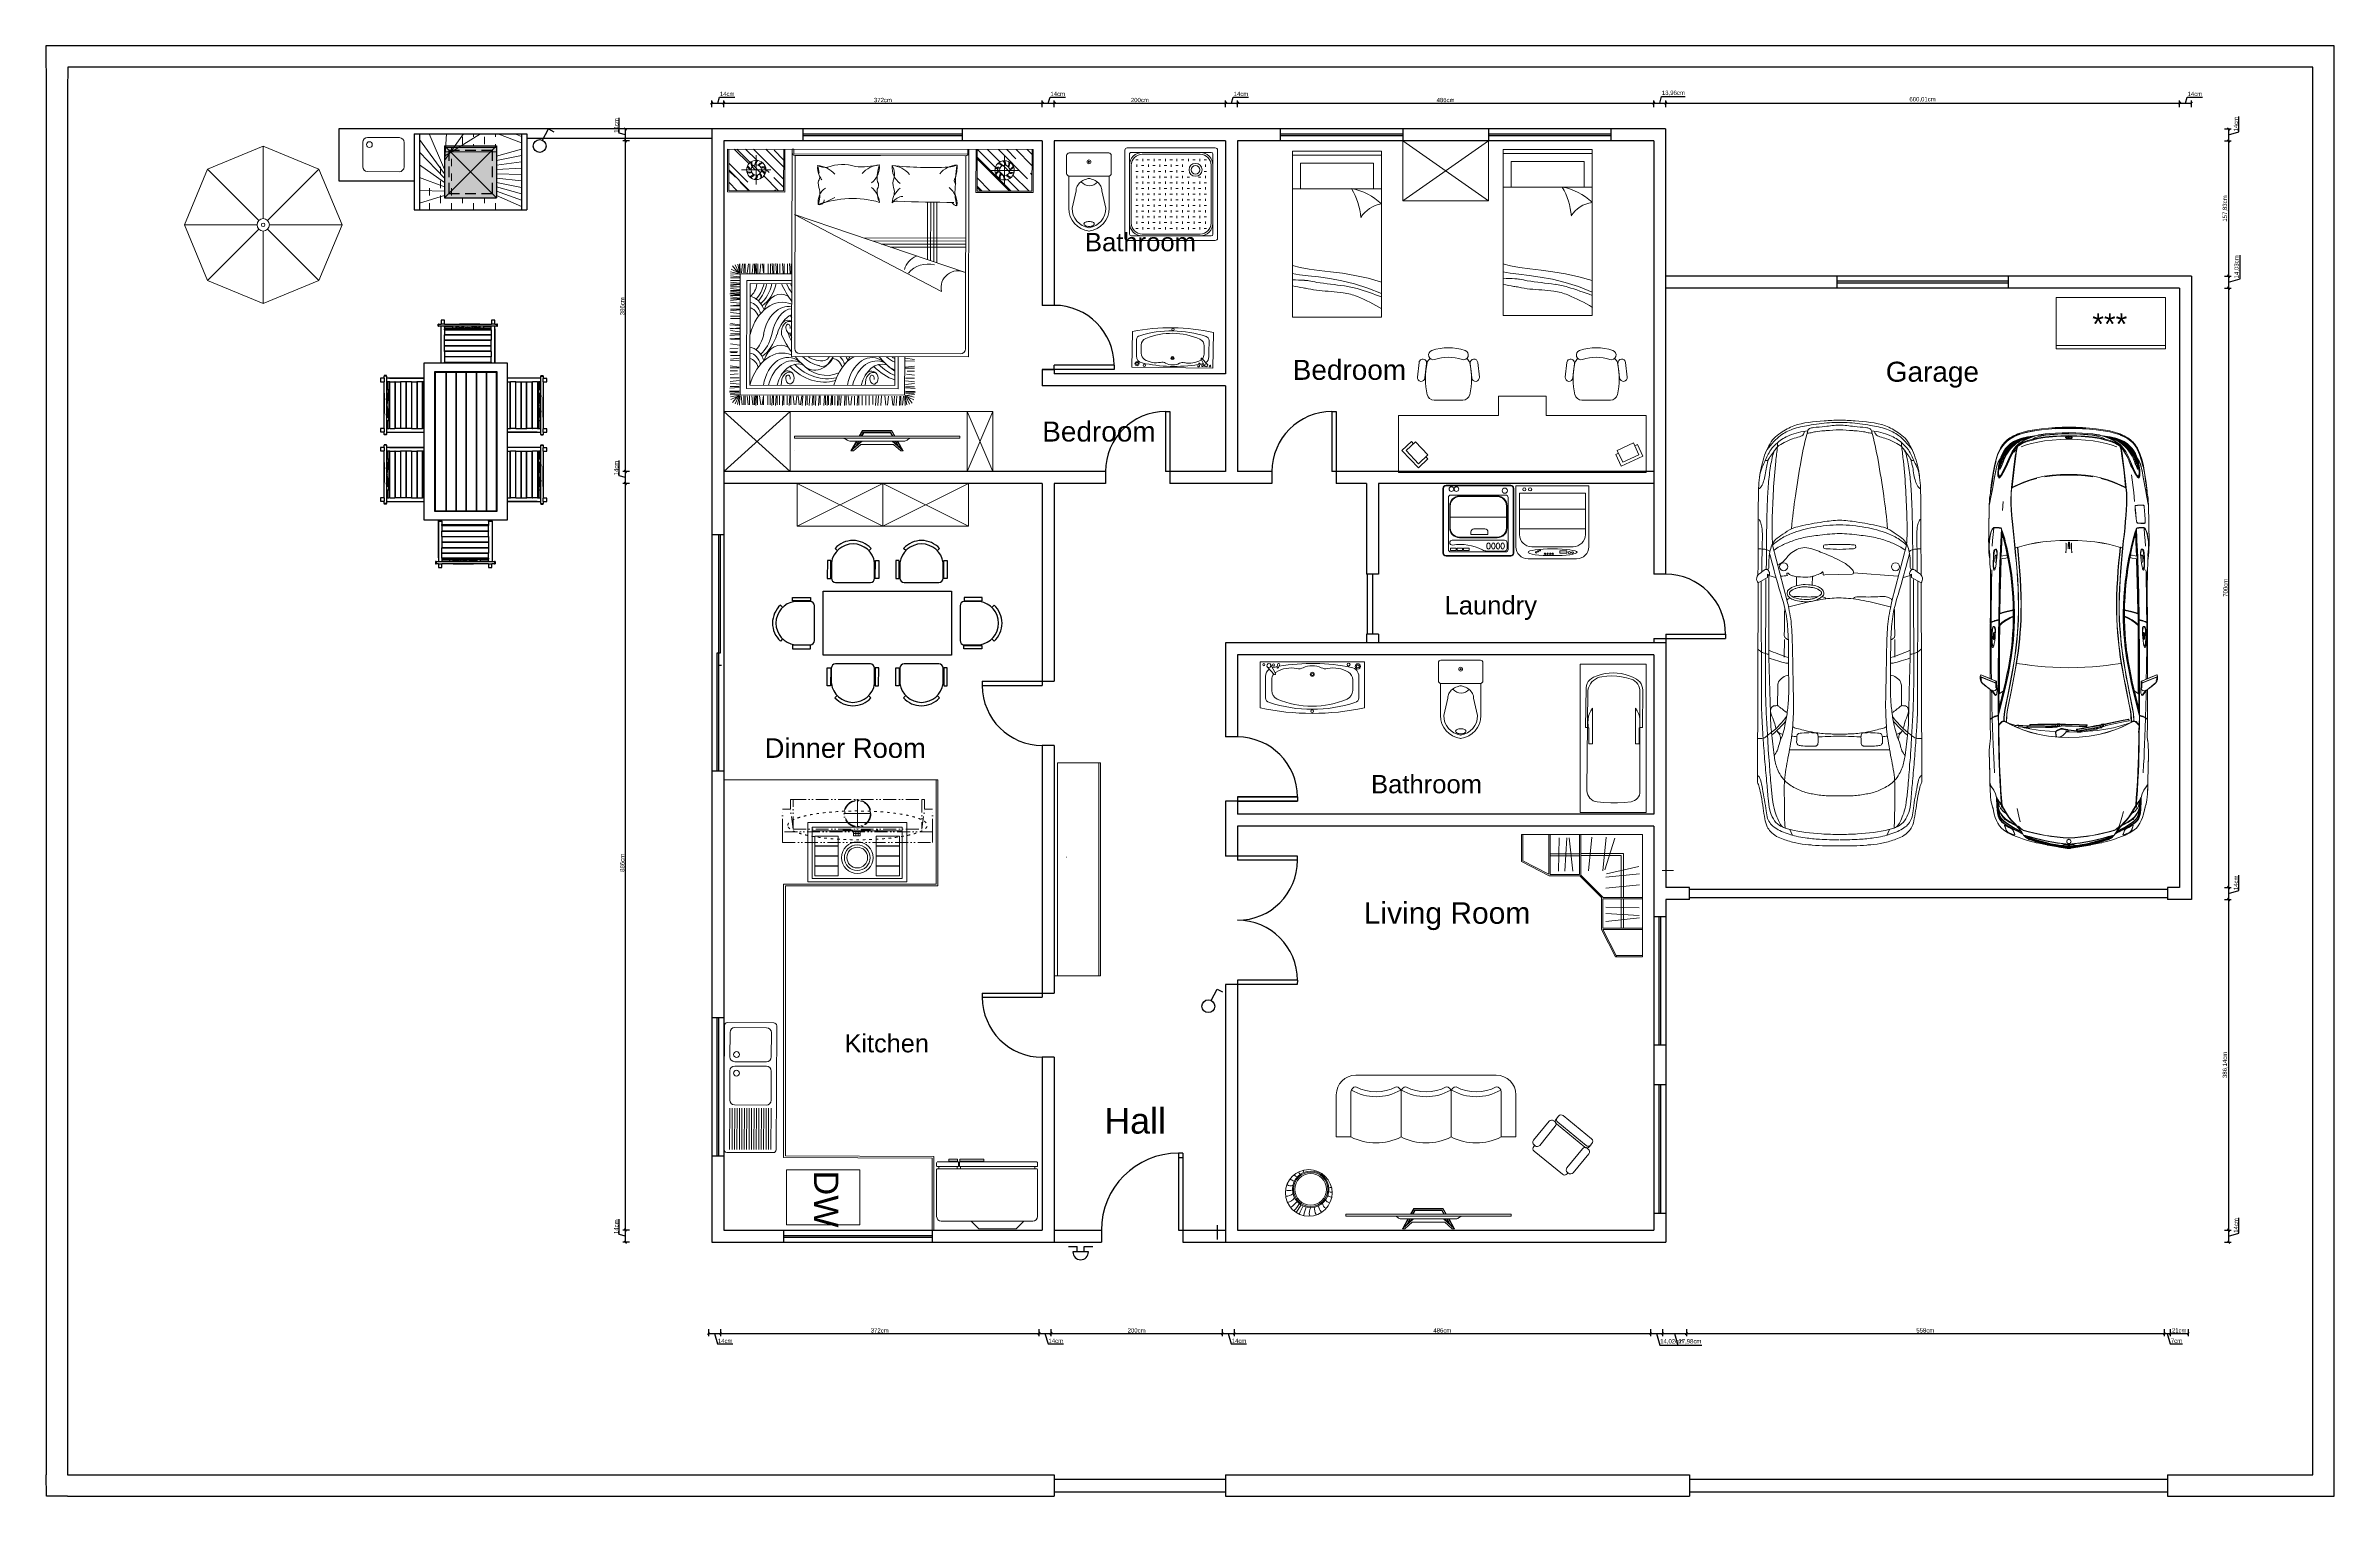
# Model space of a CAD drawing. Header units: millimetres. Extents: x -178823 to 175654, y -172236 to 8261111.
# Drawn here: x -5354 to 21369, y 1543 to 18481 of the extents above; entities that cross this region are included whole.
import ezdxf

# ---------------------------------------------------------------- set-up
doc = ezdxf.new("R2010")
doc.units = ezdxf.units.MM
for name, pattern in [('ACAD_ISO03W100', [30, 12, -18]), ('ACAD_ISO12W100', [21, 12, -3, 0, -3, 0, -3]), ('HIDDEN2', [0.1875, 0.125, -0.0625])]:
    doc.linetypes.add(name, pattern=pattern)
for name, color, linetype in [('Cobertura', 2, 'Continuous'), ('Cotas', 162, 'Continuous'), ('Edges', 7, 'Continuous'), ('FUR', 7, 'Continuous'), ('HouseName', 9, 'Continuous'), ('Iluminação', 50, 'Continuous'), ('Muro', 7, 'Continuous'), ('PAREDE', 6, 'Continuous'), ('Planta', 7, 'Continuous'), ('SubTitles', 50, 'Continuous')]:
    doc.layers.add(name, color=color, linetype=linetype)
doc.layers.add('Moveis', color=255, linetype='Continuous', lineweight=13)
doc.layers.get('Iluminação').off()
doc.styles.add('ARIAL', font='arial.ttf', dxfattribs={"height": 2.5})
doc.styles.get("Standard").update_dxf_attribs({"font": 'arial.ttf'})
doc.dimstyles.new('ISO-25', dxfattribs={"dimtxt": 50, "dimasz": 25, "dimexe": 30, "dimexo": 0.625, "dimgap": 10, "dimtad": 1, "dimlfac": 0.1, "dimtxsty": 'Standard', "dimblk": 'OBLIQUE', "dimcen": 25, "dimadec": 0, "dimazin": 0, "dimtfac": 1, "dimtmove": 1, "dimatfit": 3, "dimldrblk": 'NONE', "dimfxl": 50, "dimfxlon": 1, "dimarcsym": 0})

# ---------------------------------------------------------------- blocks, each defined once
blk = doc.blocks.new('docce-03')
for p, q in [((2, 40), (78, 40)), ((0, -38), (0, 38)), ((4, -34.5), (4, 34.5)), ((5.5, 36), (74.5, 36)), ((5.5, -25), (5.5, 25)), ((11.5, 29.6), (9.4, 29.6)), ((10.4, 23.6), (10.4, 25.6)), ((16.4, 24.6), (14.3, 24.6)), ((15, 34.5), (65, 34.5)), ((15.4, 28.6), (15.4, 30.6)), ((15.4, 18.7), (15.4, 20.7)), ((21.3, 29.6), (19.2, 29.6)), ((20.3, 23.6), (20.3, 25.6)), ((26.3, 24.6), (24.2, 24.6)), ((25.2, 28.6), (25.2, 30.6)), ((25.2, 18.7), (25.2, 20.7)), ((31.2, 29.6), (29.1, 29.6)), ((30.1, 23.6), (30.1, 25.6)), ((36.1, 24.6), (34, 24.6)), ((35.1, 28.6), (35.1, 30.6)), ((35.1, 18.7), (35.1, 20.7)), ((41.1, 29.6), (38.9, 29.6)), ((40, 23.6), (40, 25.6)), ((46, 24.6), (43.9, 24.6)), ((44.9, 28.6), (44.9, 30.6)), ((44.9, 18.7), (44.9, 20.7)), ((50.9, 29.6), (48.8, 29.6)), ((49.9, 23.6), (49.9, 25.6)), ((55.8, 24.6), (53.7, 24.6)), ((54.8, 28.6), (54.8, 30.6)), ((54.8, 18.7), (54.8, 20.7)), ((60.8, 29.6), (58.7, 29.6)), ((59.7, 23.6), (59.7, 25.6)), ((65.7, 24.6), (63.6, 24.6)), ((64.6, 28.6), (64.6, 30.6)), ((64.6, 18.7), (64.6, 20.7)), ((70.6, 29.6), (68.5, 29.6)), ((69.6, 23.6), (69.6, 25.6)), ((74.5, 25), (74.5, -25)), ((76, 34.5), (76, -34.5)), ((80, 38), (80, -38)), ((11.5, 19.7), (9.4, 19.7)), ((11.5, 9.9), (9.4, 9.9)), ((11.5, 0), (9.4, 0)), ((10.4, 13.8), (10.4, 15.8)), ((10.4, 3.9), (10.4, 5.9)), ((16.4, 14.8), (14.3, 14.8)), ((16.4, 4.9), (14.3, 4.9)), ((15.4, 8.9), (15.4, 10.9)), ((15.4, -1), (15.4, 1)), ((21.3, 19.7), (19.2, 19.7)), ((21.3, 9.9), (19.2, 9.9)), ((21.3, 0), (19.2, 0)), ((20.3, 13.8), (20.3, 15.8)), ((20.3, 3.9), (20.3, 5.9)), ((26.3, 14.8), (24.2, 14.8)), ((26.3, 4.9), (24.2, 4.9)), ((25.2, 8.9), (25.2, 10.9)), ((25.2, -1), (25.2, 1)), ((31.2, 19.7), (29.1, 19.7)), ((31.2, 9.9), (29.1, 9.9)), ((31.2, 0), (29.1, 0)), ((30.1, 13.8), (30.1, 15.8)), ((30.1, 3.9), (30.1, 5.9)), ((36.1, 14.8), (34, 14.8)), ((36.1, 4.9), (34, 4.9)), ((35.1, 8.9), (35.1, 10.9)), ((35.1, -1), (35.1, 1)), ((41.1, 19.7), (38.9, 19.7)), ((41.1, 9.9), (38.9, 9.9)), ((41.1, 0), (38.9, 0)), ((40, 13.8), (40, 15.8)), ((40, 3.9), (40, 5.9)), ((46, 14.8), (43.9, 14.8)), ((46, 4.9), (43.9, 4.9)), ((44.9, 8.9), (44.9, 10.9)), ((44.9, -1), (44.9, 1)), ((50.9, 19.7), (48.8, 19.7)), ((50.9, 9.9), (48.8, 9.9)), ((50.9, 0), (48.8, 0)), ((49.9, 13.8), (49.9, 15.8)), ((49.9, 3.9), (49.9, 5.9)), ((55.8, 14.8), (53.7, 14.8)), ((55.8, 4.9), (53.7, 4.9)), ((54.8, 8.9), (54.8, 10.9)), ((54.8, -1), (54.8, 1)), ((60.8, 19.7), (58.7, 19.7)), ((60.8, 9.9), (58.7, 9.9)), ((60.8, 0), (58.7, 0)), ((59.7, 13.8), (59.7, 15.8)), ((59.7, 3.9), (59.7, 5.9)), ((65.7, 14.8), (63.6, 14.8)), ((65.7, 4.9), (63.6, 4.9)), ((64.6, 8.9), (64.6, 10.9)), ((64.6, -1), (64.6, 1)), ((70.6, 19.7), (68.5, 19.7)), ((70.6, 9.9), (68.5, 9.9)), ((70.6, 0), (68.5, 0)), ((69.6, 13.8), (69.6, 15.8)), ((69.6, 3.9), (69.6, 5.9)), ((11.5, -9.9), (9.4, -9.9)), ((11.5, -19.7), (9.4, -19.7)), ((10.4, -5.9), (10.4, -3.9)), ((10.4, -15.8), (10.4, -13.8)), ((16.4, -4.9), (14.3, -4.9)), ((16.4, -14.8), (14.3, -14.8)), ((15.4, -10.9), (15.4, -8.9)), ((21.3, -9.9), (19.2, -9.9)), ((20.3, -5.9), (20.3, -3.9)), ((26.3, -4.9), (24.2, -4.9)), ((26.3, -14.8), (24.2, -14.8)), ((25.2, -10.9), (25.2, -8.9)), ((31.2, -9.9), (29.1, -9.9)), ((31.2, -19.7), (29.1, -19.7)), ((30.1, -5.9), (30.1, -3.9)), ((30.1, -15.8), (30.1, -13.8)), ((36.1, -4.9), (34, -4.9)), ((36.1, -14.8), (34, -14.8)), ((35.1, -10.9), (35.1, -8.9)), ((35.1, -20.7), (35.1, -18.7)), ((41.1, -9.9), (38.9, -9.9)), ((41.1, -19.7), (38.9, -19.7)), ((40, -5.9), (40, -3.9)), ((40, -15.8), (40, -13.8)), ((46, -4.9), (43.9, -4.9)), ((46, -14.8), (43.9, -14.8)), ((44.9, -10.9), (44.9, -8.9)), ((44.9, -20.7), (44.9, -18.7)), ((50.9, -9.9), (48.8, -9.9)), ((50.9, -19.7), (48.8, -19.7)), ((49.9, -5.9), (49.9, -3.9)), ((49.9, -15.8), (49.9, -13.8)), ((55.8, -4.9), (53.7, -4.9)), ((55.8, -14.8), (53.7, -14.8)), ((54.8, -10.9), (54.8, -8.9)), ((54.8, -20.7), (54.8, -18.7)), ((60.8, -9.9), (58.7, -9.9)), ((60.8, -19.7), (58.7, -19.7)), ((59.7, -5.9), (59.7, -3.9)), ((59.7, -15.8), (59.7, -13.8)), ((65.7, -4.9), (63.6, -4.9)), ((65.7, -14.8), (63.6, -14.8)), ((64.6, -10.9), (64.6, -8.9)), ((64.6, -20.7), (64.6, -18.7)), ((70.6, -9.9), (68.5, -9.9)), ((70.6, -19.7), (68.5, -19.7)), ((69.6, -5.9), (69.6, -3.9)), ((69.6, -15.8), (69.6, -13.8)), ((74.5, -36), (5.5, -36)), ((11.5, -29.6), (9.4, -29.6)), ((10.4, -25.6), (10.4, -23.6)), ((65, -34.5), (15, -34.5)), ((15.4, -30.6), (15.4, -28.6)), ((21.3, -29.6), (19.2, -29.6)), ((25.2, -30.6), (25.2, -28.6)), ((31.2, -29.6), (29.1, -29.6)), ((30.1, -25.6), (30.1, -23.6)), ((36.1, -24.6), (34, -24.6)), ((35.1, -30.6), (35.1, -28.6)), ((41.1, -29.6), (38.9, -29.6)), ((40, -25.6), (40, -23.6)), ((46, -24.6), (43.9, -24.6)), ((44.9, -30.6), (44.9, -28.6)), ((50.9, -29.6), (48.8, -29.6)), ((49.9, -25.6), (49.9, -23.6)), ((55.8, -24.6), (53.7, -24.6)), ((54.8, -30.6), (54.8, -28.6)), ((60.8, -29.6), (58.7, -29.6)), ((59.7, -25.6), (59.7, -23.6)), ((65.7, -24.6), (63.6, -24.6)), ((64.6, -30.6), (64.6, -28.6)), ((70.6, -29.6), (68.5, -29.6)), ((69.6, -25.6), (69.6, -23.6)), ((78, -40), (2, -40))]:
    blk.add_line(p, q)
for radius in [5.6, 3.66]:
    blk.add_circle((19, -21), radius)
for centre, radius, start, end in [((2, 38), 2, 90, 180), ((78, 38), 2, 0, 90), ((15, 25), 11, 90, 180), ((5.5, 34.5), 1.5, 90, 180), ((15, 25), 9.5, 90, 180), ((65, 25), 11, 0, 90), ((65, 25), 9.5, 0, 90), ((74.5, 34.5), 1.5, 0, 90), ((2, -38), 2, 180, 270), ((15, -25), 11, 180, 270), ((5.5, -34.5), 1.5, 180, 270), ((15, -25), 9.5, 180, 270), ((65, -25), 11, 270, 0), ((65, -25), 9.5, 270, 0), ((74.5, -34.5), 1.5, 270, 0), ((78, -38), 2, 270, 0)]:
    blk.add_arc(centre, radius, start, end)
blk = doc.blocks.new('A$C64B41DC1')
for p, q in [((0, 2.508), (2.99, 2.508)), ((0, 2.088), (0, 2.508)), ((0.012, 2.462), (0.058, 2.508)), ((0.012, 2.352), (0.168, 2.508)), ((0.012, 2.1), (0.012, 2.508)), ((0.054, 2.221), (0.341, 2.508)), ((0.169, 2.418), (0.259, 2.508)), ((0.327, 2.386), (0.448, 2.508)), ((0.37, 2.333), (0.545, 2.508)), ((0.548, 2.508), (0.548, 2.1)), ((0.56, 2.508), (0.56, 2.088)), ((0.63, 2.508), (0.63, 0.478)), ((0.64, 2.461), (0.64, 2.508)), ((0.64, 2.508), (2.344, 2.508)), ((2.344, 2.508), (2.36, 2.508)), ((2.344, 2.508), (2.344, 2.461)), ((2.36, 2.508), (2.36, 2.476)), ((2.36, 0.478), (2.36, 2.508)), ((2.43, 2.508), (2.43, 2.088)), ((2.442, 2.508), (2.442, 2.1)), ((2.442, 2.333), (2.617, 2.508)), ((2.442, 2.214), (2.736, 2.508)), ((2.442, 2.404), (2.535, 2.497)), ((2.705, 2.398), (2.815, 2.508)), ((2.769, 2.377), (2.9, 2.508)), ((2.782, 2.365), (2.925, 2.508)), ((2.978, 2.1), (2.978, 2.508)), ((2.99, 2.088), (2.99, 2.508)), ((0.012, 2.261), (0.027, 2.276)), ((0.04, 2.1), (0.198, 2.258)), ((0.136, 2.304), (0.425, 2.304)), ((0.216, 2.1), (0.548, 2.432)), ((0.23, 2.1), (0.548, 2.418)), ((0.231, 2.291), (0.294, 2.353)), ((0.28, 2.16), (0.28, 2.448)), ((0.291, 2.254), (0.33, 2.294)), ((0.341, 2.304), (0.36, 2.324)), ((2.344, 2.461), (0.64, 2.461)), ((0.66, 2.446), (1.495, 2.446)), ((0.66, 2.446), (0.66, 0.558)), ((1.495, 2.446), (0.67, 2.446)), ((2.33, 2.446), (1.495, 2.446)), ((2.33, 0.558), (2.33, 2.446)), ((2.492, 2.1), (2.637, 2.245)), ((2.854, 2.304), (2.566, 2.304)), ((2.585, 2.278), (2.616, 2.309)), ((2.616, 2.309), (2.631, 2.324)), ((2.667, 2.276), (2.738, 2.346)), ((2.71, 2.16), (2.71, 2.448)), ((2.725, 2.308), (2.751, 2.334)), ((2.775, 2.1), (2.978, 2.304)), ((2.791, 2.185), (2.978, 2.371)), ((2.914, 2.231), (2.978, 2.295)), ((0.56, 2.088), (0, 2.088)), ((0.548, 2.1), (0.012, 2.1)), ((0.137, 2.1), (0.251, 2.214)), ((0.419, 2.1), (0.548, 2.229)), ((0.499, 2.1), (0.548, 2.149)), ((0.513, 2.1), (0.548, 2.135)), ((2.43, 2.088), (2.99, 2.088)), ((2.442, 2.135), (2.538, 2.231)), ((2.442, 2.1), (2.978, 2.1)), ((2.517, 2.1), (2.527, 2.11)), ((2.783, 2.1), (2.868, 2.185)), ((2.896, 2.1), (2.978, 2.182)), ((2.335, 1.868), (0.661, 1.303)), ((0.896, 1.119), (2.335, 1.868)), ((0.942, 1.99), (0.942, 1.397)), ((0.972, 1.991), (0.972, 1.408)), ((1.002, 1.991), (1.002, 1.418)), ((1.032, 1.992), (1.032, 1.428)), ((1.664, 1.641), (0.66, 1.641)), ((1.575, 1.611), (0.66, 1.611)), ((2.366, 1.295), (2.366, 1.384)), ((2.377, 1.295), (2.382, 1.389)), ((2.403, 1.295), (2.403, 1.384)), ((2.435, 1.295), (2.435, 1.384)), ((2.445, 1.295), (2.45, 1.389)), ((2.477, 1.296), (2.477, 1.384)), ((2.5, 1.295), (2.5, 1.384)), ((2.51, 1.295), (2.516, 1.389)), ((2.537, 1.295), (2.537, 1.384)), ((2.547, 1.295), (2.552, 1.389)), ((2.568, 1.295), (2.568, 1.384)), ((2.592, 1.295), (2.592, 1.384)), ((2.635, 1.296), (2.635, 1.384)), ((2.636, 1.296), (2.647, 1.384)), ((2.673, 1.295), (2.662, 1.384)), ((2.694, 1.295), (2.694, 1.384)), ((2.704, 1.295), (2.71, 1.389)), ((2.713, 1.296), (2.723, 1.384)), ((2.725, 1.295), (2.725, 1.384)), ((2.749, 1.295), (2.739, 1.384)), ((2.772, 1.295), (2.772, 1.384)), ((2.796, 1.295), (2.785, 1.384)), ((2.815, 1.296), (2.815, 1.384)), ((2.815, 1.296), (2.815, 1.384)), ((2.828, 1.295), (2.828, 1.384)), ((2.828, 1.295), (2.828, 1.384)), ((2.852, 1.295), (2.842, 1.384)), ((2.852, 1.295), (2.842, 1.384)), ((2.865, 1.297), (2.869, 1.386)), ((2.871, 1.296), (2.871, 1.384)), ((2.871, 1.296), (2.888, 1.382)), ((2.877, 1.296), (2.913, 1.376)), ((2.889, 1.301), (2.939, 1.364)), ((2.36, 1.287), (2.864, 1.287)), ((2.36, 1.223), (2.8, 1.223)), ((2.36, 1.191), (2.768, 1.191)), ((2.768, 1.191), (2.768, 0.198)), ((2.8, 1.223), (2.8, 0.166)), ((2.864, 1.287), (2.864, 0.102)), ((2.871, 1.293), (2.954, 1.332)), ((2.872, 1.288), (2.959, 1.306)), ((2.872, 1.256), (2.96, 1.267)), ((2.872, 1.249), (2.96, 1.249)), ((2.872, 1.221), (2.96, 1.221)), ((2.872, 1.195), (2.96, 1.205)), ((2.872, 1.187), (2.96, 1.187)), ((2.872, 1.181), (2.96, 1.171)), ((2.872, 1.159), (2.96, 1.159)), ((2.872, 1.133), (2.96, 1.143)), ((2.872, 1.125), (2.96, 1.125)), ((2.874, 1.282), (2.96, 1.287)), ((2.872, 1.119), (2.96, 1.109)), ((2.872, 1.104), (2.96, 1.093)), ((2.872, 1.097), (2.96, 1.097)), ((2.872, 1.086), (2.966, 1.091)), ((2.872, 1.086), (2.96, 1.075)), ((2.872, 1.076), (2.96, 1.076)), ((2.872, 1.049), (2.96, 1.06)), ((2.872, 1.042), (2.96, 1.042)), ((2.872, 1.035), (2.96, 1.025)), ((2.872, 0.999), (2.96, 1.009)), ((2.872, 0.985), (2.96, 0.974)), ((2.872, 0.973), (2.96, 0.973)), ((2.872, 0.941), (2.96, 0.941)), ((2.872, 0.935), (2.96, 0.924)), ((2.872, 0.898), (2.96, 0.908)), ((2.872, 0.873), (2.96, 0.873)), ((2.872, 0.85), (2.96, 0.85)), ((2.872, 0.789), (2.96, 0.799)), ((2.872, 0.782), (2.966, 0.787)), ((2.872, 0.757), (2.96, 0.747)), ((2.872, 0.75), (2.966, 0.756)), ((2.872, 0.72), (2.96, 0.731)), ((2.872, 0.699), (2.96, 0.699)), ((2.872, 0.689), (2.966, 0.684)), ((0.63, 0.478), (2.36, 0.478)), ((0.71, 0.508), (2.28, 0.508)), ((1.246, 0.463), (1.158, 0.452)), ((1.254, 0.102), (1.254, 0.478)), ((1.318, 0.166), (1.318, 0.478)), ((1.35, 0.198), (1.35, 0.478)), ((2.872, 0.658), (2.966, 0.652)), ((2.872, 0.647), (2.96, 0.647)), ((2.872, 0.59), (2.96, 0.601)), ((2.872, 0.488), (2.96, 0.488)), ((2.872, 0.463), (2.96, 0.452)), ((2.882, 0.558), (2.966, 0.554)), ((2.891, 0.526), (2.966, 0.522)), ((2.893, 0.517), (2.96, 0.517)), ((1.246, 0.437), (1.158, 0.437)), ((1.246, 0.375), (1.158, 0.385)), ((1.246, 0.368), (1.158, 0.368)), ((1.229, 0.336), (1.158, 0.336)), ((1.235, 0.309), (1.158, 0.3)), ((1.246, 0.268), (1.158, 0.268)), ((1.246, 0.242), (1.158, 0.232)), ((2.872, 0.437), (2.96, 0.437)), ((2.872, 0.375), (2.96, 0.385)), ((2.872, 0.368), (2.96, 0.368)), ((2.872, 0.268), (2.96, 0.268)), ((2.872, 0.242), (2.96, 0.232)), ((2.883, 0.309), (2.96, 0.3)), ((2.89, 0.336), (2.96, 0.336)), ((1.246, 0.174), (1.152, 0.169)), ((1.246, 0.143), (1.152, 0.138)), ((1.246, 0.133), (1.152, 0.128)), ((1.246, 0.206), (1.158, 0.216)), ((1.246, 0.185), (1.158, 0.185)), ((1.246, 0.132), (1.158, 0.132)), ((1.246, 0.132), (1.158, 0.132)), ((1.246, 0.1), (1.158, 0.11)), ((1.246, 0.123), (1.159, 0.117)), ((1.246, 0.101), (1.159, 0.083)), ((1.247, 0.096), (1.164, 0.058)), ((1.229, 0.088), (1.179, 0.026)), ((1.242, 0.093), (1.205, 0.013)), ((1.247, 0.093), (1.231, 0.007)), ((1.253, 0.092), (1.249, 0.003)), ((2.864, 0.102), (1.254, 0.102)), ((1.266, 0.094), (1.276, 0.005)), ((1.29, 0.094), (1.29, 0.005)), ((1.3, 0.094), (1.305, 0)), ((2.8, 0.166), (1.318, 0.166)), ((1.331, 0.094), (1.337, 0)), ((2.768, 0.198), (1.35, 0.198)), ((1.352, 0.094), (1.358, 0)), ((1.38, 0.094), (1.37, 0.005)), ((1.412, 0.093), (1.422, 0.005)), ((1.449, 0.094), (1.438, 0.005)), ((1.48, 0.094), (1.485, 0)), ((1.511, 0.094), (1.517, 0)), ((1.532, 0.094), (1.538, 0)), ((1.564, 0.094), (1.564, 0.01)), ((1.602, 0.094), (1.602, 0.005)), ((1.634, 0.094), (1.634, 0.005)), ((1.67, 0.094), (1.67, 0.005)), ((1.702, 0.094), (1.702, 0.005)), ((1.712, 0.094), (1.717, 0)), ((1.745, 0.093), (1.745, 0.005)), ((1.77, 0.093), (1.78, 0.005)), ((1.806, 0.094), (1.796, 0.005)), ((1.827, 0.094), (1.827, 0.005)), ((1.838, 0.094), (1.843, 0)), ((1.875, 0.094), (1.88, 0)), ((1.896, 0.094), (1.896, 0.005)), ((1.906, 0.094), (1.911, 0)), ((1.938, 0.093), (1.938, 0.005)), ((1.961, 0.094), (1.961, 0.005)), ((1.964, 0.093), (1.974, 0.005)), ((1.971, 0.094), (1.977, 0)), ((1.998, 0.094), (1.998, 0.005)), ((2.008, 0.094), (2.013, 0)), ((2.029, 0.094), (2.029, 0.005)), ((2.039, 0.094), (2.045, 0)), ((2.08, 0.094), (2.08, 0.005)), ((2.09, 0.094), (2.095, 0)), ((2.122, 0.094), (2.127, 0)), ((2.141, 0.094), (2.141, 0.005)), ((2.152, 0.094), (2.157, 0)), ((2.183, 0.094), (2.188, 0)), ((2.209, 0.094), (2.209, 0.005)), ((2.22, 0.094), (2.225, 0)), ((2.251, 0.094), (2.256, 0)), ((2.26, 0.093), (2.271, 0.005)), ((2.297, 0.094), (2.286, 0.005)), ((2.309, 0.093), (2.319, 0.005)), ((2.346, 0.094), (2.335, 0.005)), ((2.366, 0.094), (2.366, 0.005)), ((2.377, 0.094), (2.382, 0)), ((2.403, 0.094), (2.403, 0.005)), ((2.435, 0.094), (2.435, 0.005)), ((2.445, 0.094), (2.45, 0)), ((2.477, 0.093), (2.477, 0.005)), ((2.5, 0.094), (2.5, 0.005)), ((2.51, 0.094), (2.516, 0)), ((2.537, 0.094), (2.537, 0.005)), ((2.547, 0.094), (2.552, 0)), ((2.568, 0.094), (2.568, 0.005)), ((2.592, 0.094), (2.592, 0.005)), ((2.635, 0.093), (2.635, 0.005)), ((2.636, 0.093), (2.647, 0.005)), ((2.673, 0.094), (2.662, 0.005)), ((2.694, 0.094), (2.694, 0.005)), ((2.704, 0.094), (2.71, 0)), ((2.713, 0.093), (2.723, 0.005)), ((2.725, 0.094), (2.725, 0.005)), ((2.749, 0.094), (2.739, 0.005)), ((2.772, 0.094), (2.772, 0.005)), ((2.796, 0.094), (2.785, 0.005)), ((2.815, 0.093), (2.815, 0.005)), ((2.828, 0.094), (2.828, 0.005)), ((2.852, 0.094), (2.842, 0.005)), ((2.865, 0.092), (2.869, 0.003)), ((2.871, 0.096), (2.954, 0.058)), ((2.871, 0.093), (2.888, 0.007)), ((2.872, 0.206), (2.96, 0.216)), ((2.872, 0.185), (2.96, 0.185)), ((2.872, 0.174), (2.966, 0.169)), ((2.872, 0.143), (2.966, 0.138)), ((2.872, 0.133), (2.966, 0.128)), ((2.872, 0.132), (2.96, 0.132)), ((2.872, 0.123), (2.959, 0.117)), ((2.872, 0.101), (2.959, 0.083)), ((2.874, 0.107), (2.96, 0.102)), ((2.877, 0.093), (2.913, 0.013)), ((2.889, 0.088), (2.939, 0.026))]:
    blk.add_line(p, q)
at = {"ltscale": 10}
for p, q in [((1.486, 1.581), (0.66, 1.581)), ((1.397, 1.551), (0.66, 1.551))]:
    blk.add_line(p, q, dxfattribs=at)
for centre, radius in [((0.28, 2.304), 0.0942), ((0.28, 2.304), 0.051), ((2.71, 2.304), 0.0942), ((2.71, 2.304), 0.051)]:
    blk.add_circle(centre, radius)
for centre, radius, start, end in [((0.66, 2.476), 0.03, 180, 270), ((2.33, 2.476), 0.03, 270, 0), ((0.215, 2.328), 0.0462, 232.3002, 292.538), ((0.216, 2.334), 0.0605, 244.17, 290.4897), ((0.246, 2.366), 0.0605, 208.17, 254.4897), ((0.242, 2.361), 0.0462, 196.3002, 256.538), ((0.214, 2.285), 0.0462, 268.3002, 328.538), ((0.211, 2.29), 0.0605, 280.17, 326.4897), ((0.289, 2.374), 0.0605, 172.17, 218.4897), ((0.283, 2.373), 0.0462, 160.3002, 220.538), ((0.238, 2.249), 0.0462, 304.3002, 4.538), ((0.329, 2.356), 0.0605, 136.17, 182.4897), ((0.232, 2.252), 0.0605, 316.17, 2.4897), ((0.323, 2.358), 0.0462, 124.3002, 184.538), ((0.35, 2.318), 0.0605, 100.17, 146.4897), ((0.347, 2.323), 0.0462, 88.3002, 148.538), ((0.278, 2.235), 0.0462, 340.3002, 40.538), ((0.272, 2.233), 0.0605, 352.17, 38.4897), ((0.345, 2.274), 0.0605, 64.17, 110.4897), ((0.345, 2.28), 0.0462, 52.3002, 112.538), ((0.319, 2.246), 0.0462, 16.3002, 76.538), ((0.315, 2.242), 0.0605, 28.17, 74.4897), ((1.053, 2.33), 0.308, 175.3048, 198.6942), ((-0.87, 2.094), 1.636, 4.8098, 9.1892), ((0.858, 2.628), 0.295, 247.5179, 264.267), ((0.728, 2.111), 0.245, 40.4189, 85.9871), ((1.016, 5.71), 3.38, 266.8134, 276.1602), ((1.396, 2.104), 0.245, 94.0129, 139.5811), ((1.186, 2.329), 0.194, 306.5711, 5.89), ((1.535, 2.265), 0.177, 151.7736, 201.6983), ((1.699, 2.335), 0.194, 174.11, 233.4289), ((1.148, 2.231), 0.378, 353.4947, 19.1867), ((1.687, 3.192), 0.856, 257.7438, 273.6284), ((1.488, 2.111), 0.245, 40.4189, 85.9871), ((1.867, 1.971), 0.388, 68.2026, 108.9817), ((2.127, 2.104), 0.245, 94.0129, 139.5811), ((2.034, 2.486), 0.156, 261.5958, 298.9092), ((1.916, 2.329), 0.194, 320.9404, 333.7371), ((2.135, 2.231), 0.0459, 165.3506, 223.2684), ((1.916, 2.329), 0.194, 333.7371, 5.89), ((2.606, 2.203), 0.517, 163.6046, 172.3273), ((2.645, 2.28), 0.0462, 67.462, 127.6998), ((2.645, 2.274), 0.0605, 69.5103, 115.83), ((2.675, 2.242), 0.0605, 105.5103, 151.83), ((2.671, 2.246), 0.0462, 103.462, 163.6998), ((2.643, 2.323), 0.0462, 31.462, 91.6998), ((2.64, 2.318), 0.0605, 33.5103, 79.83), ((2.718, 2.233), 0.0605, 141.5103, 187.83), ((2.712, 2.235), 0.0462, 139.462, 199.6998), ((2.667, 2.358), 0.0462, 355.462, 55.6998), ((2.758, 2.252), 0.0605, 177.5103, 223.83), ((2.662, 2.356), 0.0605, 357.5103, 43.83), ((2.753, 2.249), 0.0462, 175.462, 235.6998), ((2.78, 2.29), 0.0605, 213.5103, 259.83), ((2.777, 2.285), 0.0462, 211.462, 271.6998), ((2.707, 2.373), 0.0462, 319.462, 19.6998), ((2.702, 2.374), 0.0605, 321.5103, 7.83), ((2.774, 2.334), 0.0605, 249.5103, 295.83), ((2.775, 2.328), 0.0462, 247.462, 307.6998), ((2.749, 2.361), 0.0462, 283.462, 343.6998), ((2.745, 2.366), 0.0605, 285.5103, 331.83), ((0.938, 1.978), 0.194, 126.5711, 185.89), ((0.269, 2.094), 0.496, 344.0243, 8.7071), ((0.727, 2.201), 0.0446, 314.4736, 42.1713), ((-1.601, 2.277), 2.362, 357.3905, 358.8876), ((1.269, 1.925), 0.122, 33.628, 86.4744), ((1.186, 1.971), 0.194, 4.3181, 53.4289), ((1.541, 2.097), 0.183, 175.2233, 196.23), ((1.204, 2.178), 0.168, 337.017, 7.5368), ((1.706, 1.971), 0.204, 127.1197, 175.09), ((1.768, 1.063), 0.963, 69.6507, 105.9631), ((1.567, 2.155), 0.0547, 142.0833, 220.902), ((1.196, 2.098), 0.33, 343.7954, 3.5554), ((2.275, 2.579), 0.637, 238.3499, 254.3137), ((1.939, 1.991), 0.165, 351.2621, 55.7572), ((2.462, 2.072), 0.375, 173.8296, 196.4356), ((1.935, 2.178), 0.168, 337.017, 7.5368), ((0.742, 2.015), 0.057, 273.4709, 328.5412), ((0.728, 2.202), 0.245, 274.0129, 278.3417), ((0.725, 18.844), 16.855, 270.174, 272.0521), ((1.34, 1.94), 0.0603, 49.0991, 101.3702), ((2.091, 2.012), 0.0478, 179.7727, 283.8018), ((1.027, 1.133), 0.253, 40.629, 104.3712), ((1.075, 1.287), 0.187, 14.1863, 69.1212), ((0.735, 1.155), 0.165, 347.3109, 116.4454), ((0.71, 0.558), 0.05, 180, 270), ((2.28, 0.558), 0.05, 270, 0)]:
    blk.add_arc(centre, radius, start, end)
for centre, major_axis, ratio, start_param, end_param in [((1.994, 1.626), (0, -0.753), 0.68, 0.797284, 0.954936), ((2.064, 1.466), (0, -0.532), 0.68, 7.239912, 7.311536), ((1.905, 1.74), (0, -0.984), 0.68, 0.74745, 0.979724), ((2.467, 0.822), (0, -0.266), 0.68, 2.006169, 3.565187), ((2.746, 1.308), (0, 0.361), 0.68, 1.900046, 2.742661), ((2.787, 1.308), (0, 0.361), 0.68, 1.900046, 2.614747), ((2.837, 1.308), (0, 0.361), 0.68, 1.900046, 2.479658), ((2.861, 1.321), (0, 0.361), 0.68, 1.938265, 2.479658), ((2.806, 1.208), (0, -0.152), 0.68, 4.821745, 5.895886), ((2.451, 0.507), (0, 0.502), 0.68, 5.095327, 6.553458), ((2.396, 0.603), (0, 0.364), 0.68, -1.3172, 0.145284), ((2.351, 0.564), (0.007, 0.382), 0.56205, -1.21172, -0.009991), ((2.786, 0.807), (0, -0.261), 0.68, 3.244645, 4.205018), ((2.778, 0.829), (0, -0.18), 0.68, 3.227058, 4.318474), ((2.782, 0.797), (0, -0.159), 0.68, 3.272942, 4.229533), ((2.296, 0.577), (0, -0.326), 0.68, 1.938944, 2.850232), ((2.04, 1.601), (0, -0.876), 0.68, 6.849801, 6.887077), ((2.4, 0.713), (0, -0.121), 0.68, 2.284368, 3.652258), ((2.383, 0.708), (0, 0.115), 0.68, 4.593909, 6.585576), ((2.377, 0.765), (0, -0.0593), 0.68, 5.841311, 7.755362), ((1.994, 1.13), (-0.068, 0.744), 0.610498, 3.917146, 4.063997), ((2.064, 0.969), (0, -0.532), 0.68, 7.239912, 7.336618), ((1.905, 1.243), (0, -0.984), 0.68, 0.74745, 0.979724), ((2.396, 0.763), (0, -0.0317), 0.68, 1.462497, 5.046281), ((2.746, 0.811), (-0.06, 0.373), 0.695517, 1.775813, 2.548612), ((2.787, 0.811), (0, 0.361), 0.68, 1.900046, 2.614747), ((2.861, 0.824), (0, 0.361), 0.68, 1.938265, 2.479658), ((1.242, 0.969), (0, -0.532), 0.68, 6.586764, 6.677612), ((1.171, 1.13), (-0.116, 0.724), 0.59432, 3.291697, 3.50733), ((1.083, 1.243), (0, -0.984), 0.68, 0.565948, 0.680366), ((1.528, 0.067), (0, -0.37), 0.68, 1.930561, 3.464283), ((1.574, 0.106), (0, 0.364), 0.68, -1.3172, 0.476403), ((1.629, 0.01), (0, 0.502), 0.68, 6.655152, 6.661293), ((1.629, 0.01), (0, 0.502), 0.68, 5.095327, 5.911219), ((1.644, 0.325), (0, -0.266), 0.68, 2.006169, 2.182797), ((1.964, 0.31), (0, -0.261), 0.68, 4.015924, 4.205018), ((1.956, 0.332), (0, -0.18), 0.68, 3.770744, 4.318474), ((1.96, 0.3), (0, -0.159), 0.68, 3.14258, 4.229533), ((2.061, 0.562), (0, -0.18), 0.68, 5.194792, 5.929328), ((2.061, 0.562), (0, -0.18), 0.68, 5.194792, 6.723255), ((2.131, 0.66), (0, -0.315), 0.68, 5.328638, 6.949396), ((2.055, 0.566), (0, -0.13), 0.68, 5.450951, 6.054641), ((2.064, 0.969), (0, -0.532), 0.68, 6.20013, 6.677612), ((1.994, 1.13), (-0.068, 0.744), 0.610498, 3.199135, 3.592282), ((1.905, 1.243), (0, -0.984), 0.68, 0.565948, 0.680366), ((2.351, 0.067), (0, -0.37), 0.68, 1.930561, 3.464283), ((2.396, 0.106), (0, 0.364), 0.68, -1.3172, 0.476403), ((2.451, 0.01), (0, 0.502), 0.68, 6.655152, 6.661293), ((2.451, 0.01), (0, 0.502), 0.68, 5.095327, 6.553458), ((2.467, 0.325), (0, -0.266), 0.68, 2.006169, 3.565187), ((2.786, 0.31), (0, -0.261), 0.68, 3.244645, 4.205018), ((2.778, 0.332), (0, -0.18), 0.68, 3.227058, 4.318474), ((2.782, 0.3), (0, -0.159), 0.68, 3.272942, 4.229533), ((1.193, 0.918), (0, -0.624), 0.68, 0.378672, 0.625379), ((1.309, 0.66), (0, -0.315), 0.68, 6.475719, 6.949396), ((1.191, 1.107), (0, 0.846), 0.68, 3.421828, 3.728616), ((1.218, 1.105), (0, -0.876), 0.68, 6.507006, 6.887077), ((1.474, 0.08), (0, -0.326), 0.68, 1.938944, 3.339184), ((1.555, 0.269), (0, -0.0593), 0.68, 3.732151, 7.755362), ((1.578, 0.217), (0, -0.121), 0.68, 2.284368, 3.726131), ((1.561, 0.211), (0, 0.115), 0.68, 4.593909, 6.647252), ((1.574, 0.266), (0, -0.0317), 0.68, 1.462497, 5.046281), ((2.016, 0.918), (0, -0.624), 0.68, -0.280078, 0.625379), ((2.013, 1.107), (0, 0.846), 0.68, 2.978727, 3.728616), ((2.04, 1.105), (0, -0.876), 0.68, 6.099302, 6.887077), ((2.296, 0.08), (0, -0.326), 0.68, 1.938944, 3.339184), ((2.377, 0.269), (0, -0.0593), 0.68, 3.732151, 7.755362), ((2.4, 0.217), (0, -0.121), 0.68, 2.284368, 3.726131), ((2.383, 0.211), (0, 0.115), 0.68, 4.593909, 6.647252), ((2.396, 0.266), (0, -0.0317), 0.68, 1.462497, 5.046281)]:
    blk.add_ellipse(centre, major_axis=major_axis, ratio=ratio, start_param=start_param, end_param=end_param)
blk = doc.blocks.new('A$C20C229D7')
for p, q in [((0, 600), (0, 100)), ((600, 600), (0, 600)), ((600, 100), (600, 600)), ((572, 542), (30, 542)), ((30, 542), (30, 200)), ((30, 410), (572, 410)), ((572, 200), (572, 542)), ((30, 248), (572, 248)), ((100, 0), (500, 0)), ((130, 100), (472, 100)), ((363, 65), (419, 65)), ((363, 48), (363, 65)), ((419, 48), (363, 48)), ((419, 65), (419, 48))]:
    blk.add_line(p, q)
for centre, radius in [((70, 572), 13), ((117, 572), 13), ((167, 54), 6.67), ((184, 62), 4.67), ((199, 68), 3.33), ((240, 42), 6), ((261, 42), 6), ((283, 42), 6), ((303, 42), 6), ((441, 50), 10), ((466, 51), 7.33)]:
    blk.add_circle(centre, radius)
for centre, start, end in [((130, 200), 180, 270), ((472, 200), 270, 0), ((100, 100), 180, 270), ((500, 100), 270, 0)]:
    blk.add_arc(centre, 100, start, end)
blk.add_ellipse((302, 54), major_axis=(202, 0), ratio=0.137115)
blk = doc.blocks.new('A$C2FDD3429')
for p, q in [((55, 319), (525, 319)), ((75, 130), (505, 130)), ((505, 42), (361, 42)), ((525, 110), (525, 62))]:
    blk.add_line(p, q)
for points in [[(25, 580), (555, 580, -0.414214), (580, 555), (580, 25, -0.414214), (555, 0), (25, 0, -0.414214), (0, 25), (0, 555, -0.414214)], [(25, 575), (555, 575, -0.414214), (575, 555), (575, 25, -0.414214), (555, 5), (25, 5, -0.414214), (5, 25), (5, 555, -0.414214)], [(65, 500), (513, 500, -0.414214), (533, 480), (533, 55, -0.414214), (513, 35), (65, 35, -0.414214), (45, 55), (45, 480, -0.414214)], [(135, 492), (445, 492, -0.414214), (525, 412), (525, 231, -0.414214), (445, 151), (135, 151, -0.414214), (55, 231), (55, 412, -0.414214)], [(135, 487), (445, 487, -0.414214), (520, 412), (520, 231, -0.414214), (445, 156), (135, 156, -0.414214), (60, 231), (60, 412, -0.414214)], [(254, 223), (343, 223, -0.414214), (368, 198), (368, 176), (229, 176), (229, 198, -0.414214)]]:
    blk.add_lwpolyline(points, format="xyb", close=True)
for points in [[(63, 65), (108, 65), (108, 45), (63, 45)], [(115, 65), (160, 65), (160, 45), (115, 45)], [(169, 65), (214, 65), (214, 45), (169, 45)]]:
    blk.add_lwpolyline(points, close=True)
for centre, radius in [((69, 549), 19.1), ((110, 549), 19.1), ((506, 536), 21.5)]:
    blk.add_circle(centre, radius)
for centre, radius, start, end in [((75, 110), 20, 90, 180), ((75, 111), 20, 180, 279.7934), ((143, -286), 382, 61.8907, 99.7934), ((361, 122), 80, 241.8907, 270), ((505, 110), 20, 0, 90), ((505, 62), 20, 270, 0)]:
    blk.add_arc(centre, radius, start, end)
for centre in [(373, 83), (373, 83), (412, 83), (412, 83), (451, 83), (451, 83), (489, 83), (489, 83)]:
    blk.add_ellipse(centre, major_axis=(0, -25.4), ratio=0.556202)
blk = doc.blocks.new('A$C56C01848')
for p, q in [((136, 624), (214, 702)), ((214, 702), (591, 702)), ((669, 624), (591, 702)), ((0, 104), (0, 579)), ((45, 624), (973, 624)), ((1018, 579), (1018, 104)), ((0, 32), (0, 68)), ((4, 72), (788, 72)), ((788, 27), (4, 27)), ((1009, 95), (9, 95)), ((27, 95), (27, 72)), ((542, 18), (785, 18)), ((542, 0), (542, 18)), ((785, 0), (542, 0)), ((569, 27), (569, 18)), ((758, 18), (758, 27)), ((776, 95), (776, 72)), ((785, 18), (785, 0)), ((788, 72), (788, 27)), ((799, 72), (1013, 72)), ((799, 72), (799, 27)), ((1013, 27), (799, 27)), ((806, 0), (806, 18)), ((806, 18), (896, 18)), ((896, 0), (806, 0)), ((810, 95), (810, 72)), ((824, 27), (824, 18)), ((878, 18), (878, 27)), ((896, 18), (896, 0)), ((995, 95), (995, 72)), ((1018, 68), (1018, 32))]:
    blk.add_line(p, q)
for centre, radius, start, end in [((45, 579), 45, 90, 180), ((973, 579), 45, 0, 90), ((9, 104), 9, 180, 270), ((4, 68), 4.5, 90, 180), ((4, 32), 4.5, 180, 270), ((1009, 104), 9, 270, 0), ((1013, 68), 4.5, 0, 90)]:
    blk.add_arc(centre, radius, start, end)
blk = doc.blocks.new('A$C508C5FA5')
for p, q in [((0, 0.49, -343.199), (0, 0.06, -343.199)), ((0.15, 0.52, -343.199), (0.15, 0.06, -343.199)), ((1.63, 0.69, -343.199), (0.2, 0.69, -343.199)), ((0.66, 0.52, -343.199), (0.66, 0.06, -343.199)), ((0.66, 0.06, -343.199), (0.66, 0.52, -343.199)), ((1.17, 0.52, -343.199), (1.17, 0.06, -343.199)), ((1.17, 0.06, -343.199), (1.17, 0.52, -343.199)), ((1.68, 0.52, -343.199), (1.68, 0.06, -343.199)), ((1.83, 0.06, -343.199), (1.83, 0.49, -343.199)), ((0, 0.06, -343.199), (0.15, 0.06, -343.199)), ((1.83, 0.06, -343.199), (1.68, 0.06, -343.199))]:
    blk.add_line(p, q)
for centre, radius, start, end in [((0.2, 0.49, -343.199), 0.2, 90, 180), ((0.2, 0.52, -343.199), 0.05, 90, 180), ((0.405, 0.965, -343.199), 0.495, 239.4911, 300.5089), ((0.405, 0.965, -343.199), 0.445, 242.5861, 297.4139), ((0.61, 0.52, -343.199), 0.05, 0, 90), ((0.71, 0.52, -343.199), 0.05, 90, 180), ((0.915, 0.965, -343.199), 0.495, 239.4911, 300.5089), ((0.915, 0.965, -343.199), 0.445, 242.5861, 297.4139), ((1.12, 0.52, -343.199), 0.05, 0, 90), ((1.22, 0.52, -343.199), 0.05, 90, 180), ((1.425, 0.965, -343.199), 0.495, 239.4911, 300.5089), ((1.425, 0.965, -343.199), 0.445, 242.5861, 297.4139), ((1.63, 0.49, -343.199), 0.2, 0, 90), ((1.63, 0.52, -343.199), 0.05, 0, 90), ((0.405, 0.572, -343.199), 0.572, 243.519, 296.481), ((0.915, 0.572, -343.199), 0.572, 243.519, 296.481), ((1.425, 0.572, -343.199), 0.572, 243.519, 296.481)]:
    blk.add_arc(centre, radius, start, end)
blk = doc.blocks.new('A$C58CD7F15')
for p, q in [((0, 0), (0, 0.75)), ((1.7, 0), (1.7, 0.75)), ((0.09, 0.333), (0.09, 0.585)), ((0.19, 0.295), (0.19, 0.468)), ((1.51, 0.468), (1.51, 0.295)), ((1.61, 0.585), (1.61, 0.333)), ((0.09, 0.238), (0.09, 0.333)), ((1.4, 0.094), (1.381, 0.053)), ((1.415, 0.041), (1.423, 0.087)), ((1.448, 0.191), (1.523, 0.048)), ((1.58, 0.085), (1.467, 0.204)), ((1.61, 0.333), (1.61, 0.238)), ((1.7, 0), (0, 0))]:
    blk.add_line(p, q)
for centre, radius in [((0.85, 0.804), 0.0231), ((0.105, 0.074), 0.0425), ((0.105, 0.074), 0.0245), ((0.257, 0.044), 0.0243), ((0.848, 0.203), 0.0328), ((0.848, 0.203), 0.0168), ((1.481, 0.05), 0.0182), ((1.638, 0.045), 0.0182)]:
    blk.add_circle(centre, radius)
for centre, radius, start, end in [((0.85, -3.219), 4.059, 77.9118, 102.0882), ((0.85, -1.494), 2.267, 72.089, 107.911), ((0.17, 0.585), 0.08, 102.424, 180), ((0.34, 0.468), 0.15, 113.0851, 180), ((0.85, -0.729), 1.451, 66.9149, 113.0851), ((1.36, 0.468), 0.15, 0, 66.9149), ((1.53, 0.585), 0.08, 0, 77.576), ((0.24, 0.238), 0.15, 180, 258.6169), ((0.34, 0.295), 0.15, 180, 238.0738), ((0.85, 3.268), 3.241, 258.6169, 279.5854), ((0.501, 0.554), 0.455, 238.0738, 282.429), ((0.632, -0.037), 0.15, 61.3911, 102.429), ((0.829, 0.326), 0.263, 241.3911, 274.5159), ((0.871, 0.326), 0.263, 265.4841, 298.6089), ((1.068, -0.037), 0.15, 77.571, 118.6089), ((1.199, 0.554), 0.455, 257.571, 301.9262), ((1.397, 0.045), 0.0183, 153.7022, 346.7439), ((1.411, 0.089), 0.012, 350.4963, 154.8002), ((0.85, 3.268), 3.241, 280.1512, 281.3831), ((1.36, 0.295), 0.15, 301.9262, 308.8465), ((1.458, 0.196), 0.012, 43.4858, 207.7897), ((1.458, 0.196), 0.012, 43.4858, 207.7897), ((1.36, 0.295), 0.15, 319.2864, 0), ((1.46, 0.238), 0.15, 281.3831, 285.1221), ((1.554, 0.063), 0.0344, 206.6917, 39.7334), ((1.554, 0.062), 0.0294, 52.6927, 202.3523), ((1.46, 0.238), 0.15, 306.6595, 0)]:
    blk.add_arc(centre, radius, start, end)
blk = doc.blocks.new('A$C036C0694')
for p, q in [((1.812, 0.806, -0.343), (0, 0.806, -0.343)), ((0, 0.806, -0.343), (0, 0, -0.343)), ((0.128, 0.55, -0.343), (0.143, 0.597, -0.343)), ((0.143, 0.597, -0.343), (0.162, 0.643, -0.343)), ((0.168, 0.566, -0.343), (0.156, 0.506, -0.343)), ((0.185, 0.687, -0.343), (0.162, 0.643, -0.343)), ((0.168, 0.566, -0.343), (0.185, 0.624, -0.343)), ((0.2, 0.708, -0.343), (0.185, 0.687, -0.343)), ((0.194, 0.647, -0.343), (0.185, 0.624, -0.343)), ((0.208, 0.669, -0.343), (0.194, 0.647, -0.343)), ((0.219, 0.728, -0.343), (0.2, 0.708, -0.343)), ((0.225, 0.689, -0.343), (0.208, 0.669, -0.343)), ((0.24, 0.743, -0.343), (0.219, 0.728, -0.343)), ((0.246, 0.704, -0.343), (0.225, 0.689, -0.343)), ((0.265, 0.754, -0.343), (0.24, 0.743, -0.343)), ((0.269, 0.715, -0.343), (0.246, 0.704, -0.343)), ((0.291, 0.761, -0.343), (0.265, 0.754, -0.343)), ((0.269, 0.715, -0.343), (0.294, 0.723, -0.343)), ((0.317, 0.764, -0.343), (0.291, 0.761, -0.343)), ((0.294, 0.723, -0.343), (0.314, 0.73, -0.343)), ((0.314, 0.73, -0.343), (1.554, 0.73, -0.343)), ((0.774, 0.76, -0.343), (0.317, 0.764, -0.343)), ((0.569, 0.695, -0.343), (0.538, 0.674, -0.343)), ((0.972, 0.674, -0.343), (0.538, 0.674, -0.343)), ((0.604, 0.711, -0.343), (0.569, 0.695, -0.343)), ((0.638, 0.722, -0.343), (0.604, 0.711, -0.343)), ((0.676, 0.729, -0.343), (0.638, 0.722, -0.343)), ((0.713, 0.73, -0.343), (0.676, 0.729, -0.343)), ((0.713, 0.73, -0.343), (0.75, 0.727, -0.343)), ((0.75, 0.727, -0.343), (0.78, 0.727, -0.343)), ((0.776, 0.727, -0.343), (0.774, 0.76, -0.343)), ((0.78, 0.727, -0.343), (0.78, 0.72, -0.343)), ((0.78, 0.72, -0.343), (0.975, 0.72, -0.343)), ((0.975, 0.716, -0.343), (0.972, 0.674, -0.343)), ((0.975, 0.72, -0.343), (0.975, 0.716, -0.343)), ((1.577, 0.728, -0.343), (1.554, 0.73, -0.343)), ((1.599, 0.722, -0.343), (1.577, 0.728, -0.343)), ((1.619, 0.712, -0.343), (1.599, 0.722, -0.343)), ((1.638, 0.699, -0.343), (1.619, 0.712, -0.343)), ((1.653, 0.683, -0.343), (1.638, 0.699, -0.343)), ((1.665, 0.664, -0.343), (1.653, 0.683, -0.343)), ((1.674, 0.643, -0.343), (1.665, 0.664, -0.343)), ((1.679, 0.621, -0.343), (1.674, 0.643, -0.343)), ((1.689, 0.538, -0.343), (1.679, 0.621, -0.343)), ((1.812, 0, -0.343), (1.812, 0.806, -0.343)), ((0.109, 0.403, -0.343), (0.11, 0.452, -0.343)), ((0.109, 0.403, -0.343), (0.11, 0.353, -0.343)), ((0.11, 0.452, -0.343), (0.117, 0.501, -0.343)), ((0.11, 0.353, -0.343), (0.117, 0.304, -0.343)), ((0.117, 0.501, -0.343), (0.128, 0.55, -0.343)), ((0.117, 0.304, -0.343), (0.128, 0.255, -0.343)), ((0.146, 0.385, -0.343), (0.15, 0.446, -0.343)), ((0.148, 0.324, -0.343), (0.146, 0.385, -0.343)), ((0.148, 0.324, -0.343), (0.155, 0.265, -0.343)), ((0.156, 0.506, -0.343), (0.15, 0.446, -0.343)), ((1.691, 0.29, -0.343), (1.682, 0.208, -0.343)), ((1.694, 0.455, -0.343), (1.689, 0.538, -0.343)), ((1.695, 0.373, -0.343), (1.691, 0.29, -0.343)), ((1.694, 0.455, -0.343), (1.695, 0.373, -0.343)), ((1.812, 0, -0.343), (0, 0, -0.343)), ((0.128, 0.255, -0.343), (0.143, 0.207, -0.343)), ((0.143, 0.207, -0.343), (0.161, 0.161, -0.343)), ((0.161, 0.237, -0.343), (0.155, 0.265, -0.343)), ((0.17, 0.21, -0.343), (0.161, 0.237, -0.343)), ((0.175, 0.138, -0.343), (0.161, 0.161, -0.343)), ((0.183, 0.186, -0.343), (0.17, 0.21, -0.343)), ((0.193, 0.117, -0.343), (0.175, 0.138, -0.343)), ((0.2, 0.164, -0.343), (0.183, 0.186, -0.343)), ((0.214, 0.099, -0.343), (0.193, 0.117, -0.343)), ((0.219, 0.144, -0.343), (0.2, 0.164, -0.343)), ((0.238, 0.086, -0.343), (0.214, 0.099, -0.343)), ((0.24, 0.127, -0.343), (0.219, 0.144, -0.343)), ((0.263, 0.077, -0.343), (0.238, 0.086, -0.343)), ((0.265, 0.113, -0.343), (0.24, 0.127, -0.343)), ((0.263, 0.077, -0.343), (0.291, 0.072, -0.343)), ((0.29, 0.102, -0.343), (0.265, 0.113, -0.343)), ((0.317, 0.095, -0.343), (0.29, 0.102, -0.343)), ((0.291, 0.072, -0.343), (0.774, 0.066, -0.343)), ((1.544, 0.083, -0.343), (0.317, 0.095, -0.343)), ((0.972, 0.152, -0.343), (0.538, 0.152, -0.343)), ((0.569, 0.131, -0.343), (0.538, 0.152, -0.343)), ((0.604, 0.115, -0.343), (0.569, 0.131, -0.343)), ((0.638, 0.102, -0.343), (0.604, 0.115, -0.343)), ((0.676, 0.097, -0.343), (0.638, 0.102, -0.343)), ((0.713, 0.095, -0.343), (0.676, 0.097, -0.343)), ((0.713, 0.095, -0.343), (0.75, 0.099, -0.343)), ((0.75, 0.099, -0.343), (0.78, 0.099, -0.343)), ((0.774, 0.066, -0.343), (0.774, 0.092, -0.343)), ((0.78, 0.106, -0.343), (0.975, 0.106, -0.343)), ((0.78, 0.099, -0.343), (0.78, 0.106, -0.343)), ((0.975, 0.108, -0.343), (0.972, 0.152, -0.343)), ((0.975, 0.106, -0.343), (0.975, 0.108, -0.343)), ((1.57, 0.085, -0.343), (1.544, 0.083, -0.343)), ((1.594, 0.092, -0.343), (1.57, 0.085, -0.343)), ((1.617, 0.104, -0.343), (1.594, 0.092, -0.343)), ((1.636, 0.12, -0.343), (1.617, 0.104, -0.343)), ((1.654, 0.138, -0.343), (1.636, 0.12, -0.343)), ((1.668, 0.16, -0.343), (1.654, 0.138, -0.343)), ((1.678, 0.183, -0.343), (1.668, 0.16, -0.343)), ((1.682, 0.208, -0.343), (1.678, 0.183, -0.343))]:
    blk.add_line(p, q)
blk = doc.blocks.new('A$C379C348A')
for p, q in [((1186, 1364), (1396, 1771)), ((1213, 1371), (1408, 1751)), ((1396, 1771), (1793, 1771)), ((1408, 1751), (1793, 1751)), ((1793, 1771), (1793, 0)), ((1186, 917), (1186, 1364)), ((1206, 1351), (1793, 1351)), ((1206, 921), (1206, 1351)), ((1213, 1371), (1793, 1371)), ((1479, 922), (1479, 1352)), ((1510, 922), (1510, 1352)), ((1256, 1229), (1741, 1219)), ((1741, 1108), (1256, 1136)), ((1256, 1020), (1745, 1071)), ((870, 601), (1186, 917)), ((870, 573), (1198, 901)), ((1198, 901), (1793, 901)), ((1206, 921), (1793, 921)), ((1260, 789), (1750, 739)), ((1484, 901), (1484, 309)), ((1515, 901), (1515, 278)), ((0, 395), (400, 601)), ((0, 372), (400, 578)), ((0, 395), (0, 0)), ((20, 383), (20, 0)), ((850, 601), (400, 601)), ((400, 578), (400, 0)), ((420, 581), (420, 0)), ((850, 581), (420, 581)), ((519, 533), (570, 43)), ((607, 47), (634, 533)), ((727, 533), (718, 47)), ((850, 601), (870, 601)), ((850, 581), (850, 0)), ((870, 573), (870, 0)), ((1004, 533), (1055, 43)), ((1166, 533), (1217, 43)), ((1321, 52), (1218, 527)), ((1261, 581), (1750, 531)), ((1737, 406), (1273, 551)), ((420, 309), (850, 309)), ((420, 278), (850, 278)), ((870, 309), (1484, 309)), ((870, 278), (1515, 278)), ((0, 0), (1793, 0))]:
    blk.add_line(p, q)
blk = doc.blocks.new('A$C051A4A38')
for p, q in [((18, 493), (18, 205)), ((382, 493), (382, 205)), ((84, 361), (48, 205)), ((316, 361), (352, 205))]:
    blk.add_line(p, q)
blk.add_lwpolyline([(377, 700), (23, 700, 0.414214), (0, 677), (0, 516, 0.414214), (23, 493), (377, 493, 0.414214), (400, 516), (400, 677, 0.414214)], format="xyb", close=True)
for points in [[(200, 471, 0.046371), (169, 463, 0.088923), (125, 439, 0.104957), (94, 402, 0.120011), (84, 361, 0.120011)], [(200, 471, -0.046371), (231, 463, -0.088923), (275, 439, -0.104957), (306, 402, -0.120011), (316, 361, -0.120011)], [(201, 41, -0.049911), (183, 43, -0.063732), (169, 48, -0.103622), (158, 56, -0.177768), (155, 64, -0.177768), (158, 71, -0.103622), (169, 80, -0.063732), (183, 84, -0.049911), (201, 86, -0.049911)], [(201, 41, 0.049911), (220, 43, 0.063732), (234, 48, 0.103622), (245, 56, 0.177768), (247, 64, 0.177768), (245, 71, 0.103622), (234, 80, 0.063732), (220, 84, 0.049911), (201, 86, 0.049911)]]:
    blk.add_lwpolyline(points, format="xyb")
for radius in [17.2, 5.75]:
    blk.add_circle((200, 620), radius)
for centre, radius, start, end in [((203, 493), 87.7, 218.0102, 270.9041), ((206, 493), 87.7, 269.0959, 321.9898), ((225, 205), 207, 180, 263.1637), ((225, 205), 177, 180, 261.9966), ((175, 205), 177, 278.0034, 0), ((175, 205), 207, 276.8363, 0)]:
    blk.add_arc(centre, radius, start, end)
blk = doc.blocks.new('Siemens EX975LVC1E_dwgmodels.com')
at = {"color": 0}
for p, q in [((-428, -28), (-193, -28)), ((-428, -127), (-428, -28)), ((-428, -127), (-193, -127)), ((-428, -129), (-193, -129)), ((-428, -228), (-428, -129)), ((-428, -228), (-193, -228)), ((-428, -230), (-193, -230)), ((-428, -329), (-428, -230)), ((-193, -127), (-193, -28)), ((-193, -228), (-193, -129)), ((-193, -329), (-193, -230)), ((428, -28), (193, -28)), ((193, -127), (193, -28)), ((428, -127), (193, -127)), ((428, -129), (193, -129)), ((193, -228), (193, -129)), ((428, -228), (193, -228)), ((428, -230), (193, -230)), ((193, -329), (193, -230)), ((428, -127), (428, -28)), ((428, -228), (428, -129)), ((428, -329), (428, -230)), ((-193, -329), (-428, -329)), ((-193, -331), (-428, -331)), ((-428, -430), (-428, -331)), ((-193, -430), (-428, -430)), ((-193, -430), (-193, -331)), ((-31, -432), (38, -432)), ((-31, -482), (-31, -432)), ((-31, -455), (38, -455)), ((-8, -482), (-8, -432)), ((15, -482), (15, -432)), ((38, -482), (38, -432)), ((193, -329), (428, -329)), ((193, -331), (428, -331)), ((193, -430), (193, -331)), ((193, -430), (428, -430)), ((428, -430), (428, -331)), ((-456, -482), (456, -482))]:
    blk.add_line(p, q, dxfattribs=at)
blk.add_lwpolyline([(-456, 0), (456, 0), (456, -520), (-456, -520), (-456, 0)], dxfattribs=at)
for points in [[(-202, -493), (-203, -493), (-203, -488), (-202, -488)], [(-130, -494), (-131, -494), (-131, -487), (-130, -487)], [(-125, -494), (-126, -494), (-126, -487), (-125, -487)], [(-120, -494), (-121, -494), (-121, -487), (-120, -487)], [(-114, -494), (-115, -494), (-115, -487), (-114, -487)], [(-109, -494), (-110, -494), (-110, -487), (-109, -487)], [(-104, -494), (-105, -494), (-105, -487), (-104, -487)], [(-99, -494), (-100, -494), (-100, -487), (-99, -487)], [(-94, -494), (-95, -494), (-95, -487), (-94, -487)], [(-88, -494), (-89, -494), (-89, -487), (-88, -487)], [(-83, -494), (-84, -494), (-84, -487), (-83, -487)], [(-78, -494), (-79, -494), (-79, -487), (-78, -487)], [(-73, -494), (-74, -494), (-74, -487), (-73, -487)], [(-68, -494), (-69, -494), (-69, -487), (-68, -487)], [(-62, -494), (-63, -494), (-63, -487), (-62, -487)], [(-57, -494), (-58, -494), (-58, -487), (-57, -487)], [(-52, -494), (-53, -494), (-53, -487), (-52, -487)], [(-47, -494), (-48, -494), (-48, -487), (-47, -487)], [(-42, -494), (-43, -494), (-43, -487), (-42, -487)], [(47, -494), (48, -494), (48, -487), (47, -487)], [(52, -494), (53, -494), (53, -487), (52, -487)], [(57, -494), (58, -494), (58, -487), (57, -487)], [(62, -494), (63, -494), (63, -487), (62, -487)], [(68, -494), (69, -494), (69, -487), (68, -487)], [(73, -494), (74, -494), (74, -487), (73, -487)], [(78, -494), (79, -494), (79, -487), (78, -487)], [(83, -494), (84, -494), (84, -487), (83, -487)], [(88, -494), (89, -494), (89, -487), (88, -487)], [(94, -494), (95, -494), (95, -487), (94, -487)], [(99, -494), (100, -494), (100, -487), (99, -487)], [(104, -494), (105, -494), (105, -487), (104, -487)], [(109, -494), (110, -494), (110, -487), (109, -487)], [(114, -494), (115, -494), (115, -487), (114, -487)], [(120, -494), (121, -494), (121, -487), (120, -487)], [(125, -494), (126, -494), (126, -487), (125, -487)], [(130, -494), (131, -494), (131, -487), (130, -487)], [(135, -494), (136, -494), (136, -487), (135, -487)], [(140, -494), (141, -494), (141, -487), (140, -487)]]:
    blk.add_lwpolyline(points, close=True, dxfattribs=at)
for centre, radius in [((0, -212), 160), ((0, -212), 130), ((0, -213), 105), ((-202, -491), 5), ((-202, -491), 3.5), ((-202, -479), 2)]:
    blk.add_circle(centre, radius, dxfattribs=at)
for s, height, p in [('0', 5, (-139, -492)), ('SIEMENS', 7, (-24, -510))]:
    blk.add_text(s, height=height, dxfattribs=at).set_placement(p)
blk = doc.blocks.new('cook top 1000x600_cad-block.com')
blk.add_lwpolyline([(0, 0), (1000, 0), (1000, -600), (0, -600), (0, 0)])
at = {"color": 253}
blk.add_blockref('Siemens EX975LVC1E_dwgmodels.com', (500, -33), dxfattribs=at)
blk = doc.blocks.new('dishwasher 450_top_cad-bloc.com')
blk.add_lwpolyline([(0, 0), (450, 0), (450, -600), (0, -600), (0, 0)])
at = {"color": 253, "insert": (5, -175), "char_height": 200, "attachment_point": 1}
blk.add_mtext_dynamic_manual_height_columns('DW', width=470.14, gutter_width=12.5, heights=[0], dxfattribs=at)
blk = doc.blocks.new('hood Elica 700_top_cad-block.com')
at = {"color": 0, "linetype": 'ACAD_ISO12W100', "ltscale": 5}
for points in [[(-300, -138), (-313, -45), (-313, 0), (-300, 0)], [(-300, 0), (300, 0), (300, -138)], [(-300, -138), (-300, 0)], [(300, -138), (313, -45), (313, 0), (300, 0)], [(-350, -150), (-350, -45), (-313, -45)], [(350, -150), (350, -45), (313, -45)], [(350, -150), (-350, -150)], [(-350, -150), (-350, -150), (-350, -200), (350, -200), (350, -150), (350, -150)], [(-300, -138), (300, -138)]]:
    blk.add_lwpolyline(points, dxfattribs=at)
at = {"color": 40}
for points in [[(-62, -65), (62, -65)], [(0, -128), (0, -2)]]:
    blk.add_lwpolyline(points, dxfattribs=at)
at = {"color": 0, "linetype": 'ACAD_ISO12W100', "ltscale": 5}
for radius in [62.5, 60]:
    blk.add_circle((0, -65), radius, dxfattribs=at)
at = {"color": 30, "linetype": 'ACAD_ISO03W100'}
blk.add_ellipse((0, -120), major_axis=(-325, 0), ratio=0.206288, dxfattribs=at)
blk = doc.blocks.new('A$C1BD73DC3')
for p, q in [((0.004, 2.05), (0.004, 0)), ((1.104, 2.05), (0.004, 2.05)), ((1.104, 2), (0.004, 2)), ((1.104, 0), (1.104, 2.05)), ((1.004, 1.9), (0.104, 1.9)), ((0.104, 1.9), (0.104, 1.585)), ((1.004, 1.585), (1.004, 1.9)), ((1.103, 1.585), (0.003, 1.585)), ((0.003, 0.637), (0.098, 0.612)), ((0.098, 0.612), (0.209, 0.592)), ((0.209, 0.592), (0.335, 0.576)), ((0.335, 0.576), (0.473, 0.559)), ((0, 0.538), (0.091, 0.523)), ((0.091, 0.523), (0.2, 0.51)), ((0.2, 0.51), (0.326, 0.495)), ((0.326, 0.495), (0.464, 0.475)), ((0.464, 0.475), (0.614, 0.448)), ((0.473, 0.559), (0.62, 0.54)), ((0.614, 0.448), (0.772, 0.409)), ((0.62, 0.54), (0.776, 0.514)), ((0.772, 0.409), (0.936, 0.357)), ((0.776, 0.514), (0.938, 0.479)), ((0.936, 0.357), (1.103, 0.289)), ((0.938, 0.479), (1.103, 0.432)), ((0.004, 0), (1.104, 0))]:
    blk.add_line(p, q)
for centre, radius, start, end in [((0.612, 0.89), 0.706, 45.932, 80.0688), ((-0.014, 1.152), 0.865, 5.1338, 30.0588), ((1.16, 1.029), 0.372, 98.8462, 147.4962), ((-0.237, -7.181), 7.645, 87.0877, 88.1729), ((1.207, 6.356), 6.091, 258.6365, 259.8703), ((0.385, 1.757), 1.419, 259.8703, 262.4267), ((0.091, -0.737), 1.192, 84.3388, 87.0877), ((0.477, 1.555), 1.237, 256.9635, 263.3706), ((-0.235, -1.731), 2.225, 76.0043, 78.5091), ((-3.053, -27.296), 27.926, 82.3893, 83.0962), ((-0.051, -5.418), 5.758, 83.1893, 86.1584), ((0.554, -0.348), 0.652, 67.3406, 83.1893), ((0.51, -0.63), 1.024, 73.3713, 82.3893), ((-0.34, -3.474), 3.992, 68.8081, 73.3713), ((-0.082, -1.872), 2.303, 58.9298, 67.3406)]:
    blk.add_arc(centre, radius, start, end)
blk = doc.blocks.new('A$C4FBE58CC')
for p, q in [((-1050, 800), (150, 800)), ((-1050, 800), (-1050, 150)), ((-1050, 150), (-900, 150)), ((-900, 650), (0, 650)), ((-900, 650), (-900, 0)), ((-900, 0), (0, 0)), ((0, 650), (0, 0)), ((0, 150), (150, 150)), ((150, 800), (150, 150))]:
    blk.add_line(p, q)
blk = doc.blocks.new('_Oblique')
at = {"color": 0, "linetype": 'ByBlock', "lineweight": -2}
blk.add_line((-0.5, -0.5), (0.5, 0.5), dxfattribs=at)
blk = doc.blocks.new('*D36')
at = {"layer": 'Cotas', "color": 0, "lineweight": -2, "transparency": 16777216}
for p, q in [((2422, 17762), (2422, 17842)), ((2422, 17812), (2562, 17812)), ((2492, 17812), (2513, 17882)), ((2513, 17882), (2692, 17882)), ((2562, 17762), (2562, 17842))]:
    blk.add_line(p, q, dxfattribs=at)
at = {"layer": 'Cotas', "color": 0, "lineweight": -2, "transparency": 16777216, "xscale": 25, "yscale": 25, "zscale": 25, "rotation": 180}
blk.add_blockref('_Oblique', (2422, 17812), dxfattribs=at)
at = {"layer": 'Cotas', "color": 0, "lineweight": -2, "transparency": 16777216, "xscale": 25, "yscale": 25, "zscale": 25}
blk.add_blockref('_Oblique', (2562, 17812), dxfattribs=at)
at = {"layer": 'Cotas', "color": 0, "transparency": 16777216, "insert": (2603, 17918), "char_height": 50, "attachment_point": 5}
blk.add_mtext('14cm', dxfattribs=at)
blk = doc.blocks.new('_None')
blk = doc.blocks.new('*D37')
at = {"layer": 'Cotas', "color": 0, "lineweight": -2, "transparency": 16777216}
for p, q in [((2562, 17762), (2562, 17842)), ((2562, 17812), (6282, 17812)), ((6282, 17762), (6282, 17842))]:
    blk.add_line(p, q, dxfattribs=at)
at = {"layer": 'Cotas', "color": 0, "lineweight": -2, "transparency": 16777216, "xscale": 25, "yscale": 25, "zscale": 25, "rotation": 180}
blk.add_blockref('_Oblique', (2562, 17812), dxfattribs=at)
at = {"layer": 'Cotas', "color": 0, "lineweight": -2, "transparency": 16777216, "xscale": 25, "yscale": 25, "zscale": 25}
blk.add_blockref('_Oblique', (6282, 17812), dxfattribs=at)
at = {"layer": 'Cotas', "color": 0, "transparency": 16777216, "insert": (4422, 17847), "char_height": 50, "attachment_point": 5}
blk.add_mtext('372cm', dxfattribs=at)
blk = doc.blocks.new('*D38')
at = {"layer": 'Cotas', "color": 0, "lineweight": -2, "transparency": 16777216}
for p, q in [((6282, 17762), (6282, 17842)), ((6282, 17812), (6422, 17812)), ((6352, 17812), (6373, 17882)), ((6373, 17882), (6552, 17882)), ((6422, 17762), (6422, 17842))]:
    blk.add_line(p, q, dxfattribs=at)
at = {"layer": 'Cotas', "color": 0, "lineweight": -2, "transparency": 16777216, "xscale": 25, "yscale": 25, "zscale": 25, "rotation": 180}
blk.add_blockref('_Oblique', (6282, 17812), dxfattribs=at)
at = {"layer": 'Cotas', "color": 0, "lineweight": -2, "transparency": 16777216, "xscale": 25, "yscale": 25, "zscale": 25}
blk.add_blockref('_Oblique', (6422, 17812), dxfattribs=at)
at = {"layer": 'Cotas', "color": 0, "transparency": 16777216, "insert": (6463, 17918), "char_height": 50, "attachment_point": 5}
blk.add_mtext('14cm', dxfattribs=at)
blk = doc.blocks.new('*D39')
at = {"layer": 'Cotas', "color": 0, "lineweight": -2, "transparency": 16777216}
for p, q in [((6422, 17762), (6422, 17842)), ((6422, 17812), (8422, 17812)), ((8422, 17762), (8422, 17842))]:
    blk.add_line(p, q, dxfattribs=at)
at = {"layer": 'Cotas', "color": 0, "lineweight": -2, "transparency": 16777216, "xscale": 25, "yscale": 25, "zscale": 25, "rotation": 180}
blk.add_blockref('_Oblique', (6422, 17812), dxfattribs=at)
at = {"layer": 'Cotas', "color": 0, "lineweight": -2, "transparency": 16777216, "xscale": 25, "yscale": 25, "zscale": 25}
blk.add_blockref('_Oblique', (8422, 17812), dxfattribs=at)
at = {"layer": 'Cotas', "color": 0, "transparency": 16777216, "insert": (7422, 17847), "char_height": 50, "attachment_point": 5}
blk.add_mtext('200cm', dxfattribs=at)
blk = doc.blocks.new('*D40')
at = {"layer": 'Cotas', "color": 0, "lineweight": -2, "transparency": 16777216}
for p, q in [((8422, 17762), (8422, 17842)), ((8422, 17812), (8562, 17812)), ((8492, 17812), (8513, 17882)), ((8513, 17882), (8692, 17882)), ((8562, 17762), (8562, 17842))]:
    blk.add_line(p, q, dxfattribs=at)
at = {"layer": 'Cotas', "color": 0, "lineweight": -2, "transparency": 16777216, "xscale": 25, "yscale": 25, "zscale": 25, "rotation": 180}
blk.add_blockref('_Oblique', (8422, 17812), dxfattribs=at)
at = {"layer": 'Cotas', "color": 0, "lineweight": -2, "transparency": 16777216, "xscale": 25, "yscale": 25, "zscale": 25}
blk.add_blockref('_Oblique', (8562, 17812), dxfattribs=at)
at = {"layer": 'Cotas', "color": 0, "transparency": 16777216, "insert": (8603, 17918), "char_height": 50, "attachment_point": 5}
blk.add_mtext('14cm', dxfattribs=at)
blk = doc.blocks.new('*D41')
at = {"layer": 'Cotas', "color": 0, "lineweight": -2, "transparency": 16777216}
for p, q in [((8562, 17762), (8562, 17842)), ((8562, 17812), (13422, 17812)), ((13422, 17762), (13422, 17842))]:
    blk.add_line(p, q, dxfattribs=at)
at = {"layer": 'Cotas', "color": 0, "lineweight": -2, "transparency": 16777216, "xscale": 25, "yscale": 25, "zscale": 25, "rotation": 180}
blk.add_blockref('_Oblique', (8562, 17812), dxfattribs=at)
at = {"layer": 'Cotas', "color": 0, "lineweight": -2, "transparency": 16777216, "xscale": 25, "yscale": 25, "zscale": 25}
blk.add_blockref('_Oblique', (13422, 17812), dxfattribs=at)
at = {"layer": 'Cotas', "color": 0, "transparency": 16777216, "insert": (10992, 17847), "char_height": 50, "attachment_point": 5}
blk.add_mtext('486cm', dxfattribs=at)
blk = doc.blocks.new('*D42')
at = {"layer": 'Cotas', "color": 0, "lineweight": -2, "transparency": 16777216}
for p, q in [((13422, 17762), (13422, 17842)), ((13422, 17812), (13562, 17812)), ((13492, 17812), (13514, 17887)), ((13514, 17887), (13790, 17887)), ((13562, 17762), (13562, 17842))]:
    blk.add_line(p, q, dxfattribs=at)
at = {"layer": 'Cotas', "color": 0, "lineweight": -2, "transparency": 16777216, "xscale": 25, "yscale": 25, "zscale": 25, "rotation": 180}
blk.add_blockref('_Oblique', (13422, 17812), dxfattribs=at)
at = {"layer": 'Cotas', "color": 0, "lineweight": -2, "transparency": 16777216, "xscale": 25, "yscale": 25, "zscale": 25}
blk.add_blockref('_Oblique', (13562, 17812), dxfattribs=at)
at = {"layer": 'Cotas', "color": 0, "transparency": 16777216, "insert": (13652, 17927), "char_height": 50, "attachment_point": 5}
blk.add_mtext('13,96cm', dxfattribs=at)
blk = doc.blocks.new('*D43')
at = {"layer": 'Cotas', "color": 0, "lineweight": -2, "transparency": 16777216}
for p, q in [((13562, 17762), (13562, 17842)), ((13562, 17812), (19562, 17812)), ((19562, 17762), (19562, 17842))]:
    blk.add_line(p, q, dxfattribs=at)
at = {"layer": 'Cotas', "color": 0, "lineweight": -2, "transparency": 16777216, "xscale": 25, "yscale": 25, "zscale": 25, "rotation": 180}
blk.add_blockref('_Oblique', (13562, 17812), dxfattribs=at)
at = {"layer": 'Cotas', "color": 0, "lineweight": -2, "transparency": 16777216, "xscale": 25, "yscale": 25, "zscale": 25}
blk.add_blockref('_Oblique', (19562, 17812), dxfattribs=at)
at = {"layer": 'Cotas', "color": 0, "transparency": 16777216, "insert": (16562, 17852), "char_height": 50, "attachment_point": 5}
blk.add_mtext('600,01cm', dxfattribs=at)
blk = doc.blocks.new('*D44')
at = {"layer": 'Cotas', "color": 0, "lineweight": -2, "transparency": 16777216}
for p, q in [((19562, 17762), (19562, 17842)), ((19562, 17812), (19702, 17812)), ((19632, 17812), (19653, 17882)), ((19653, 17882), (19832, 17882)), ((19702, 17762), (19702, 17842))]:
    blk.add_line(p, q, dxfattribs=at)
at = {"layer": 'Cotas', "color": 0, "lineweight": -2, "transparency": 16777216, "xscale": 25, "yscale": 25, "zscale": 25, "rotation": 180}
blk.add_blockref('_Oblique', (19562, 17812), dxfattribs=at)
at = {"layer": 'Cotas', "color": 0, "lineweight": -2, "transparency": 16777216, "xscale": 25, "yscale": 25, "zscale": 25}
blk.add_blockref('_Oblique', (19702, 17812), dxfattribs=at)
at = {"layer": 'Cotas', "color": 0, "transparency": 16777216, "insert": (19742, 17918), "char_height": 50, "attachment_point": 5}
blk.add_mtext('14cm', dxfattribs=at)
blk = doc.blocks.new('*D45')
at = {"layer": 'Cotas', "color": 0, "lineweight": -2, "transparency": 16777216}
for p, q in [((1343, 4600), (1343, 4779)), ((1414, 4579), (1343, 4600)), ((1464, 4649), (1384, 4649)), ((1414, 4509), (1414, 4649)), ((1464, 4509), (1384, 4509))]:
    blk.add_line(p, q, dxfattribs=at)
at = {"layer": 'Cotas', "color": 0, "lineweight": -2, "transparency": 16777216, "xscale": 25, "yscale": 25, "zscale": 25}
for p, rotation in [((1414, 4649), 90), ((1414, 4509), 270)]:
    blk.add_blockref('_Oblique', p, dxfattribs=dict(at, rotation=rotation))
at = {"layer": 'Cotas', "color": 0, "transparency": 16777216, "insert": (1308, 4690), "char_height": 50, "attachment_point": 5, "rotation": 90}
blk.add_mtext('14cm', dxfattribs=at)
blk = doc.blocks.new('*D46')
at = {"layer": 'Cotas', "color": 0, "lineweight": -2, "transparency": 16777216}
for p, q in [((1464, 13369), (1384, 13369)), ((1414, 4509), (1414, 13369)), ((1464, 4509), (1384, 4509))]:
    blk.add_line(p, q, dxfattribs=at)
at = {"layer": 'Cotas', "color": 0, "lineweight": -2, "transparency": 16777216, "xscale": 25, "yscale": 25, "zscale": 25}
for p, rotation in [((1414, 13369), 90), ((1414, 4509), 270)]:
    blk.add_blockref('_Oblique', p, dxfattribs=dict(at, rotation=rotation))
at = {"layer": 'Cotas', "color": 0, "transparency": 16777216, "insert": (1378, 8939), "char_height": 50, "attachment_point": 5, "rotation": 90}
blk.add_mtext('886cm', dxfattribs=at)
blk = doc.blocks.new('*D47')
at = {"layer": 'Cotas', "color": 0, "lineweight": -2, "transparency": 16777216}
for p, q in [((1343, 13460), (1343, 13639)), ((1414, 13439), (1343, 13460)), ((1464, 13509), (1384, 13509)), ((1464, 13369), (1384, 13369)), ((1414, 13369), (1414, 13509))]:
    blk.add_line(p, q, dxfattribs=at)
at = {"layer": 'Cotas', "color": 0, "lineweight": -2, "transparency": 16777216, "xscale": 25, "yscale": 25, "zscale": 25}
for p, rotation in [((1414, 13509), 90), ((1414, 13369), 270)]:
    blk.add_blockref('_Oblique', p, dxfattribs=dict(at, rotation=rotation))
at = {"layer": 'Cotas', "color": 0, "transparency": 16777216, "insert": (1308, 13550), "char_height": 50, "attachment_point": 5, "rotation": 90}
blk.add_mtext('14cm', dxfattribs=at)
blk = doc.blocks.new('*D48')
at = {"layer": 'Cotas', "color": 0, "lineweight": -2, "transparency": 16777216}
for p, q in [((1464, 17369), (1384, 17369)), ((1414, 13509), (1414, 17369)), ((1464, 13509), (1384, 13509))]:
    blk.add_line(p, q, dxfattribs=at)
at = {"layer": 'Cotas', "color": 0, "lineweight": -2, "transparency": 16777216, "xscale": 25, "yscale": 25, "zscale": 25}
for p, rotation in [((1414, 17369), 90), ((1414, 13509), 270)]:
    blk.add_blockref('_Oblique', p, dxfattribs=dict(at, rotation=rotation))
at = {"layer": 'Cotas', "color": 0, "transparency": 16777216, "insert": (1378, 15439), "char_height": 50, "attachment_point": 5, "rotation": 90}
blk.add_mtext('386cm', dxfattribs=at)
blk = doc.blocks.new('*D49')
at = {"layer": 'Cotas', "color": 0, "lineweight": -2, "transparency": 16777216}
for p, q in [((1343, 17460), (1343, 17639)), ((1414, 17439), (1343, 17460)), ((1464, 17509), (1384, 17509)), ((1414, 17369), (1414, 17509)), ((1464, 17369), (1384, 17369))]:
    blk.add_line(p, q, dxfattribs=at)
at = {"layer": 'Cotas', "color": 0, "lineweight": -2, "transparency": 16777216, "xscale": 25, "yscale": 25, "zscale": 25}
for p, rotation in [((1414, 17509), 90), ((1414, 17369), 270)]:
    blk.add_blockref('_Oblique', p, dxfattribs=dict(at, rotation=rotation))
at = {"layer": 'Cotas', "color": 0, "transparency": 16777216, "insert": (1308, 17550), "char_height": 50, "attachment_point": 5, "rotation": 90}
blk.add_mtext('14cm', dxfattribs=at)
blk = doc.blocks.new('*D50')
at = {"layer": 'Cotas', "color": 0, "lineweight": -2, "transparency": 16777216}
for p, q in [((2384, 3493), (2384, 3413)), ((2524, 3493), (2524, 3413)), ((2384, 3443), (2524, 3443)), ((2454, 3443), (2490, 3322)), ((2490, 3322), (2669, 3322))]:
    blk.add_line(p, q, dxfattribs=at)
at = {"layer": 'Cotas', "color": 0, "lineweight": -2, "transparency": 16777216, "xscale": 25, "yscale": 25, "zscale": 25, "rotation": 180}
blk.add_blockref('_Oblique', (2384, 3443), dxfattribs=at)
at = {"layer": 'Cotas', "color": 0, "lineweight": -2, "transparency": 16777216, "xscale": 25, "yscale": 25, "zscale": 25}
blk.add_blockref('_Oblique', (2524, 3443), dxfattribs=at)
at = {"layer": 'Cotas', "color": 0, "transparency": 16777216, "insert": (2580, 3357), "char_height": 50, "attachment_point": 5}
blk.add_mtext('14cm', dxfattribs=at)
blk = doc.blocks.new('*D51')
at = {"layer": 'Cotas', "color": 0, "lineweight": -2, "transparency": 16777216}
for p, q in [((2524, 3493), (2524, 3413)), ((6244, 3493), (6244, 3413)), ((2524, 3443), (6244, 3443))]:
    blk.add_line(p, q, dxfattribs=at)
at = {"layer": 'Cotas', "color": 0, "lineweight": -2, "transparency": 16777216, "xscale": 25, "yscale": 25, "zscale": 25, "rotation": 180}
blk.add_blockref('_Oblique', (2524, 3443), dxfattribs=at)
at = {"layer": 'Cotas', "color": 0, "lineweight": -2, "transparency": 16777216, "xscale": 25, "yscale": 25, "zscale": 25}
blk.add_blockref('_Oblique', (6244, 3443), dxfattribs=at)
at = {"layer": 'Cotas', "color": 0, "transparency": 16777216, "insert": (4384, 3479), "char_height": 50, "attachment_point": 5}
blk.add_mtext('372cm', dxfattribs=at)
blk = doc.blocks.new('*D52')
at = {"layer": 'Cotas', "color": 0, "lineweight": -2, "transparency": 16777216}
for p, q in [((6244, 3493), (6244, 3413)), ((6384, 3493), (6384, 3413)), ((6244, 3443), (6384, 3443)), ((6314, 3443), (6350, 3322)), ((6350, 3322), (6529, 3322))]:
    blk.add_line(p, q, dxfattribs=at)
at = {"layer": 'Cotas', "color": 0, "lineweight": -2, "transparency": 16777216, "xscale": 25, "yscale": 25, "zscale": 25, "rotation": 180}
blk.add_blockref('_Oblique', (6244, 3443), dxfattribs=at)
at = {"layer": 'Cotas', "color": 0, "lineweight": -2, "transparency": 16777216, "xscale": 25, "yscale": 25, "zscale": 25}
blk.add_blockref('_Oblique', (6384, 3443), dxfattribs=at)
at = {"layer": 'Cotas', "color": 0, "transparency": 16777216, "insert": (6440, 3357), "char_height": 50, "attachment_point": 5}
blk.add_mtext('14cm', dxfattribs=at)
blk = doc.blocks.new('*D53')
at = {"layer": 'Cotas', "color": 0, "lineweight": -2, "transparency": 16777216}
for p, q in [((6384, 3493), (6384, 3413)), ((8384, 3493), (8384, 3413)), ((6384, 3443), (8384, 3443))]:
    blk.add_line(p, q, dxfattribs=at)
at = {"layer": 'Cotas', "color": 0, "lineweight": -2, "transparency": 16777216, "xscale": 25, "yscale": 25, "zscale": 25, "rotation": 180}
blk.add_blockref('_Oblique', (6384, 3443), dxfattribs=at)
at = {"layer": 'Cotas', "color": 0, "lineweight": -2, "transparency": 16777216, "xscale": 25, "yscale": 25, "zscale": 25}
blk.add_blockref('_Oblique', (8384, 3443), dxfattribs=at)
at = {"layer": 'Cotas', "color": 0, "transparency": 16777216, "insert": (7384, 3479), "char_height": 50, "attachment_point": 5}
blk.add_mtext('200cm', dxfattribs=at)
blk = doc.blocks.new('*D54')
at = {"layer": 'Cotas', "color": 0, "lineweight": -2, "transparency": 16777216}
for p, q in [((8384, 3493), (8384, 3413)), ((8524, 3493), (8524, 3413)), ((8384, 3443), (8524, 3443)), ((8454, 3443), (8490, 3322)), ((8490, 3322), (8669, 3322))]:
    blk.add_line(p, q, dxfattribs=at)
at = {"layer": 'Cotas', "color": 0, "lineweight": -2, "transparency": 16777216, "xscale": 25, "yscale": 25, "zscale": 25, "rotation": 180}
blk.add_blockref('_Oblique', (8384, 3443), dxfattribs=at)
at = {"layer": 'Cotas', "color": 0, "lineweight": -2, "transparency": 16777216, "xscale": 25, "yscale": 25, "zscale": 25}
blk.add_blockref('_Oblique', (8524, 3443), dxfattribs=at)
at = {"layer": 'Cotas', "color": 0, "transparency": 16777216, "insert": (8580, 3357), "char_height": 50, "attachment_point": 5}
blk.add_mtext('14cm', dxfattribs=at)
blk = doc.blocks.new('*D55')
at = {"layer": 'Cotas', "color": 0, "lineweight": -2, "transparency": 16777216}
for p, q in [((8524, 3493), (8524, 3413)), ((13384, 3493), (13384, 3413)), ((8524, 3443), (13384, 3443))]:
    blk.add_line(p, q, dxfattribs=at)
at = {"layer": 'Cotas', "color": 0, "lineweight": -2, "transparency": 16777216, "xscale": 25, "yscale": 25, "zscale": 25, "rotation": 180}
blk.add_blockref('_Oblique', (8524, 3443), dxfattribs=at)
at = {"layer": 'Cotas', "color": 0, "lineweight": -2, "transparency": 16777216, "xscale": 25, "yscale": 25, "zscale": 25}
blk.add_blockref('_Oblique', (13384, 3443), dxfattribs=at)
at = {"layer": 'Cotas', "color": 0, "transparency": 16777216, "insert": (10954, 3479), "char_height": 50, "attachment_point": 5}
blk.add_mtext('486cm', dxfattribs=at)
blk = doc.blocks.new('*D56')
at = {"layer": 'Cotas', "color": 0, "lineweight": -2, "transparency": 16777216}
for p, q in [((13384, 3493), (13384, 3413)), ((13524, 3493), (13524, 3413)), ((13384, 3443), (13524, 3443)), ((13454, 3443), (13495, 3308)), ((13495, 3308), (13770, 3308))]:
    blk.add_line(p, q, dxfattribs=at)
at = {"layer": 'Cotas', "color": 0, "lineweight": -2, "transparency": 16777216, "xscale": 25, "yscale": 25, "zscale": 25, "rotation": 180}
blk.add_blockref('_Oblique', (13384, 3443), dxfattribs=at)
at = {"layer": 'Cotas', "color": 0, "lineweight": -2, "transparency": 16777216, "xscale": 25, "yscale": 25, "zscale": 25}
blk.add_blockref('_Oblique', (13524, 3443), dxfattribs=at)
at = {"layer": 'Cotas', "color": 0, "transparency": 16777216, "insert": (13632, 3348), "char_height": 50, "attachment_point": 5}
blk.add_mtext('14,02cm', dxfattribs=at)
blk = doc.blocks.new('*D57')
at = {"layer": 'Cotas', "color": 0, "lineweight": -2, "transparency": 16777216}
for p, q in [((13524, 3493), (13524, 3413)), ((13804, 3493), (13804, 3413)), ((13524, 3443), (13804, 3443)), ((13664, 3443), (13705, 3308)), ((13705, 3308), (13986, 3308))]:
    blk.add_line(p, q, dxfattribs=at)
at = {"layer": 'Cotas', "color": 0, "lineweight": -2, "transparency": 16777216, "xscale": 25, "yscale": 25, "zscale": 25, "rotation": 180}
blk.add_blockref('_Oblique', (13524, 3443), dxfattribs=at)
at = {"layer": 'Cotas', "color": 0, "lineweight": -2, "transparency": 16777216, "xscale": 25, "yscale": 25, "zscale": 25}
blk.add_blockref('_Oblique', (13804, 3443), dxfattribs=at)
at = {"layer": 'Cotas', "color": 0, "transparency": 16777216, "insert": (13845, 3348), "char_height": 50, "attachment_point": 5}
blk.add_mtext('27,98cm', dxfattribs=at)
blk = doc.blocks.new('*D58')
at = {"layer": 'Cotas', "color": 0, "lineweight": -2, "transparency": 16777216}
for p, q in [((13804, 3493), (13804, 3413)), ((19384, 3493), (19384, 3413)), ((13804, 3443), (19384, 3443))]:
    blk.add_line(p, q, dxfattribs=at)
at = {"layer": 'Cotas', "color": 0, "lineweight": -2, "transparency": 16777216, "xscale": 25, "yscale": 25, "zscale": 25, "rotation": 180}
blk.add_blockref('_Oblique', (13804, 3443), dxfattribs=at)
at = {"layer": 'Cotas', "color": 0, "lineweight": -2, "transparency": 16777216, "xscale": 25, "yscale": 25, "zscale": 25}
blk.add_blockref('_Oblique', (19384, 3443), dxfattribs=at)
at = {"layer": 'Cotas', "color": 0, "transparency": 16777216, "insert": (16594, 3479), "char_height": 50, "attachment_point": 5}
blk.add_mtext('558cm', dxfattribs=at)
blk = doc.blocks.new('*D59')
at = {"layer": 'Cotas', "color": 0, "lineweight": -2, "transparency": 16777216}
for p, q in [((19384, 3493), (19384, 3413)), ((19454, 3493), (19454, 3413)), ((19384, 3443), (19454, 3443)), ((19419, 3443), (19455, 3322)), ((19455, 3322), (19599, 3322))]:
    blk.add_line(p, q, dxfattribs=at)
at = {"layer": 'Cotas', "color": 0, "lineweight": -2, "transparency": 16777216, "xscale": 25, "yscale": 25, "zscale": 25, "rotation": 180}
blk.add_blockref('_Oblique', (19384, 3443), dxfattribs=at)
at = {"layer": 'Cotas', "color": 0, "lineweight": -2, "transparency": 16777216, "xscale": 25, "yscale": 25, "zscale": 25}
blk.add_blockref('_Oblique', (19454, 3443), dxfattribs=at)
at = {"layer": 'Cotas', "color": 0, "transparency": 16777216, "insert": (19527, 3358), "char_height": 50, "attachment_point": 5}
blk.add_mtext('7cm', dxfattribs=at)
blk = doc.blocks.new('*D60')
at = {"layer": 'Cotas', "color": 0, "lineweight": -2, "transparency": 16777216}
for p, q in [((19454, 3493), (19454, 3413)), ((19664, 3493), (19664, 3413)), ((19454, 3443), (19664, 3443))]:
    blk.add_line(p, q, dxfattribs=at)
at = {"layer": 'Cotas', "color": 0, "lineweight": -2, "transparency": 16777216, "xscale": 25, "yscale": 25, "zscale": 25, "rotation": 180}
blk.add_blockref('_Oblique', (19454, 3443), dxfattribs=at)
at = {"layer": 'Cotas', "color": 0, "lineweight": -2, "transparency": 16777216, "xscale": 25, "yscale": 25, "zscale": 25}
blk.add_blockref('_Oblique', (19664, 3443), dxfattribs=at)
at = {"layer": 'Cotas', "color": 0, "transparency": 16777216, "insert": (19559, 3479), "char_height": 50, "attachment_point": 5}
blk.add_mtext('21cm', dxfattribs=at)
blk = doc.blocks.new('*D61')
at = {"layer": 'Cotas', "color": 0, "lineweight": -2, "transparency": 16777216}
for p, q in [((20257, 17476), (20257, 17654)), ((20086, 17509), (20166, 17509)), ((20136, 17509), (20136, 17369)), ((20136, 17439), (20257, 17476)), ((20086, 17369), (20166, 17369))]:
    blk.add_line(p, q, dxfattribs=at)
at = {"layer": 'Cotas', "color": 0, "lineweight": -2, "transparency": 16777216, "xscale": 25, "yscale": 25, "zscale": 25}
for p, rotation in [((20136, 17509), 90), ((20136, 17369), 270)]:
    blk.add_blockref('_Oblique', p, dxfattribs=dict(at, rotation=rotation))
at = {"layer": 'Cotas', "color": 0, "transparency": 16777216, "insert": (20222, 17565), "char_height": 50, "attachment_point": 5, "rotation": 90}
blk.add_mtext('14cm', dxfattribs=at)
blk = doc.blocks.new('*D62')
at = {"layer": 'Cotas', "color": 0, "lineweight": -2, "transparency": 16777216}
for p, q in [((20086, 17369), (20166, 17369)), ((20136, 17369), (20136, 15791)), ((20086, 15791), (20166, 15791))]:
    blk.add_line(p, q, dxfattribs=at)
at = {"layer": 'Cotas', "color": 0, "lineweight": -2, "transparency": 16777216, "xscale": 25, "yscale": 25, "zscale": 25}
for p, rotation in [((20136, 17369), 90), ((20136, 15791), 270)]:
    blk.add_blockref('_Oblique', p, dxfattribs=dict(at, rotation=rotation))
at = {"layer": 'Cotas', "color": 0, "transparency": 16777216, "insert": (20096, 16580), "char_height": 50, "attachment_point": 5, "rotation": 90}
blk.add_mtext('157,83cm', dxfattribs=at)
blk = doc.blocks.new('*D63')
at = {"layer": 'Cotas', "color": 0, "lineweight": -2, "transparency": 16777216}
for p, q in [((20271, 15761), (20271, 16037)), ((20086, 15791), (20166, 15791)), ((20136, 15791), (20136, 15651)), ((20086, 15651), (20166, 15651)), ((20136, 15721), (20271, 15761))]:
    blk.add_line(p, q, dxfattribs=at)
at = {"layer": 'Cotas', "color": 0, "lineweight": -2, "transparency": 16777216, "xscale": 25, "yscale": 25, "zscale": 25}
for p, rotation in [((20136, 15791), 90), ((20136, 15651), 270)]:
    blk.add_blockref('_Oblique', p, dxfattribs=dict(at, rotation=rotation))
at = {"layer": 'Cotas', "color": 0, "transparency": 16777216, "insert": (20231, 15899), "char_height": 50, "attachment_point": 5, "rotation": 90}
blk.add_mtext('14,03cm', dxfattribs=at)
blk = doc.blocks.new('*D64')
at = {"layer": 'Cotas', "color": 0, "lineweight": -2, "transparency": 16777216}
for p, q in [((20086, 15651), (20166, 15651)), ((20136, 15651), (20136, 8651)), ((20086, 8651), (20166, 8651))]:
    blk.add_line(p, q, dxfattribs=at)
at = {"layer": 'Cotas', "color": 0, "lineweight": -2, "transparency": 16777216, "xscale": 25, "yscale": 25, "zscale": 25}
for p, rotation in [((20136, 15651), 90), ((20136, 8651), 270)]:
    blk.add_blockref('_Oblique', p, dxfattribs=dict(at, rotation=rotation))
at = {"layer": 'Cotas', "color": 0, "transparency": 16777216, "insert": (20100, 12151), "char_height": 50, "attachment_point": 5, "rotation": 90}
blk.add_mtext('700cm', dxfattribs=at)
blk = doc.blocks.new('*D65')
at = {"layer": 'Cotas', "color": 0, "lineweight": -2, "transparency": 16777216}
for p, q in [((20086, 8651), (20166, 8651)), ((20136, 8651), (20136, 8511)), ((20136, 8581), (20257, 8617)), ((20257, 8617), (20257, 8796)), ((20086, 8511), (20166, 8511))]:
    blk.add_line(p, q, dxfattribs=at)
at = {"layer": 'Cotas', "color": 0, "lineweight": -2, "transparency": 16777216, "xscale": 25, "yscale": 25, "zscale": 25}
for p, rotation in [((20136, 8651), 90), ((20136, 8511), 270)]:
    blk.add_blockref('_Oblique', p, dxfattribs=dict(at, rotation=rotation))
at = {"layer": 'Cotas', "color": 0, "transparency": 16777216, "insert": (20222, 8706), "char_height": 50, "attachment_point": 5, "rotation": 90}
blk.add_mtext('14cm', dxfattribs=at)
blk = doc.blocks.new('*D66')
at = {"layer": 'Cotas', "color": 0, "lineweight": -2, "transparency": 16777216}
for p, q in [((20086, 8511), (20166, 8511)), ((20136, 8511), (20136, 4649)), ((20086, 4649), (20166, 4649))]:
    blk.add_line(p, q, dxfattribs=at)
at = {"layer": 'Cotas', "color": 0, "lineweight": -2, "transparency": 16777216, "xscale": 25, "yscale": 25, "zscale": 25}
for p, rotation in [((20136, 8511), 90), ((20136, 4649), 270)]:
    blk.add_blockref('_Oblique', p, dxfattribs=dict(at, rotation=rotation))
at = {"layer": 'Cotas', "color": 0, "transparency": 16777216, "insert": (20096, 6580), "char_height": 50, "attachment_point": 5, "rotation": 90}
blk.add_mtext('386,14cm', dxfattribs=at)
blk = doc.blocks.new('*D67')
at = {"layer": 'Cotas', "color": 0, "lineweight": -2, "transparency": 16777216}
for p, q in [((20086, 4649), (20166, 4649)), ((20136, 4649), (20136, 4509)), ((20136, 4579), (20257, 4616)), ((20257, 4616), (20257, 4794)), ((20086, 4509), (20166, 4509))]:
    blk.add_line(p, q, dxfattribs=at)
at = {"layer": 'Cotas', "color": 0, "lineweight": -2, "transparency": 16777216, "xscale": 25, "yscale": 25, "zscale": 25}
for p, rotation in [((20136, 4649), 90), ((20136, 4509), 270)]:
    blk.add_blockref('_Oblique', p, dxfattribs=dict(at, rotation=rotation))
at = {"layer": 'Cotas', "color": 0, "transparency": 16777216, "insert": (20222, 4705), "char_height": 50, "attachment_point": 5, "rotation": 90}
blk.add_mtext('14cm', dxfattribs=at)
blk = doc.blocks.new('CH4')
for p, q in [((-181, 370), (-210, 398)), ((183, 370), (211, 397)), ((-299, 257), (-300, 47)), ((-300, 47), (-260, 47)), ((-259, 257), (-299, 257)), ((-260, 47), (-259, 257)), ((-252, 230), (-252, 50)), ((-203, 0), (203, 0)), ((253, 116), (253, 230)), ((253, 50), (253, 116)), ((260, 46), (261, 256)), ((300, 46), (260, 46)), ((261, 256), (301, 256)), ((301, 256), (300, 46))]:
    blk.add_line(p, q)
for centre, radius, start, end in [((0, 195), 255, 7.7698, 172.01), ((0, 204), 286, 42.5533, 137.2265), ((-202, 50), 50, 179.8899, 269.8899), ((203, 50), 50, 269.8899, 359.8899)]:
    blk.add_arc(centre, radius, start, end)
blk = doc.blocks.new('MEET4')
at = {"layer": 'FUR'}
blk.add_lwpolyline([(-750, -375), (-750, 375), (750, 375), (750, -375)], close=True, dxfattribs=at)
for p in [(-400, 475), (400, 475)]:
    blk.add_blockref('CH4', p, dxfattribs=at)
for p, rotation in [((-850, 0), 90), ((850, 0), 270), ((-400, -475), 180), ((400, -475), 180)]:
    blk.add_blockref('CH4', p, dxfattribs=dict(at, rotation=rotation))
blk = doc.blocks.new('Churrasqueira')
at = {"layer": 'Cobertura', "ltscale": 0.8}
for p, q in [((176760.795, 8246049.499), (176761.835, 8246049.499)), ((176760.795, 8246049.499), (176760.795, 8246048.799)), ((176761.835, 8246049.499), (176761.835, 8246048.799)), ((176761.075, 8246049.389), (176761.075, 8246048.909)), ((176761.075, 8246049.389), (176761.555, 8246049.389)), ((176761.075, 8246049.389), (176761.555, 8246048.909)), ((176761.555, 8246049.389), (176761.075, 8246048.909)), ((176761.555, 8246049.389), (176761.555, 8246048.909)), ((176761.075, 8246048.909), (176761.555, 8246048.909)), ((176760.795, 8246048.799), (176761.835, 8246048.799))]:
    blk.add_line(p, q, dxfattribs=at)
at = {"layer": 'Cobertura', "color": 1, "ltscale": 0.8}
for p, q in [((176760.845, 8246049.499), (176760.845, 8246048.799)), ((176761.785, 8246049.499), (176761.785, 8246048.799))]:
    blk.add_line(p, q, dxfattribs=at)
at = {"layer": 'Cobertura', "color": 1, "linetype": 'HIDDEN2', "ltscale": 0.8}
for p, q in [((176761.115, 8246049.349), (176761.115, 8246048.949)), ((176761.115, 8246049.349), (176761.515, 8246049.349)), ((176761.515, 8246049.349), (176761.515, 8246048.949)), ((176761.115, 8246048.949), (176761.515, 8246048.949))]:
    blk.add_line(p, q, dxfattribs=at)
blk = doc.blocks.new('Patio Dining Set pl')
at = {"layer": 'Edges'}
for p, q in [((-0.686, 1.172), (-0.686, 1.199)), ((-0.679, 1.199), (-0.686, 1.199)), ((-0.686, 1.172), (-0.679, 1.172)), ((-0.679, 1.172), (-0.679, 1.199)), ((-0.679, 1.199), (-0.649, 1.199)), ((-0.652, 1.172), (-0.679, 1.172)), ((-0.608, 1.172), (-0.652, 1.172)), ((-0.652, 1.172), (-0.652, 0.768)), ((-0.608, 1.245), (-0.649, 1.245)), ((-0.649, 1.245), (-0.649, 1.199)), ((-0.608, 1.199), (-0.649, 1.199)), ((-0.608, 1.199), (-0.608, 1.245)), ((-0.608, 1.199), (-0.512, 1.199)), ((-0.512, 1.172), (-0.608, 1.172)), ((-0.608, 1.161), (-0.608, 1.172)), ((-0.608, 1.161), (-0.608, 1.167)), ((-0.512, 1.161), (-0.608, 1.161)), ((-0.608, 1.161), (-0.608, 1.141)), ((-0.512, 1.141), (-0.608, 1.141)), ((-0.608, 1.129), (-0.608, 1.141)), ((-0.608, 1.129), (-0.042, 1.13)), ((-0.608, 1.129), (-0.608, 1.069)), ((-0.512, 1.199), (-0.469, 1.199)), ((-0.512, 1.199), (-0.469, 1.199)), ((-0.512, 1.172), (-0.512, 1.161)), ((-0.469, 1.172), (-0.512, 1.172)), ((-0.512, 1.161), (-0.512, 1.148)), ((-0.469, 1.148), (-0.512, 1.148)), ((-0.512, 1.148), (-0.512, 1.141)), ((-0.469, 1.141), (-0.512, 1.141)), ((-0.469, 1.199), (-0.469, 1.199)), ((-0.469, 1.199), (-0.425, 1.199)), ((-0.469, 1.199), (-0.425, 1.199)), ((-0.469, 1.167), (-0.428, 1.172)), ((-0.469, 1.172), (-0.469, 1.167)), ((-0.428, 1.172), (-0.469, 1.172)), ((-0.469, 1.154), (-0.368, 1.167)), ((-0.469, 1.167), (-0.469, 1.154)), ((-0.469, 1.154), (-0.469, 1.148)), ((-0.469, 1.148), (-0.469, 1.141)), ((-0.425, 1.148), (-0.469, 1.148)), ((-0.425, 1.141), (-0.469, 1.141)), ((-0.408, 1.172), (-0.428, 1.172)), ((-0.425, 1.199), (-0.424, 1.199)), ((-0.425, 1.199), (-0.425, 1.199)), ((-0.425, 1.199), (-0.424, 1.199)), ((-0.223, 1.199), (-0.425, 1.199)), ((-0.425, 1.148), (-0.325, 1.161)), ((-0.425, 1.148), (-0.425, 1.141)), ((-0.223, 1.141), (-0.425, 1.141)), ((-0.424, 1.199), (-0.226, 1.199)), ((-0.368, 1.167), (-0.408, 1.172)), ((-0.241, 1.172), (-0.408, 1.172)), ((-0.325, 1.161), (-0.324, 1.162)), ((-0.323, 1.161), (-0.325, 1.161)), ((-0.324, 1.162), (-0.323, 1.161)), ((-0.323, 1.161), (-0.223, 1.149)), ((-0.279, 1.167), (-0.241, 1.172)), ((-0.179, 1.154), (-0.279, 1.167)), ((-0.217, 1.172), (-0.241, 1.172)), ((-0.226, 1.199), (-0.223, 1.199)), ((-0.226, 1.199), (-0.223, 1.199)), ((-0.179, 1.199), (-0.223, 1.199)), ((-0.223, 1.199), (-0.223, 1.199)), ((-0.223, 1.199), (-0.179, 1.199)), ((-0.223, 1.199), (-0.179, 1.199)), ((-0.223, 1.149), (-0.223, 1.141)), ((-0.179, 1.149), (-0.223, 1.149)), ((-0.179, 1.141), (-0.223, 1.141)), ((-0.179, 1.167), (-0.217, 1.172)), ((-0.179, 1.172), (-0.217, 1.172)), ((-0.179, 1.199), (-0.179, 1.199)), ((-0.179, 1.199), (-0.136, 1.199)), ((-0.179, 1.199), (-0.136, 1.199)), ((-0.179, 1.172), (-0.179, 1.167)), ((-0.136, 1.172), (-0.179, 1.172)), ((-0.179, 1.172), (-0.179, 1.167)), ((-0.179, 1.167), (-0.179, 1.154)), ((-0.179, 1.154), (-0.179, 1.149)), ((-0.179, 1.149), (-0.179, 1.141)), ((-0.136, 1.149), (-0.179, 1.149)), ((-0.042, 1.142), (-0.179, 1.141)), ((-0.136, 1.199), (-0.136, 1.199)), ((-0.136, 1.199), (-0.039, 1.199)), ((-0.136, 1.172), (-0.136, 1.162)), ((-0.042, 1.172), (-0.136, 1.172)), ((-0.042, 1.162), (-0.136, 1.162)), ((-0.136, 1.162), (-0.136, 1.149)), ((-0.042, 1.162), (-0.042, 1.172)), ((0.001, 1.172), (-0.042, 1.172)), ((-0.042, 1.142), (-0.042, 1.162)), ((-0.042, 1.13), (-0.042, 1.142)), ((-0.042, 1.13), (-0.042, 1.069)), ((0.001, 1.245), (-0.039, 1.245)), ((-0.039, 1.245), (-0.039, 1.199)), ((0.001, 1.199), (-0.039, 1.199)), ((0.001, 1.199), (0.001, 1.245)), ((0.001, 1.229), (0.001, 1.245)), ((0.001, 1.215), (0.001, 1.229)), ((0.001, 1.202), (0.001, 1.215)), ((0.001, 1.199), (0.001, 1.202)), ((0.001, 1.199), (0.028, 1.199)), ((0.028, 1.172), (0.001, 1.172)), ((0.001, 1.142), (0.001, 1.172)), ((0.001, 1.171), (0.001, 1.172)), ((0.001, 1.139), (0.001, 1.172)), ((0.001, 1.171), (0.001, 1.171)), ((0.001, 1.133), (0.001, 1.167)), ((0.001, 1.161), (0.001, 1.167)), ((0.001, 1.139), (0.001, 1.142)), ((0.001, 1.134), (0.001, 1.139)), ((0.001, 1.098), (0.001, 1.139)), ((0.001, 1.133), (0.001, 1.134)), ((0.001, 1.13), (0.001, 1.133)), ((0.001, 1.099), (0.001, 1.133)), ((0.001, 1.128), (0.001, 1.13)), ((0.001, 1.128), (0.001, 1.13)), ((0.001, 1.128), (0.001, 0.768)), ((0.001, 1.128), (0.001, 1.128)), ((0.028, 1.172), (0.028, 1.199)), ((0.035, 1.199), (0.028, 1.199)), ((0.028, 1.172), (0.035, 1.172)), ((0.035, 1.172), (0.035, 1.199)), ((0.154, 1.172), (0.154, 1.199)), ((0.161, 1.199), (0.154, 1.199)), ((0.154, 1.172), (0.161, 1.172)), ((0.161, 1.172), (0.161, 1.199)), ((0.161, 1.199), (0.191, 1.199)), ((0.188, 1.172), (0.161, 1.172)), ((0.232, 1.172), (0.188, 1.172)), ((0.188, 1.172), (0.188, 0.768)), ((0.232, 1.245), (0.191, 1.245)), ((0.191, 1.245), (0.191, 1.199)), ((0.232, 1.199), (0.191, 1.199)), ((0.232, 1.199), (0.232, 1.245)), ((0.232, 1.199), (0.328, 1.199)), ((0.328, 1.172), (0.232, 1.172)), ((0.232, 1.161), (0.232, 1.172)), ((0.232, 1.161), (0.232, 1.167)), ((0.328, 1.161), (0.232, 1.161)), ((0.232, 1.161), (0.232, 1.141)), ((0.328, 1.141), (0.232, 1.141)), ((0.232, 1.129), (0.232, 1.141)), ((0.232, 1.129), (0.798, 1.13)), ((0.232, 1.129), (0.232, 1.069)), ((0.328, 1.199), (0.371, 1.199)), ((0.328, 1.199), (0.371, 1.199)), ((0.328, 1.172), (0.328, 1.161)), ((0.371, 1.172), (0.328, 1.172)), ((0.328, 1.161), (0.328, 1.148)), ((0.371, 1.148), (0.328, 1.148)), ((0.328, 1.148), (0.328, 1.141)), ((0.371, 1.141), (0.328, 1.141)), ((0.371, 1.199), (0.371, 1.199)), ((0.371, 1.199), (0.415, 1.199)), ((0.371, 1.199), (0.415, 1.199)), ((0.371, 1.167), (0.412, 1.172)), ((0.371, 1.172), (0.371, 1.167)), ((0.412, 1.172), (0.371, 1.172)), ((0.371, 1.154), (0.472, 1.167)), ((0.371, 1.167), (0.371, 1.154)), ((0.371, 1.154), (0.371, 1.148)), ((0.371, 1.148), (0.371, 1.141)), ((0.415, 1.148), (0.371, 1.148)), ((0.415, 1.141), (0.371, 1.141)), ((0.432, 1.172), (0.412, 1.172)), ((0.415, 1.199), (0.416, 1.199)), ((0.415, 1.199), (0.415, 1.199)), ((0.415, 1.199), (0.416, 1.199)), ((0.617, 1.199), (0.415, 1.199)), ((0.415, 1.148), (0.515, 1.161)), ((0.415, 1.148), (0.415, 1.141)), ((0.617, 1.141), (0.415, 1.141)), ((0.416, 1.199), (0.614, 1.199)), ((0.472, 1.167), (0.432, 1.172)), ((0.599, 1.172), (0.432, 1.172)), ((0.515, 1.161), (0.516, 1.162)), ((0.517, 1.161), (0.515, 1.161)), ((0.516, 1.162), (0.517, 1.161)), ((0.517, 1.161), (0.617, 1.149)), ((0.561, 1.167), (0.599, 1.172)), ((0.661, 1.154), (0.561, 1.167)), ((0.623, 1.172), (0.599, 1.172)), ((0.614, 1.199), (0.617, 1.199)), ((0.614, 1.199), (0.617, 1.199)), ((0.661, 1.199), (0.617, 1.199)), ((0.617, 1.199), (0.617, 1.199)), ((0.617, 1.199), (0.661, 1.199)), ((0.617, 1.199), (0.661, 1.199)), ((0.617, 1.149), (0.617, 1.141)), ((0.661, 1.149), (0.617, 1.149)), ((0.661, 1.141), (0.617, 1.141)), ((0.661, 1.167), (0.623, 1.172)), ((0.661, 1.172), (0.623, 1.172)), ((0.661, 1.199), (0.661, 1.199)), ((0.661, 1.199), (0.704, 1.199)), ((0.661, 1.199), (0.704, 1.199)), ((0.661, 1.172), (0.661, 1.167)), ((0.704, 1.172), (0.661, 1.172)), ((0.661, 1.172), (0.661, 1.167)), ((0.661, 1.167), (0.661, 1.154)), ((0.661, 1.154), (0.661, 1.149)), ((0.661, 1.149), (0.661, 1.141)), ((0.704, 1.149), (0.661, 1.149)), ((0.798, 1.142), (0.661, 1.141)), ((0.704, 1.199), (0.704, 1.199)), ((0.704, 1.199), (0.801, 1.199)), ((0.704, 1.172), (0.704, 1.162)), ((0.798, 1.172), (0.704, 1.172)), ((0.798, 1.162), (0.704, 1.162)), ((0.704, 1.162), (0.704, 1.149)), ((0.798, 1.162), (0.798, 1.172)), ((0.841, 1.172), (0.798, 1.172)), ((0.798, 1.142), (0.798, 1.162)), ((0.798, 1.13), (0.798, 1.142)), ((0.798, 1.13), (0.798, 1.069)), ((0.841, 1.245), (0.801, 1.245)), ((0.801, 1.245), (0.801, 1.199)), ((0.841, 1.199), (0.801, 1.199)), ((0.841, 1.199), (0.841, 1.245)), ((0.841, 1.229), (0.841, 1.245)), ((0.841, 1.215), (0.841, 1.229)), ((0.841, 1.202), (0.841, 1.215)), ((0.841, 1.199), (0.841, 1.202)), ((0.841, 1.199), (0.868, 1.199)), ((0.868, 1.172), (0.841, 1.172)), ((0.841, 1.142), (0.841, 1.172)), ((0.841, 1.171), (0.841, 1.172)), ((0.841, 1.139), (0.841, 1.172)), ((0.841, 1.171), (0.841, 1.171)), ((0.841, 1.133), (0.841, 1.167)), ((0.841, 1.161), (0.841, 1.167)), ((0.841, 1.139), (0.841, 1.142)), ((0.841, 1.134), (0.841, 1.139)), ((0.841, 1.098), (0.841, 1.139)), ((0.841, 1.133), (0.841, 1.134)), ((0.841, 1.13), (0.841, 1.133)), ((0.841, 1.099), (0.841, 1.133)), ((0.841, 1.128), (0.841, 1.13)), ((0.841, 1.128), (0.841, 1.13)), ((0.841, 1.128), (0.841, 0.768)), ((0.841, 1.128), (0.841, 1.128)), ((0.868, 1.172), (0.868, 1.199)), ((0.875, 1.199), (0.868, 1.199)), ((0.868, 1.172), (0.875, 1.172)), ((0.875, 1.172), (0.875, 1.199)), ((-0.042, 1.069), (-0.608, 1.069)), ((-0.608, 1.067), (-0.608, 1.069)), ((-0.042, 1.067), (-0.608, 1.067)), ((-0.608, 1.065), (-0.608, 1.067)), ((-0.042, 1.065), (-0.608, 1.065)), ((-0.608, 1.002), (-0.608, 1.065)), ((-0.042, 1.002), (-0.608, 1.002)), ((-0.608, 1.001), (-0.608, 1.002)), ((-0.042, 1.001), (-0.608, 1.001)), ((-0.608, 0.999), (-0.608, 1.001)), ((-0.042, 0.999), (-0.608, 0.999)), ((-0.608, 0.936), (-0.608, 0.999)), ((-0.042, 0.936), (-0.608, 0.936)), ((-0.608, 0.934), (-0.608, 0.936)), ((-0.042, 0.934), (-0.608, 0.934)), ((-0.608, 0.933), (-0.608, 0.934)), ((-0.042, 0.933), (-0.608, 0.933)), ((-0.608, 0.869), (-0.608, 0.933)), ((-0.042, 0.869), (-0.608, 0.869)), ((-0.608, 0.867), (-0.608, 0.869)), ((-0.042, 0.867), (-0.608, 0.867)), ((-0.608, 0.866), (-0.608, 0.867)), ((-0.042, 0.866), (-0.608, 0.866)), ((-0.042, 0.866), (-0.608, 0.866)), ((-0.608, 0.866), (-0.608, 0.866)), ((-0.608, 0.866), (-0.608, 0.803)), ((-0.042, 1.067), (-0.042, 1.069)), ((-0.042, 1.065), (-0.042, 1.067)), ((-0.042, 1.065), (-0.042, 1.002)), ((-0.042, 1.001), (-0.042, 1.002)), ((-0.042, 0.999), (-0.042, 1.001)), ((-0.042, 0.936), (-0.042, 0.999)), ((-0.042, 0.934), (-0.042, 0.936)), ((-0.042, 0.933), (-0.042, 0.934)), ((-0.042, 0.869), (-0.042, 0.933)), ((-0.042, 0.867), (-0.042, 0.869)), ((-0.042, 0.866), (-0.042, 0.867)), ((-0.042, 0.866), (-0.042, 0.866)), ((-0.042, 0.866), (-0.042, 0.803)), ((0.001, 1.064), (0.001, 1.099)), ((0.001, 1.057), (0.001, 1.098)), ((0.001, 1.03), (0.001, 1.064)), ((0.001, 1.016), (0.001, 1.057)), ((0.001, 0.995), (0.001, 1.03)), ((0.001, 0.975), (0.001, 1.016)), ((0.001, 0.96), (0.001, 0.995)), ((0.001, 0.933), (0.001, 0.975)), ((0.001, 0.925), (0.001, 0.96)), ((0.001, 0.892), (0.001, 0.933)), ((0.001, 0.89), (0.001, 0.925)), ((0.001, 0.85), (0.001, 0.892)), ((0.001, 0.855), (0.001, 0.89)), ((0.001, 0.82), (0.001, 0.855)), ((0.001, 0.808), (0.001, 0.85)), ((0.798, 1.069), (0.232, 1.069)), ((0.232, 1.067), (0.232, 1.069)), ((0.798, 1.067), (0.232, 1.067)), ((0.232, 1.065), (0.232, 1.067)), ((0.798, 1.065), (0.232, 1.065)), ((0.232, 1.002), (0.232, 1.065)), ((0.798, 1.002), (0.232, 1.002)), ((0.232, 1.001), (0.232, 1.002)), ((0.798, 1.001), (0.232, 1.001)), ((0.232, 0.999), (0.232, 1.001)), ((0.798, 0.999), (0.232, 0.999)), ((0.232, 0.936), (0.232, 0.999)), ((0.798, 0.936), (0.232, 0.936)), ((0.232, 0.934), (0.232, 0.936)), ((0.798, 0.934), (0.232, 0.934)), ((0.232, 0.933), (0.232, 0.934)), ((0.798, 0.933), (0.232, 0.933)), ((0.232, 0.869), (0.232, 0.933)), ((0.798, 0.869), (0.232, 0.869)), ((0.232, 0.867), (0.232, 0.869)), ((0.798, 0.867), (0.232, 0.867)), ((0.232, 0.866), (0.232, 0.867)), ((0.798, 0.866), (0.232, 0.866)), ((0.798, 0.866), (0.232, 0.866)), ((0.232, 0.866), (0.232, 0.866)), ((0.232, 0.866), (0.232, 0.803)), ((0.798, 1.067), (0.798, 1.069)), ((0.798, 1.065), (0.798, 1.067)), ((0.798, 1.065), (0.798, 1.002)), ((0.798, 1.001), (0.798, 1.002)), ((0.798, 0.999), (0.798, 1.001)), ((0.798, 0.936), (0.798, 0.999)), ((0.798, 0.934), (0.798, 0.936)), ((0.798, 0.933), (0.798, 0.934)), ((0.798, 0.869), (0.798, 0.933)), ((0.798, 0.867), (0.798, 0.869)), ((0.798, 0.866), (0.798, 0.867)), ((0.798, 0.866), (0.798, 0.866)), ((0.798, 0.866), (0.798, 0.803)), ((0.841, 1.064), (0.841, 1.099)), ((0.841, 1.057), (0.841, 1.098)), ((0.841, 1.03), (0.841, 1.064)), ((0.841, 1.016), (0.841, 1.057)), ((0.841, 0.995), (0.841, 1.03)), ((0.841, 0.975), (0.841, 1.016)), ((0.841, 0.96), (0.841, 0.995)), ((0.841, 0.933), (0.841, 0.975)), ((0.841, 0.925), (0.841, 0.96)), ((0.841, 0.892), (0.841, 0.933)), ((0.841, 0.89), (0.841, 0.925)), ((0.841, 0.85), (0.841, 0.892)), ((0.841, 0.855), (0.841, 0.89)), ((0.841, 0.82), (0.841, 0.855)), ((0.841, 0.808), (0.841, 0.85)), ((-1.356, 0.611), (-1.356, 0.571)), ((-1.31, 0.611), (-1.356, 0.611)), ((-1.34, 0.611), (-1.356, 0.611)), ((-1.356, 0.571), (-1.31, 0.571)), ((-1.325, 0.611), (-1.34, 0.611)), ((-1.313, 0.611), (-1.325, 0.611)), ((-1.31, 0.611), (-1.313, 0.611)), ((-1.283, 0.645), (-1.31, 0.645)), ((-1.31, 0.645), (-1.31, 0.638)), ((-1.283, 0.638), (-1.31, 0.638)), ((-1.31, 0.611), (-1.31, 0.638)), ((-1.31, 0.611), (-1.31, 0.571)), ((-1.31, 0.474), (-1.31, 0.571)), ((-1.283, 0.638), (-1.283, 0.645)), ((-1.283, 0.638), (-1.283, 0.611)), ((-1.283, 0.611), (-1.283, 0.568)), ((-1.253, 0.611), (-1.283, 0.611)), ((-1.282, 0.611), (-1.283, 0.611)), ((-1.249, 0.611), (-1.283, 0.611)), ((-1.273, 0.568), (-1.283, 0.568)), ((-1.283, 0.568), (-1.283, 0.474)), ((-1.282, 0.611), (-1.282, 0.611)), ((-1.244, 0.611), (-1.278, 0.611)), ((-1.272, 0.611), (-1.278, 0.611)), ((-1.273, 0.568), (-1.273, 0.474)), ((-1.253, 0.568), (-1.273, 0.568)), ((-1.253, 0.611), (-1.249, 0.611)), ((-1.253, 0.568), (-1.252, 0.431)), ((-1.241, 0.568), (-1.253, 0.568)), ((-1.249, 0.611), (-1.245, 0.611)), ((-1.209, 0.611), (-1.249, 0.611)), ((-1.244, 0.611), (-1.245, 0.611)), ((-1.241, 0.611), (-1.244, 0.611)), ((-1.21, 0.611), (-1.244, 0.611)), ((-1.239, 0.611), (-1.241, 0.611)), ((-1.239, 0.611), (-1.241, 0.611)), ((-1.24, 0.001), (-1.241, 0.568)), ((-1.241, 0.568), (-1.18, 0.568)), ((-1.239, 0.611), (-0.835, 0.611)), ((-1.239, 0.611), (-1.239, 0.611)), ((-1.175, 0.611), (-1.21, 0.611)), ((-1.168, 0.611), (-1.209, 0.611)), ((-1.18, 0.568), (-1.18, 0.001)), ((-1.178, 0.568), (-1.18, 0.568)), ((-1.178, 0.568), (-1.178, 0.001)), ((-1.176, 0.568), (-1.178, 0.568)), ((-1.176, 0.568), (-1.176, 0.001)), ((-1.176, 0.568), (-1.113, 0.568)), ((-1.141, 0.611), (-1.175, 0.611)), ((-1.127, 0.611), (-1.168, 0.611)), ((-1.106, 0.611), (-1.141, 0.611)), ((-1.086, 0.611), (-1.127, 0.611)), ((-1.113, 0.568), (-1.113, 0.001)), ((-1.112, 0.568), (-1.113, 0.568)), ((-1.112, 0.568), (-1.112, 0.001)), ((-1.11, 0.568), (-1.112, 0.568)), ((-1.11, 0.568), (-1.11, 0.001)), ((-1.047, 0.568), (-1.11, 0.568)), ((-1.071, 0.611), (-1.106, 0.611)), ((-1.044, 0.611), (-1.086, 0.611)), ((-1.036, 0.611), (-1.071, 0.611)), ((-1.047, 0.568), (-1.047, 0.001)), ((-1.045, 0.568), (-1.047, 0.568)), ((-1.045, 0.568), (-1.045, 0.001)), ((-1.043, 0.568), (-1.045, 0.568)), ((-1.002, 0.611), (-1.044, 0.611)), ((-1.043, 0.568), (-1.043, 0.001)), ((-0.98, 0.568), (-1.043, 0.568)), ((-1.001, 0.611), (-1.036, 0.611)), ((-0.961, 0.611), (-1.002, 0.611)), ((-0.966, 0.611), (-1.001, 0.611)), ((-0.98, 0.568), (-0.98, 0.001)), ((-0.978, 0.568), (-0.98, 0.568)), ((-0.978, 0.568), (-0.978, 0.001)), ((-0.977, 0.568), (-0.978, 0.568)), ((-0.977, 0.568), (-0.977, 0.001)), ((-0.977, 0.568), (-0.977, 0.001)), ((-0.977, 0.568), (-0.977, 0.568)), ((-0.977, 0.568), (-0.914, 0.568)), ((-0.931, 0.611), (-0.966, 0.611)), ((-0.919, 0.611), (-0.961, 0.611)), ((-0.896, 0.611), (-0.931, 0.611)), ((-0.877, 0.611), (-0.919, 0.611)), ((-0.914, 0.568), (-0.914, 0.001)), ((-0.912, 0.568), (-0.914, 0.568)), ((-0.912, 0.568), (-0.912, 0.001)), ((-0.911, 0.568), (-0.912, 0.568)), ((-0.911, 0.568), (-0.911, 0.001)), ((-0.846, 0.568), (-0.911, 0.568)), ((-0.861, 0.611), (-0.896, 0.611)), ((-0.835, 0.611), (-0.877, 0.611)), ((-0.846, 0.001), (-0.846, 0.568)), ((-0.846, 0.568), (-0.842, 0.568)), ((-0.842, 0.568), (-0.842, 0.001)), ((-0.835, 0.568), (-0.842, 0.568)), ((-0.652, 0.768), (-0.835, 0.768)), ((-0.835, 0.768), (-0.835, 0.611)), ((-0.835, 0.611), (-0.835, 0.568)), ((-0.835, 0.611), (-0.835, 0.611)), ((-0.835, 0.568), (-0.835, 0.001)), ((0.962, 0.642), (-0.732, 0.642)), ((-0.732, 0.642), (-0.732, -0.121)), ((-0.724, 0.632), (-0.724, 0.512)), ((0.954, 0.632), (-0.724, 0.632)), ((-0.608, 0.768), (-0.652, 0.768)), ((-0.042, 0.803), (-0.608, 0.803)), ((-0.608, 0.801), (-0.608, 0.803)), ((-0.042, 0.801), (-0.608, 0.801)), ((-0.608, 0.8), (-0.608, 0.801)), ((-0.042, 0.8), (-0.608, 0.8)), ((-0.608, 0.768), (-0.608, 0.8)), ((-0.042, 0.768), (-0.608, 0.768)), ((-0.042, 0.801), (-0.042, 0.803)), ((-0.042, 0.8), (-0.042, 0.801)), ((-0.042, 0.768), (-0.042, 0.8)), ((0.001, 0.768), (-0.042, 0.768)), ((0.001, 0.785), (0.001, 0.82)), ((0.001, 0.768), (0.001, 0.808)), ((0.001, 0.768), (0.001, 0.785)), ((0.188, 0.768), (0.001, 0.768)), ((0.232, 0.768), (0.188, 0.768)), ((0.798, 0.803), (0.232, 0.803)), ((0.232, 0.801), (0.232, 0.803)), ((0.798, 0.801), (0.232, 0.801)), ((0.232, 0.8), (0.232, 0.801)), ((0.798, 0.8), (0.232, 0.8)), ((0.232, 0.768), (0.232, 0.8)), ((0.798, 0.768), (0.232, 0.768)), ((0.798, 0.801), (0.798, 0.803)), ((0.798, 0.8), (0.798, 0.801)), ((0.798, 0.768), (0.798, 0.8)), ((0.841, 0.768), (0.798, 0.768)), ((0.841, 0.785), (0.841, 0.82)), ((0.841, 0.768), (0.841, 0.808)), ((0.841, 0.768), (0.841, 0.785)), ((1.065, 0.768), (0.841, 0.768)), ((0.954, 0.512), (0.954, 0.632)), ((0.962, -0.121), (0.962, 0.642)), ((1.065, 0.581), (1.065, 0.768)), ((1.065, 0.538), (1.065, 0.581)), ((1.083, 0.581), (1.065, 0.581)), ((1.083, 0.538), (1.083, 0.581)), ((1.083, 0.581), (1.572, 0.581)), ((1.572, 0.615), (1.599, 0.615)), ((1.572, 0.615), (1.572, 0.608)), ((1.572, 0.608), (1.599, 0.608)), ((1.572, 0.581), (1.572, 0.608)), ((1.572, 0.538), (1.572, 0.581)), ((1.599, 0.608), (1.599, 0.615)), ((1.599, 0.608), (1.599, 0.578)), ((1.645, 0.578), (1.599, 0.578)), ((1.599, 0.538), (1.599, 0.578)), ((1.645, 0.538), (1.645, 0.578)), ((-1.31, 0.431), (-1.31, 0.474)), ((-1.31, 0.474), (-1.31, 0.474)), ((-1.31, 0.431), (-1.31, 0.474)), ((-1.31, 0.431), (-1.31, 0.387)), ((-1.31, 0.431), (-1.31, 0.431)), ((-1.31, 0.387), (-1.31, 0.431)), ((-1.31, 0.387), (-1.31, 0.431)), ((-1.31, 0.384), (-1.31, 0.387)), ((-1.31, 0.387), (-1.31, 0.387)), ((-1.31, 0.384), (-1.31, 0.387)), ((-1.31, 0.387), (-1.31, 0.185)), ((-1.31, 0.186), (-1.31, 0.384)), ((-1.283, 0.474), (-1.273, 0.474)), ((-1.283, 0.474), (-1.283, 0.431)), ((-1.278, 0.431), (-1.283, 0.393)), ((-1.283, 0.431), (-1.278, 0.431)), ((-1.283, 0.431), (-1.283, 0.393)), ((-1.283, 0.431), (-1.278, 0.431)), ((-1.283, 0.393), (-1.283, 0.369)), ((-1.278, 0.33), (-1.283, 0.369)), ((-1.283, 0.369), (-1.283, 0.201)), ((-1.265, 0.431), (-1.278, 0.33)), ((-1.278, 0.431), (-1.265, 0.431)), ((-1.273, 0.474), (-1.26, 0.474)), ((-1.272, 0.287), (-1.26, 0.387)), ((-1.272, 0.287), (-1.272, 0.285)), ((-1.272, 0.286), (-1.272, 0.287)), ((-1.272, 0.285), (-1.272, 0.286)), ((-1.259, 0.185), (-1.272, 0.285)), ((-1.265, 0.431), (-1.26, 0.431)), ((-1.26, 0.474), (-1.26, 0.431)), ((-1.26, 0.431), (-1.252, 0.431)), ((-1.26, 0.431), (-1.26, 0.387)), ((-1.26, 0.387), (-1.252, 0.387)), ((-1.252, 0.431), (-1.252, 0.387)), ((-1.252, 0.387), (-1.252, 0.185)), ((-0.724, 0.512), (0.954, 0.512)), ((-0.724, 0.508), (-0.724, 0.512)), ((-0.724, 0.508), (0.954, 0.508)), ((-0.724, 0.508), (-0.724, 0.39)), ((-0.724, 0.39), (0.954, 0.39)), ((-0.724, 0.386), (-0.724, 0.39)), ((-0.724, 0.386), (0.954, 0.386)), ((-0.724, 0.386), (-0.724, 0.267)), ((0.954, 0.508), (0.954, 0.512)), ((0.954, 0.39), (0.954, 0.508)), ((0.954, 0.386), (0.954, 0.39)), ((0.954, 0.267), (0.954, 0.386)), ((1.065, -0.029), (1.065, 0.538)), ((1.083, 0.538), (1.065, 0.538)), ((1.083, 0.538), (1.122, 0.538)), ((1.122, -0.029), (1.122, 0.538)), ((1.122, 0.538), (1.132, 0.538)), ((1.132, -0.029), (1.132, 0.538)), ((1.132, 0.538), (1.136, 0.538)), ((1.136, 0.538), (1.136, -0.029)), ((1.2, 0.538), (1.136, 0.538)), ((1.2, -0.029), (1.2, 0.538)), ((1.2, 0.538), (1.201, 0.538)), ((1.201, -0.029), (1.201, 0.538)), ((1.201, 0.538), (1.203, 0.538)), ((1.203, -0.029), (1.203, 0.538)), ((1.266, 0.538), (1.203, 0.538)), ((1.266, -0.029), (1.266, 0.538)), ((1.266, -0.029), (1.266, 0.538)), ((1.266, 0.538), (1.266, 0.538)), ((1.266, 0.538), (1.268, 0.538)), ((1.268, -0.029), (1.268, 0.538)), ((1.268, 0.538), (1.269, 0.538)), ((1.269, -0.029), (1.269, 0.538)), ((1.269, 0.538), (1.333, 0.538)), ((1.333, -0.029), (1.333, 0.538)), ((1.333, 0.538), (1.334, 0.538)), ((1.334, -0.029), (1.334, 0.538)), ((1.334, 0.538), (1.336, 0.538)), ((1.336, -0.029), (1.336, 0.538)), ((1.336, 0.538), (1.399, 0.538)), ((1.399, -0.029), (1.399, 0.538)), ((1.399, 0.538), (1.401, 0.538)), ((1.401, -0.029), (1.401, 0.538)), ((1.401, 0.538), (1.403, 0.538)), ((1.403, -0.029), (1.403, 0.538)), ((1.403, 0.538), (1.466, 0.538)), ((1.466, -0.029), (1.466, 0.538)), ((1.466, 0.538), (1.467, 0.538)), ((1.467, -0.029), (1.467, 0.538)), ((1.467, 0.538), (1.469, 0.538)), ((1.469, -0.029), (1.469, 0.538)), ((1.529, 0.538), (1.469, 0.538)), ((1.529, 0.538), (1.53, -0.029)), ((1.529, 0.538), (1.541, 0.538)), ((1.541, 0.441), (1.541, 0.538)), ((1.561, 0.538), (1.541, 0.538)), ((1.541, 0.398), (1.541, 0.441)), ((1.548, 0.441), (1.541, 0.441)), ((1.548, 0.398), (1.541, 0.398)), ((1.541, 0.354), (1.541, 0.398)), ((1.548, 0.354), (1.541, 0.354)), ((1.541, 0.152), (1.541, 0.354)), ((1.548, 0.398), (1.548, 0.441)), ((1.561, 0.441), (1.548, 0.441)), ((1.554, 0.398), (1.548, 0.398)), ((1.548, 0.354), (1.548, 0.398)), ((1.548, 0.354), (1.562, 0.254)), ((1.554, 0.398), (1.567, 0.298)), ((1.567, 0.398), (1.554, 0.398)), ((1.561, 0.441), (1.561, 0.538)), ((1.561, 0.538), (1.572, 0.538)), ((1.561, 0.538), (1.567, 0.538)), ((1.572, 0.441), (1.561, 0.441)), ((1.567, 0.398), (1.572, 0.357)), ((1.572, 0.398), (1.567, 0.398)), ((1.567, 0.298), (1.572, 0.338)), ((1.572, 0.441), (1.572, 0.538)), ((1.572, 0.398), (1.572, 0.441)), ((1.572, 0.357), (1.572, 0.398)), ((1.572, 0.338), (1.572, 0.357)), ((1.572, 0.171), (1.572, 0.338)), ((1.599, 0.538), (1.599, 0.441)), ((1.599, 0.538), (1.645, 0.538)), ((1.599, 0.441), (1.599, 0.398)), ((1.599, 0.441), (1.599, 0.398)), ((1.599, 0.398), (1.599, 0.398)), ((1.599, 0.398), (1.599, 0.354)), ((1.599, 0.398), (1.599, 0.354)), ((1.599, 0.354), (1.599, 0.353)), ((1.599, 0.354), (1.599, 0.354)), ((1.599, 0.354), (1.599, 0.353)), ((1.599, 0.152), (1.599, 0.354)), ((1.599, 0.353), (1.599, 0.155)), ((-1.356, 0.001), (-1.356, -0.039)), ((-1.31, 0.001), (-1.356, 0.001)), ((-1.31, 0.185), (-1.31, 0.186)), ((-1.31, 0.185), (-1.31, 0.186)), ((-1.31, 0.141), (-1.31, 0.185)), ((-1.31, 0.185), (-1.31, 0.185)), ((-1.31, 0.141), (-1.31, 0.185)), ((-1.31, 0.098), (-1.31, 0.141)), ((-1.31, 0.141), (-1.31, 0.141)), ((-1.31, 0.098), (-1.31, 0.141)), ((-1.31, 0.001), (-1.31, 0.098)), ((-1.31, 0.001), (-1.31, -0.039)), ((-1.278, 0.241), (-1.283, 0.201)), ((-1.283, 0.201), (-1.283, 0.182)), ((-1.278, 0.141), (-1.283, 0.182)), ((-1.283, 0.182), (-1.283, 0.141)), ((-1.283, 0.141), (-1.278, 0.141)), ((-1.283, 0.141), (-1.283, 0.098)), ((-1.283, 0.098), (-1.272, 0.098)), ((-1.283, 0.098), (-1.283, 0.001)), ((-1.283, 0.001), (-1.283, -0.042)), ((-1.272, 0.001), (-1.283, 0.001)), ((-1.265, 0.141), (-1.278, 0.241)), ((-1.278, 0.141), (-1.265, 0.141)), ((-1.272, 0.001), (-1.278, 0.001)), ((-1.272, 0.098), (-1.259, 0.098)), ((-1.272, 0.098), (-1.272, 0.001)), ((-1.272, 0.001), (-1.252, 0.001)), ((-1.265, 0.141), (-1.259, 0.141)), ((-1.259, 0.185), (-1.252, 0.185)), ((-1.259, 0.185), (-1.259, 0.141)), ((-1.259, 0.141), (-1.259, 0.098)), ((-1.259, 0.141), (-1.252, 0.141)), ((-1.259, 0.098), (-1.252, 0.098)), ((-1.252, 0.185), (-1.252, 0.141)), ((-1.252, 0.141), (-1.252, 0.098)), ((-1.252, 0.098), (-1.252, 0.001)), ((-1.24, 0.001), (-1.252, 0.001)), ((-1.24, 0.001), (-1.18, 0.001)), ((-1.178, 0.001), (-1.18, 0.001)), ((-1.176, 0.001), (-1.178, 0.001)), ((-1.113, 0.001), (-1.176, 0.001)), ((-1.112, 0.001), (-1.113, 0.001)), ((-1.11, 0.001), (-1.112, 0.001)), ((-1.047, 0.001), (-1.11, 0.001)), ((-1.045, 0.001), (-1.047, 0.001)), ((-1.043, 0.001), (-1.045, 0.001)), ((-0.98, 0.001), (-1.043, 0.001)), ((-0.978, 0.001), (-0.98, 0.001)), ((-0.977, 0.001), (-0.978, 0.001)), ((-0.977, 0.001), (-0.977, 0.001)), ((-0.977, 0.001), (-0.914, 0.001)), ((-0.912, 0.001), (-0.914, 0.001)), ((-0.911, 0.001), (-0.912, 0.001)), ((-0.911, 0.001), (-0.846, 0.001)), ((-0.842, 0.001), (-0.846, 0.001)), ((-0.835, 0.001), (-0.842, 0.001)), ((-0.835, 0.001), (-0.835, -0.042)), ((-0.724, 0.267), (0.954, 0.267)), ((-0.724, 0.263), (-0.724, 0.267)), ((-0.724, 0.263), (0.954, 0.263)), ((-0.724, 0.263), (-0.724, 0.145)), ((-0.724, 0.145), (0.954, 0.145)), ((-0.724, 0.141), (-0.724, 0.145)), ((-0.724, 0.141), (0.954, 0.141)), ((-0.724, 0.141), (-0.724, 0.023)), ((-0.724, 0.023), (0.954, 0.023)), ((-0.724, 0.019), (-0.724, 0.023)), ((-0.724, 0.019), (-0.724, -0.112)), ((-0.724, 0.019), (0.954, 0.019)), ((0.954, 0.263), (0.954, 0.267)), ((0.954, 0.145), (0.954, 0.263)), ((0.954, 0.141), (0.954, 0.145)), ((0.954, 0.023), (0.954, 0.141)), ((0.954, 0.023), (0.954, 0.019)), ((0.954, -0.112), (0.954, 0.019)), ((1.549, 0.152), (1.541, 0.152)), ((1.542, 0.108), (1.541, 0.152)), ((1.542, -0.029), (1.542, 0.108)), ((1.549, 0.108), (1.542, 0.108)), ((1.562, 0.252), (1.549, 0.152)), ((1.549, 0.108), (1.549, 0.152)), ((1.555, 0.108), (1.549, 0.108)), ((1.549, 0.065), (1.549, 0.108)), ((1.562, 0.065), (1.549, 0.065)), ((1.555, 0.108), (1.567, 0.209)), ((1.568, 0.108), (1.555, 0.108)), ((1.562, 0.252), (1.562, 0.254)), ((1.562, 0.254), (1.562, 0.253)), ((1.562, 0.253), (1.562, 0.252)), ((1.562, -0.029), (1.562, 0.065)), ((1.572, 0.065), (1.562, 0.065)), ((1.567, 0.209), (1.572, 0.171)), ((1.568, 0.108), (1.572, 0.147)), ((1.572, 0.108), (1.568, 0.108)), ((1.572, 0.108), (1.568, 0.108)), ((1.572, 0.147), (1.572, 0.171)), ((1.572, 0.108), (1.572, 0.147)), ((1.572, 0.065), (1.572, 0.108)), ((1.572, -0.029), (1.572, 0.065)), ((1.599, 0.155), (1.599, 0.152)), ((1.599, 0.155), (1.599, 0.152)), ((1.599, 0.108), (1.599, 0.152)), ((1.599, 0.152), (1.599, 0.152)), ((1.599, 0.152), (1.599, 0.108)), ((1.599, 0.152), (1.599, 0.108)), ((1.599, 0.108), (1.599, 0.108)), ((1.599, 0.108), (1.599, 0.065)), ((1.599, 0.108), (1.599, 0.065)), ((1.599, 0.065), (1.599, 0.065)), ((1.599, 0.065), (1.599, -0.031)), ((-1.356, -0.039), (-1.31, -0.039)), ((-1.31, -0.069), (-1.31, -0.039)), ((-1.283, -0.069), (-1.31, -0.069)), ((-1.31, -0.069), (-1.31, -0.076)), ((-1.283, -0.076), (-1.31, -0.076)), ((-1.283, -0.042), (-1.283, -0.069)), ((-1.283, -0.042), (-0.835, -0.042)), ((-1.283, -0.076), (-1.283, -0.069)), ((-0.835, -0.042), (-0.835, -0.247)), ((-0.835, -0.247), (-0.652, -0.247)), ((-0.732, -0.121), (0.962, -0.121)), ((-0.724, -0.112), (0.954, -0.112)), ((-0.652, -0.247), (-0.608, -0.247)), ((-0.652, -0.659), (-0.652, -0.247)), ((-0.652, -0.247), (-0.652, -0.256)), ((-0.652, -0.256), (-0.652, -0.297)), ((-0.608, -0.247), (-0.608, -0.253)), ((-0.608, -0.247), (-0.042, -0.247)), ((-0.608, -0.253), (-0.042, -0.253)), ((-0.608, -0.253), (-0.608, -0.262)), ((-0.608, -0.262), (-0.042, -0.262)), ((-0.608, -0.266), (-0.608, -0.262)), ((-0.042, -0.266), (-0.608, -0.266)), ((-0.608, -0.266), (-0.608, -0.331)), ((-0.042, -0.247), (-0.042, -0.253)), ((-0.042, -0.247), (0.001, -0.247)), ((-0.042, -0.253), (-0.042, -0.262)), ((-0.042, -0.262), (-0.042, -0.266)), ((-0.042, -0.331), (-0.042, -0.266)), ((0.001, -0.247), (0.188, -0.247)), ((0.001, -0.703), (0.001, -0.247)), ((0.188, -0.247), (0.232, -0.247)), ((0.188, -0.659), (0.188, -0.247)), ((0.188, -0.247), (0.188, -0.256)), ((0.188, -0.256), (0.188, -0.297)), ((0.232, -0.247), (0.232, -0.253)), ((0.232, -0.247), (0.798, -0.247)), ((0.232, -0.253), (0.798, -0.253)), ((0.232, -0.253), (0.232, -0.262)), ((0.232, -0.262), (0.798, -0.262)), ((0.232, -0.266), (0.232, -0.262)), ((0.798, -0.266), (0.232, -0.266)), ((0.232, -0.266), (0.232, -0.331)), ((0.798, -0.247), (0.798, -0.253)), ((0.798, -0.247), (0.841, -0.247)), ((0.798, -0.253), (0.798, -0.262)), ((0.798, -0.262), (0.798, -0.266)), ((0.798, -0.331), (0.798, -0.266)), ((0.841, -0.247), (1.065, -0.247)), ((0.841, -0.703), (0.841, -0.247)), ((1.065, -0.072), (1.065, -0.029)), ((1.083, -0.029), (1.065, -0.029)), ((1.065, -0.247), (1.065, -0.072)), ((1.083, -0.072), (1.065, -0.072)), ((1.065, -0.072), (1.066, -0.072)), ((1.066, -0.072), (1.068, -0.072)), ((1.068, -0.072), (1.07, -0.072)), ((1.07, -0.072), (1.072, -0.072)), ((1.072, -0.072), (1.075, -0.072)), ((1.075, -0.072), (1.077, -0.072)), ((1.077, -0.072), (1.08, -0.072)), ((1.08, -0.072), (1.083, -0.072)), ((1.083, -0.072), (1.083, -0.029)), ((1.083, -0.029), (1.122, -0.029)), ((1.528, -0.072), (1.083, -0.072)), ((1.083, -0.072), (1.125, -0.072)), ((1.132, -0.029), (1.122, -0.029)), ((1.125, -0.072), (1.166, -0.072)), ((1.136, -0.029), (1.132, -0.029)), ((1.136, -0.029), (1.2, -0.029)), ((1.15, -0.072), (1.185, -0.072)), ((1.166, -0.072), (1.208, -0.072)), ((1.185, -0.072), (1.22, -0.072)), ((1.2, -0.029), (1.201, -0.029)), ((1.201, -0.029), (1.203, -0.029)), ((1.266, -0.029), (1.203, -0.029)), ((1.208, -0.072), (1.25, -0.072)), ((1.22, -0.072), (1.256, -0.072)), ((1.25, -0.072), (1.292, -0.072)), ((1.256, -0.072), (1.291, -0.072)), ((1.266, -0.029), (1.266, -0.029)), ((1.266, -0.029), (1.268, -0.029)), ((1.268, -0.029), (1.269, -0.029)), ((1.269, -0.029), (1.333, -0.029)), ((1.291, -0.072), (1.325, -0.072)), ((1.292, -0.072), (1.333, -0.072)), ((1.325, -0.072), (1.36, -0.072)), ((1.333, -0.029), (1.334, -0.029)), ((1.333, -0.072), (1.375, -0.072)), ((1.334, -0.029), (1.336, -0.029)), ((1.336, -0.029), (1.399, -0.029)), ((1.36, -0.072), (1.395, -0.072)), ((1.375, -0.072), (1.416, -0.072)), ((1.395, -0.072), (1.43, -0.072)), ((1.399, -0.029), (1.401, -0.029)), ((1.401, -0.029), (1.403, -0.029)), ((1.466, -0.029), (1.403, -0.029)), ((1.416, -0.072), (1.457, -0.072)), ((1.43, -0.072), (1.464, -0.072)), ((1.457, -0.072), (1.498, -0.072)), ((1.464, -0.072), (1.499, -0.072)), ((1.466, -0.029), (1.467, -0.029)), ((1.467, -0.029), (1.469, -0.029)), ((1.53, -0.029), (1.469, -0.029)), ((1.498, -0.072), (1.539, -0.072)), ((1.499, -0.072), (1.533, -0.072)), ((1.528, -0.072), (1.53, -0.072)), ((1.528, -0.072), (1.53, -0.072)), ((1.528, -0.072), (1.528, -0.072)), ((1.53, -0.029), (1.542, -0.029)), ((1.53, -0.072), (1.533, -0.072)), ((1.533, -0.072), (1.534, -0.072)), ((1.533, -0.072), (1.567, -0.072)), ((1.534, -0.072), (1.539, -0.072)), ((1.539, -0.072), (1.542, -0.072)), ((1.539, -0.072), (1.572, -0.072)), ((1.542, -0.029), (1.562, -0.029)), ((1.542, -0.072), (1.572, -0.072)), ((1.561, -0.072), (1.567, -0.072)), ((1.562, -0.029), (1.572, -0.029)), ((1.571, -0.072), (1.571, -0.072)), ((1.571, -0.072), (1.572, -0.072)), ((1.572, -0.072), (1.572, -0.029)), ((1.572, -0.099), (1.572, -0.072)), ((1.572, -0.099), (1.599, -0.099)), ((1.572, -0.099), (1.572, -0.106)), ((1.572, -0.106), (1.599, -0.106)), ((1.645, -0.031), (1.599, -0.031)), ((1.599, -0.072), (1.599, -0.031)), ((1.599, -0.072), (1.599, -0.099)), ((1.599, -0.072), (1.645, -0.072)), ((1.599, -0.072), (1.602, -0.072)), ((1.599, -0.106), (1.599, -0.099)), ((1.602, -0.072), (1.615, -0.072)), ((1.615, -0.072), (1.629, -0.072)), ((1.629, -0.072), (1.645, -0.072)), ((1.645, -0.072), (1.645, -0.031)), ((-0.652, -0.281), (-0.652, -0.316)), ((-0.652, -0.297), (-0.652, -0.339)), ((-0.652, -0.316), (-0.652, -0.351)), ((-0.652, -0.339), (-0.652, -0.381)), ((-0.652, -0.351), (-0.652, -0.386)), ((-0.652, -0.381), (-0.652, -0.422)), ((-0.652, -0.386), (-0.652, -0.421)), ((-0.652, -0.421), (-0.652, -0.456)), ((-0.652, -0.422), (-0.652, -0.464)), ((-0.652, -0.456), (-0.652, -0.491)), ((-0.652, -0.464), (-0.652, -0.506)), ((-0.652, -0.491), (-0.652, -0.526)), ((-0.652, -0.506), (-0.652, -0.547)), ((-0.652, -0.526), (-0.652, -0.561)), ((-0.652, -0.547), (-0.652, -0.588)), ((-0.608, -0.331), (-0.042, -0.331)), ((-0.608, -0.331), (-0.608, -0.332)), ((-0.608, -0.332), (-0.042, -0.332)), ((-0.608, -0.332), (-0.608, -0.334)), ((-0.608, -0.334), (-0.042, -0.334)), ((-0.608, -0.397), (-0.608, -0.334)), ((-0.608, -0.397), (-0.042, -0.397)), ((-0.608, -0.397), (-0.042, -0.397)), ((-0.608, -0.397), (-0.608, -0.397)), ((-0.608, -0.397), (-0.608, -0.398)), ((-0.608, -0.398), (-0.042, -0.398)), ((-0.608, -0.398), (-0.608, -0.4)), ((-0.608, -0.4), (-0.042, -0.4)), ((-0.608, -0.4), (-0.608, -0.464)), ((-0.608, -0.464), (-0.042, -0.464)), ((-0.608, -0.464), (-0.608, -0.465)), ((-0.608, -0.465), (-0.042, -0.465)), ((-0.608, -0.465), (-0.608, -0.467)), ((-0.608, -0.467), (-0.042, -0.467)), ((-0.608, -0.467), (-0.608, -0.53)), ((-0.608, -0.53), (-0.042, -0.53)), ((-0.608, -0.53), (-0.608, -0.532)), ((-0.608, -0.532), (-0.042, -0.532)), ((-0.608, -0.532), (-0.608, -0.533)), ((-0.608, -0.533), (-0.042, -0.533)), ((-0.608, -0.596), (-0.608, -0.533)), ((-0.042, -0.331), (-0.042, -0.332)), ((-0.042, -0.332), (-0.042, -0.334)), ((-0.042, -0.397), (-0.042, -0.334)), ((-0.042, -0.397), (-0.042, -0.397)), ((-0.042, -0.397), (-0.042, -0.398)), ((-0.042, -0.398), (-0.042, -0.4)), ((-0.042, -0.4), (-0.042, -0.464)), ((-0.042, -0.464), (-0.042, -0.465)), ((-0.042, -0.465), (-0.042, -0.467)), ((-0.042, -0.467), (-0.042, -0.53)), ((-0.042, -0.53), (-0.042, -0.532)), ((-0.042, -0.532), (-0.042, -0.533)), ((-0.042, -0.533), (-0.042, -0.596)), ((0.188, -0.281), (0.188, -0.316)), ((0.188, -0.297), (0.188, -0.339)), ((0.188, -0.316), (0.188, -0.351)), ((0.188, -0.339), (0.188, -0.381)), ((0.188, -0.351), (0.188, -0.386)), ((0.188, -0.381), (0.188, -0.422)), ((0.188, -0.386), (0.188, -0.421)), ((0.188, -0.421), (0.188, -0.456)), ((0.188, -0.422), (0.188, -0.464)), ((0.188, -0.456), (0.188, -0.491)), ((0.188, -0.464), (0.188, -0.506)), ((0.188, -0.491), (0.188, -0.526)), ((0.188, -0.506), (0.188, -0.547)), ((0.188, -0.526), (0.188, -0.561)), ((0.188, -0.547), (0.188, -0.588)), ((0.232, -0.331), (0.798, -0.331)), ((0.232, -0.331), (0.232, -0.332)), ((0.232, -0.332), (0.798, -0.332)), ((0.232, -0.332), (0.232, -0.334)), ((0.232, -0.334), (0.798, -0.334)), ((0.232, -0.397), (0.232, -0.334)), ((0.232, -0.397), (0.798, -0.397)), ((0.232, -0.397), (0.798, -0.397)), ((0.232, -0.397), (0.232, -0.397)), ((0.232, -0.397), (0.232, -0.398)), ((0.232, -0.398), (0.798, -0.398)), ((0.232, -0.398), (0.232, -0.4)), ((0.232, -0.4), (0.798, -0.4)), ((0.232, -0.4), (0.232, -0.464)), ((0.232, -0.464), (0.798, -0.464)), ((0.232, -0.464), (0.232, -0.465)), ((0.232, -0.465), (0.798, -0.465)), ((0.232, -0.465), (0.232, -0.467)), ((0.232, -0.467), (0.798, -0.467)), ((0.232, -0.467), (0.232, -0.53)), ((0.232, -0.53), (0.798, -0.53)), ((0.232, -0.53), (0.232, -0.532)), ((0.232, -0.532), (0.798, -0.532)), ((0.232, -0.532), (0.232, -0.533)), ((0.232, -0.533), (0.798, -0.533)), ((0.232, -0.596), (0.232, -0.533)), ((0.798, -0.331), (0.798, -0.332)), ((0.798, -0.332), (0.798, -0.334)), ((0.798, -0.397), (0.798, -0.334)), ((0.798, -0.397), (0.798, -0.397)), ((0.798, -0.397), (0.798, -0.398)), ((0.798, -0.398), (0.798, -0.4)), ((0.798, -0.4), (0.798, -0.464)), ((0.798, -0.464), (0.798, -0.465)), ((0.798, -0.465), (0.798, -0.467)), ((0.798, -0.467), (0.798, -0.53)), ((0.798, -0.53), (0.798, -0.532)), ((0.798, -0.532), (0.798, -0.533)), ((0.798, -0.533), (0.798, -0.596)), ((-0.686, -0.703), (-0.686, -0.73)), ((-0.679, -0.703), (-0.686, -0.703)), ((-0.686, -0.73), (-0.679, -0.73)), ((-0.679, -0.703), (-0.679, -0.73)), ((-0.679, -0.703), (-0.652, -0.703)), ((-0.652, -0.73), (-0.679, -0.73)), ((-0.652, -0.561), (-0.652, -0.595)), ((-0.652, -0.588), (-0.652, -0.629)), ((-0.652, -0.595), (-0.652, -0.63)), ((-0.652, -0.629), (-0.652, -0.669)), ((-0.652, -0.63), (-0.652, -0.664)), ((-0.652, -0.659), (-0.652, -0.661)), ((-0.652, -0.659), (-0.652, -0.661)), ((-0.652, -0.659), (-0.652, -0.659)), ((-0.652, -0.661), (-0.652, -0.664)), ((-0.652, -0.664), (-0.652, -0.665)), ((-0.652, -0.664), (-0.652, -0.698)), ((-0.652, -0.669), (-0.652, -0.665)), ((-0.652, -0.673), (-0.652, -0.669)), ((-0.652, -0.669), (-0.652, -0.703)), ((-0.652, -0.673), (-0.652, -0.703)), ((-0.652, -0.692), (-0.652, -0.698)), ((-0.652, -0.702), (-0.652, -0.702)), ((-0.652, -0.702), (-0.652, -0.703)), ((-0.652, -0.703), (-0.608, -0.703)), ((-0.652, -0.73), (-0.611, -0.73)), ((-0.652, -0.73), (-0.652, -0.776)), ((-0.652, -0.73), (-0.652, -0.733)), ((-0.652, -0.733), (-0.652, -0.746)), ((-0.652, -0.746), (-0.652, -0.76)), ((-0.652, -0.76), (-0.652, -0.776)), ((-0.652, -0.776), (-0.611, -0.776)), ((-0.611, -0.776), (-0.611, -0.73)), ((-0.515, -0.73), (-0.611, -0.73)), ((-0.608, -0.596), (-0.042, -0.596)), ((-0.608, -0.596), (-0.608, -0.598)), ((-0.608, -0.598), (-0.042, -0.598)), ((-0.608, -0.598), (-0.608, -0.6)), ((-0.608, -0.6), (-0.042, -0.6)), ((-0.608, -0.661), (-0.608, -0.6)), ((-0.042, -0.66), (-0.608, -0.661)), ((-0.608, -0.661), (-0.608, -0.673)), ((-0.608, -0.673), (-0.472, -0.672)), ((-0.608, -0.673), (-0.608, -0.693)), ((-0.608, -0.693), (-0.515, -0.693)), ((-0.608, -0.693), (-0.608, -0.703)), ((-0.608, -0.703), (-0.515, -0.703)), ((-0.515, -0.68), (-0.472, -0.68)), ((-0.515, -0.693), (-0.515, -0.68)), ((-0.515, -0.703), (-0.515, -0.693)), ((-0.515, -0.703), (-0.472, -0.703)), ((-0.472, -0.73), (-0.515, -0.73)), ((-0.515, -0.73), (-0.515, -0.73)), ((-0.472, -0.73), (-0.515, -0.73)), ((-0.472, -0.68), (-0.472, -0.672)), ((-0.472, -0.672), (-0.428, -0.672)), ((-0.472, -0.68), (-0.428, -0.68)), ((-0.472, -0.685), (-0.472, -0.68)), ((-0.472, -0.685), (-0.371, -0.698)), ((-0.472, -0.698), (-0.472, -0.685)), ((-0.472, -0.698), (-0.433, -0.703)), ((-0.472, -0.703), (-0.472, -0.698)), ((-0.472, -0.703), (-0.472, -0.698)), ((-0.472, -0.703), (-0.433, -0.703)), ((-0.472, -0.73), (-0.428, -0.73)), ((-0.472, -0.73), (-0.472, -0.73)), ((-0.428, -0.73), (-0.472, -0.73)), ((-0.428, -0.73), (-0.472, -0.73)), ((-0.433, -0.703), (-0.409, -0.703)), ((-0.428, -0.672), (-0.226, -0.672)), ((-0.428, -0.68), (-0.428, -0.672)), ((-0.328, -0.692), (-0.428, -0.68)), ((-0.425, -0.73), (-0.428, -0.73)), ((-0.428, -0.73), (-0.428, -0.73)), ((-0.425, -0.73), (-0.428, -0.73)), ((-0.428, -0.73), (-0.226, -0.73)), ((-0.227, -0.73), (-0.425, -0.73)), ((-0.371, -0.698), (-0.409, -0.703)), ((-0.409, -0.703), (-0.242, -0.703)), ((-0.328, -0.692), (-0.326, -0.692)), ((-0.327, -0.693), (-0.328, -0.692)), ((-0.326, -0.692), (-0.327, -0.693)), ((-0.226, -0.679), (-0.326, -0.692)), ((-0.182, -0.685), (-0.282, -0.698)), ((-0.282, -0.698), (-0.242, -0.703)), ((-0.242, -0.703), (-0.223, -0.703)), ((-0.226, -0.73), (-0.227, -0.73)), ((-0.226, -0.73), (-0.227, -0.73)), ((-0.226, -0.679), (-0.226, -0.672)), ((-0.226, -0.672), (-0.182, -0.672)), ((-0.226, -0.679), (-0.182, -0.679)), ((-0.182, -0.73), (-0.226, -0.73)), ((-0.226, -0.73), (-0.226, -0.73)), ((-0.182, -0.73), (-0.226, -0.73)), ((-0.182, -0.698), (-0.223, -0.703)), ((-0.223, -0.703), (-0.182, -0.703)), ((-0.182, -0.679), (-0.182, -0.672)), ((-0.182, -0.672), (-0.139, -0.672)), ((-0.182, -0.679), (-0.139, -0.679)), ((-0.182, -0.685), (-0.182, -0.679)), ((-0.182, -0.698), (-0.182, -0.685)), ((-0.182, -0.703), (-0.182, -0.698)), ((-0.182, -0.703), (-0.139, -0.703)), ((-0.139, -0.73), (-0.182, -0.73)), ((-0.182, -0.73), (-0.182, -0.73)), ((-0.139, -0.73), (-0.182, -0.73)), ((-0.139, -0.672), (-0.042, -0.672)), ((-0.139, -0.679), (-0.139, -0.672)), ((-0.139, -0.692), (-0.139, -0.679)), ((-0.139, -0.703), (-0.139, -0.692)), ((-0.139, -0.692), (-0.042, -0.692)), ((-0.139, -0.703), (-0.042, -0.703)), ((-0.042, -0.73), (-0.139, -0.73)), ((-0.042, -0.596), (-0.042, -0.598)), ((-0.042, -0.598), (-0.042, -0.6)), ((-0.042, -0.66), (-0.042, -0.6)), ((-0.042, -0.66), (-0.042, -0.672)), ((-0.042, -0.692), (-0.042, -0.672)), ((-0.042, -0.692), (-0.042, -0.703)), ((-0.042, -0.692), (-0.042, -0.698)), ((-0.042, -0.703), (0.001, -0.703)), ((-0.042, -0.73), (-0.001, -0.73)), ((-0.042, -0.73), (-0.042, -0.776)), ((-0.042, -0.776), (-0.001, -0.776)), ((-0.001, -0.776), (-0.001, -0.73)), ((0.028, -0.73), (-0.001, -0.73)), ((0.001, -0.703), (0.028, -0.703)), ((0.028, -0.703), (0.028, -0.73)), ((0.035, -0.703), (0.028, -0.703)), ((0.028, -0.73), (0.035, -0.73)), ((0.035, -0.703), (0.035, -0.73)), ((0.154, -0.703), (0.154, -0.73)), ((0.161, -0.703), (0.154, -0.703)), ((0.154, -0.73), (0.161, -0.73)), ((0.161, -0.703), (0.161, -0.73)), ((0.161, -0.703), (0.188, -0.703)), ((0.188, -0.73), (0.161, -0.73)), ((0.188, -0.561), (0.188, -0.595)), ((0.188, -0.588), (0.188, -0.629)), ((0.188, -0.595), (0.188, -0.63)), ((0.188, -0.629), (0.188, -0.669)), ((0.188, -0.63), (0.188, -0.664)), ((0.188, -0.659), (0.188, -0.661)), ((0.188, -0.659), (0.188, -0.661)), ((0.188, -0.659), (0.188, -0.659)), ((0.188, -0.661), (0.188, -0.664)), ((0.188, -0.664), (0.188, -0.665)), ((0.188, -0.664), (0.188, -0.698)), ((0.188, -0.669), (0.188, -0.665)), ((0.188, -0.673), (0.188, -0.669)), ((0.188, -0.669), (0.188, -0.703)), ((0.188, -0.673), (0.188, -0.703)), ((0.188, -0.692), (0.188, -0.698)), ((0.188, -0.702), (0.188, -0.702)), ((0.188, -0.702), (0.188, -0.703)), ((0.188, -0.703), (0.232, -0.703)), ((0.188, -0.73), (0.229, -0.73)), ((0.188, -0.73), (0.188, -0.776)), ((0.188, -0.73), (0.188, -0.733)), ((0.188, -0.733), (0.188, -0.746)), ((0.188, -0.746), (0.188, -0.76)), ((0.188, -0.76), (0.188, -0.776)), ((0.188, -0.776), (0.229, -0.776)), ((0.229, -0.776), (0.229, -0.73)), ((0.325, -0.73), (0.229, -0.73)), ((0.232, -0.596), (0.798, -0.596)), ((0.232, -0.596), (0.232, -0.598)), ((0.232, -0.598), (0.798, -0.598)), ((0.232, -0.598), (0.232, -0.6)), ((0.232, -0.6), (0.798, -0.6)), ((0.232, -0.661), (0.232, -0.6)), ((0.798, -0.66), (0.232, -0.661)), ((0.232, -0.661), (0.232, -0.673)), ((0.232, -0.673), (0.368, -0.672)), ((0.232, -0.673), (0.232, -0.693)), ((0.232, -0.693), (0.325, -0.693)), ((0.232, -0.693), (0.232, -0.703)), ((0.232, -0.703), (0.325, -0.703)), ((0.325, -0.68), (0.368, -0.68)), ((0.325, -0.693), (0.325, -0.68)), ((0.325, -0.703), (0.325, -0.693)), ((0.325, -0.703), (0.368, -0.703)), ((0.368, -0.73), (0.325, -0.73)), ((0.325, -0.73), (0.325, -0.73)), ((0.368, -0.73), (0.325, -0.73)), ((0.368, -0.68), (0.368, -0.672)), ((0.368, -0.672), (0.412, -0.672)), ((0.368, -0.68), (0.412, -0.68)), ((0.368, -0.685), (0.368, -0.68)), ((0.368, -0.685), (0.469, -0.698)), ((0.368, -0.698), (0.368, -0.685)), ((0.368, -0.698), (0.407, -0.703)), ((0.368, -0.703), (0.368, -0.698)), ((0.368, -0.703), (0.368, -0.698)), ((0.368, -0.703), (0.407, -0.703)), ((0.368, -0.73), (0.412, -0.73)), ((0.368, -0.73), (0.368, -0.73)), ((0.412, -0.73), (0.368, -0.73)), ((0.412, -0.73), (0.368, -0.73)), ((0.407, -0.703), (0.431, -0.703)), ((0.412, -0.672), (0.614, -0.672)), ((0.412, -0.68), (0.412, -0.672)), ((0.512, -0.692), (0.412, -0.68)), ((0.415, -0.73), (0.412, -0.73)), ((0.412, -0.73), (0.412, -0.73)), ((0.415, -0.73), (0.412, -0.73)), ((0.412, -0.73), (0.614, -0.73)), ((0.613, -0.73), (0.415, -0.73)), ((0.469, -0.698), (0.431, -0.703)), ((0.431, -0.703), (0.598, -0.703)), ((0.512, -0.692), (0.514, -0.692)), ((0.513, -0.693), (0.512, -0.692)), ((0.514, -0.692), (0.513, -0.693)), ((0.614, -0.679), (0.514, -0.692)), ((0.658, -0.685), (0.558, -0.698)), ((0.558, -0.698), (0.598, -0.703)), ((0.598, -0.703), (0.617, -0.703)), ((0.614, -0.73), (0.613, -0.73)), ((0.614, -0.73), (0.613, -0.73)), ((0.614, -0.679), (0.614, -0.672)), ((0.614, -0.672), (0.658, -0.672)), ((0.614, -0.679), (0.658, -0.679)), ((0.658, -0.73), (0.614, -0.73)), ((0.614, -0.73), (0.614, -0.73)), ((0.658, -0.73), (0.614, -0.73)), ((0.658, -0.698), (0.617, -0.703)), ((0.617, -0.703), (0.658, -0.703)), ((0.658, -0.679), (0.658, -0.672)), ((0.658, -0.672), (0.701, -0.672)), ((0.658, -0.679), (0.701, -0.679)), ((0.658, -0.685), (0.658, -0.679)), ((0.658, -0.698), (0.658, -0.685)), ((0.658, -0.703), (0.658, -0.698)), ((0.658, -0.703), (0.701, -0.703)), ((0.701, -0.73), (0.658, -0.73)), ((0.658, -0.73), (0.658, -0.73)), ((0.701, -0.73), (0.658, -0.73)), ((0.701, -0.672), (0.798, -0.672)), ((0.701, -0.679), (0.701, -0.672)), ((0.701, -0.692), (0.701, -0.679)), ((0.701, -0.703), (0.701, -0.692)), ((0.701, -0.692), (0.798, -0.692)), ((0.701, -0.703), (0.798, -0.703)), ((0.798, -0.73), (0.701, -0.73)), ((0.798, -0.596), (0.798, -0.598)), ((0.798, -0.598), (0.798, -0.6)), ((0.798, -0.66), (0.798, -0.6)), ((0.798, -0.66), (0.798, -0.672)), ((0.798, -0.692), (0.798, -0.672)), ((0.798, -0.692), (0.798, -0.703)), ((0.798, -0.692), (0.798, -0.698)), ((0.798, -0.703), (0.841, -0.703)), ((0.798, -0.73), (0.839, -0.73)), ((0.798, -0.73), (0.798, -0.776)), ((0.798, -0.776), (0.839, -0.776)), ((0.839, -0.776), (0.839, -0.73)), ((0.868, -0.73), (0.839, -0.73)), ((0.841, -0.703), (0.868, -0.703)), ((0.868, -0.703), (0.868, -0.73)), ((0.875, -0.703), (0.868, -0.703)), ((0.868, -0.73), (0.875, -0.73)), ((0.875, -0.703), (0.875, -0.73))]:
    blk.add_line(p, q, dxfattribs=at)
blk = doc.blocks.new('Interruptor')
at = {"layer": 'SubTitles'}
blk.add_lwpolyline([(0, 0), (67, 133), (133, 100)], dxfattribs=at)
blk.add_circle((-34, -67), 75, dxfattribs=at)

msp = doc.modelspace()

# ---------------------------------------------------------------- hatches: boundary and pattern name
at = {"layer": 'Moveis', "ltscale": 0.8}
h = msp.add_hatch(dxfattribs=at)
h.set_pattern_fill('AR-BRSTD,_O', color=256, scale=1.26764)
h.set_pattern_definition([(0, (-224070155.06, -10453005609.205), (0, 85.8722334102), []), (90, (-224070155.06, -10453005609.2), (-128.792251084, 85.8722334102), [85.8722334102, -85.8722334102])])
h.paths.add_polyline_path([(201.478, 17451.94), (-990.104, 17451.94), (-990.104, 16564.592), (201.478, 16564.592)])
h.paths.add_polyline_path([(-90.08, 17312.499), (-90.08, 16704.032), (-698.547, 16704.032), (-698.547, 17312.499)], flags=16)
h.paths.add_polyline_path([(-140.785, 17261.794), (-140.785, 16754.738), (-647.841, 16754.738), (-647.841, 17261.794)], flags=0)
h = msp.add_hatch(color=256, dxfattribs=at)
h.dxf.hatch_style = 2
h.paths.add_polyline_path([(-698.547, 17312.499), (-90.08, 17312.499), (-90.08, 16704.032), (-698.547, 16704.032)])

# ---------------------------------------------------------------- linework, layer by layer
at = {"layer": 'HouseName', "color": 4}
msp.add_line((8327.696, 4540.409), (8329.937, 4707.044), dxfattribs=at)
at = {"layer": 'Moveis', "extrusion": (0, -1.22465e-16, -1)}
for p, q in [((-1225.266, 17408.178), (-1595.533, 17409.864)), ((-1653.623, 17068.554), (-1652.325, 17353.587)), ((-1170.287, 17066.353), (-1168.989, 17351.386)), ((-1597.346, 17011.762), (-1227.079, 17010.076))]:
    msp.add_line(p, q, dxfattribs=at)
at = {"layer": 'Moveis'}
for p, q in [((-2815.295, 17310.218), (-3466.163, 17040.62)), ((-2815.295, 16461.862), (-2815.295, 17310.218)), ((-2164.427, 17040.62), (-2815.295, 17310.218)), ((10492.086, 17369.136), (10492.086, 16669.136)), ((10492.086, 17369.136), (11492.086, 16669.136)), ((11492.086, 17369.136), (10492.086, 16669.136)), ((11492.086, 17369.136), (11492.086, 16669.136)), ((-3466.163, 17040.62), (-3735.761, 16389.752)), ((-2866.284, 16440.741), (-3466.163, 17040.62)), ((-2764.305, 16440.741), (-2164.427, 17040.62)), ((-1894.828, 16389.752), (-2164.427, 17040.62)), ((11492.086, 16669.136), (10492.086, 16669.136)), ((-2887.405, 16389.752), (-3735.761, 16389.752)), ((-3735.761, 16389.752), (-3466.163, 15738.884)), ((-2866.284, 16338.762), (-3466.163, 15738.884)), ((-2815.295, 16317.641), (-2815.295, 15469.285)), ((-2764.305, 16338.762), (-2164.427, 15738.884)), ((-2743.184, 16389.752), (-1894.828, 16389.752)), ((-2164.427, 15738.884), (-1894.828, 16389.752)), ((-3466.163, 15738.884), (-2815.295, 15469.285)), ((-2815.295, 15469.285), (-2164.427, 15738.884)), ((10663.002, 14611.394, -36.888), (10682.395, 14781.729, -36.888)), ((10751.507, 14601.318, -36.888), (10770.9, 14771.652, -36.888)), ((11298.82, 14601.318, -36.888), (11279.427, 14771.652, -36.888)), ((11387.325, 14611.394, -36.888), (11367.933, 14781.729, -36.888)), ((12388.869, 14611.394, -36.888), (12408.261, 14781.729, -36.888)), ((12477.374, 14601.318, -36.888), (12496.766, 14771.652, -36.888)), ((13024.687, 14601.318, -36.888), (13005.294, 14771.652, -36.888)), ((13113.192, 14611.394, -36.888), (13093.799, 14781.729, -36.888)), ((5704.339, 14209.136), (2562.086, 14209.136)), ((3339.854, 14209.136), (2562.086, 13509.136)), ((2562.086, 14209.136), (3339.854, 13509.136)), ((3339.854, 14209.136), (3339.854, 13509.136)), ((5404.339, 14209.136), (5404.339, 13509.136)), ((5404.339, 14209.136), (5704.339, 13509.136)), ((5704.339, 14209.136), (5404.339, 13509.136)), ((5704.339, 14209.136), (5704.339, 13509.136)), ((10440.596, 13496.857, -36.888), (10440.596, 14164.935, -36.888)), ((11609.731, 14164.935, -36.888), (10440.596, 14164.935, -36.888)), ((10858.144, 14341.49, -36.888), (11192.183, 14341.49, -36.888)), ((11609.731, 14164.935, -36.888), (11609.731, 14387.627, -36.888)), ((11609.731, 14387.627, -36.888), (12166.463, 14387.627, -36.888)), ((12166.463, 14164.935, -36.888), (12166.463, 14387.627, -36.888)), ((13335.598, 14164.935, -36.888), (12166.463, 14164.935, -36.888)), ((12166.463, 14164.935, -36.888), (12166.463, 14164.935, -36.888)), ((12584.011, 14341.49, -36.888), (12918.05, 14341.49, -36.888)), ((13335.598, 13496.857, -36.888), (13335.598, 14164.935, -36.888)), ((3388.389, 13750.657), (3388.389, 13750.657)), ((2562.086, 13369.136), (2562.086, 12869.136)), ((3422.086, 13369.136), (3422.086, 12869.136)), ((3422.086, 13369.136), (4422.086, 12869.136)), ((4422.086, 13369.136), (3422.086, 12869.136)), ((4422.086, 13369.136), (4422.086, 12869.136)), ((4422.086, 12869.136), (5422.086, 13369.136)), ((5422.086, 12869.136), (4422.086, 13369.136)), ((5422.086, 13369.136), (5422.086, 12869.136)), ((13335.598, 13496.857, -36.888), (10440.596, 13496.857, -36.888)), ((5422.086, 12869.136), (3422.086, 12869.136)), ((14810.218, 12650.564), (14981.764, 11994.157)), ((16375.41, 12650.564), (16203.864, 11994.157)), ((14752.271, 12309.591), (14752.271, 12271.041)), ((14767.193, 12294.954), (14752.271, 12309.591)), ((14767.193, 12294.954), (14767.193, 11336.56)), ((14845.291, 12271.041), (14767.193, 12294.954)), ((15740.324, 12308.522), (15422.531, 12301.074)), ((16275.025, 12288.662), (15755.457, 12325.899)), ((16340.337, 12271.041), (16418.435, 12294.954)), ((16418.435, 12294.954), (16433.357, 12309.591)), ((16418.435, 12294.954), (16418.435, 11336.56)), ((16433.357, 12309.591), (16433.357, 12271.041)), ((14640.895, 12210.743), (14632.747, 9880.924)), ((14752.271, 12271.041), (14640.895, 12210.743)), ((14677.562, 12226.783), (14681.637, 10803.227)), ((14730.526, 12246.833), (14726.452, 11124.029)), ((15091.203, 12175.51), (15091.203, 12282.757)), ((15273.181, 12182.144), (15275.428, 12282.757)), ((16433.357, 12271.041), (16544.733, 12210.743)), ((16455.102, 12246.833), (16459.176, 11124.029)), ((16508.065, 12226.783), (16503.991, 10803.227)), ((16544.733, 12210.743), (16552.881, 9880.924)), ((14949.186, 11548.687), (14946.277, 11339.636)), ((16236.442, 11548.687), (16239.351, 11339.636)), ((14767.193, 11336.56), (14779.416, 10939.568)), ((16418.435, 11336.56), (16406.212, 10939.568)), ((14869.175, 10778.346), (14870.63, 10998.853)), ((16316.453, 10778.346), (16314.998, 10998.853)), ((15008.075, 10260.431), (15626.489, 10260.401)), ((16177.553, 10260.431), (15559.139, 10260.401)), ((5062.815, 9909.136), (2562.086, 9909.136)), ((5042.815, 9909.136), (5042.815, 8689.136)), ((5062.815, 9909.136), (5062.815, 8669.136)), ((6962.086, 10109.136), (6462.086, 10109.136)), ((6462.086, 10109.136), (6462.086, 7619.136)), ((6942.086, 10109.136), (6942.086, 7619.136)), ((6962.086, 10109.136), (6962.086, 7619.136)), ((15011.526, 9329.031), (15042.076, 9260.301)), ((16174.102, 9329.031), (16143.552, 9260.301)), ((6562.136, 9005.838), (6564.946, 9005.838)), ((5042.815, 8689.136), (3262.086, 8689.136)), ((5062.815, 8669.136), (3282.086, 8669.136)), ((6422.086, 7619.136), (6962.086, 7619.136)), ((2570.908, 7039.759), (2564.38, 5592.639)), ((2604.975, 7073.553), (3147.637, 7071.105)), ((2635.984, 6959.478), (2634.698, 6674.445)), ((2692.774, 7015.757), (3063.041, 7014.087)), ((3119.321, 6957.297), (3118.035, 6672.265)), ((3181.398, 7037.005), (3174.87, 5589.885)), ((2633.96, 6510.72), (2632.419, 6169.185)), ((2690.749, 6567), (3061.016, 6565.329)), ((3061.245, 6615.985), (2690.978, 6617.655)), ((3117.296, 6508.539), (3115.755, 6167.005)), ((2633.724, 6075.623), (2631.544, 5592.336)), ((2662.058, 6075.495), (2659.878, 5592.208)), ((2690.359, 6075.367), (2688.178, 5592.081)), ((3058.965, 6110.725), (2688.699, 6112.396)), ((2718.726, 6075.239), (2716.545, 5591.953)), ((2747.026, 6075.112), (2744.846, 5591.825)), ((2775.36, 6074.984), (2773.18, 5591.697)), ((2803.694, 6074.856), (2801.514, 5591.569)), ((2832.028, 6074.728), (2829.848, 5591.442)), ((2860.362, 6074.6), (2858.182, 5591.314)), ((2888.696, 6074.473), (2886.515, 5591.186)), ((2917.029, 6074.345), (2914.849, 5591.058)), ((2945.33, 6074.217), (2943.15, 5590.93)), ((2973.664, 6074.089), (2971.484, 5590.803)), ((3001.998, 6073.961), (2999.818, 5590.675)), ((3030.332, 6073.834), (3028.152, 5590.547)), ((3058.666, 6073.706), (3056.485, 5590.419)), ((3086.999, 6073.578), (3084.819, 5590.291)), ((3115.333, 6073.45), (3113.153, 5590.163)), ((12281.456, 5946.24), (12310.811, 5982.038)), ((12020.692, 5628.245), (12030.477, 5640.177)), ((3140.802, 5556.124), (2598.141, 5558.572)), ((3262.086, 5496.94), (4996.579, 5491.274)), ((3282.177, 5516.829), (5016.579, 5511.273)), ((4996.579, 5491.274), (4996.579, 4649.136)), ((5016.579, 5511.273), (5016.579, 4649.136)), ((12356.997, 5302.575), (12026.061, 5573.951)), ((12421.076, 5319.877), (12411.291, 5307.944)), ((9306.045, 4945.395), (9248.965, 4855.327))]:
    msp.add_line(p, q, dxfattribs=at)
at = {"layer": 'Moveis', "extrusion": (2.24964e-32, 1.22465e-16, -1)}
for p, q in [((17549.776, 13876.19), (17581.471, 13899.658)), ((17550.753, 13878.18), (17582.249, 13901.632)), ((17624.724, 13914.789), (17580.623, 13888.887)), ((17581.471, 13899.658), (17625.479, 13925.263)), ((17625.928, 13912.528), (17582.078, 13886.739)), ((17582.249, 13901.632), (17626.08, 13927.205)), ((17669.908, 13935.655), (17624.724, 13914.789)), ((17625.479, 13925.263), (17670.483, 13945.808)), ((17670.872, 13933.298), (17625.928, 13912.528)), ((17626.08, 13927.205), (17670.927, 13947.695)), ((17666.408, 13879.324), (17720.75, 13897.223)), ((17720.713, 13897.805), (17666.411, 13879.628)), ((17666.766, 13878.48), (17720.95, 13896.475)), ((17725.235, 13954.9), (17669.908, 13935.655)), ((17670.483, 13945.808), (17725.614, 13964.796)), ((17725.989, 13952.483), (17670.872, 13933.298)), ((17670.927, 13947.695), (17725.929, 13966.64)), ((17703.338, 13886.746), (17737.568, 13896.589)), ((17787.625, 13912.414), (17720.713, 13897.805)), ((17720.75, 13897.223), (17787.619, 13911.805)), ((17720.95, 13896.475), (17787.764, 13911.028)), ((17788.709, 13906.58), (17722.277, 13892.069)), ((17722.599, 13890.835), (17788.944, 13905.28)), ((17790.748, 13972.559), (17725.235, 13954.9)), ((17725.614, 13964.796), (17790.91, 13982.232)), ((17725.929, 13966.64), (17791.103, 13984.033)), ((17791.289, 13970.094), (17725.989, 13952.483)), ((17737.568, 13896.589), (17763.655, 13902.128)), ((17740.767, 13893.719), (17763.655, 13902.128)), ((17771.65, 13900.639), (17741.187, 13893.922)), ((17762.754, 13895.443), (17802.714, 13906.815)), ((17763.593, 13891.855), (17783.678, 13899.337)), ((17818.224, 13905.453), (17769.821, 13885.605)), ((17802.714, 13906.815), (17771.65, 13900.639)), ((17827.056, 13906.303), (17778.193, 13885.94)), ((17780.649, 13885.748), (17829.235, 13905.577)), ((17783.678, 13899.337), (17802.714, 13906.815)), ((17787.619, 13911.805), (17870.437, 13923.676)), ((17787.625, 13912.414), (17876.944, 13925.187)), ((17810.857, 13909.761), (17788.709, 13906.58)), ((17788.944, 13905.28), (17844.863, 13916.714)), ((17870.765, 13985.786), (17790.748, 13972.559)), ((17790.91, 13982.232), (17870.899, 13995.429)), ((17791.103, 13984.033), (17871.036, 13997.238)), ((17871.144, 13983.299), (17791.289, 13970.094)), ((17844.863, 13916.714), (17818.224, 13905.453)), ((17868.7, 13923.016), (17827.056, 13906.303)), ((17869.987, 13922.982), (17827.056, 13906.303)), ((17829.235, 13905.577), (17878.142, 13925.027)), ((17844.863, 13916.714), (17855.441, 13917.331)), ((17850.039, 13887.364), (17919.086, 13903.282)), ((17872.962, 13901.667), (17851.744, 13889.116)), ((17871.23, 13923.465), (17869.987, 13922.982)), ((17870.437, 13923.676), (17872.973, 13924.161)), ((17950.677, 13996.559), (17870.765, 13985.786)), ((17870.899, 13995.429), (17950.818, 14006.214)), ((17871.036, 13997.238), (17950.935, 14008.041)), ((17872.973, 13924.161), (17871.23, 13923.465)), ((17897.126, 13911.494), (17872.962, 13901.667)), ((17875.203, 13923.858), (17872.973, 13924.161)), ((17880.51, 13926.287), (17876.944, 13925.187)), ((17878.142, 13925.027), (17899.932, 13929.553)), ((17897.429, 13931.542), (17880.51, 13926.287)), ((17920.164, 13918.181), (17897.126, 13911.494)), ((17914.935, 13936.446), (17897.429, 13931.542)), ((17899.932, 13929.553), (17917.588, 13931.922)), ((17913.512, 13893.458), (17993.016, 13906.463)), ((17993.305, 13907.168), (17913.872, 13894.258)), ((17946.254, 13942.18), (17914.935, 13936.446)), ((17917.588, 13931.922), (17949.014, 13934.921)), ((17919.086, 13903.282), (17997.786, 13915.087)), ((17943.104, 13922.919), (17920.164, 13918.181)), ((17978.597, 13929.183), (17943.104, 13922.919)), ((17992.622, 13947.908), (17946.254, 13942.18)), ((17949.014, 13934.921), (17994.585, 13938.456)), ((18030.596, 14004.939), (17950.677, 13996.559)), ((17950.818, 14006.214), (18030.739, 14014.601)), ((17950.935, 14008.041), (18030.835, 14016.442)), ((17998.774, 13932.948), (17978.597, 13929.183)), ((18047.521, 13953.076), (17992.622, 13947.908)), ((17993.016, 13906.463), (18080.848, 13915.184)), ((18081.051, 13915.827), (17993.305, 13907.168)), ((17994.585, 13938.456), (18048.127, 13942.332)), ((17997.786, 13915.087), (18084.345, 13923.026)), ((18022.986, 13936.643), (17998.774, 13932.948)), ((18052.009, 13939.103), (18022.986, 13936.643)), ((18110.523, 14010.925), (18030.596, 14004.939)), ((18030.739, 14014.601), (18110.661, 14020.591)), ((18030.835, 14016.442), (18110.735, 14022.442)), ((18114.951, 13957.91), (18047.521, 13953.076)), ((18048.127, 13942.332), (18114.913, 13946.199)), ((18188.055, 13947.501), (18052.009, 13939.103)), ((18080.848, 13915.184), (18174.279, 13920.099)), ((18174.383, 13920.709), (18081.051, 13915.827)), ((18084.345, 13923.026), (18176.134, 13927.518)), ((18190.458, 14014.518), (18110.523, 14010.925)), ((18110.661, 14020.591), (18190.585, 14024.186)), ((18110.675, 14008.425), (18190.53, 14012.018)), ((18110.735, 14022.442), (18190.636, 14026.042)), ((18114.913, 13946.199), (18190.566, 13949.815)), ((18190.674, 13961.488), (18114.951, 13957.91)), ((18114.951, 13957.91), (18190.7, 13960.121)), ((18174.279, 13920.099), (18270.536, 13921.643)), ((18270.536, 13922.243), (18174.383, 13920.709)), ((18176.134, 13927.518), (18270.536, 13928.936)), ((18270.536, 13949.738), (18188.055, 13947.501)), ((18270.536, 14015.717), (18190.458, 14014.518)), ((18270.536, 14013.215), (18190.53, 14012.018)), ((18190.566, 13949.815), (18270.536, 13951.248)), ((18190.585, 14024.186), (18270.536, 14025.385)), ((18190.636, 14026.042), (18270.536, 14027.242)), ((18270.536, 13962.887), (18190.674, 13961.488)), ((18190.7, 13960.121), (18270.536, 13961.522)), ((18231.858, 13906.505), (18231.736, 13906.006)), ((18231.858, 13906.505), (18233.549, 13909.225)), ((18231.858, 13903.724), (18231.858, 13906.505)), ((18233.549, 13901.004), (18231.858, 13903.724)), ((18233.549, 13909.225), (18236.855, 13911.765)), ((18236.855, 13898.463), (18233.549, 13901.004)), ((18238.114, 13908.717), (18236.632, 13906.332)), ((18236.632, 13906.332), (18236.632, 13903.895)), ((18236.632, 13903.895), (18237.918, 13901.826)), ((18236.855, 13911.765), (18241.634, 13914.015)), ((18241.634, 13896.214), (18236.855, 13898.463)), ((18237.048, 13902.596), (18237.454, 13902.182)), ((18237.797, 13902.021), (18237.048, 13902.596)), ((18240.042, 13900.296), (18237.831, 13901.965)), ((18238.114, 13908.717), (18240.417, 13910.494)), ((18239.987, 13912.297), (18239.802, 13912.516)), ((18239.802, 13912.516), (18240.166, 13912.356)), ((18239.802, 13912.516), (18243.41, 13912.075)), ((18240.417, 13910.494), (18239.987, 13912.297)), ((18244.352, 13898.267), (18240.042, 13900.296)), ((18240.389, 13912.223), (18240.166, 13912.356)), ((18240.417, 13910.494), (18240.761, 13910.698)), ((18240.417, 13910.494), (18265.912, 13906.394)), ((18241.634, 13914.015), (18243.752, 13914.695)), ((18247.676, 13894.353), (18241.634, 13896.214)), ((18243.41, 13912.075), (18245.202, 13912.915)), ((18243.41, 13912.075), (18270.271, 13908.792)), ((18249.352, 13916.42), (18243.752, 13914.695)), ((18244.163, 13898.325), (18249.676, 13896.628)), ((18250.498, 13914.547), (18245.202, 13912.915)), ((18270.253, 13909.155), (18247.644, 13911.557)), ((18255.877, 13917.708), (18249.352, 13916.42)), ((18249.676, 13896.628), (18256.102, 13895.359)), ((18256.67, 13915.765), (18250.498, 13914.547)), ((18263.043, 13918.505), (18255.877, 13917.708)), ((18263.448, 13916.518), (18256.67, 13915.765)), ((18270.536, 13918.773), (18263.043, 13918.505)), ((18263.201, 13918.152), (18270.536, 13918.416)), ((18270.536, 13916.773), (18263.448, 13916.518)), ((18265.943, 13906.266), (18265.912, 13906.394)), ((18268.889, 13894.368), (18265.943, 13906.266)), ((18265.943, 13906.266), (18270.381, 13894.47)), ((18270.253, 13909.155), (18270.536, 13909.133)), ((18270.271, 13908.792), (18270.536, 13908.769)), ((18270.536, 14027.242), (18350.436, 14026.042)), ((18270.536, 14025.385), (18350.487, 14024.186)), ((18350.614, 14014.518), (18270.536, 14015.717)), ((18350.571, 14012.016), (18270.536, 14013.215)), ((18350.398, 13961.488), (18270.536, 13962.887)), ((18270.536, 13961.522), (18270.536, 13962.887)), ((18270.536, 13951.248), (18350.506, 13949.815)), ((18353.017, 13947.501), (18270.536, 13949.738)), ((18270.536, 13928.936), (18364.938, 13927.518)), ((18366.688, 13920.709), (18270.536, 13922.243)), ((18270.536, 13921.643), (18366.793, 13920.099)), ((18278.029, 13918.505), (18270.536, 13918.773)), ((18270.536, 13918.416), (18277.871, 13918.152)), ((18277.624, 13916.518), (18270.536, 13916.773)), ((18278.821, 13909.772), (18270.536, 13909.133)), ((18270.801, 13908.792), (18270.536, 13908.769)), ((18270.536, 13894.309), (18270.536, 13908.769)), ((18297.662, 13912.075), (18270.801, 13908.792)), ((18272.188, 13894.369), (18275.16, 13906.394)), ((18275.412, 13906.434), (18275.16, 13906.394)), ((18275.412, 13906.434), (18300.648, 13912.216)), ((18300.263, 13910.433), (18275.412, 13906.434)), ((18284.402, 13915.765), (18277.624, 13916.518)), ((18285.195, 13917.708), (18278.029, 13918.505)), ((18290.574, 13914.547), (18284.402, 13915.765)), ((18284.97, 13895.359), (18291.395, 13896.628)), ((18291.72, 13916.42), (18285.195, 13917.708)), ((18295.87, 13912.915), (18290.574, 13914.547)), ((18291.395, 13896.628), (18296.909, 13898.325)), ((18297.32, 13914.695), (18291.72, 13916.42)), ((18299.437, 13896.214), (18293.395, 13894.353)), ((18297.662, 13912.075), (18295.87, 13912.915)), ((18301.03, 13900.296), (18296.72, 13898.267)), ((18299.437, 13914.015), (18297.32, 13914.695)), ((18301.27, 13912.516), (18297.662, 13912.075)), ((18299.437, 13914.015), (18304.216, 13911.765)), ((18304.216, 13898.463), (18299.437, 13896.214)), ((18300.655, 13910.494), (18300.263, 13910.433)), ((18300.655, 13910.494), (18301.059, 13912.266)), ((18300.655, 13910.494), (18302.958, 13908.717)), ((18300.691, 13912.221), (18300.83, 13912.304)), ((18304.024, 13902.596), (18301.03, 13900.296)), ((18301.27, 13912.516), (18301.059, 13912.266)), ((18304.44, 13906.332), (18302.958, 13908.717)), ((18303.154, 13901.826), (18303.195, 13901.891)), ((18303.275, 13902.021), (18304.44, 13903.895)), ((18303.692, 13902.258), (18303.617, 13902.182)), ((18304.216, 13911.765), (18307.523, 13909.225)), ((18307.523, 13901.004), (18304.216, 13898.463)), ((18304.44, 13903.895), (18304.44, 13906.332)), ((18307.523, 13909.225), (18309.214, 13906.505)), ((18309.214, 13903.724), (18307.523, 13901.004)), ((18309.214, 13906.505), (18309.214, 13903.724)), ((18309.214, 13906.505), (18309.338, 13905.994)), ((18426.121, 13957.91), (18350.398, 13961.488)), ((18350.436, 14026.042), (18430.337, 14022.442)), ((18350.487, 14024.186), (18430.41, 14020.591)), ((18350.506, 13949.815), (18426.158, 13946.199)), ((18350.571, 14012.016), (18430.396, 14008.425)), ((18430.549, 14010.925), (18350.614, 14014.518)), ((18353.017, 13947.501), (18489.063, 13939.103)), ((18364.938, 13927.518), (18456.727, 13923.026)), ((18460.021, 13915.827), (18366.688, 13920.709)), ((18366.793, 13920.099), (18460.224, 13915.184)), ((18493.551, 13953.076), (18426.121, 13957.91)), ((18426.158, 13946.199), (18492.945, 13942.332)), ((18430.337, 14022.442), (18510.237, 14016.442)), ((18510.248, 14002.442), (18430.396, 14008.425)), ((18430.41, 14020.591), (18510.332, 14014.601)), ((18510.476, 14004.939), (18430.549, 14010.925)), ((18456.727, 13923.026), (18543.286, 13915.087)), ((18547.767, 13907.168), (18460.021, 13915.827)), ((18460.224, 13915.184), (18548.056, 13906.463)), ((18518.086, 13936.643), (18489.063, 13939.103)), ((18492.945, 13942.332), (18546.487, 13938.456)), ((18548.45, 13947.908), (18493.551, 13953.076)), ((18510.237, 14016.442), (18590.137, 14008.041)), ((18590.091, 13994.066), (18510.248, 14002.442)), ((18510.332, 14014.601), (18590.253, 14006.214)), ((18590.395, 13996.559), (18510.476, 14004.939)), ((18542.298, 13932.948), (18518.086, 13936.643)), ((18562.475, 13929.183), (18542.298, 13932.948)), ((18543.286, 13915.087), (18621.986, 13903.282)), ((18546.487, 13938.456), (18592.058, 13934.921)), ((18627.2, 13894.258), (18547.767, 13907.168)), ((18548.056, 13906.463), (18627.56, 13893.458)), ((18594.817, 13942.18), (18548.45, 13947.908)), ((18562.475, 13929.183), (18597.968, 13922.919)), ((18669.927, 13983.299), (18590.091, 13994.066)), ((18590.137, 14008.041), (18670.036, 13997.238)), ((18590.253, 14006.214), (18670.173, 13995.429)), ((18670.307, 13985.786), (18590.395, 13996.559)), ((18592.058, 13934.921), (18623.483, 13931.922)), ((18626.136, 13936.446), (18594.817, 13942.18)), ((18620.908, 13918.181), (18597.968, 13922.919)), ((18643.946, 13911.494), (18620.908, 13918.181)), ((18621.986, 13903.282), (18691.033, 13887.364)), ((18623.483, 13931.922), (18641.14, 13929.553)), ((18624.547, 13935.507), (18641.938, 13930.756)), ((18643.643, 13931.542), (18626.136, 13936.446)), ((18641.14, 13929.553), (18662.93, 13925.027)), ((18641.938, 13930.756), (18652.642, 13927.164)), ((18660.562, 13926.287), (18643.643, 13931.542)), ((18668.109, 13901.667), (18643.946, 13911.494)), ((18664.128, 13925.187), (18660.562, 13926.287)), ((18662.93, 13925.027), (18711.837, 13905.577)), ((18753.446, 13912.414), (18664.128, 13925.187)), ((18665.869, 13923.858), (18668.099, 13924.161)), ((18670.635, 13923.676), (18668.099, 13924.161)), ((18668.099, 13924.161), (18669.842, 13923.465)), ((18689.328, 13889.116), (18668.109, 13901.667)), ((18669.842, 13923.465), (18714.016, 13906.303)), ((18670.036, 13997.238), (18749.969, 13984.033)), ((18670.173, 13995.429), (18750.162, 13982.232)), ((18750.324, 13972.559), (18670.307, 13985.786)), ((18753.452, 13911.805), (18670.635, 13923.676)), ((18672.372, 13923.016), (18714.016, 13906.303)), ((18696.209, 13916.714), (18685.631, 13917.331)), ((18696.209, 13916.714), (18722.848, 13905.453)), ((18752.128, 13905.28), (18696.209, 13916.714)), ((18711.837, 13905.577), (18760.423, 13885.748)), ((18714.016, 13906.303), (18762.879, 13885.94)), ((18722.848, 13905.453), (18771.25, 13885.605)), ((18730.215, 13909.761), (18752.363, 13906.58)), ((18757.393, 13899.337), (18738.358, 13906.815)), ((18738.358, 13906.815), (18769.422, 13900.639)), ((18778.318, 13895.443), (18738.358, 13906.815)), ((18749.969, 13984.033), (18815.143, 13966.64)), ((18750.162, 13982.232), (18815.458, 13964.796)), ((18815.837, 13954.9), (18750.324, 13972.559)), ((18818.473, 13890.835), (18752.128, 13905.28)), ((18752.363, 13906.58), (18818.795, 13892.069)), ((18820.121, 13896.475), (18753.308, 13911.028)), ((18820.358, 13897.805), (18753.446, 13912.414)), ((18820.322, 13897.223), (18753.452, 13911.805)), ((18777.479, 13891.855), (18757.393, 13899.337)), ((18769.422, 13900.639), (18799.885, 13893.922)), ((18800.305, 13893.719), (18777.417, 13902.128)), ((18803.504, 13896.589), (18777.417, 13902.128)), ((18837.734, 13886.746), (18803.504, 13896.589)), ((18815.143, 13966.64), (18870.145, 13947.695)), ((18815.458, 13964.796), (18870.589, 13945.808)), ((18871.163, 13935.655), (18815.837, 13954.9)), ((18874.306, 13878.48), (18820.121, 13896.475)), ((18874.664, 13879.324), (18820.322, 13897.223)), ((18874.661, 13879.628), (18820.358, 13897.805)), ((18870.145, 13947.695), (18914.992, 13927.205)), ((18870.2, 13933.298), (18915.144, 13912.528)), ((18870.589, 13945.808), (18915.593, 13925.263)), ((18916.348, 13914.789), (18871.163, 13935.655)), ((18914.992, 13927.205), (18958.823, 13901.632)), ((18915.593, 13925.263), (18959.601, 13899.658)), ((18960.449, 13888.887), (18916.348, 13914.789)), ((18958.823, 13901.632), (18990.319, 13878.18)), ((18959.601, 13899.658), (18991.296, 13876.19)), ((17400.548, 13576.349), (17415.963, 13642.131)), ((17419.185, 13636.425), (17404.111, 13571.957)), ((17421.765, 13635.695), (17406.729, 13571.385)), ((17415.963, 13642.131), (17440.556, 13718.53)), ((17442.186, 13710.378), (17419.185, 13636.425)), ((17440.556, 13718.53), (17470.372, 13781.635)), ((17470.25, 13771.169), (17442.186, 13710.378)), ((17445.886, 13617.619), (17456.694, 13635.978)), ((17457.653, 13639.895), (17446.68, 13621.614)), ((17452.607, 13629.035), (17447.545, 13620.605)), ((17456.694, 13635.978), (17465.643, 13649.283)), ((17458.324, 13638.558), (17457.452, 13637.105)), ((17457.653, 13639.895), (17470.963, 13659.263)), ((17465.643, 13649.283), (17458.324, 13638.558)), ((17458.498, 13616.931), (17469.802, 13655.472)), ((17459.119, 13618.361), (17470.131, 13655.717)), ((17459.939, 13617.687), (17471.526, 13657)), ((17475.467, 13656.473), (17463.961, 13617.47)), ((17469.802, 13655.472), (17465.643, 13649.283)), ((17467.047, 13620.973), (17478.35, 13659.103)), ((17470.131, 13655.717), (17469.802, 13655.472)), ((17470.159, 13655.901), (17469.933, 13655.569)), ((17470.131, 13655.717), (17470.159, 13655.901)), ((17470.205, 13655.967), (17470.159, 13655.901)), ((17470.205, 13655.967), (17470.695, 13657.629)), ((17495.915, 13810.077), (17470.25, 13771.169)), ((17470.372, 13781.635), (17496.419, 13821.014)), ((17470.695, 13657.629), (17481.828, 13689.34)), ((17481.23, 13688.604), (17470.963, 13659.263)), ((17471.205, 13659.083), (17470.963, 13659.263)), ((17471.526, 13657), (17482.641, 13688.726)), ((17498.068, 13808.477), (17472.599, 13769.857)), ((17478.81, 13630.807), (17473.333, 13605.37)), ((17486.519, 13687.849), (17475.467, 13656.473)), ((17492.057, 13643.055), (17477.322, 13591.032)), ((17478.057, 13623.236), (17487.401, 13660.985)), ((17478.35, 13659.103), (17489.139, 13689.715)), ((17485.317, 13656.441), (17478.81, 13630.807)), ((17478.81, 13630.807), (17485.989, 13635.804)), ((17493.615, 13717.908), (17481.23, 13688.604)), ((17481.349, 13613.251), (17485.989, 13635.804)), ((17481.828, 13689.34), (17494.163, 13718.279)), ((17495.148, 13654.316), (17482.079, 13619.794)), ((17482.641, 13688.726), (17494.925, 13717.644)), ((17493.359, 13682.275), (17485.317, 13656.441)), ((17485.317, 13656.441), (17491.853, 13659.024)), ((17485.989, 13635.804), (17491.853, 13659.024)), ((17492.057, 13643.055), (17485.989, 13635.804)), ((17485.989, 13635.804), (17486.435, 13623.205)), ((17498.708, 13716.316), (17486.519, 13687.849)), ((17500.018, 13698.192), (17487.401, 13660.985)), ((17501.29, 13717.584), (17489.139, 13689.715)), ((17489.139, 13689.715), (17501.437, 13717.459)), ((17492.398, 13633.47), (17490.503, 13628.777)), ((17511.557, 13647.476), (17490.715, 13586.175)), ((17491.853, 13659.024), (17499.506, 13683.091)), ((17497.672, 13664.437), (17491.853, 13659.024)), ((17491.853, 13659.024), (17492.246, 13643.774)), ((17496.107, 13652.305), (17492.057, 13643.055)), ((17492.057, 13643.055), (17492.246, 13643.774)), ((17492.398, 13633.47), (17492.057, 13643.055)), ((17492.246, 13643.774), (17497.672, 13664.437)), ((17495.951, 13642.269), (17492.398, 13633.47)), ((17503.396, 13707.916), (17493.359, 13682.275)), ((17493.359, 13682.275), (17499.506, 13683.091)), ((17510.032, 13747.624), (17493.615, 13717.908)), ((17494.163, 13718.279), (17510.509, 13747.738)), ((17494.925, 13717.644), (17511.213, 13747.079)), ((17495.148, 13654.316), (17510.886, 13688.834)), ((17520.687, 13838.946), (17495.915, 13810.077)), ((17500.029, 13652.371), (17495.951, 13642.269)), ((17496.107, 13652.305), (17495.951, 13642.269)), ((17505.649, 13675.283), (17496.107, 13652.305)), ((17500.029, 13652.371), (17496.107, 13652.305)), ((17496.419, 13821.014), (17521.437, 13850.034)), ((17496.929, 13821.606), (17497.827, 13822.975)), ((17497.672, 13664.437), (17499.77, 13670.596)), ((17497.827, 13822.975), (17522.623, 13852.018)), ((17522.622, 13837.123), (17498.068, 13808.477)), ((17514.775, 13745.199), (17498.708, 13716.316)), ((17499.506, 13683.091), (17509.303, 13707.568)), ((17499.506, 13683.091), (17505.774, 13688.221)), ((17499.506, 13683.091), (17499.77, 13670.596)), ((17499.77, 13670.596), (17505.774, 13688.221)), ((17500.018, 13698.192), (17517.558, 13734.622)), ((17505.504, 13665.324), (17500.029, 13652.371)), ((17511.155, 13639.911), (17500.029, 13652.371)), ((17517.228, 13745.66), (17501.29, 13717.584)), ((17501.437, 13717.459), (17517.228, 13745.66)), ((17501.5, 13616.364), (17511.155, 13639.911)), ((17503.396, 13707.916), (17515.877, 13732.875)), ((17516.025, 13732.749), (17503.396, 13707.916)), ((17509.303, 13707.568), (17503.396, 13707.916)), ((17505.649, 13675.283), (17505.504, 13665.324)), ((17509.665, 13675.169), (17505.504, 13665.324)), ((17516.839, 13698.237), (17505.649, 13675.283)), ((17505.649, 13675.283), (17509.665, 13675.169)), ((17505.774, 13688.221), (17509.429, 13697.083)), ((17509.303, 13707.568), (17521.552, 13731.862)), ((17515.379, 13711.508), (17509.303, 13707.568)), ((17509.303, 13707.568), (17509.429, 13697.083)), ((17509.429, 13697.083), (17515.379, 13711.508)), ((17516.652, 13689.288), (17509.665, 13675.169)), ((17521.195, 13663.274), (17509.665, 13675.169)), ((17531.271, 13777.066), (17510.032, 13747.624)), ((17510.509, 13747.738), (17531.673, 13777.001)), ((17510.886, 13688.834), (17530.625, 13723.341)), ((17511.155, 13639.911), (17521.195, 13663.274)), ((17511.213, 13747.079), (17532.337, 13776.311)), ((17534.96, 13697.978), (17511.557, 13647.476)), ((17535.564, 13773.928), (17514.775, 13745.199)), ((17515.379, 13711.508), (17521.518, 13723.133)), ((17515.874, 13732.637), (17515.877, 13732.875)), ((17515.877, 13732.875), (17531.058, 13756.668)), ((17515.904, 13732.693), (17515.877, 13732.875)), ((17515.877, 13732.875), (17521.552, 13731.862)), ((17516.081, 13732.838), (17516.025, 13732.749)), ((17531.058, 13756.668), (17516.081, 13732.838)), ((17516.839, 13698.237), (17516.652, 13689.288)), ((17520.934, 13697.942), (17516.652, 13689.288)), ((17530.369, 13721.132), (17516.839, 13698.237)), ((17520.934, 13697.942), (17516.839, 13698.237)), ((17537.726, 13773.592), (17517.228, 13745.66)), ((17517.228, 13745.66), (17537.874, 13773.466)), ((17517.558, 13734.622), (17541.133, 13769.851)), ((17548.919, 13865.182), (17520.687, 13838.946)), ((17530.141, 13713.336), (17520.934, 13697.942)), ((17520.934, 13697.942), (17532.374, 13686.68)), ((17521.195, 13663.274), (17532.374, 13686.68)), ((17521.437, 13850.034), (17549.776, 13876.19)), ((17521.518, 13723.133), (17527.35, 13734.178)), ((17521.552, 13731.862), (17521.518, 13723.133)), ((17521.552, 13731.862), (17536.446, 13755.435)), ((17521.552, 13731.862), (17527.35, 13734.178)), ((17550.623, 13863.182), (17522.622, 13837.123)), ((17522.623, 13852.018), (17550.753, 13878.18)), ((17527.35, 13734.178), (17536.287, 13747.885)), ((17530.369, 13721.132), (17530.141, 13713.336)), ((17534.529, 13720.674), (17530.141, 13713.336)), ((17545.992, 13743.866), (17530.369, 13721.132)), ((17530.369, 13721.132), (17534.529, 13720.674)), ((17530.625, 13723.341), (17555.228, 13757.6)), ((17531.058, 13756.668), (17531.087, 13756.714)), ((17531.087, 13756.714), (17548.643, 13779.214)), ((17531.087, 13756.714), (17536.446, 13755.435)), ((17557.81, 13806.079), (17531.271, 13777.066)), ((17531.673, 13777.001), (17558.114, 13805.917)), ((17532.337, 13776.311), (17558.746, 13805.181)), ((17532.374, 13686.68), (17545.579, 13710.414)), ((17545.74, 13736.841), (17534.529, 13720.674)), ((17534.529, 13720.674), (17545.579, 13710.414)), ((17563.479, 13741.871), (17534.96, 13697.978)), ((17561.59, 13802.425), (17535.564, 13773.928)), ((17536.287, 13747.885), (17541.832, 13756.391)), ((17536.446, 13755.435), (17536.287, 13747.885)), ((17536.446, 13755.435), (17553.729, 13777.964)), ((17536.446, 13755.435), (17541.832, 13756.391)), ((17563.406, 13801.494), (17537.726, 13773.592)), ((17537.874, 13773.466), (17563.406, 13801.494)), ((17541.133, 13769.851), (17569.681, 13802.699)), ((17541.832, 13756.391), (17558.618, 13777.946)), ((17545.579, 13710.414), (17561.37, 13734.544)), ((17545.992, 13743.866), (17545.74, 13736.841)), ((17550.22, 13743.301), (17545.74, 13736.841)), ((17563.462, 13766.123), (17545.992, 13743.866)), ((17545.992, 13743.866), (17550.22, 13743.301)), ((17548.643, 13779.214), (17567.995, 13800.202)), ((17553.729, 13777.964), (17548.643, 13779.214)), ((17580.623, 13888.887), (17548.919, 13865.182)), ((17563.195, 13759.71), (17550.22, 13743.301)), ((17550.22, 13743.301), (17561.37, 13734.544)), ((17582.078, 13886.739), (17550.623, 13863.182)), ((17579.251, 13689.242), (17551.877, 13625.916)), ((17553.729, 13777.964), (17553.489, 13771.359)), ((17553.729, 13777.964), (17573.031, 13799.179)), ((17558.618, 13777.946), (17553.729, 13777.964)), ((17555.228, 13757.6), (17583.722, 13790.399)), ((17586.151, 13831.015), (17557.81, 13806.079)), ((17558.114, 13805.917), (17586.289, 13830.907)), ((17558.618, 13777.946), (17572.744, 13793.435)), ((17558.746, 13805.181), (17586.882, 13830.097)), ((17560.806, 13622.424), (17588.056, 13685.376)), ((17561.37, 13734.544), (17579.007, 13758.251)), ((17589.314, 13827.079), (17561.59, 13802.425)), ((17589.466, 13685.623), (17562.091, 13622.629)), ((17590.441, 13684.99), (17563.109, 13622.057)), ((17563.462, 13766.123), (17563.195, 13759.71)), ((17567.789, 13765.519), (17563.195, 13759.71)), ((17563.406, 13801.494), (17590.779, 13825.78)), ((17582.394, 13787.475), (17563.462, 13766.123)), ((17567.789, 13765.519), (17563.462, 13766.123)), ((17564.521, 13623.269), (17591.235, 13685.398)), ((17582.121, 13781.569), (17567.789, 13765.519)), ((17567.789, 13765.519), (17579.007, 13758.251)), ((17588.689, 13819.506), (17567.995, 13800.202)), ((17567.995, 13800.202), (17573.031, 13799.179)), ((17569.681, 13802.699), (17601.582, 13831.785)), ((17573.031, 13799.179), (17572.744, 13793.435)), ((17572.744, 13793.435), (17577.332, 13798.465)), ((17573.031, 13799.179), (17593.922, 13818.786)), ((17573.031, 13799.179), (17577.332, 13798.465)), ((17577.332, 13798.465), (17593.603, 13813.813)), ((17579.007, 13758.251), (17597.423, 13780.5)), ((17606.417, 13740.952), (17579.251, 13689.242)), ((17582.394, 13787.475), (17582.121, 13781.569)), ((17586.891, 13786.911), (17582.121, 13781.569)), ((17602.262, 13807.453), (17582.394, 13787.475)), ((17582.394, 13787.475), (17586.891, 13786.911)), ((17583.722, 13790.399), (17614.653, 13820.245)), ((17624.731, 13857.832), (17586.151, 13831.015)), ((17586.289, 13830.907), (17624.731, 13857.832)), ((17586.882, 13830.097), (17625.261, 13856.925)), ((17601.992, 13801.969), (17586.891, 13786.911)), ((17597.423, 13780.5), (17586.891, 13786.911)), ((17588.056, 13685.376), (17616.49, 13736.434)), ((17610.639, 13836.945), (17588.689, 13819.506)), ((17588.689, 13819.506), (17593.922, 13818.786)), ((17627.233, 13853.714), (17589.314, 13827.079)), ((17617.917, 13736.745), (17589.466, 13685.623)), ((17618.852, 13735.988), (17590.441, 13684.99)), ((17590.779, 13825.78), (17628.247, 13852.274)), ((17591.235, 13685.398), (17619.18, 13735.855)), ((17593.922, 13818.786), (17593.603, 13813.813)), ((17593.603, 13813.813), (17597.502, 13817.491)), ((17593.922, 13818.786), (17615.732, 13836.38)), ((17593.922, 13818.786), (17597.502, 13817.491)), ((17597.423, 13780.5), (17615.856, 13800.491)), ((17597.502, 13817.491), (17615.384, 13831.934)), ((17601.582, 13831.785), (17635.211, 13855.731)), ((17602.262, 13807.453), (17601.992, 13801.969)), ((17607.048, 13807.01), (17601.992, 13801.969)), ((17622.595, 13825.641), (17602.262, 13807.453)), ((17602.262, 13807.453), (17607.048, 13807.01)), ((17647.137, 13796.032), (17606.417, 13740.952)), ((17622.336, 13820.511), (17607.048, 13807.01)), ((17607.048, 13807.01), (17615.856, 13800.491)), ((17633.854, 13852.336), (17610.639, 13836.945)), ((17615.732, 13836.38), (17610.639, 13836.945)), ((17614.653, 13820.245), (17646.555, 13845.642)), ((17615.732, 13836.38), (17615.384, 13831.934)), ((17615.384, 13831.934), (17618.626, 13834.552)), ((17615.732, 13836.38), (17637.729, 13851.53)), ((17618.626, 13834.552), (17615.732, 13836.38)), ((17615.856, 13800.491), (17634.752, 13818.389)), ((17616.49, 13736.434), (17654.909, 13791.355)), ((17656.073, 13792.27), (17617.917, 13736.745)), ((17618.626, 13834.552), (17637.355, 13847.312)), ((17642.262, 13769.946), (17618.852, 13735.988)), ((17619.18, 13735.855), (17656.578, 13790.666)), ((17622.595, 13825.641), (17622.336, 13820.511)), ((17627.807, 13825.342), (17622.336, 13820.511)), ((17643.048, 13841.669), (17622.595, 13825.641)), ((17627.807, 13825.342), (17622.595, 13825.641)), ((17622.735, 13733.282), (17651.2, 13781.753)), ((17645.046, 13689.82), (17623.951, 13528.209)), ((17624.731, 13857.832), (17666.408, 13879.324)), ((17624.759, 13857.877), (17624.731, 13857.832)), ((17666.411, 13879.628), (17624.759, 13857.877)), ((17625.261, 13856.925), (17666.766, 13878.48)), ((17646.416, 13690.092), (17625.304, 13528.623)), ((17668.427, 13874.647), (17627.233, 13853.714)), ((17642.801, 13836.902), (17627.807, 13825.342)), ((17627.807, 13825.342), (17634.752, 13818.389)), ((17628.247, 13852.274), (17669.013, 13873.288)), ((17629.363, 13530.14), (17650.428, 13691.561)), ((17630.135, 13530.785), (17651.148, 13692.216)), ((17658.37, 13865.56), (17633.854, 13852.336)), ((17633.854, 13852.336), (17637.729, 13851.53)), ((17634.752, 13818.389), (17654.86, 13834.597)), ((17635.211, 13855.731), (17669.22, 13873.671)), ((17646.238, 13757.629), (17636.288, 13736.501)), ((17637.729, 13851.53), (17637.355, 13847.312)), ((17637.355, 13847.312), (17640.231, 13849.272)), ((17637.729, 13851.53), (17659.454, 13863.953)), ((17637.729, 13851.53), (17640.231, 13849.272)), ((17642.81, 13633.185), (17638.976, 13633.185)), ((17640.231, 13849.272), (17659.058, 13859.81)), ((17657.021, 13791.356), (17642.262, 13769.946)), ((17642.915, 13770.641), (17642.262, 13769.946)), ((17643.048, 13841.669), (17642.801, 13836.902)), ((17648.753, 13841.491), (17642.801, 13836.902)), ((17643.048, 13841.669), (17643.063, 13841.693)), ((17663.381, 13855.388), (17643.063, 13841.693)), ((17643.063, 13841.693), (17648.753, 13841.491)), ((17649.993, 13723.698), (17645.046, 13689.82)), ((17651.399, 13723.992), (17646.416, 13690.092)), ((17646.555, 13845.642), (17678.251, 13865.608)), ((17673.417, 13824.37), (17647.137, 13796.032)), ((17663.159, 13850.972), (17648.753, 13841.491)), ((17654.86, 13834.597), (17648.753, 13841.491)), ((17653.408, 13746.049), (17649.993, 13723.698)), ((17650.428, 13691.561), (17655.378, 13725.655)), ((17651.148, 13692.216), (17659.234, 13748.774)), ((17651.2, 13781.753), (17655.109, 13788.235)), ((17654.825, 13746.188), (17651.399, 13723.992)), ((17655.571, 13756.857), (17653.408, 13746.049)), ((17656.993, 13756.756), (17654.825, 13746.188)), ((17654.86, 13834.597), (17676.624, 13849.409)), ((17654.909, 13791.355), (17660.35, 13797.564)), ((17655.378, 13725.655), (17658.682, 13747.951)), ((17658.012, 13767.865), (17655.571, 13756.857)), ((17680.744, 13822.814), (17656.073, 13792.27)), ((17656.578, 13790.666), (17677.389, 13816.46)), ((17659.483, 13767.846), (17656.993, 13756.756)), ((17677.389, 13816.46), (17657.021, 13791.356)), ((17660.8, 13778.597), (17658.012, 13767.865)), ((17684.335, 13876.755), (17658.37, 13865.56)), ((17658.37, 13865.56), (17659.454, 13863.953)), ((17658.682, 13747.951), (17660.74, 13758.688)), ((17659.454, 13863.953), (17659.058, 13859.81)), ((17659.058, 13859.81), (17661.982, 13861.447)), ((17659.234, 13748.774), (17661.192, 13759.622)), ((17659.454, 13863.953), (17681.518, 13873.965)), ((17659.454, 13863.953), (17661.982, 13861.447)), ((17662.276, 13778.779), (17659.483, 13767.846)), ((17660.74, 13758.688), (17663.04, 13769.828)), ((17664.261, 13788.416), (17660.8, 13778.597)), ((17661.192, 13759.622), (17663.4, 13770.856)), ((17661.982, 13861.447), (17681.102, 13869.953)), ((17665.827, 13788.777), (17662.276, 13778.779)), ((17663.04, 13769.828), (17665.851, 13780.536)), ((17663.381, 13855.388), (17663.159, 13850.972)), ((17669.576, 13855.195), (17663.159, 13850.972)), ((17683.458, 13866.764), (17663.381, 13855.388)), ((17663.381, 13855.388), (17669.576, 13855.195)), ((17663.4, 13770.856), (17666.216, 13781.613)), ((17672.575, 13805.921), (17664.261, 13788.416)), ((17674.268, 13806.421), (17665.827, 13788.777)), ((17666.216, 13781.613), (17665.851, 13780.536)), ((17666.216, 13781.613), (17669.954, 13792.018)), ((17722.277, 13892.069), (17668.427, 13874.647)), ((17669.013, 13873.288), (17722.599, 13890.835)), ((17669.22, 13873.671), (17703.338, 13886.746)), ((17683.262, 13862.728), (17669.576, 13855.195)), ((17669.576, 13855.195), (17676.624, 13849.409)), ((17669.954, 13792.018), (17677.326, 13807.284)), ((17678.896, 13817.597), (17672.575, 13805.921)), ((17699.169, 13845.306), (17673.417, 13824.37)), ((17680.597, 13818.134), (17674.268, 13806.421)), ((17676.624, 13849.409), (17699.264, 13862.675)), ((17677.326, 13807.284), (17678.296, 13809.28)), ((17677.389, 13816.46), (17680.284, 13820.046)), ((17678.251, 13865.608), (17709.616, 13881.141)), ((17678.296, 13809.28), (17681.182, 13810.936)), ((17678.428, 13809.356), (17678.916, 13810.556)), ((17680.284, 13820.046), (17678.896, 13817.597)), ((17725.624, 13837.175), (17678.916, 13810.556)), ((17684.427, 13820.782), (17678.916, 13810.556)), ((17684.103, 13822.551), (17679.716, 13816.504)), ((17682.447, 13821.404), (17680.284, 13820.046)), ((17681.075, 13821.03), (17680.284, 13820.046)), ((17682.447, 13821.404), (17680.597, 13818.134)), ((17705.306, 13845.741), (17680.744, 13822.814)), ((17681.075, 13821.03), (17688.496, 13827.532)), ((17681.708, 13821.811), (17681.075, 13821.03)), ((17681.518, 13873.965), (17681.102, 13869.953)), ((17681.102, 13869.953), (17683.919, 13871.206)), ((17681.182, 13810.936), (17725.025, 13835.988)), ((17681.518, 13873.965), (17704.803, 13882.032)), ((17681.518, 13873.965), (17684.335, 13876.755)), ((17683.919, 13871.206), (17681.518, 13873.965)), ((17706.212, 13844.698), (17681.708, 13821.811)), ((17683.458, 13866.764), (17683.262, 13862.728)), ((17690.263, 13866.582), (17683.262, 13862.728)), ((17683.458, 13866.764), (17683.47, 13866.787)), ((17703.314, 13876.697), (17683.47, 13866.787)), ((17690.263, 13866.582), (17683.47, 13866.787)), ((17683.919, 13871.206), (17704.424, 13878.827)), ((17685.519, 13824.924), (17684.103, 13822.551)), ((17711.925, 13886.122), (17684.335, 13876.755)), ((17684.427, 13820.782), (17684.587, 13820.876)), ((17732.497, 13848.93), (17684.587, 13820.876)), ((17684.587, 13820.876), (17685.017, 13822.021)), ((17685.017, 13822.021), (17687.761, 13826.369)), ((17685.017, 13822.021), (17689.141, 13824.451)), ((17687.761, 13826.369), (17687.816, 13826.468)), ((17687.816, 13826.468), (17687.835, 13826.486)), ((17688.904, 13828.18), (17687.835, 13826.486)), ((17688.904, 13828.18), (17707.246, 13845.369)), ((17734.002, 13850.327), (17689.141, 13824.451)), ((17703.145, 13872.776), (17690.263, 13866.582)), ((17699.264, 13862.675), (17690.263, 13866.582)), ((17723.404, 13860.94), (17699.169, 13845.306)), ((17699.264, 13862.675), (17721.692, 13874.133)), ((17703.314, 13876.697), (17703.145, 13872.776)), ((17710.88, 13876.495), (17703.145, 13872.776)), ((17718.897, 13883.301), (17703.314, 13876.697)), ((17703.314, 13876.697), (17710.88, 13876.495)), ((17704.803, 13882.032), (17704.424, 13878.827)), ((17704.424, 13878.827), (17706.024, 13879.422)), ((17704.803, 13882.032), (17704.858, 13882.046)), ((17704.803, 13882.032), (17706.024, 13879.422)), ((17704.858, 13882.046), (17729.927, 13888.623)), ((17704.858, 13882.046), (17711.862, 13886.101)), ((17729.641, 13862.542), (17705.306, 13845.741)), ((17706.024, 13879.422), (17718.897, 13883.301)), ((17730.479, 13861.459), (17706.212, 13844.698)), ((17707.246, 13845.369), (17732.382, 13862.67)), ((17740.767, 13893.719), (17709.616, 13881.141)), ((17732.588, 13885.252), (17710.88, 13876.495)), ((17710.88, 13876.495), (17721.692, 13874.133)), ((17711.574, 13797.719), (17775.625, 13820.295)), ((17741.187, 13893.922), (17711.925, 13886.122)), ((17746.473, 13890.935), (17718.897, 13883.301)), ((17721.692, 13874.133), (17743.075, 13883.683)), ((17746.885, 13873.471), (17723.404, 13860.94)), ((17725.025, 13835.988), (17783.388, 13858.878)), ((17783.767, 13859.876), (17725.624, 13837.175)), ((17753.897, 13875.234), (17729.641, 13862.542)), ((17729.927, 13888.623), (17762.754, 13895.443)), ((17741.187, 13893.922), (17729.927, 13888.623)), ((17731.087, 13861.778), (17730.479, 13861.459)), ((17732.382, 13862.67), (17755.711, 13874.886)), ((17732.497, 13848.93), (17788.937, 13870.267)), ((17746.473, 13890.935), (17732.588, 13885.252)), ((17732.588, 13885.252), (17743.075, 13883.683)), ((17734.002, 13850.327), (17790.071, 13871.359)), ((17743.075, 13883.683), (17763.593, 13891.855)), ((17749.745, 13892.275), (17746.473, 13890.935)), ((17769.821, 13885.605), (17746.885, 13873.471)), ((17762.754, 13895.443), (17749.745, 13892.275)), ((17763.593, 13891.855), (17749.745, 13892.275)), ((17778.193, 13885.94), (17753.897, 13875.234)), ((17755.711, 13874.886), (17780.649, 13885.748)), ((17775.625, 13820.295), (17835.169, 13836.962)), ((17783.388, 13858.878), (17844.176, 13875.979)), ((17844.585, 13876.882), (17783.767, 13859.876)), ((17788.937, 13870.267), (17850.039, 13887.364)), ((17790.071, 13871.359), (17849.737, 13887.933)), ((17835.169, 13836.962), (17906.214, 13853.084)), ((17844.176, 13875.979), (17913.512, 13893.458)), ((17913.872, 13894.258), (17844.585, 13876.882)), ((17851.744, 13889.116), (17849.737, 13887.933)), ((17850.16, 13887.392), (17849.737, 13887.933)), ((17906.214, 13853.084), (17986.967, 13866.582)), ((17986.967, 13866.582), (18076.571, 13877.042)), ((18076.571, 13877.042), (18172.074, 13883.822)), ((18172.074, 13883.822), (18270.536, 13886.23)), ((18254.718, 13892.963), (18247.676, 13894.353)), ((18262.45, 13892.103), (18254.718, 13892.963)), ((18256.102, 13895.359), (18263.158, 13894.575)), ((18270.536, 13891.812), (18262.45, 13892.103)), ((18268.889, 13894.368), (18263.158, 13894.575)), ((18270.536, 13894.309), (18268.889, 13894.368)), ((18277.914, 13894.575), (18270.536, 13894.309)), ((18278.622, 13892.103), (18270.536, 13891.812)), ((18270.536, 13886.23), (18368.998, 13883.822)), ((18277.914, 13894.575), (18284.97, 13895.359)), ((18286.354, 13892.963), (18278.622, 13892.103)), ((18293.395, 13894.353), (18286.354, 13892.963)), ((18368.998, 13883.822), (18464.501, 13877.042)), ((18464.501, 13877.042), (18554.105, 13866.582)), ((18554.105, 13866.582), (18634.857, 13853.084)), ((18696.486, 13876.882), (18627.2, 13894.258)), ((18627.56, 13893.458), (18696.896, 13875.979)), ((18634.857, 13853.084), (18705.903, 13836.962)), ((18691.334, 13887.933), (18689.328, 13889.116)), ((18691.334, 13887.933), (18690.912, 13887.392)), ((18691.033, 13887.364), (18752.134, 13870.267)), ((18751.001, 13871.359), (18691.334, 13887.933)), ((18757.305, 13859.876), (18696.486, 13876.882)), ((18696.896, 13875.979), (18757.684, 13858.878)), ((18705.903, 13836.962), (18765.447, 13820.295)), ((18751.001, 13871.359), (18807.07, 13850.327)), ((18752.134, 13870.267), (18808.575, 13848.93)), ((18815.448, 13837.175), (18757.305, 13859.876)), ((18757.684, 13858.878), (18816.047, 13835.988)), ((18760.423, 13885.748), (18785.361, 13874.886)), ((18762.879, 13885.94), (18787.175, 13875.234)), ((18765.447, 13820.295), (18829.497, 13797.719)), ((18771.25, 13885.605), (18794.186, 13873.471)), ((18777.479, 13891.855), (18791.327, 13892.275)), ((18797.997, 13883.683), (18777.479, 13891.855)), ((18811.145, 13888.623), (18778.318, 13895.443)), ((18778.318, 13895.443), (18791.327, 13892.275)), ((18785.361, 13874.886), (18808.689, 13862.67)), ((18787.175, 13875.234), (18811.431, 13862.542)), ((18791.327, 13892.275), (18794.599, 13890.935)), ((18794.186, 13873.471), (18817.667, 13860.94)), ((18794.599, 13890.935), (18822.175, 13883.301)), ((18794.599, 13890.935), (18808.484, 13885.252)), ((18808.484, 13885.252), (18797.997, 13883.683)), ((18819.38, 13874.133), (18797.997, 13883.683)), ((18799.885, 13893.922), (18829.147, 13886.122)), ((18799.885, 13893.922), (18811.145, 13888.623)), ((18800.305, 13893.719), (18831.456, 13881.141)), ((18851.931, 13824.451), (18807.07, 13850.327)), ((18808.484, 13885.252), (18830.192, 13876.495)), ((18808.575, 13848.93), (18856.645, 13820.782)), ((18808.689, 13862.67), (18833.826, 13845.369)), ((18809.985, 13861.778), (18810.593, 13861.459)), ((18810.593, 13861.459), (18834.86, 13844.698)), ((18836.268, 13882.032), (18811.145, 13888.623)), ((18811.431, 13862.542), (18835.766, 13845.741)), ((18815.448, 13837.175), (18862.155, 13810.556)), ((18816.047, 13835.988), (18859.89, 13810.936)), ((18817.667, 13860.94), (18841.903, 13845.306)), ((18872.059, 13873.288), (18818.473, 13890.835)), ((18818.795, 13892.069), (18872.645, 13874.647)), ((18830.192, 13876.495), (18819.38, 13874.133)), ((18841.808, 13862.675), (18819.38, 13874.133)), ((18835.048, 13879.422), (18822.175, 13883.301)), ((18822.175, 13883.301), (18837.757, 13876.697)), ((18829.147, 13886.122), (18856.737, 13876.755)), ((18829.147, 13886.122), (18836.268, 13882.032)), ((18837.757, 13876.697), (18830.192, 13876.495)), ((18830.192, 13876.495), (18837.927, 13872.776)), ((18862.821, 13865.608), (18831.456, 13881.141)), ((18852.168, 13828.18), (18833.826, 13845.369)), ((18834.86, 13844.698), (18859.364, 13821.811)), ((18836.268, 13882.032), (18835.048, 13879.422)), ((18836.648, 13878.827), (18835.048, 13879.422)), ((18835.766, 13845.741), (18860.328, 13822.814)), ((18836.268, 13882.032), (18836.648, 13878.827)), ((18859.553, 13873.965), (18836.268, 13882.032)), ((18857.153, 13871.206), (18836.648, 13878.827)), ((18871.852, 13873.671), (18837.734, 13886.746)), ((18837.757, 13876.697), (18837.927, 13872.776)), ((18837.757, 13876.697), (18857.602, 13866.787)), ((18837.927, 13872.776), (18850.808, 13866.582)), ((18841.808, 13862.675), (18850.808, 13866.582)), ((18864.448, 13849.409), (18841.808, 13862.675)), ((18841.903, 13845.306), (18867.655, 13824.37)), ((18850.808, 13866.582), (18857.602, 13866.787)), ((18850.808, 13866.582), (18857.81, 13862.728)), ((18851.931, 13824.451), (18856.055, 13822.021)), ((18853.237, 13826.486), (18852.168, 13828.18)), ((18859.996, 13821.03), (18852.576, 13827.532)), ((18853.237, 13826.486), (18853.256, 13826.468)), ((18853.256, 13826.468), (18853.311, 13826.369)), ((18856.055, 13822.021), (18853.311, 13826.369)), ((18855.553, 13824.924), (18856.969, 13822.551)), ((18856.055, 13822.021), (18856.485, 13820.876)), ((18862.155, 13810.556), (18856.645, 13820.782)), ((18856.737, 13876.755), (18882.702, 13865.56)), ((18859.553, 13873.965), (18856.737, 13876.755)), ((18856.969, 13822.551), (18861.356, 13816.504)), ((18857.153, 13871.206), (18859.553, 13873.965)), ((18859.97, 13869.953), (18857.153, 13871.206)), ((18857.614, 13866.764), (18857.602, 13866.787)), ((18857.614, 13866.764), (18877.69, 13855.388)), ((18857.614, 13866.764), (18857.81, 13862.728)), ((18857.81, 13862.728), (18871.495, 13855.195)), ((18860.788, 13820.046), (18858.625, 13821.404)), ((18860.475, 13818.134), (18858.625, 13821.404)), ((18859.364, 13821.811), (18859.996, 13821.03)), ((18859.553, 13873.965), (18859.97, 13869.953)), ((18881.618, 13863.953), (18859.553, 13873.965)), ((18859.89, 13810.936), (18862.776, 13809.28)), ((18879.09, 13861.447), (18859.97, 13869.953)), ((18859.996, 13821.03), (18860.788, 13820.046)), ((18860.328, 13822.814), (18884.999, 13792.27)), ((18866.804, 13806.421), (18860.475, 13818.134)), ((18860.788, 13820.046), (18863.683, 13816.46)), ((18862.176, 13817.597), (18860.788, 13820.046)), ((18862.155, 13810.556), (18862.643, 13809.356)), ((18868.496, 13805.921), (18862.176, 13817.597)), ((18862.776, 13809.28), (18863.746, 13807.284)), ((18894.517, 13845.642), (18862.821, 13865.608)), ((18863.683, 13816.46), (18884.493, 13790.666)), ((18863.683, 13816.46), (18884.051, 13791.356)), ((18863.746, 13807.284), (18871.118, 13792.018)), ((18871.495, 13855.195), (18864.448, 13849.409)), ((18886.212, 13834.597), (18864.448, 13849.409)), ((18875.245, 13788.777), (18866.804, 13806.421)), ((18867.655, 13824.37), (18893.935, 13796.032)), ((18876.81, 13788.416), (18868.496, 13805.921)), ((18871.118, 13792.018), (18874.856, 13781.613)), ((18877.69, 13855.388), (18871.495, 13855.195)), ((18871.495, 13855.195), (18877.913, 13850.972)), ((18905.86, 13855.731), (18871.852, 13873.671)), ((18912.825, 13852.274), (18872.059, 13873.288)), ((18872.645, 13874.647), (18913.839, 13853.714)), ((18915.81, 13856.925), (18874.306, 13878.48)), ((18916.313, 13857.877), (18874.661, 13879.628)), ((18916.341, 13857.832), (18874.664, 13879.324)), ((18874.856, 13781.613), (18877.672, 13770.856)), ((18875.221, 13780.536), (18874.856, 13781.613)), ((18875.221, 13780.536), (18878.032, 13769.828)), ((18878.795, 13778.779), (18875.245, 13788.777)), ((18880.272, 13778.597), (18876.81, 13788.416)), ((18877.672, 13770.856), (18879.879, 13759.622)), ((18877.69, 13855.388), (18877.913, 13850.972)), ((18877.69, 13855.388), (18898.008, 13841.693)), ((18877.913, 13850.972), (18892.319, 13841.491)), ((18878.032, 13769.828), (18880.332, 13758.688)), ((18881.588, 13767.846), (18878.795, 13778.779)), ((18881.618, 13863.953), (18879.09, 13861.447)), ((18882.014, 13859.81), (18879.09, 13861.447)), ((18879.879, 13759.622), (18881.838, 13748.774)), ((18883.06, 13767.865), (18880.272, 13778.597)), ((18880.332, 13758.688), (18882.39, 13747.951)), ((18886.163, 13791.355), (18880.722, 13797.565)), ((18884.079, 13756.756), (18881.588, 13767.846)), ((18882.702, 13865.56), (18881.618, 13863.953)), ((18903.342, 13851.53), (18881.618, 13863.953)), ((18881.618, 13863.953), (18882.014, 13859.81)), ((18889.924, 13692.216), (18881.838, 13748.774)), ((18900.841, 13849.272), (18882.014, 13859.81)), ((18882.39, 13747.951), (18885.694, 13725.655)), ((18882.702, 13865.56), (18907.218, 13852.336)), ((18885.5, 13756.857), (18883.06, 13767.865)), ((18884.051, 13791.356), (18898.81, 13769.946)), ((18886.247, 13746.188), (18884.079, 13756.756)), ((18884.493, 13790.666), (18921.892, 13735.855)), ((18884.999, 13792.27), (18923.155, 13736.745)), ((18887.664, 13746.049), (18885.5, 13756.857)), ((18885.694, 13725.655), (18890.644, 13691.561)), ((18924.582, 13736.434), (18886.163, 13791.355)), ((18886.212, 13834.597), (18892.319, 13841.491)), ((18906.32, 13818.389), (18886.212, 13834.597)), ((18889.673, 13723.992), (18886.247, 13746.188)), ((18891.079, 13723.698), (18887.664, 13746.049)), ((18894.656, 13690.092), (18889.673, 13723.992)), ((18889.924, 13692.216), (18910.937, 13530.785)), ((18890.644, 13691.561), (18911.709, 13530.14)), ((18896.025, 13689.82), (18891.079, 13723.698)), ((18898.008, 13841.693), (18892.319, 13841.491)), ((18892.319, 13841.491), (18898.271, 13836.902)), ((18893.935, 13796.032), (18934.655, 13740.952)), ((18926.419, 13820.245), (18894.517, 13845.642)), ((18915.768, 13528.623), (18894.656, 13690.092)), ((18917.121, 13528.209), (18896.025, 13689.82)), ((18898.024, 13841.669), (18898.008, 13841.693)), ((18898.024, 13841.669), (18918.477, 13825.641)), ((18898.024, 13841.669), (18898.271, 13836.902)), ((18898.157, 13770.641), (18898.81, 13769.946)), ((18902.096, 13633.185), (18898.262, 13633.185)), ((18898.271, 13836.902), (18913.265, 13825.342)), ((18898.81, 13769.946), (18922.22, 13735.988)), ((18903.342, 13851.53), (18900.841, 13849.272)), ((18903.717, 13847.312), (18900.841, 13849.272)), ((18907.218, 13852.336), (18903.342, 13851.53)), ((18925.34, 13836.38), (18903.342, 13851.53)), ((18903.342, 13851.53), (18903.717, 13847.312)), ((18922.446, 13834.552), (18903.717, 13847.312)), ((18939.49, 13831.785), (18905.86, 13855.731)), ((18913.265, 13825.342), (18906.32, 13818.389)), ((18925.216, 13800.491), (18906.32, 13818.389)), ((18907.218, 13852.336), (18930.433, 13836.945)), ((18950.292, 13825.78), (18912.825, 13852.274)), ((18913.265, 13825.342), (18918.477, 13825.641)), ((18913.265, 13825.342), (18918.736, 13820.511)), ((18913.839, 13853.714), (18951.758, 13827.079)), ((18954.189, 13830.098), (18915.81, 13856.925)), ((18916.341, 13857.832), (18916.313, 13857.877)), ((18954.783, 13830.907), (18916.341, 13857.832)), ((18954.837, 13831.074), (18916.341, 13857.832)), ((18918.477, 13825.641), (18938.81, 13807.453)), ((18918.477, 13825.641), (18918.736, 13820.511)), ((18918.736, 13820.511), (18934.024, 13807.01)), ((18921.892, 13735.855), (18949.837, 13685.398)), ((18922.22, 13735.988), (18950.631, 13684.989)), ((18922.446, 13834.552), (18925.34, 13836.38)), ((18925.687, 13831.934), (18922.446, 13834.552)), ((18923.155, 13736.745), (18951.606, 13685.623)), ((18953.016, 13685.376), (18924.582, 13736.434)), ((18934.024, 13807.01), (18925.216, 13800.491)), ((18943.649, 13780.5), (18925.216, 13800.491)), ((18925.34, 13836.38), (18930.433, 13836.945)), ((18925.34, 13836.38), (18925.687, 13831.934)), ((18947.15, 13818.786), (18925.34, 13836.38)), ((18943.569, 13817.491), (18925.687, 13831.934)), ((18957.35, 13790.399), (18926.419, 13820.245)), ((18930.433, 13836.945), (18952.383, 13819.506)), ((18938.81, 13807.453), (18934.024, 13807.01)), ((18934.024, 13807.01), (18939.08, 13801.969)), ((18934.655, 13740.952), (18961.821, 13689.242)), ((18938.81, 13807.453), (18958.678, 13787.475)), ((18938.81, 13807.453), (18939.08, 13801.969)), ((18939.08, 13801.969), (18954.18, 13786.911)), ((18971.391, 13802.699), (18939.49, 13831.785)), ((18947.15, 13818.786), (18943.569, 13817.491)), ((18947.469, 13813.813), (18943.569, 13817.491)), ((18943.649, 13780.5), (18954.18, 13786.911)), ((18962.065, 13758.251), (18943.649, 13780.5)), ((18952.383, 13819.506), (18947.15, 13818.786)), ((18968.041, 13799.179), (18947.15, 13818.786)), ((18947.15, 13818.786), (18947.469, 13813.813)), ((18963.74, 13798.465), (18947.469, 13813.813)), ((18949.837, 13685.398), (18976.551, 13623.269)), ((18977.666, 13801.494), (18950.292, 13825.78)), ((18950.631, 13684.989), (18977.963, 13622.057)), ((18951.606, 13685.623), (18978.981, 13622.629)), ((18951.758, 13827.079), (18979.482, 13802.425)), ((18952.383, 13819.506), (18973.077, 13800.202)), ((18980.266, 13622.424), (18953.016, 13685.376)), ((18958.678, 13787.475), (18954.18, 13786.911)), ((18954.18, 13786.911), (18958.951, 13781.569)), ((18982.325, 13805.182), (18954.189, 13830.098)), ((18982.958, 13805.917), (18954.783, 13830.907)), ((18954.837, 13831.074), (18954.886, 13831.04)), ((18954.886, 13831.04), (18954.921, 13831.015)), ((18983.262, 13806.079), (18954.921, 13831.015)), ((18985.844, 13757.6), (18957.35, 13790.399)), ((18958.678, 13787.475), (18977.61, 13766.123)), ((18958.678, 13787.475), (18958.951, 13781.569)), ((18958.951, 13781.569), (18973.283, 13765.519)), ((18992.153, 13865.182), (18960.449, 13888.887)), ((18961.821, 13689.242), (18989.195, 13625.916)), ((18973.283, 13765.519), (18962.065, 13758.251)), ((18979.702, 13734.544), (18962.065, 13758.251)), ((18968.041, 13799.179), (18963.74, 13798.465)), ((18968.327, 13793.435), (18963.74, 13798.465)), ((18973.077, 13800.202), (18968.041, 13799.179)), ((18987.343, 13777.964), (18968.041, 13799.179)), ((18968.041, 13799.179), (18968.327, 13793.435)), ((18982.454, 13777.946), (18968.327, 13793.435)), ((18999.939, 13769.851), (18971.391, 13802.699)), ((18992.429, 13779.214), (18973.077, 13800.202)), ((18973.283, 13765.519), (18977.61, 13766.123)), ((18973.283, 13765.519), (18977.876, 13759.71)), ((18977.592, 13741.871), (19006.112, 13697.978)), ((18977.61, 13766.123), (18995.08, 13743.866)), ((18977.61, 13766.123), (18977.876, 13759.71)), ((19003.198, 13773.466), (18977.666, 13801.494)), ((18977.666, 13801.494), (19003.346, 13773.592)), ((18977.876, 13759.71), (18990.852, 13743.301)), ((18979.482, 13802.425), (19005.508, 13773.928)), ((18990.852, 13743.301), (18979.702, 13734.544)), ((18995.493, 13710.414), (18979.702, 13734.544)), ((19008.735, 13776.311), (18982.325, 13805.182)), ((18982.454, 13777.946), (18987.343, 13777.964)), ((18999.24, 13756.391), (18982.454, 13777.946)), ((19009.398, 13777.001), (18982.958, 13805.917)), ((19009.801, 13777.066), (18983.262, 13806.079)), ((19010.447, 13723.341), (18985.844, 13757.6)), ((18987.343, 13777.964), (18992.429, 13779.214)), ((18987.343, 13777.964), (18987.583, 13771.359)), ((19004.626, 13755.435), (18987.343, 13777.964)), ((18990.319, 13878.18), (19018.448, 13852.018)), ((18995.08, 13743.866), (18990.852, 13743.301)), ((18990.852, 13743.301), (18995.332, 13736.841)), ((18991.296, 13876.19), (19019.635, 13850.034)), ((19020.385, 13838.946), (18992.153, 13865.182)), ((19009.985, 13756.714), (18992.429, 13779.214)), ((18995.08, 13743.866), (19010.702, 13721.132)), ((18995.08, 13743.866), (18995.332, 13736.841)), ((18995.332, 13736.841), (19006.543, 13720.674)), ((19006.543, 13720.674), (18995.493, 13710.414)), ((19008.698, 13686.68), (18995.493, 13710.414)), ((19004.626, 13755.435), (18999.24, 13756.391)), ((19004.785, 13747.885), (18999.24, 13756.391)), ((19023.514, 13734.622), (18999.939, 13769.851)), ((19023.843, 13745.66), (19003.198, 13773.466)), ((19003.346, 13773.592), (19023.843, 13745.66)), ((19009.985, 13756.714), (19004.626, 13755.435)), ((19019.52, 13731.862), (19004.626, 13755.435)), ((19004.626, 13755.435), (19004.785, 13747.885)), ((19013.722, 13734.178), (19004.785, 13747.885)), ((19005.508, 13773.928), (19026.296, 13745.199)), ((19006.112, 13697.978), (19029.515, 13647.476)), ((19010.702, 13721.132), (19006.543, 13720.674)), ((19006.543, 13720.674), (19010.931, 13713.336)), ((19020.138, 13697.942), (19008.698, 13686.68)), ((19019.877, 13663.274), (19008.698, 13686.68)), ((19029.859, 13747.079), (19008.735, 13776.311)), ((19030.563, 13747.738), (19009.398, 13777.001)), ((19031.04, 13747.624), (19009.801, 13777.066)), ((19010.014, 13756.668), (19009.985, 13756.714)), ((19025.194, 13732.875), (19010.014, 13756.668)), ((19010.014, 13756.668), (19024.991, 13732.838)), ((19030.186, 13688.834), (19010.447, 13723.341)), ((19010.702, 13721.132), (19024.233, 13698.237)), ((19010.702, 13721.132), (19010.931, 13713.336)), ((19010.931, 13713.336), (19020.138, 13697.942)), ((19019.52, 13731.862), (19013.722, 13734.178)), ((19019.554, 13723.133), (19013.722, 13734.178)), ((19018.448, 13852.018), (19043.245, 13822.975)), ((19025.194, 13732.875), (19019.52, 13731.862)), ((19019.52, 13731.862), (19019.554, 13723.133)), ((19031.769, 13707.568), (19019.52, 13731.862)), ((19025.693, 13711.508), (19019.554, 13723.133)), ((19019.635, 13850.034), (19044.143, 13821.606)), ((19019.877, 13663.274), (19031.406, 13675.169)), ((19029.917, 13639.911), (19019.877, 13663.274)), ((19020.138, 13697.942), (19024.233, 13698.237)), ((19020.138, 13697.942), (19024.42, 13689.288)), ((19045.157, 13810.077), (19020.385, 13838.946)), ((19041.054, 13698.192), (19023.514, 13734.622)), ((19039.634, 13717.459), (19023.843, 13745.66)), ((19023.843, 13745.66), (19039.782, 13717.584)), ((19024.233, 13698.237), (19035.423, 13675.283)), ((19024.233, 13698.237), (19024.42, 13689.288)), ((19024.42, 13689.288), (19031.406, 13675.169)), ((19024.991, 13732.838), (19025.047, 13732.749)), ((19025.047, 13732.749), (19037.676, 13707.916)), ((19025.168, 13732.693), (19025.194, 13732.875)), ((19025.198, 13732.637), (19025.194, 13732.875)), ((19037.676, 13707.916), (19025.194, 13732.875)), ((19025.693, 13711.508), (19031.769, 13707.568)), ((19031.643, 13697.083), (19025.693, 13711.508)), ((19026.296, 13745.199), (19042.364, 13716.316)), ((19029.515, 13647.476), (19050.357, 13586.175)), ((19046.147, 13717.644), (19029.859, 13747.079)), ((19029.917, 13639.911), (19041.043, 13652.371)), ((19039.572, 13616.364), (19029.917, 13639.911)), ((19045.924, 13654.316), (19030.186, 13688.834)), ((19046.908, 13718.279), (19030.563, 13747.738)), ((19047.457, 13717.908), (19031.04, 13747.624)), ((19035.423, 13675.283), (19031.406, 13675.169)), ((19031.406, 13675.169), (19035.568, 13665.324)), ((19031.769, 13707.568), (19031.643, 13697.083)), ((19035.298, 13688.221), (19031.643, 13697.083)), ((19031.769, 13707.568), (19037.676, 13707.916)), ((19041.566, 13683.091), (19031.769, 13707.568)), ((19041.566, 13683.091), (19035.298, 13688.221)), ((19041.302, 13670.596), (19035.298, 13688.221)), ((19035.423, 13675.283), (19044.965, 13652.305)), ((19035.423, 13675.283), (19035.568, 13665.324)), ((19035.568, 13665.324), (19041.043, 13652.371)), ((19037.676, 13707.916), (19047.713, 13682.275)), ((19051.933, 13689.715), (19039.634, 13717.459)), ((19039.782, 13717.584), (19051.933, 13689.715)), ((19041.043, 13652.371), (19044.965, 13652.305)), ((19041.043, 13652.371), (19045.121, 13642.269)), ((19041.054, 13698.192), (19053.671, 13660.985)), ((19041.566, 13683.091), (19041.302, 13670.596)), ((19043.4, 13664.437), (19041.302, 13670.596)), ((19049.218, 13659.024), (19041.566, 13683.091)), ((19047.713, 13682.275), (19041.566, 13683.091)), ((19042.364, 13716.316), (19054.552, 13687.849)), ((19043.245, 13822.975), (19044.143, 13821.606)), ((19043.4, 13664.437), (19049.218, 13659.024)), ((19048.826, 13643.774), (19043.4, 13664.437)), ((19044.143, 13821.606), (19044.653, 13821.014)), ((19044.653, 13821.014), (19070.699, 13781.635)), ((19044.965, 13652.305), (19049.015, 13643.055)), ((19044.965, 13652.305), (19045.121, 13642.269)), ((19045.121, 13642.269), (19048.674, 13633.47)), ((19070.822, 13771.169), (19045.157, 13810.077)), ((19045.924, 13654.316), (19058.993, 13619.794)), ((19058.431, 13688.726), (19046.147, 13717.644)), ((19059.244, 13689.34), (19046.908, 13718.279)), ((19059.842, 13688.604), (19047.457, 13717.908)), ((19047.713, 13682.275), (19055.755, 13656.441)), ((19048.674, 13633.47), (19049.015, 13643.055)), ((19048.674, 13633.47), (19050.569, 13628.777)), ((19049.218, 13659.024), (19048.826, 13643.774)), ((19049.015, 13643.055), (19048.826, 13643.774)), ((19049.015, 13643.055), (19055.083, 13635.804)), ((19049.015, 13643.055), (19063.75, 13591.032)), ((19055.083, 13635.804), (19049.218, 13659.024)), ((19055.755, 13656.441), (19049.218, 13659.024)), ((19062.722, 13659.103), (19051.933, 13689.715)), ((19063.015, 13623.236), (19053.671, 13660.985)), ((19054.552, 13687.849), (19065.605, 13656.473)), ((19055.083, 13635.804), (19054.637, 13623.205)), ((19059.723, 13613.251), (19055.083, 13635.804)), ((19062.262, 13630.807), (19055.083, 13635.804)), ((19055.755, 13656.441), (19062.262, 13630.807)), ((19069.546, 13657), (19058.431, 13688.726)), ((19070.377, 13657.629), (19059.244, 13689.34)), ((19059.842, 13688.604), (19070.109, 13659.263)), ((19062.262, 13630.807), (19067.739, 13605.37)), ((19074.024, 13620.973), (19062.722, 13659.103)), ((19065.605, 13656.473), (19077.111, 13617.47)), ((19096.389, 13709.39), (19068.473, 13769.858)), ((19081.133, 13617.687), (19069.546, 13657)), ((19070.109, 13659.263), (19069.867, 13659.083)), ((19070.109, 13659.263), (19083.379, 13639.953)), ((19070.867, 13655.967), (19070.377, 13657.629)), ((19070.699, 13781.635), (19100.516, 13718.53)), ((19098.886, 13710.378), (19070.822, 13771.169)), ((19070.913, 13655.901), (19070.867, 13655.967)), ((19071.139, 13655.569), (19070.913, 13655.901)), ((19070.941, 13655.717), (19070.913, 13655.901)), ((19071.27, 13655.472), (19070.941, 13655.717)), ((19081.953, 13618.361), (19070.941, 13655.717)), ((19071.27, 13655.472), (19075.429, 13649.283)), ((19082.573, 13616.931), (19071.27, 13655.472)), ((19082.748, 13638.558), (19075.429, 13649.283)), ((19075.429, 13649.283), (19084.378, 13635.978)), ((19083.62, 13637.105), (19082.748, 13638.558)), ((19083.419, 13639.896), (19083.379, 13639.953)), ((19094.391, 13621.614), (19083.419, 13639.896)), ((19084.378, 13635.978), (19095.185, 13617.619)), ((19093.526, 13620.605), (19088.465, 13629.035)), ((19119.307, 13635.696), (19096.389, 13709.39)), ((19121.887, 13636.425), (19098.886, 13710.378)), ((19100.516, 13718.53), (19125.109, 13642.131)), ((19134.344, 13571.384), (19119.307, 13635.696)), ((19136.961, 13571.957), (19121.887, 13636.425)), ((19125.109, 13642.131), (19140.524, 13576.349)), ((17359.772, 13309.852), (17368.385, 13379.133)), ((17370.614, 13373.612), (17360.82, 13302.815)), ((17373.23, 13373.191), (17363.393, 13302.361)), ((17368.385, 13379.133), (17385.931, 13497.311)), ((17389.423, 13493.319), (17370.614, 13373.612)), ((17392.051, 13492.842), (17373.23, 13373.191)), ((17376.65, 13300.166), (17401.655, 13439.229)), ((17401.5, 13441.545), (17376.687, 13303.169)), ((17385.931, 13497.311), (17400.548, 13576.349)), ((17404.111, 13571.957), (17389.423, 13493.319)), ((17406.729, 13571.385), (17392.051, 13492.842)), ((17416.41, 13520.306), (17401.5, 13441.545)), ((17401.655, 13439.229), (17416.663, 13518.237)), ((17425.032, 13559.955), (17416.41, 13520.306)), ((17416.663, 13518.237), (17425.601, 13559.316)), ((17432.231, 13586.953), (17425.032, 13559.955)), ((17425.601, 13559.316), (17432.493, 13585.195)), ((17439.144, 13606.19), (17432.231, 13586.953)), ((17432.493, 13585.195), (17438.627, 13602.512)), ((17438.627, 13602.512), (17445.886, 13617.619)), ((17446.68, 13621.614), (17439.144, 13606.19)), ((17440.449, 13492.95), (17440.309, 13474.031)), ((17440.309, 13474.031), (17442.246, 13459.003)), ((17442.878, 13528.518), (17440.449, 13492.95)), ((17441.247, 13476.46), (17441.323, 13495.088)), ((17443.312, 13461.752), (17441.247, 13476.46)), ((17441.323, 13495.088), (17443.715, 13530.19)), ((17441.848, 13475.609), (17441.978, 13494.312)), ((17443.816, 13460.852), (17441.848, 13475.609)), ((17441.978, 13494.312), (17444.362, 13529.492)), ((17442.135, 13470.138), (17443.424, 13460.089)), ((17442.246, 13459.003), (17446.854, 13445.459)), ((17448.701, 13573.446), (17442.878, 13528.518)), ((17447.917, 13448.329), (17443.312, 13461.752)), ((17443.424, 13460.089), (17447.984, 13446.521)), ((17443.715, 13530.19), (17449.475, 13575.256)), ((17443.82, 13460.82), (17443.816, 13460.852)), ((17448.255, 13447.722), (17443.82, 13460.82)), ((17444.362, 13529.492), (17444.375, 13529.588)), ((17444.375, 13529.588), (17450.201, 13574.565)), ((17449.009, 13529.974), (17446.577, 13495.059)), ((17446.577, 13495.059), (17446.582, 13476.754)), ((17446.582, 13476.754), (17448.651, 13462.282)), ((17446.854, 13445.459), (17452.775, 13434.901)), ((17447.545, 13620.605), (17447.074, 13619.637)), ((17447.917, 13448.329), (17448.391, 13447.322)), ((17453.735, 13437.872), (17447.917, 13448.329)), ((17447.984, 13446.521), (17453.858, 13435.939)), ((17454.234, 13436.801), (17448.391, 13447.322)), ((17448.651, 13462.282), (17453.109, 13448.936)), ((17458.498, 13616.931), (17448.701, 13573.446)), ((17454.597, 13574.773), (17449.009, 13529.974)), ((17449.475, 13575.256), (17459.119, 13618.361)), ((17450.016, 13500.56), (17452.574, 13534.887)), ((17450.072, 13483.055), (17450.016, 13500.56)), ((17452.505, 13469.546), (17450.072, 13483.055)), ((17450.201, 13574.565), (17450.22, 13574.652)), ((17450.22, 13574.652), (17459.939, 13617.687)), ((17457.156, 13456.916), (17452.505, 13469.546)), ((17452.574, 13534.887), (17457.947, 13578.974)), ((17452.775, 13434.901), (17454.169, 13433.298)), ((17453.109, 13448.936), (17459.221, 13438.087)), ((17454.862, 13436.459), (17453.735, 13437.872)), ((17453.858, 13435.939), (17455.195, 13434.269)), ((17454.169, 13433.298), (17456.235, 13433.609)), ((17455.463, 13435.261), (17454.234, 13436.801)), ((17454.234, 13436.801), (17454.526, 13436.677)), ((17463.961, 13617.47), (17454.597, 13574.773)), ((17454.771, 13436.573), (17454.997, 13436.477)), ((17456.513, 13436.674), (17454.862, 13436.459)), ((17455.195, 13434.269), (17457.16, 13434.543)), ((17457.265, 13435.513), (17455.463, 13435.261)), ((17456.235, 13433.609), (17458.773, 13434.559)), ((17458.521, 13437.483), (17456.513, 13436.674)), ((17459.726, 13453.231), (17457.156, 13456.916)), ((17457.16, 13434.543), (17459.478, 13435.465)), ((17458.593, 13436.053), (17457.265, 13435.513)), ((17457.947, 13578.974), (17467.047, 13620.973)), ((17458.464, 13435.062), (17458.593, 13436.053)), ((17464.102, 13442.297), (17458.521, 13437.483)), ((17459.403, 13436.382), (17458.593, 13436.053)), ((17458.773, 13434.559), (17464.993, 13439.705)), ((17465.147, 13441.354), (17459.403, 13436.382)), ((17459.403, 13436.382), (17462.323, 13438.198)), ((17459.478, 13435.465), (17465.467, 13440.58)), ((17462.463, 13451.818), (17459.726, 13453.231)), ((17462.323, 13438.198), (17467.047, 13442.712)), ((17465.367, 13452.675), (17462.463, 13451.818)), ((17470.829, 13449.956), (17464.102, 13442.297)), ((17468.372, 13580.033), (17464.681, 13539.209)), ((17464.681, 13539.209), (17465.665, 13535.085)), ((17464.993, 13439.705), (17471.955, 13447.149)), ((17471.972, 13449.141), (17465.147, 13441.354)), ((17469.782, 13457.982), (17465.367, 13452.675)), ((17465.467, 13440.58), (17472.505, 13448.504)), ((17465.665, 13535.085), (17477.322, 13591.032)), ((17468.477, 13538.385), (17465.665, 13535.085)), ((17467.047, 13442.712), (17472.868, 13450.029)), ((17473.333, 13605.37), (17468.372, 13580.033)), ((17468.372, 13580.033), (17477.322, 13591.032)), ((17468.477, 13538.385), (17482.612, 13568.863)), ((17476.156, 13467.874), (17469.782, 13457.982)), ((17480.707, 13463.814), (17470.829, 13449.956)), ((17471.178, 13447.905), (17471.04, 13446.854)), ((17471.955, 13447.149), (17481.942, 13460.729)), ((17481.87, 13463.083), (17471.972, 13449.141)), ((17478.057, 13623.236), (17472.119, 13590.55)), ((17482.079, 13619.794), (17472.119, 13590.55)), ((17472.505, 13448.504), (17482.569, 13462.563)), ((17472.868, 13450.029), (17481.87, 13463.083)), ((17481.349, 13613.251), (17473.333, 13605.37)), ((17487.398, 13488.587), (17476.156, 13467.874)), ((17477.322, 13591.032), (17481.349, 13613.251)), ((17482.934, 13608.33), (17477.322, 13591.032)), ((17482.612, 13568.863), (17477.322, 13591.032)), ((17493.927, 13485.091), (17480.707, 13463.814)), ((17495.071, 13484.413), (17481.87, 13463.083)), ((17481.942, 13460.729), (17495.543, 13482.283)), ((17482.569, 13462.563), (17495.863, 13483.957)), ((17482.612, 13568.863), (17492.014, 13592.654)), ((17490.503, 13628.777), (17482.934, 13608.33)), ((17492.014, 13592.654), (17482.934, 13608.33)), ((17500.444, 13514.453), (17487.398, 13488.587)), ((17490.503, 13628.777), (17501.5, 13616.364)), ((17492.014, 13592.654), (17501.5, 13616.364)), ((17508.363, 13510.969), (17493.927, 13485.091)), ((17509.47, 13510.328), (17495.071, 13484.413)), ((17495.543, 13482.283), (17510.294, 13508.389)), ((17495.863, 13483.957), (17510.305, 13509.903)), ((17514.284, 13542.59), (17500.444, 13514.453)), ((17502.032, 13499.62), (17508.103, 13510.788)), ((17508.103, 13510.788), (17522.546, 13538.876)), ((17523.197, 13539.034), (17508.363, 13510.969)), ((17524.27, 13538.412), (17509.47, 13510.328)), ((17510.294, 13508.389), (17524.655, 13535.577)), ((17510.305, 13509.903), (17525.134, 13537.998)), ((17528.714, 13572.763), (17514.284, 13542.59)), ((17522.546, 13538.876), (17537.404, 13569.148)), ((17538.421, 13569.302), (17523.197, 13539.034)), ((17539.462, 13568.708), (17524.27, 13538.412)), ((17524.655, 13535.577), (17539.409, 13564.992)), ((17525.134, 13537.998), (17540.356, 13568.32)), ((17551.877, 13625.916), (17528.714, 13572.763)), ((17537.404, 13569.148), (17560.806, 13622.424)), ((17562.091, 13622.629), (17538.421, 13569.302)), ((17567.854, 13626.798), (17539.409, 13564.992)), ((17563.109, 13622.057), (17539.462, 13568.708)), ((17564.521, 13623.269), (17540.356, 13568.32)), ((17601.474, 13320.521), (17625.304, 13528.623)), ((17623.951, 13528.209), (17601.474, 13320.521)), ((17625.304, 13528.623), (17605.062, 13317.546)), ((17607.376, 13327.133), (17629.363, 13530.14)), ((17608.17, 13327.863), (17630.135, 13530.785)), ((17742.285, 13385.745), (17671.551, 13354.717)), ((17747.944, 13379.23), (17675.764, 13349.157)), ((17816.75, 13413.688), (17742.285, 13385.745)), ((17823.189, 13406.372), (17747.944, 13379.23)), ((17896.82, 13437.019), (17816.75, 13413.688)), ((17897.458, 13427.413), (17823.189, 13406.372)), ((17983.729, 13454.543), (17896.82, 13437.019)), ((18076.227, 13466.428), (17983.729, 13454.543)), ((18080.257, 13457.654), (17989.267, 13446.093)), ((18172.451, 13473.182), (18076.227, 13466.428)), ((18174.564, 13464.227), (18080.257, 13457.654)), ((18270.536, 13475.32), (18172.451, 13473.182)), ((18270.536, 13466.307), (18174.564, 13464.227)), ((18368.621, 13473.182), (18270.536, 13475.32)), ((18366.508, 13464.227), (18270.536, 13466.307)), ((18460.815, 13457.654), (18366.508, 13464.227)), ((18464.844, 13466.428), (18368.621, 13473.182)), ((18551.804, 13446.093), (18460.815, 13457.654)), ((18557.343, 13454.543), (18464.844, 13466.428)), ((18644.252, 13437.019), (18557.343, 13454.543)), ((18717.883, 13406.372), (18643.613, 13427.413)), ((18724.321, 13413.688), (18644.252, 13437.019)), ((18793.128, 13379.23), (18717.883, 13406.372)), ((18798.787, 13385.745), (18724.321, 13413.688)), ((18865.307, 13349.157), (18793.128, 13379.23)), ((18869.521, 13354.717), (18798.787, 13385.745)), ((18910.937, 13530.785), (18933.261, 13324.562)), ((18911.709, 13530.14), (18933.696, 13327.133)), ((18936.01, 13317.546), (18915.768, 13528.623)), ((18939.598, 13320.521), (18917.121, 13528.209)), ((18917.121, 13528.209), (18936.01, 13317.546)), ((18973.218, 13626.798), (19003.49, 13554.23)), ((19003.49, 13554.23), (18976.551, 13623.269)), ((18976.551, 13623.269), (19001.663, 13564.992)), ((18977.963, 13622.057), (19001.61, 13568.708)), ((18978.981, 13622.629), (19002.651, 13569.302)), ((19003.667, 13569.148), (18980.266, 13622.424)), ((18983.438, 13607.288), (19000.716, 13568.32)), ((18989.195, 13625.916), (19012.358, 13572.763)), ((19027.082, 13263.935), (18999.939, 13470.317)), ((19000.716, 13568.32), (19015.938, 13537.998)), ((19001.61, 13568.708), (19016.802, 13538.412)), ((19001.663, 13564.992), (19016.417, 13535.577)), ((19002.651, 13569.302), (19017.875, 13539.034)), ((19018.526, 13538.876), (19003.667, 13569.148)), ((19012.358, 13572.763), (19026.788, 13542.59)), ((19015.938, 13537.998), (19030.767, 13509.903)), ((19016.417, 13535.577), (19030.778, 13508.389)), ((19016.802, 13538.412), (19031.602, 13510.328)), ((19017.875, 13539.034), (19032.708, 13510.969)), ((19032.969, 13510.788), (19018.526, 13538.876)), ((19026.788, 13542.59), (19040.628, 13514.453)), ((19030.767, 13509.903), (19045.209, 13483.957)), ((19030.778, 13508.389), (19045.528, 13482.283)), ((19031.602, 13510.328), (19046.001, 13484.413)), ((19032.708, 13510.969), (19047.145, 13485.091)), ((19039.04, 13499.619), (19032.969, 13510.788)), ((19050.569, 13628.777), (19039.572, 13616.364)), ((19049.058, 13592.654), (19039.572, 13616.364)), ((19040.628, 13514.453), (19053.674, 13488.587)), ((19045.209, 13483.957), (19058.503, 13462.563)), ((19045.528, 13482.283), (19059.13, 13460.729)), ((19046.001, 13484.413), (19059.202, 13463.083)), ((19047.145, 13485.091), (19060.365, 13463.814)), ((19049.058, 13592.654), (19058.138, 13608.33)), ((19058.46, 13568.863), (19049.058, 13592.654)), ((19050.569, 13628.777), (19058.138, 13608.33)), ((19053.674, 13488.587), (19064.916, 13467.874)), ((19058.138, 13608.33), (19063.75, 13591.032)), ((19058.46, 13568.863), (19063.75, 13591.032)), ((19072.594, 13538.385), (19058.46, 13568.863)), ((19058.503, 13462.563), (19068.566, 13448.504)), ((19058.993, 13619.794), (19068.953, 13590.55)), ((19059.13, 13460.729), (19069.117, 13447.149)), ((19059.202, 13463.083), (19069.1, 13449.141)), ((19068.204, 13450.029), (19059.202, 13463.083)), ((19063.75, 13591.032), (19059.723, 13613.251)), ((19059.723, 13613.251), (19067.739, 13605.37)), ((19060.365, 13463.814), (19070.243, 13449.956)), ((19063.015, 13623.236), (19068.953, 13590.55)), ((19075.407, 13535.085), (19063.75, 13591.032)), ((19072.7, 13580.033), (19063.75, 13591.032)), ((19064.916, 13467.874), (19071.29, 13457.982)), ((19067.739, 13605.37), (19072.7, 13580.033)), ((19074.025, 13442.712), (19068.204, 13450.029)), ((19068.566, 13448.504), (19075.605, 13440.58)), ((19069.1, 13449.141), (19075.925, 13441.354)), ((19069.117, 13447.149), (19076.079, 13439.705)), ((19070.032, 13446.854), (19069.894, 13447.905)), ((19070.243, 13449.956), (19076.97, 13442.297)), ((19071.29, 13457.982), (19075.705, 13452.675)), ((19072.594, 13538.385), (19075.407, 13535.085)), ((19072.7, 13580.033), (19076.391, 13539.209)), ((19083.125, 13578.974), (19074.024, 13620.973)), ((19078.749, 13438.198), (19074.025, 13442.712)), ((19076.391, 13539.209), (19075.407, 13535.085)), ((19075.605, 13440.58), (19081.594, 13435.465)), ((19075.705, 13452.675), (19078.609, 13451.818)), ((19075.925, 13441.354), (19081.669, 13436.382)), ((19076.079, 13439.705), (19082.298, 13434.559)), ((19076.97, 13442.297), (19082.551, 13437.483)), ((19077.111, 13617.47), (19086.475, 13574.773)), ((19078.609, 13451.818), (19081.346, 13453.231)), ((19081.669, 13436.382), (19078.749, 13438.198)), ((19090.871, 13574.565), (19081.133, 13617.687)), ((19081.346, 13453.231), (19083.916, 13456.916)), ((19081.594, 13435.465), (19083.908, 13434.544)), ((19081.669, 13436.382), (19082.478, 13436.053)), ((19087.962, 13448.936), (19081.851, 13438.087)), ((19091.597, 13575.256), (19081.953, 13618.361)), ((19082.298, 13434.559), (19084.842, 13433.606)), ((19082.478, 13436.053), (19082.608, 13435.062)), ((19082.478, 13436.053), (19083.807, 13435.513)), ((19082.551, 13437.483), (19084.559, 13436.674)), ((19092.371, 13573.446), (19082.573, 13616.931)), ((19088.498, 13534.887), (19083.125, 13578.974)), ((19083.807, 13435.513), (19085.609, 13435.261)), ((19083.908, 13434.544), (19085.875, 13434.269)), ((19083.916, 13456.916), (19088.567, 13469.546)), ((19084.559, 13436.674), (19086.21, 13436.459)), ((19084.842, 13433.606), (19086.903, 13433.298)), ((19085.609, 13435.261), (19086.838, 13436.801)), ((19085.875, 13434.269), (19087.214, 13435.939)), ((19086.301, 13436.573), (19086.075, 13436.477)), ((19086.21, 13436.459), (19087.337, 13437.872)), ((19086.475, 13574.773), (19092.061, 13529.994)), ((19086.838, 13436.801), (19086.546, 13436.677)), ((19086.838, 13436.801), (19092.681, 13447.322)), ((19086.903, 13433.298), (19088.297, 13434.901)), ((19087.214, 13435.939), (19093.088, 13446.521)), ((19087.337, 13437.872), (19093.155, 13448.329)), ((19092.421, 13462.282), (19087.962, 13448.936)), ((19088.297, 13434.901), (19094.218, 13445.459)), ((19091.055, 13500.56), (19088.498, 13534.887)), ((19088.567, 13469.546), (19091, 13483.055)), ((19096.696, 13529.593), (19090.871, 13574.565)), ((19091, 13483.055), (19091.055, 13500.56)), ((19097.357, 13530.19), (19091.597, 13575.256)), ((19092.061, 13529.994), (19094.495, 13495.059)), ((19098.194, 13528.518), (19092.371, 13573.446)), ((19094.49, 13476.754), (19092.421, 13462.282)), ((19093.155, 13448.329), (19092.681, 13447.322)), ((19092.817, 13447.722), (19097.252, 13460.819)), ((19093.088, 13446.521), (19097.648, 13460.089)), ((19093.155, 13448.329), (19097.759, 13461.752)), ((19093.998, 13619.637), (19093.526, 13620.605)), ((19094.218, 13445.459), (19098.826, 13459.003)), ((19101.928, 13606.19), (19094.391, 13621.614)), ((19094.495, 13495.059), (19094.49, 13476.754)), ((19095.185, 13617.619), (19102.445, 13602.512)), ((19096.711, 13529.473), (19096.696, 13529.593)), ((19099.094, 13494.312), (19096.711, 13529.473)), ((19097.252, 13460.819), (19099.224, 13475.609)), ((19099.749, 13495.088), (19097.357, 13530.19)), ((19097.648, 13460.089), (19098.937, 13470.138)), ((19097.759, 13461.752), (19099.824, 13476.46)), ((19100.623, 13492.95), (19098.194, 13528.518)), ((19098.826, 13459.003), (19100.763, 13474.031)), ((19099.224, 13475.609), (19099.094, 13494.312)), ((19099.824, 13476.46), (19099.749, 13495.088)), ((19100.763, 13474.031), (19100.623, 13492.95)), ((19108.841, 13586.953), (19101.928, 13606.19)), ((19102.445, 13602.512), (19108.579, 13585.195)), ((19108.579, 13585.195), (19115.471, 13559.316)), ((19116.04, 13559.955), (19108.841, 13586.953)), ((19115.471, 13559.316), (19124.408, 13518.237)), ((19124.661, 13520.306), (19116.04, 13559.955)), ((19124.408, 13518.237), (19139.417, 13439.229)), ((19139.572, 13441.545), (19124.661, 13520.306)), ((19151.649, 13493.319), (19136.961, 13571.957)), ((19139.417, 13439.229), (19164.422, 13300.166)), ((19164.385, 13303.169), (19139.572, 13441.545)), ((19140.524, 13576.349), (19155.141, 13497.311)), ((19170.457, 13373.612), (19151.649, 13493.319)), ((19155.141, 13497.311), (19172.687, 13379.133)), ((19180.252, 13302.815), (19170.457, 13373.612)), ((19172.687, 13379.133), (19181.3, 13309.852)), ((17340.529, 13080.755), (17341.369, 13119.966)), ((17341.369, 13119.966), (17343.207, 13126.493)), ((17341.497, 13125.186), (17341.457, 13120.277)), ((17342.797, 13161.64), (17341.497, 13125.186)), ((17342.676, 13130.81), (17341.497, 13125.186)), ((17342.456, 13123.987), (17342.454, 13123.82)), ((17343.17, 13127.457), (17342.456, 13123.987)), ((17360.025, 13214.594), (17342.676, 13130.81)), ((17345.064, 13193.803), (17342.797, 13161.64)), ((17343.117, 13126.172), (17343.17, 13127.457)), ((17349.349, 13157.487), (17343.17, 13127.457)), ((17343.207, 13126.493), (17359.84, 13210.43)), ((17348.774, 13220.991), (17345.064, 13193.803)), ((17348.774, 13220.991), (17351.676, 13235.126)), ((17351.676, 13235.126), (17354.802, 13254.917)), ((17354.744, 13268.876), (17356.507, 13282.082)), ((17354.834, 13267.855), (17354.744, 13268.876)), ((17356.368, 13266.79), (17354.802, 13254.917)), ((17356.677, 13277.609), (17354.834, 13267.855)), ((17357.151, 13266.247), (17354.834, 13267.855)), ((17356.507, 13282.082), (17359.772, 13309.852)), ((17360.82, 13302.815), (17356.677, 13277.609)), ((17359.187, 13276.957), (17357.151, 13266.247)), ((17363.393, 13302.361), (17359.187, 13276.957)), ((17359.84, 13210.43), (17376.65, 13300.166)), ((17376.687, 13303.169), (17360.025, 13214.594)), ((17503.47, 13159.963), (17494.687, 13055.767)), ((17594.783, 13261.079), (17592.221, 13181.052)), ((17592.221, 13181.052), (17593.641, 13127.496)), ((17593.641, 13127.496), (17596.808, 13065.669)), ((17601.474, 13320.521), (17594.783, 13261.079)), ((17598.466, 13258.366), (17595.983, 13178.072)), ((17595.983, 13178.072), (17597.418, 13124.29)), ((17597.418, 13124.29), (17600.607, 13062.385)), ((17605.062, 13317.546), (17598.466, 13258.366)), ((17605.062, 13317.546), (17609.161, 13319.379)), ((17608.17, 13327.863), (17607.376, 13327.133)), ((17607.861, 13325.025), (17607.376, 13327.133)), ((17671.551, 13354.717), (17607.811, 13324.562)), ((17607.811, 13324.562), (17608.17, 13327.863)), ((17609.161, 13319.379), (17607.811, 13324.562)), ((17675.764, 13349.157), (17609.161, 13319.379)), ((18931.911, 13319.379), (18865.307, 13349.157)), ((18869.521, 13354.717), (18933.261, 13324.562)), ((18933.261, 13324.562), (18931.911, 13319.379)), ((18931.911, 13319.379), (18936.01, 13317.546)), ((18933.261, 13324.562), (18933.696, 13327.133)), ((18942.606, 13258.366), (18936.01, 13317.546)), ((18946.289, 13261.079), (18939.598, 13320.521)), ((18940.465, 13062.385), (18943.654, 13124.29)), ((18945.088, 13178.072), (18942.606, 13258.366)), ((18943.654, 13124.29), (18945.088, 13178.072)), ((18944.264, 13065.669), (18947.431, 13127.496)), ((18948.851, 13181.052), (18946.289, 13261.079)), ((18947.431, 13127.496), (18948.851, 13181.052)), ((19037.602, 13159.963), (19027.082, 13263.935)), ((19047.57, 13112.548), (19042.807, 13107.21)), ((19042.807, 13107.21), (19043.336, 13090.447)), ((19042.839, 13106.197), (19044.423, 13106.197)), ((19044.423, 13106.197), (19048.354, 13110.647)), ((19044.828, 13090.376), (19044.423, 13106.197)), ((19047.004, 13111.914), (19060.29, 13113.866)), ((19069.985, 13115.839), (19047.57, 13112.548)), ((19048.354, 13110.647), (19070.26, 13113.866)), ((19060.29, 13113.866), (19096.484, 13115.405)), ((19106.278, 13117.383), (19069.985, 13115.839)), ((19070.26, 13113.866), (19106.454, 13115.405)), ((19096.484, 13115.405), (19106.454, 13115.405)), ((19114.761, 13117.272), (19105.044, 13117.331)), ((19124.731, 13117.272), (19106.278, 13117.383)), ((19106.454, 13115.405), (19124.933, 13115.263)), ((19117.386, 13117.243), (19114.761, 13117.272)), ((19118.987, 13117.2), (19117.386, 13117.243)), ((19126.788, 13116.257), (19118.987, 13117.2)), ((19127.356, 13117.243), (19124.731, 13117.272)), ((19124.933, 13115.263), (19127.567, 13115.218)), ((19130.622, 13115.474), (19126.788, 13116.257)), ((19128.957, 13117.2), (19127.356, 13117.243)), ((19127.567, 13115.218), (19129.168, 13115.154)), ((19136.758, 13116.257), (19128.957, 13117.2)), ((19129.168, 13115.154), (19136.9, 13114.278)), ((19131.606, 13114.878), (19130.622, 13115.474)), ((19140.592, 13115.474), (19136.758, 13116.257)), ((19136.9, 13114.278), (19140.653, 13113.506)), ((19145.923, 13112.246), (19140.592, 13115.474)), ((19140.653, 13113.506), (19145.713, 13110.444)), ((19145.923, 13112.246), (19142.735, 13112.246)), ((19145.713, 13110.444), (19147.924, 13105.64)), ((19148.502, 13106.645), (19145.923, 13112.246)), ((19147.924, 13105.64), (19150.782, 13089.29)), ((19151.481, 13089.601), (19148.502, 13106.645)), ((19181.047, 13214.594), (19164.385, 13303.169)), ((19164.422, 13300.166), (19181.232, 13210.43)), ((19181.885, 13276.957), (19177.677, 13302.361)), ((19184.395, 13277.609), (19180.252, 13302.815)), ((19198.395, 13130.81), (19181.047, 13214.594)), ((19181.232, 13210.43), (19197.865, 13126.493)), ((19181.3, 13309.852), (19184.565, 13282.082)), ((19183.921, 13266.247), (19181.885, 13276.957)), ((19186.237, 13267.855), (19183.921, 13266.247)), ((19186.237, 13267.855), (19184.395, 13277.609)), ((19184.565, 13282.082), (19186.328, 13268.876)), ((19186.27, 13254.917), (19184.704, 13266.79)), ((19186.328, 13268.876), (19186.237, 13267.855)), ((19186.27, 13254.917), (19189.396, 13235.126)), ((19189.396, 13235.126), (19192.298, 13220.991)), ((19191.723, 13157.487), (19197.902, 13127.457)), ((19196.008, 13193.803), (19192.298, 13220.991)), ((19198.275, 13161.64), (19196.008, 13193.803)), ((19197.865, 13126.493), (19199.702, 13119.966)), ((19197.902, 13127.457), (19197.955, 13126.172)), ((19198.616, 13123.987), (19197.902, 13127.457)), ((19198.275, 13161.64), (19199.575, 13125.186)), ((19199.575, 13125.186), (19198.395, 13130.81)), ((19198.617, 13123.82), (19198.616, 13123.987)), ((19199.615, 13120.277), (19199.575, 13125.186)), ((19200.543, 13080.755), (19199.702, 13119.966)), ((17335.027, 12815.447), (17335.632, 12864.724)), ((17335.632, 12864.724), (17336.513, 12913.746)), ((17336.513, 12913.746), (17337.638, 12961.763)), ((17337.638, 12961.763), (17337.692, 12963.223)), ((17339.059, 13020.787), (17337.692, 12963.223)), ((17338.133, 12975.346), (17339.271, 13031.188)), ((17340.529, 13080.755), (17339.271, 13031.188)), ((17375.566, 12836.535), (17363.061, 12809.895)), ((17363.971, 12804.569), (17375.134, 12828.938)), ((17376.177, 12830.257), (17375.134, 12828.938)), ((17375.566, 12836.535), (17384.971, 12847.542)), ((17376.177, 12830.257), (17376.407, 12830.543)), ((17376.407, 12830.543), (17385.091, 12841.484)), ((17391.944, 12852.524), (17384.971, 12847.542)), ((17392.943, 12847.177), (17385.091, 12841.484)), ((17385.091, 12841.484), (17386.024, 12842.484)), ((17386.024, 12842.484), (17392.422, 12847.102)), ((17386.957, 12773.785), (17392.943, 12847.177)), ((17393.437, 12853.452), (17391.944, 12852.524)), ((17392.422, 12847.102), (17393.865, 12848.247)), ((17392.943, 12847.177), (17396.515, 12847.582)), ((17393.437, 12853.452), (17393.651, 12856.585)), ((17396.959, 12853.676), (17393.437, 12853.452)), ((17393.865, 12848.247), (17397.177, 12848.661)), ((17396.515, 12847.582), (17427.15, 12850.389)), ((17427.703, 12856.428), (17396.959, 12853.676)), ((17397.177, 12848.661), (17427.864, 12851.436)), ((17428.238, 12855.432), (17397.474, 12852.69)), ((17427.15, 12850.389), (17454.954, 12848.758)), ((17455.635, 12854.725), (17427.703, 12856.428)), ((17427.864, 12851.436), (17455.739, 12849.75)), ((17454.954, 12848.758), (17478.154, 12842.44)), ((17474.07, 12850.722), (17455.635, 12854.725)), ((17455.739, 12849.75), (17481.768, 12842.631)), ((17481.701, 12841.117), (17471.572, 12615.381)), ((17481.193, 12847.951), (17474.07, 12850.722)), ((17478.154, 12842.44), (17480.32, 12841.859)), ((17480.32, 12841.859), (17480.136, 12838.825)), ((17481.768, 12842.631), (17480.32, 12841.859)), ((17481.193, 12847.951), (17485.132, 12836.453)), ((17481.768, 12842.631), (17481.701, 12841.117)), ((17481.701, 12841.117), (17482.785, 12831.731)), ((17482.229, 12839.582), (17481.701, 12841.117)), ((17482.229, 12839.582), (17482.958, 12839.405)), ((17482.229, 12839.582), (17488.365, 12821.745)), ((17482.785, 12831.731), (17485.586, 12825.22)), ((17484.978, 12831.593), (17482.958, 12839.405)), ((17485.132, 12836.453), (17483.585, 12836.981)), ((17500.075, 12792.953), (17485.132, 12836.453)), ((17596.808, 13065.669), (17601.539, 12997.759)), ((17600.607, 13062.385), (17605.34, 12994.669)), ((17601.539, 12997.759), (17607.549, 12926.486)), ((17605.34, 12994.669), (17611.381, 12923.481)), ((17607.549, 12926.486), (17614.684, 12853.297)), ((17611.381, 12923.481), (17618.492, 12850.592)), ((17614.684, 12853.297), (17622.632, 12777.852)), ((17618.492, 12850.592), (17626.413, 12775.475)), ((18914.659, 12775.475), (18922.579, 12850.592)), ((18918.44, 12777.852), (18926.388, 12853.297)), ((18922.579, 12850.592), (18929.691, 12923.481)), ((18926.388, 12853.297), (18933.523, 12926.486)), ((18929.691, 12923.481), (18935.732, 12994.669)), ((18933.523, 12926.486), (18939.533, 12997.759)), ((18935.732, 12994.669), (18940.465, 13062.385)), ((18939.533, 12997.759), (18944.264, 13065.669)), ((19055.939, 12836.453), (19040.997, 12792.953)), ((19043.336, 13090.447), (19045.882, 13060.148)), ((19047.322, 13060.226), (19044.828, 13090.376)), ((19045.882, 13060.148), (19054.647, 12960.486)), ((19056.175, 12960.715), (19047.322, 13060.226)), ((19058.84, 12839.582), (19052.704, 12821.745)), ((19054.647, 12960.486), (19060.037, 12930.298)), ((19058.284, 12831.731), (19055.483, 12825.22)), ((19059.879, 12847.951), (19055.939, 12836.453)), ((19057.484, 12836.98), (19055.939, 12836.453)), ((19056.091, 12831.593), (19058.111, 12839.405)), ((19061.552, 12930.806), (19056.175, 12960.715)), ((19058.84, 12839.582), (19058.111, 12839.405)), ((19059.368, 12841.117), (19058.284, 12831.731)), ((19058.84, 12839.582), (19059.368, 12841.117)), ((19085.33, 12849.75), (19059.301, 12842.631)), ((19059.301, 12842.631), (19060.749, 12841.859)), ((19059.301, 12842.631), (19059.368, 12841.117)), ((19059.368, 12841.117), (19069.498, 12615.381)), ((19067.002, 12850.722), (19059.879, 12847.951)), ((19060.037, 12930.298), (19065.338, 12913.316)), ((19062.916, 12842.44), (19060.749, 12841.859)), ((19060.749, 12841.859), (19060.933, 12838.825)), ((19066.579, 12914.579), (19061.552, 12930.806)), ((19086.115, 12848.758), (19062.916, 12842.44)), ((19065.338, 12913.316), (19071.54, 12907.549)), ((19072.073, 12909.444), (19066.579, 12914.579)), ((19085.437, 12854.725), (19067.002, 12850.722)), ((19069.502, 12909.444), (19072.073, 12909.444)), ((19078.145, 12906.235), (19071.54, 12907.549)), ((19088.115, 12906.235), (19072.073, 12909.444)), ((19099.932, 12904.912), (19078.145, 12906.235)), ((19078.145, 12906.235), (19087.963, 12904.248)), ((19113.206, 12851.436), (19085.33, 12849.75)), ((19113.369, 12856.428), (19085.437, 12854.725)), ((19113.919, 12850.389), (19086.115, 12848.758)), ((19087.963, 12904.248), (19109.834, 12902.918)), ((19109.902, 12904.912), (19088.115, 12906.235)), ((19131.147, 12904.472), (19099.932, 12904.912)), ((19109.834, 12902.918), (19141.233, 12902.435)), ((19141.117, 12904.472), (19109.902, 12904.912)), ((19143.892, 12848.661), (19113.206, 12851.436)), ((19144.113, 12853.676), (19113.369, 12856.428)), ((19144.554, 12847.582), (19113.919, 12850.389)), ((19131.147, 12904.472), (19141.117, 12904.472)), ((19136.294, 12902.511), (19145.178, 12903.87)), ((19144.172, 12904.487), (19141.117, 12904.472)), ((19141.233, 12902.435), (19144.308, 12902.436)), ((19146.869, 12852.399), (19143.598, 12852.69)), ((19147.204, 12848.247), (19143.892, 12848.661)), ((19147.635, 12853.452), (19144.113, 12853.676)), ((19145.65, 12904.512), (19144.172, 12904.487)), ((19144.308, 12902.436), (19145.785, 12902.438)), ((19144.308, 12902.436), (19144.444, 12900.385)), ((19144.444, 12900.385), (19145.921, 12900.364)), ((19148.126, 12847.177), (19144.554, 12847.582)), ((19145.178, 12903.87), (19146.247, 12904.597)), ((19154.989, 12905.851), (19145.65, 12904.512)), ((19145.785, 12902.438), (19155.148, 12903.87)), ((19155.307, 12901.89), (19145.785, 12902.438)), ((19145.921, 12900.364), (19155.307, 12901.89)), ((19148.648, 12847.102), (19147.204, 12848.247)), ((19147.421, 12856.585), (19147.635, 12853.452)), ((19149.128, 12852.524), (19147.635, 12853.452)), ((19154.113, 12773.785), (19148.126, 12847.177)), ((19148.126, 12847.177), (19155.979, 12841.484)), ((19155.046, 12842.484), (19148.648, 12847.102)), ((19156.101, 12847.542), (19149.128, 12852.524)), ((19150.782, 13089.29), (19154.073, 13059.239)), ((19154.79, 13059.343), (19151.481, 13089.601)), ((19154.073, 13059.239), (19158.373, 12994.931)), ((19159.081, 12994.963), (19154.79, 13059.343)), ((19159.274, 12908.763), (19154.989, 12905.851)), ((19155.979, 12841.484), (19155.046, 12842.484)), ((19155.148, 12903.87), (19159.68, 12906.953)), ((19164.662, 12830.543), (19155.979, 12841.484)), ((19165.506, 12836.535), (19156.101, 12847.542)), ((19156.611, 12906.953), (19159.68, 12906.953)), ((19158.373, 12994.931), (19160.259, 12959.697)), ((19160.956, 12959.664), (19159.081, 12994.963)), ((19160.68, 12913.4), (19159.274, 12908.763)), ((19159.68, 12906.953), (19161.346, 12912.44)), ((19160.259, 12959.697), (19161.131, 12929.651)), ((19161.131, 12929.651), (19160.68, 12913.4)), ((19161.824, 12929.417), (19160.956, 12959.664)), ((19161.346, 12912.44), (19161.824, 12929.417)), ((19164.892, 12830.257), (19164.662, 12830.543)), ((19164.892, 12830.257), (19165.935, 12828.938)), ((19178.01, 12809.895), (19165.506, 12836.535)), ((19165.721, 12840.193), (19165.684, 12840.193)), ((19177.098, 12804.569), (19165.935, 12828.938)), ((19201.801, 13031.188), (19200.543, 13080.755)), ((19202.658, 12988.797), (19201.801, 13031.188)), ((19202.939, 12975.346), (19202.658, 12988.797)), ((19202.868, 12977.325), (19202.658, 12988.797)), ((19202.658, 12988.797), (19203.38, 12963.223)), ((19203.38, 12963.223), (19203.433, 12961.763)), ((19203.433, 12961.763), (19204.559, 12913.746)), ((19204.559, 12913.746), (19205.44, 12864.724)), ((19205.44, 12864.724), (19206.045, 12815.447)), ((17334.212, 12755.771), (17333.698, 12703.99)), ((17333.698, 12703.99), (17333.936, 12654.929)), ((17333.936, 12654.929), (17335.162, 12609.168)), ((17334.628, 12777.463), (17334.212, 12755.771)), ((17334.628, 12777.463), (17335.05, 12815.105)), ((17335.264, 12811.891), (17334.628, 12777.463)), ((17335.296, 12811.419), (17334.628, 12777.463)), ((17334.685, 12782.563), (17335.027, 12815.447)), ((17335.162, 12609.168), (17337.337, 12567.569)), ((17337.337, 12567.569), (17340.349, 12531.062)), ((17340.532, 12694.697), (17338.662, 12646.911)), ((17338.662, 12646.911), (17338.829, 12601.43)), ((17338.829, 12601.43), (17340.564, 12559.095)), ((17340.123, 12644.438), (17342.146, 12692.509)), ((17340.148, 12598.653), (17340.123, 12644.438)), ((17341.742, 12556.013), (17340.148, 12598.653)), ((17346.758, 12741.885), (17340.532, 12694.697)), ((17342.146, 12692.509), (17347.013, 12729.852)), ((17346.814, 12522.261), (17345.402, 12587.603)), ((17354.292, 12780), (17346.758, 12741.885)), ((17347.013, 12729.852), (17354.565, 12773.231)), ((17363.061, 12809.895), (17354.292, 12780)), ((17354.565, 12773.231), (17363.971, 12804.569)), ((17374.348, 12637.907), (17380.398, 12702.538)), ((17380.398, 12702.538), (17386.957, 12773.785)), ((17391.256, 12557.071), (17394.462, 12583.833)), ((17392.377, 12566.429), (17392.135, 12565.209)), ((17392.135, 12565.209), (17392.137, 12564.425)), ((17393.446, 12515.79), (17398.301, 12563.464)), ((17399.491, 12564.016), (17394.44, 12516.501)), ((17394.462, 12583.833), (17398.163, 12593.088)), ((17398.163, 12593.088), (17398.728, 12593.789)), ((17398.301, 12563.464), (17404.59, 12590.17)), ((17398.728, 12593.789), (17412.136, 12600.59)), ((17405.997, 12590.568), (17399.491, 12564.016)), ((17404.59, 12590.17), (17411.846, 12600.028)), ((17413.432, 12600.35), (17405.997, 12590.568)), ((17411.846, 12600.028), (17413.432, 12600.35)), ((17412.136, 12600.59), (17419.89, 12601.563)), ((17421.331, 12601.746), (17413.432, 12600.35)), ((17413.432, 12600.35), (17419.941, 12601.572)), ((17419.941, 12601.572), (17421.331, 12601.746)), ((17421.331, 12601.746), (17426.203, 12583.765)), ((17427.081, 12596.611), (17421.331, 12601.746)), ((17426.203, 12583.765), (17430.284, 12563.575)), ((17432.068, 12584.725), (17427.081, 12596.611)), ((17430.284, 12563.575), (17432.784, 12538.969)), ((17433.598, 12565.705), (17432.068, 12584.725)), ((17432.915, 12539.916), (17433.598, 12565.705)), ((17470.053, 12610.46), (17461.861, 12351.351)), ((17463.353, 12354.849), (17471.572, 12615.381)), ((17478.349, 12596.538), (17474.786, 12486.689)), ((17478.349, 12596.538), (17486.901, 12788.82)), ((17480.95, 12519.857), (17483.452, 12596.527)), ((17483.452, 12596.527), (17491.597, 12779.052)), ((17485.586, 12825.22), (17488.365, 12821.745)), ((17486.534, 12796.69), (17487.273, 12813.377)), ((17487.266, 12792.355), (17486.534, 12796.69)), ((17486.901, 12788.82), (17487.102, 12793.33)), ((17486.901, 12788.82), (17488.684, 12787.997)), ((17486.901, 12788.82), (17488.416, 12788.82)), ((17487.598, 12791.331), (17487.266, 12792.355)), ((17487.273, 12813.377), (17488.38, 12817.499)), ((17499.273, 12755.485), (17487.598, 12791.331)), ((17488.136, 12816.592), (17488.365, 12821.745)), ((17491.479, 12817.977), (17488.38, 12817.499)), ((17499.69, 12784.534), (17488.38, 12817.499)), ((17512.288, 12708.002), (17499.273, 12755.485)), ((17499.69, 12784.534), (17518.713, 12718.79)), ((17520.707, 12722.824), (17500.075, 12792.953)), ((17523.027, 12664.098), (17512.288, 12708.002)), ((17518.713, 12718.79), (17530.067, 12673.812)), ((17532.273, 12677.429), (17520.707, 12722.824)), ((17534.505, 12613.206), (17523.027, 12664.098)), ((17530.067, 12673.812), (17542.057, 12622.171)), ((17544.43, 12625.537), (17532.273, 12677.429)), ((17546.46, 12557.022), (17534.505, 12613.206)), ((17542.057, 12622.171), (17554.332, 12565.334)), ((17556.824, 12568.482), (17544.43, 12625.537)), ((17554.332, 12565.334), (17566.509, 12504.651)), ((17569.101, 12507.579), (17556.824, 12568.482)), ((17622.632, 12777.852), (17631.135, 12699.026)), ((17626.413, 12775.475), (17634.879, 12697.019)), ((17631.135, 12699.026), (17639.892, 12615.807)), ((17634.879, 12697.019), (17643.447, 12615.769)), ((17639.892, 12615.807), (17648.635, 12527.44)), ((17642.281, 12615.397), (17643.447, 12615.769)), ((17642.553, 12612.457), (17642.281, 12615.397)), ((17650.88, 12528.131), (17642.553, 12612.457)), ((17668.817, 12623.842), (17643.447, 12615.769)), ((17668.817, 12623.842), (17669.089, 12620.903)), ((17672.061, 12623.129), (17668.817, 12623.842)), ((17669.089, 12620.903), (17677.376, 12536.882)), ((17694.275, 12630.18), (17672.061, 12623.129)), ((17672.061, 12623.129), (17672.387, 12623.051)), ((17680.744, 12535.372), (17672.061, 12623.129)), ((17693.675, 12629.81), (17672.387, 12623.051)), ((17672.671, 12620.115), (17672.387, 12623.051)), ((17672.551, 12621.362), (17672.414, 12621.318)), ((17680.964, 12536.231), (17672.671, 12620.115)), ((17693.675, 12629.81), (17747.773, 12645.48)), ((17748.292, 12645.826), (17694.275, 12630.18)), ((17747.773, 12645.48), (17808.909, 12660.376)), ((17748.292, 12645.826), (17809.314, 12660.697)), ((17808.909, 12660.376), (17880.716, 12674.116)), ((17881.001, 12674.416), (17809.314, 12660.697)), ((17880.716, 12674.116), (17965.634, 12686.234)), ((17965.819, 12686.522), (17881.001, 12674.416)), ((17965.634, 12686.234), (18061.303, 12695.95)), ((17965.819, 12686.522), (18061.415, 12696.232)), ((18061.303, 12695.95), (18164.132, 12702.407)), ((18061.415, 12696.232), (18164.185, 12702.687)), ((18164.132, 12702.407), (18270.536, 12704.749)), ((18164.185, 12702.687), (18270.536, 12705.028)), ((18235.352, 12575.701), (18232.655, 12566.091)), ((18235.243, 12670.017), (18236.931, 12673.229)), ((18240.603, 12588.902), (18235.352, 12575.701)), ((18236.834, 12561.311), (18239.529, 12570.914)), ((18239.653, 12671.259), (18236.931, 12673.229)), ((18236.931, 12673.229), (18238.428, 12673.229)), ((18240.712, 12665.856), (18239.653, 12671.259)), ((18240.712, 12665.856), (18240.603, 12588.902)), ((18264.308, 12657.158), (18260.567, 12608.984)), ((18260.602, 12655.308), (18260.567, 12608.984)), ((18262.562, 12605.976), (18260.567, 12608.984)), ((18260.602, 12655.308), (18264.42, 12680.056)), ((18262.562, 12605.976), (18266.43, 12654.368)), ((18264.42, 12680.056), (18264.308, 12657.158)), ((18266.444, 12682.828), (18264.42, 12680.056)), ((18266.43, 12654.368), (18266.554, 12658.611)), ((18274.626, 12682.828), (18266.444, 12682.828)), ((18266.578, 12681.365), (18266.444, 12682.828)), ((18266.554, 12658.611), (18266.578, 12681.365)), ((18266.578, 12681.365), (18274.491, 12681.365)), ((18270.536, 12705.028), (18376.887, 12702.687)), ((18270.536, 12704.749), (18376.94, 12702.407)), ((18274.626, 12682.828), (18274.491, 12681.365)), ((18274.491, 12681.365), (18274.516, 12658.611)), ((18274.516, 12658.611), (18274.64, 12654.368)), ((18276.649, 12680.056), (18274.626, 12682.828)), ((18274.64, 12654.368), (18278.507, 12605.976)), ((18276.762, 12657.158), (18276.649, 12680.056)), ((18276.649, 12680.056), (18280.468, 12655.308)), ((18280.503, 12608.984), (18276.762, 12657.158)), ((18280.503, 12608.984), (18278.507, 12605.976)), ((18280.503, 12608.984), (18280.468, 12655.308)), ((18301.416, 12671.259), (18300.357, 12665.856)), ((18300.467, 12588.902), (18300.357, 12665.856)), ((18305.718, 12575.701), (18300.467, 12588.902)), ((18304.025, 12673.147), (18301.416, 12671.259)), ((18301.541, 12570.914), (18304.241, 12561.295)), ((18308.42, 12566.074), (18305.718, 12575.701)), ((18376.887, 12702.687), (18479.657, 12696.232)), ((18376.94, 12702.407), (18479.769, 12695.95)), ((18575.252, 12686.522), (18479.657, 12696.232)), ((18479.769, 12695.95), (18575.437, 12686.234)), ((18660.071, 12674.416), (18575.252, 12686.522)), ((18575.437, 12686.234), (18660.356, 12674.116)), ((18660.071, 12674.416), (18731.758, 12660.697)), ((18660.356, 12674.116), (18732.163, 12660.376)), ((18792.779, 12645.826), (18731.758, 12660.697)), ((18732.163, 12660.376), (18793.299, 12645.48)), ((18792.779, 12645.826), (18846.797, 12630.18)), ((18793.299, 12645.48), (18847.396, 12629.81)), ((18869.01, 12623.129), (18846.797, 12630.18)), ((18847.396, 12629.81), (18868.685, 12623.051)), ((18868.4, 12620.115), (18860.108, 12536.231)), ((18860.328, 12535.372), (18869.01, 12623.129)), ((18863.696, 12536.882), (18871.983, 12620.903)), ((18868.685, 12623.051), (18868.4, 12620.115)), ((18868.685, 12623.051), (18869.01, 12623.129)), ((18872.255, 12623.842), (18869.01, 12623.129)), ((18871.983, 12620.903), (18872.255, 12623.842)), ((18897.625, 12615.769), (18872.255, 12623.842)), ((18898.519, 12612.457), (18890.192, 12528.131)), ((18892.437, 12527.44), (18901.179, 12615.807)), ((18897.625, 12615.769), (18906.193, 12697.019)), ((18897.625, 12615.769), (18898.791, 12615.397)), ((18898.791, 12615.397), (18898.519, 12612.457)), ((18901.179, 12615.807), (18909.937, 12699.026)), ((18906.193, 12697.019), (18914.659, 12775.475)), ((18909.937, 12699.026), (18918.44, 12777.852)), ((18984.248, 12568.482), (18971.971, 12507.579)), ((18974.563, 12504.651), (18986.74, 12565.334)), ((18996.642, 12625.537), (18984.248, 12568.482)), ((18986.74, 12565.334), (18999.015, 12622.171)), ((19006.567, 12613.206), (18994.612, 12557.022)), ((19008.799, 12677.429), (18996.642, 12625.537)), ((18999.015, 12622.171), (19011.005, 12673.812)), ((19018.044, 12664.098), (19006.567, 12613.206)), ((19020.364, 12722.824), (19008.799, 12677.429)), ((19011.005, 12673.812), (19022.359, 12718.79)), ((19028.784, 12708.002), (19018.044, 12664.098)), ((19040.997, 12792.953), (19020.364, 12722.824)), ((19022.359, 12718.79), (19041.382, 12784.534)), ((19024.316, 12716.893), (19024.289, 12716.893)), ((19041.799, 12755.485), (19028.784, 12708.002)), ((19041.382, 12784.534), (19052.692, 12817.499)), ((19053.474, 12791.331), (19041.799, 12755.485)), ((19049.472, 12779.044), (19057.617, 12596.532)), ((19052.692, 12817.499), (19049.593, 12817.977)), ((19054.169, 12788.82), (19052.388, 12787.998)), ((19054.169, 12788.82), (19052.656, 12788.82)), ((19052.692, 12817.499), (19053.799, 12813.377)), ((19055.483, 12825.22), (19052.704, 12821.745)), ((19052.933, 12816.601), (19052.704, 12821.745)), ((19053.806, 12792.355), (19053.474, 12791.331)), ((19053.799, 12813.377), (19054.538, 12796.69)), ((19054.538, 12796.69), (19053.806, 12792.355)), ((19054.169, 12788.82), (19053.968, 12793.319)), ((19062.72, 12596.538), (19054.169, 12788.82)), ((19057.617, 12596.532), (19060.119, 12519.857)), ((19062.72, 12596.538), (19066.284, 12486.689)), ((19069.498, 12615.381), (19077.717, 12354.849)), ((19071.016, 12610.46), (19079.208, 12351.351)), ((19107.471, 12565.705), (19109.001, 12584.725)), ((19108.154, 12539.916), (19107.471, 12565.705)), ((19110.785, 12563.575), (19108.285, 12538.969)), ((19109.001, 12584.725), (19113.988, 12596.611)), ((19114.866, 12583.765), (19110.785, 12563.575)), ((19113.988, 12596.611), (19119.739, 12601.747)), ((19119.739, 12601.747), (19114.866, 12583.765)), ((19121.129, 12601.572), (19119.739, 12601.747)), ((19119.739, 12601.747), (19127.637, 12600.35)), ((19121.129, 12601.572), (19121.18, 12601.563)), ((19128.933, 12600.59), (19121.18, 12601.563)), ((19127.637, 12600.35), (19121.18, 12601.563)), ((19127.637, 12600.35), (19135.072, 12590.568)), ((19129.224, 12600.028), (19127.654, 12600.327)), ((19142.341, 12593.789), (19128.933, 12600.59)), ((19129.224, 12600.028), (19136.48, 12590.17)), ((19135.072, 12590.568), (19141.579, 12564.016)), ((19136.48, 12590.17), (19142.769, 12563.464)), ((19141.579, 12564.016), (19146.63, 12516.501)), ((19142.907, 12593.088), (19142.341, 12593.789)), ((19142.769, 12563.464), (19147.624, 12515.79)), ((19146.607, 12583.833), (19142.907, 12593.088)), ((19149.814, 12557.071), (19146.607, 12583.833)), ((19148.692, 12566.429), (19148.934, 12565.209)), ((19148.934, 12565.209), (19148.932, 12564.425)), ((19160.672, 12702.538), (19154.113, 12773.785)), ((19166.721, 12637.907), (19160.672, 12702.538)), ((19186.504, 12773.231), (19177.098, 12804.569)), ((19186.78, 12780), (19178.01, 12809.895)), ((19194.056, 12729.852), (19186.504, 12773.231)), ((19194.314, 12741.885), (19186.78, 12780)), ((19198.924, 12692.509), (19194.056, 12729.852)), ((19194.255, 12522.261), (19195.667, 12587.603)), ((19200.54, 12694.697), (19194.314, 12741.885)), ((19200.946, 12644.438), (19198.924, 12692.509)), ((19199.328, 12556.013), (19200.922, 12598.653)), ((19200.508, 12559.095), (19202.243, 12601.43)), ((19202.41, 12646.911), (19200.54, 12694.697)), ((19200.723, 12531.062), (19203.735, 12567.569)), ((19200.922, 12598.653), (19200.946, 12644.438)), ((19202.243, 12601.43), (19202.41, 12646.911)), ((19203.735, 12567.569), (19205.909, 12609.168)), ((19205.808, 12811.891), (19206.86, 12755.771)), ((19205.909, 12609.168), (19207.136, 12654.929)), ((19206.022, 12815.105), (19206.788, 12759.605)), ((19206.045, 12815.447), (19206.129, 12807.35)), ((19207.374, 12703.99), (19206.86, 12755.771)), ((19207.136, 12654.929), (19207.374, 12703.99)), ((17340.349, 12531.062), (17344.09, 12500.577)), ((17340.564, 12559.095), (17342.977, 12520.875)), ((17343.993, 12516.943), (17341.742, 12556.013)), ((17342.469, 12522.842), (17345.818, 12490.641)), ((17342.977, 12520.875), (17346.226, 12488.295)), ((17346.849, 12485.723), (17343.993, 12516.943)), ((17344.09, 12500.577), (17345.687, 12491.892)), ((17345.818, 12490.641), (17346.864, 12483.955)), ((17346.226, 12488.295), (17346.864, 12483.955)), ((17346.363, 12543.161), (17346.955, 12473.21)), ((17346.955, 12473.21), (17349.283, 12430.893)), ((17354.168, 12360.424), (17349.283, 12430.893)), ((17354.168, 12360.424), (17354.222, 12314.319)), ((17357.074, 12318.563), (17354.168, 12360.424)), ((17355.543, 12163.503), (17354.222, 12314.319)), ((17354.222, 12314.319), (17359.426, 12183.309)), ((17360.082, 12290.29), (17357.074, 12318.563)), ((17359.426, 12183.309), (17357.5, 12314.556)), ((17359.609, 12294.739), (17361.243, 12183.365)), ((17369.679, 12332.77), (17367.713, 12225.574)), ((17370.978, 12362.945), (17369.679, 12332.77)), ((17388.77, 12506.497), (17387.381, 12451.626)), ((17387.58, 12402.365), (17387.381, 12451.626)), ((17389.674, 12374.28), (17387.58, 12402.365)), ((17388.77, 12506.497), (17388.813, 12508.391)), ((17388.813, 12508.391), (17388.823, 12508.589)), ((17389.683, 12373.426), (17388.822, 12385.71)), ((17388.823, 12508.589), (17388.837, 12509.146)), ((17391.256, 12557.071), (17388.837, 12509.146)), ((17392.925, 12362.505), (17389.683, 12373.426)), ((17390.773, 12459.739), (17393.446, 12515.79)), ((17391.07, 12412.122), (17390.773, 12459.739)), ((17394.863, 12385.495), (17391.07, 12412.122)), ((17394.44, 12516.501), (17391.625, 12460.603)), ((17391.625, 12460.603), (17391.892, 12413.088)), ((17391.892, 12413.088), (17395.725, 12386.536)), ((17393.084, 12362.28), (17392.925, 12362.505)), ((17393.04, 12362.434), (17392.925, 12362.505)), ((17399.91, 12355.79), (17393.084, 12362.28)), ((17394.87, 12385.468), (17394.863, 12385.495)), ((17401.262, 12374.739), (17394.87, 12385.468)), ((17395.725, 12386.536), (17402.175, 12376.754)), ((17399.91, 12355.79), (17404.256, 12360.262)), ((17409.357, 12373.815), (17401.262, 12374.739)), ((17409.357, 12373.815), (17404.256, 12360.262)), ((17408.86, 12519.614), (17405.804, 12460.331)), ((17405.804, 12460.331), (17411.157, 12449.896)), ((17415.39, 12531.095), (17408.86, 12519.614)), ((17409.357, 12373.815), (17409.933, 12375.357)), ((17409.933, 12375.357), (17415.72, 12401.423)), ((17411.157, 12449.896), (17422.526, 12446.54)), ((17412.952, 12526.809), (17419.355, 12530.754)), ((17419.355, 12530.754), (17413.524, 12527.814)), ((17432.784, 12538.969), (17415.39, 12531.095)), ((17415.72, 12401.423), (17420.956, 12435.097)), ((17432.784, 12538.969), (17419.355, 12530.754)), ((17420.956, 12435.097), (17426.036, 12472.113)), ((17424.558, 12533.937), (17426.848, 12519.802)), ((17426.036, 12472.113), (17430.275, 12508.261)), ((17426.644, 12477.301), (17426.848, 12519.802)), ((17430.275, 12508.261), (17432.915, 12539.916)), ((17461.861, 12351.351), (17455.592, 12071.413)), ((17457.04, 12073.057), (17463.353, 12354.849)), ((17470.139, 12343.432), (17463.787, 12069.298)), ((17468.801, 12069.236), (17475.191, 12343.396)), ((17474.785, 12486.655), (17470.139, 12343.432)), ((17496.191, 12491.758), (17474.785, 12486.655)), ((17474.785, 12486.655), (17474.786, 12486.689)), ((17475.191, 12343.396), (17479.875, 12486.919)), ((17476.074, 12518.703), (17497.723, 12523.824)), ((17532.479, 12499.091), (17496.191, 12491.758)), ((17497.723, 12523.824), (17533.178, 12530.953)), ((17555.439, 12503.086), (17532.479, 12499.091)), ((17533.178, 12530.953), (17549.336, 12533.804)), ((17558.457, 12496.971), (17546.46, 12557.022)), ((17551.098, 12533.804), (17549.336, 12533.804)), ((17549.336, 12533.804), (17555.439, 12503.086)), ((17557.235, 12503.086), (17555.439, 12503.086)), ((17570.004, 12434.097), (17558.457, 12496.971)), ((17566.509, 12504.651), (17578.241, 12441.046)), ((17580.949, 12443.691), (17569.101, 12507.579)), ((17580.912, 12367.603), (17570.004, 12434.097)), ((17578.241, 12441.046), (17589.383, 12373.649)), ((17591.396, 12296.114), (17580.912, 12367.603)), ((17592.234, 12375.919), (17580.949, 12443.691)), ((17589.383, 12373.649), (17599.913, 12301.123)), ((17600.666, 12218.224), (17591.396, 12296.114)), ((17602.852, 12302.942), (17592.234, 12375.919)), ((17599.913, 12301.123), (17609.594, 12222.126)), ((17612.704, 12223.468), (17602.852, 12302.942)), ((17648.635, 12527.44), (17657.016, 12434.899)), ((17659.258, 12435.537), (17650.88, 12528.131)), ((17657.016, 12434.899), (17664.676, 12339.595)), ((17666.916, 12340.152), (17659.258, 12435.537)), ((17664.676, 12339.595), (17671.264, 12242.917)), ((17673.503, 12243.365), (17666.916, 12340.152)), ((17677.376, 12536.882), (17685.761, 12444.722)), ((17680.744, 12535.372), (17689.103, 12443.55)), ((17689.33, 12444.329), (17680.964, 12536.231)), ((17685.761, 12444.722), (17693.496, 12349.503)), ((17689.103, 12443.55), (17696.786, 12348.652)), ((17697.032, 12349.341), (17689.33, 12444.329)), ((17693.496, 12349.503), (17700.248, 12252.218)), ((17696.786, 12348.652), (17703.459, 12251.662)), ((17703.737, 12252.24), (17697.032, 12349.341)), ((18844.04, 12349.341), (18837.335, 12252.24)), ((18837.613, 12251.662), (18844.286, 12348.652)), ((18840.824, 12252.218), (18847.576, 12349.503)), ((18851.741, 12444.329), (18844.04, 12349.341)), ((18844.286, 12348.652), (18851.969, 12443.55)), ((18847.576, 12349.503), (18855.311, 12444.722)), ((18860.108, 12536.231), (18851.741, 12444.329)), ((18851.969, 12443.55), (18860.328, 12535.372)), ((18855.311, 12444.722), (18863.696, 12536.882)), ((18874.155, 12340.152), (18867.568, 12243.365)), ((18869.808, 12242.917), (18876.396, 12339.595)), ((18881.814, 12435.537), (18874.155, 12340.152)), ((18876.396, 12339.595), (18884.056, 12434.899)), ((18890.192, 12528.131), (18881.814, 12435.537)), ((18884.056, 12434.899), (18892.437, 12527.44)), ((18938.22, 12302.942), (18928.368, 12223.468)), ((18931.478, 12222.126), (18941.159, 12301.123)), ((18948.838, 12375.919), (18938.22, 12302.942)), ((18949.676, 12296.114), (18940.405, 12218.224)), ((18941.159, 12301.123), (18951.689, 12373.649)), ((18960.122, 12443.691), (18948.838, 12375.919)), ((18960.16, 12367.603), (18949.676, 12296.114)), ((18951.689, 12373.649), (18962.831, 12441.046)), ((18971.971, 12507.579), (18960.122, 12443.691)), ((18971.068, 12434.097), (18960.16, 12367.603)), ((18962.831, 12441.046), (18974.563, 12504.651)), ((18982.615, 12496.971), (18971.068, 12434.097)), ((18994.612, 12557.022), (18982.615, 12496.971)), ((18983.836, 12503.086), (18985.631, 12503.086)), ((18991.733, 12533.804), (18985.631, 12503.086)), ((18985.631, 12503.086), (19008.59, 12499.091)), ((18989.973, 12533.804), (18991.733, 12533.804)), ((19007.891, 12530.953), (18991.733, 12533.804)), ((19043.346, 12523.824), (19007.891, 12530.953)), ((19008.59, 12499.091), (19044.878, 12491.758)), ((19064.995, 12518.703), (19043.346, 12523.824)), ((19044.878, 12491.758), (19066.285, 12486.655)), ((19061.194, 12486.919), (19065.877, 12343.395)), ((19065.877, 12343.395), (19072.267, 12069.236)), ((19066.285, 12486.655), (19066.284, 12486.689)), ((19066.285, 12486.655), (19070.931, 12343.432)), ((19077.282, 12069.322), (19070.931, 12343.432)), ((19077.717, 12354.849), (19084.031, 12073.057)), ((19079.208, 12351.351), (19085.477, 12071.413)), ((19110.794, 12508.261), (19108.154, 12539.916)), ((19108.285, 12538.969), (19125.679, 12531.095)), ((19108.285, 12538.969), (19116.511, 12533.937)), ((19115.033, 12472.113), (19110.794, 12508.261)), ((19116.511, 12533.937), (19114.221, 12519.802)), ((19114.425, 12477.301), (19114.221, 12519.802)), ((19120.113, 12435.097), (19115.033, 12472.113)), ((19116.511, 12533.937), (19121.715, 12530.754)), ((19129.912, 12449.896), (19118.543, 12446.54)), ((19125.349, 12401.423), (19120.113, 12435.097)), ((19128.117, 12526.809), (19121.715, 12530.754)), ((19127.545, 12527.815), (19121.715, 12530.754)), ((19131.136, 12375.357), (19125.349, 12401.423)), ((19125.679, 12531.095), (19132.209, 12519.614)), ((19135.266, 12460.331), (19129.912, 12449.896)), ((19131.712, 12373.815), (19131.136, 12375.357)), ((19139.808, 12374.739), (19131.712, 12373.815)), ((19131.712, 12373.815), (19136.813, 12360.262)), ((19132.209, 12519.614), (19135.266, 12460.331)), ((19141.159, 12355.79), (19136.813, 12360.262)), ((19145.344, 12386.536), (19138.894, 12376.754)), ((19146.207, 12385.497), (19139.808, 12374.739)), ((19141.159, 12355.79), (19147.985, 12362.28)), ((19149.177, 12413.088), (19145.344, 12386.536)), ((19150, 12412.122), (19146.207, 12385.497)), ((19146.63, 12516.501), (19149.444, 12460.603)), ((19147.624, 12515.79), (19150.297, 12459.739)), ((19147.985, 12362.28), (19148.144, 12362.505)), ((19148.033, 12362.437), (19148.144, 12362.505)), ((19148.144, 12362.505), (19151.386, 12373.426)), ((19149.444, 12460.603), (19149.177, 12413.088)), ((19149.814, 12557.071), (19152.232, 12509.146)), ((19150.297, 12459.739), (19150, 12412.122)), ((19151.386, 12373.426), (19152.247, 12385.71)), ((19151.395, 12374.28), (19153.49, 12402.365)), ((19152.246, 12508.589), (19152.232, 12509.146)), ((19152.256, 12508.391), (19152.246, 12508.589)), ((19152.299, 12506.497), (19152.256, 12508.391)), ((19152.299, 12506.497), (19153.688, 12451.626)), ((19153.49, 12402.365), (19153.688, 12451.626)), ((19170.091, 12362.945), (19171.391, 12332.77)), ((19171.391, 12332.77), (19173.356, 12225.574)), ((19181.46, 12294.739), (19179.826, 12183.365)), ((19180.987, 12290.29), (19183.995, 12318.563)), ((19181.643, 12183.309), (19183.569, 12314.556)), ((19186.847, 12314.319), (19181.643, 12183.309)), ((19183.995, 12318.563), (19186.901, 12360.424)), ((19185.526, 12163.503), (19186.847, 12314.319)), ((19186.901, 12360.424), (19186.847, 12314.319)), ((19186.901, 12360.424), (19191.786, 12430.893)), ((19194.115, 12473.21), (19191.786, 12430.893)), ((19194.115, 12473.21), (19194.707, 12543.161)), ((19195.254, 12490.641), (19194.203, 12483.597)), ((19194.205, 12483.936), (19194.846, 12488.295)), ((19194.221, 12485.723), (19197.076, 12516.943)), ((19194.846, 12488.295), (19198.094, 12520.875)), ((19195.254, 12490.641), (19199.523, 12528.337)), ((19195.415, 12492.057), (19196.982, 12500.577)), ((19196.982, 12500.577), (19200.723, 12531.062)), ((19197.076, 12516.943), (19199.328, 12556.013)), ((19198.094, 12520.875), (19200.508, 12559.095)), ((17357.333, 12025.075), (17355.543, 12163.503)), ((17355.788, 12144.581), (17356.97, 12013.438)), ((17360.177, 12116.314), (17356.406, 11995.343)), ((17359.426, 12183.309), (17361.309, 12142.311)), ((17363.539, 12269.172), (17360.082, 12290.29)), ((17364.993, 12226.94), (17360.177, 12116.314)), ((17361.243, 12183.365), (17362.191, 12162.569)), ((17362.828, 12282.215), (17364.929, 12243.683)), ((17365.422, 12089.629), (17363.185, 11919.769)), ((17364.87, 12258.744), (17364.993, 12226.94)), ((17367.713, 12225.574), (17365.422, 12089.629)), ((17455.592, 12071.413), (17451.024, 11781.885)), ((17457.04, 12073.057), (17452.441, 11782.012)), ((17460.224, 11848.136), (17463.787, 12069.298)), ((17465.284, 11851.552), (17468.801, 12069.236)), ((17608.512, 12133.152), (17600.666, 12218.224)), ((17614.986, 12043.056), (17608.512, 12133.152)), ((17609.594, 12222.126), (17617.992, 12136.007)), ((17621.307, 12136.941), (17612.704, 12223.468)), ((17619.309, 11951.013), (17614.986, 12043.056)), ((17617.992, 12136.007), (17624.89, 12044.996)), ((17628.309, 12045.634), (17621.307, 12136.941)), ((17624.89, 12044.996), (17629.74, 11952.083)), ((17633.27, 11952.503), (17628.309, 12045.634)), ((17671.264, 12242.917), (17676.451, 12146.226)), ((17678.694, 12146.549), (17673.503, 12243.365)), ((17676.451, 12146.226), (17680.024, 12050.815)), ((17682.275, 12051.02), (17678.694, 12146.549)), ((17680.024, 12050.815), (17681.796, 11957.958)), ((17684.06, 11958.084), (17682.275, 12051.02)), ((17700.248, 12252.218), (17705.66, 12153.963)), ((17703.459, 12251.662), (17708.787, 12153.646)), ((17709.101, 12154.085), (17703.737, 12252.24)), ((17705.66, 12153.963), (17709.445, 12056.327)), ((17708.787, 12153.646), (17712.503, 12056.182)), ((17712.847, 12056.472), (17709.101, 12154.085)), ((17709.445, 12056.327), (17711.371, 11961.072)), ((17712.503, 12056.182), (17714.379, 11961.05)), ((17714.745, 11961.195), (17712.847, 12056.472)), ((18828.225, 12056.472), (18826.327, 11961.195)), ((18826.693, 11961.05), (18828.569, 12056.182)), ((18831.971, 12154.085), (18828.225, 12056.472)), ((18828.569, 12056.182), (18832.285, 12153.646)), ((18829.701, 11961.072), (18831.626, 12056.327)), ((18831.626, 12056.327), (18835.411, 12153.963)), ((18837.335, 12252.24), (18831.971, 12154.085)), ((18832.285, 12153.646), (18837.613, 12251.662)), ((18835.411, 12153.963), (18840.824, 12252.218)), ((18858.797, 12051.02), (18857.011, 11958.084)), ((18862.378, 12146.549), (18858.797, 12051.02)), ((18859.276, 11957.958), (18861.048, 12050.815)), ((18861.048, 12050.815), (18864.62, 12146.226)), ((18867.568, 12243.365), (18862.378, 12146.549)), ((18864.62, 12146.226), (18869.808, 12242.917)), ((18912.763, 12045.634), (18907.802, 11952.503)), ((18911.332, 11952.083), (18916.181, 12044.996)), ((18919.765, 12136.941), (18912.763, 12045.634)), ((18916.181, 12044.996), (18923.08, 12136.007)), ((18928.368, 12223.468), (18919.765, 12136.941)), ((18926.086, 12043.056), (18921.763, 11951.013)), ((18923.08, 12136.007), (18931.478, 12222.126)), ((18932.56, 12133.152), (18926.086, 12043.056)), ((18940.405, 12218.224), (18932.56, 12133.152)), ((19072.267, 12069.236), (19075.785, 11851.552)), ((19080.846, 11848.136), (19077.282, 12069.322)), ((19084.031, 12073.057), (19088.628, 11782.012)), ((19085.477, 12071.413), (19090.045, 11781.885)), ((19173.356, 12225.574), (19175.647, 12089.629)), ((19175.647, 12089.629), (19177.884, 11919.769)), ((19176.199, 12258.744), (19176.076, 12226.94)), ((19176.076, 12226.94), (19180.892, 12116.314)), ((19178.242, 12282.215), (19176.141, 12243.683)), ((19177.53, 12269.172), (19180.987, 12290.29)), ((19179.826, 12183.365), (19178.878, 12162.569)), ((19181.643, 12183.309), (19179.76, 12142.311)), ((19180.892, 12116.314), (19184.663, 11995.343)), ((19183.736, 12025.075), (19185.526, 12163.503)), ((19185.281, 12144.581), (19184.099, 12013.438)), ((17353.895, 11861.946), (17352.56, 11737.121)), ((17356.406, 11995.343), (17353.895, 11861.946)), ((17363.185, 11919.769), (17361.913, 11754.927)), ((17391.505, 11763.028), (17376.492, 11757.49)), ((17392.407, 11762.006), (17377.414, 11756.471)), ((17394.703, 11760.497), (17377.93, 11753.364)), ((17391.464, 11756.967), (17406.462, 11762.549)), ((17406.538, 11768.637), (17391.505, 11763.028)), ((17392.382, 11757.971), (17407.352, 11763.559)), ((17407.4, 11767.614), (17392.407, 11762.006)), ((17421.705, 11772.196), (17394.703, 11760.497)), ((17406.462, 11762.549), (17421.513, 11767.344)), ((17421.612, 11773.436), (17406.538, 11768.637)), ((17407.352, 11763.559), (17422.328, 11768.36)), ((17422.392, 11772.416), (17407.4, 11767.614)), ((17418.067, 11769.938), (17414.837, 11769.22)), ((17418.067, 11770.62), (17418.067, 11766.994)), ((17418.067, 11769.938), (17426.731, 11769.938)), ((17421.513, 11767.344), (17436.627, 11770.61)), ((17436.727, 11776.68), (17421.612, 11773.436)), ((17422.328, 11768.36), (17437.32, 11771.63)), ((17437.385, 11775.67), (17422.392, 11772.416)), ((17426.169, 11772.929), (17424.757, 11772.929)), ((17436.627, 11770.61), (17450.918, 11772.806)), ((17436.727, 11776.68), (17450.991, 11778.862)), ((17437.32, 11771.63), (17444.186, 11772.692)), ((17444.241, 11776.727), (17437.385, 11775.67)), ((17444.186, 11772.692), (17444.241, 11776.727)), ((17452.33, 11773.951), (17444.186, 11772.692)), ((17452.377, 11777.982), (17444.241, 11776.727)), ((17450.887, 11769.782), (17449.199, 11628.315)), ((17452.282, 11769.921), (17450.592, 11628.02)), ((17450.918, 11772.806), (17450.887, 11769.782)), ((17452.33, 11773.951), (17450.918, 11772.806)), ((17451.024, 11781.885), (17450.991, 11778.862)), ((17450.991, 11778.862), (17452.377, 11777.982)), ((17451.731, 11718.03), (17452.282, 11769.921)), ((17452.31, 11771.837), (17452.282, 11769.921)), ((17452.31, 11771.837), (17452.332, 11773.902)), ((17452.33, 11773.951), (17453.464, 11776.199)), ((17452.332, 11773.902), (17452.33, 11773.951)), ((17452.387, 11778.026), (17452.377, 11777.982)), ((17459.17, 11782.735), (17452.387, 11778.026)), ((17452.387, 11778.026), (17452.441, 11782.012)), ((17453.521, 11780.33), (17452.387, 11778.026)), ((17453.464, 11776.199), (17456.359, 11777.772)), ((17456.419, 11781.899), (17453.521, 11780.33)), ((17456.359, 11777.772), (17459.115, 11778.61)), ((17459.17, 11782.735), (17456.419, 11781.899)), ((17460.327, 11844.352), (17458.741, 11718.805)), ((17461.629, 11840.837), (17458.793, 11722.906)), ((17459.115, 11778.61), (17459.008, 11768.501)), ((17459.308, 11791.318), (17459.17, 11782.735)), ((17460.212, 11847.392), (17460.183, 11845.582)), ((17460.212, 11847.392), (17460.877, 11848.388)), ((17460.212, 11847.392), (17460.224, 11848.136)), ((17465.284, 11851.552), (17460.224, 11848.136)), ((17460.224, 11848.136), (17466.464, 11851.552)), ((17460.224, 11848.136), (17460.538, 11847.879)), ((17488.698, 11855.266), (17460.327, 11844.352)), ((17489.228, 11859.292), (17460.877, 11848.388)), ((17493.098, 11862.259), (17465.284, 11851.552)), ((17465.284, 11851.552), (17469.105, 11851.552)), ((17469.273, 11851.617), (17469.297, 11853.097)), ((17469.297, 11853.097), (17469.273, 11851.617)), ((17496.556, 11863.286), (17471.299, 11853.562)), ((17471.299, 11853.562), (17471.303, 11853.869)), ((17471.299, 11853.562), (17471.33, 11853.248)), ((17487.86, 11745.694), (17531.498, 11776.235)), ((17488.327, 11741.511), (17532.021, 11772.104)), ((17530.971, 11867.816), (17488.698, 11855.266)), ((17531.447, 11871.825), (17489.228, 11859.292)), ((17489.887, 11859.488), (17497.086, 11862.259)), ((17492.654, 11738.647), (17536.409, 11769.229)), ((17535.293, 11874.794), (17493.098, 11862.259)), ((17497.086, 11862.259), (17539.281, 11874.794)), ((17579.981, 11879.13), (17530.971, 11867.816)), ((17580.412, 11883.128), (17531.447, 11871.825)), ((17531.498, 11776.235), (17581.273, 11803.364)), ((17532.021, 11772.104), (17581.842, 11799.272)), ((17584.235, 11886.099), (17535.293, 11874.794)), ((17536.409, 11769.229), (17586.274, 11796.384)), ((17539.281, 11874.794), (17588.223, 11886.099)), ((17618.517, 11886.09), (17579.981, 11879.13)), ((17580.412, 11883.128), (17620.602, 11890.632)), ((17581.273, 11803.364), (17618.902, 11819.314)), ((17581.842, 11799.272), (17621.087, 11816.181)), ((17620.554, 11892.882), (17584.235, 11886.099)), ((17586.274, 11796.384), (17621.056, 11811.358)), ((17588.223, 11886.099), (17620.569, 11892.14)), ((17604.108, 11887.552), (17616.2, 11892.035)), ((17616.2, 11892.035), (17616.24, 11892.077)), ((17618.115, 11690.491), (17620.808, 11772.822)), ((17620.69, 11886.495), (17618.517, 11886.09)), ((17618.902, 11819.314), (17621.113, 11820.267)), ((17621.343, 11856.007), (17619.309, 11951.013)), ((17620.808, 11772.822), (17621.343, 11856.007)), ((17631.757, 11772.122), (17629.085, 11688.993)), ((17629.74, 11952.083), (17632.132, 11859.367)), ((17632.132, 11859.367), (17631.757, 11772.122)), ((17632.754, 11688.846), (17635.41, 11772.174)), ((17635.727, 11860.489), (17633.27, 11952.503)), ((17635.41, 11772.174), (17635.727, 11860.489)), ((17679.297, 11784.697), (17675.218, 11704.945)), ((17677.566, 11705.257), (17681.609, 11784.883)), ((17681.584, 11868.933), (17679.297, 11784.697)), ((17681.796, 11957.958), (17681.584, 11868.933)), ((17681.609, 11784.883), (17683.868, 11869.046)), ((17683.868, 11869.046), (17684.06, 11958.084)), ((17708.997, 11784.43), (17704.967, 11703.937)), ((17711.922, 11784.651), (17707.829, 11704.359)), ((17708.243, 11704.171), (17712.317, 11784.563)), ((17711.241, 11869.991), (17708.997, 11784.43)), ((17711.371, 11961.072), (17711.241, 11869.991)), ((17714.211, 11870.075), (17711.922, 11784.651)), ((17712.317, 11784.563), (17714.591, 11870.094)), ((17714.379, 11961.05), (17714.211, 11870.075)), ((17714.591, 11870.094), (17714.745, 11961.195)), ((18826.327, 11961.195), (18826.481, 11870.094)), ((18826.633, 11935.404), (18826.371, 11935.477)), ((18826.383, 11928.266), (18826.616, 11928.185)), ((18826.389, 11924.531), (18826.607, 11924.369)), ((18826.392, 11922.66), (18826.603, 11922.505)), ((18826.394, 11921.747), (18826.601, 11921.593)), ((18826.481, 11870.094), (18828.755, 11784.563)), ((18826.861, 11870.075), (18826.693, 11961.05)), ((18829.149, 11784.651), (18826.861, 11870.075)), ((18828.755, 11784.563), (18832.829, 11704.171)), ((18833.243, 11704.359), (18829.149, 11784.651)), ((18829.831, 11869.991), (18829.701, 11961.072)), ((18832.074, 11784.43), (18829.831, 11869.991)), ((18836.105, 11703.937), (18832.074, 11784.43)), ((18857.011, 11958.084), (18857.204, 11869.046)), ((18857.204, 11869.046), (18859.463, 11784.883)), ((18859.488, 11868.933), (18859.276, 11957.958)), ((18859.463, 11784.883), (18863.506, 11705.257)), ((18861.775, 11784.697), (18859.488, 11868.933)), ((18865.853, 11704.945), (18861.775, 11784.697)), ((18907.802, 11952.503), (18905.344, 11860.489)), ((18905.344, 11860.489), (18905.662, 11772.174)), ((18905.662, 11772.174), (18908.317, 11688.846)), ((18908.94, 11859.367), (18911.332, 11952.083)), ((18909.315, 11772.122), (18908.94, 11859.367)), ((18911.987, 11688.993), (18909.315, 11772.122)), ((18921.763, 11951.013), (18919.729, 11856.007)), ((18919.729, 11856.007), (18920.264, 11772.822)), ((18922.169, 11819.314), (18919.959, 11820.267)), ((18959.23, 11799.272), (18919.985, 11816.181)), ((18954.795, 11796.384), (18920.016, 11811.357)), ((18920.264, 11772.822), (18922.957, 11690.491)), ((18920.382, 11886.495), (18922.555, 11886.09)), ((18960.66, 11883.128), (18920.47, 11890.632)), ((18952.846, 11886.099), (18920.502, 11892.14)), ((18920.518, 11892.882), (18956.834, 11886.099)), ((18959.799, 11803.364), (18922.169, 11819.314)), ((18922.555, 11886.09), (18961.091, 11879.13)), ((18924.871, 11892.035), (18924.832, 11892.076)), ((18936.964, 11887.552), (18924.871, 11892.035)), ((19001.789, 11874.794), (18952.846, 11886.099)), ((19004.66, 11769.229), (18954.795, 11796.384)), ((18956.834, 11886.099), (19005.777, 11874.794)), ((19009.051, 11772.104), (18959.23, 11799.272)), ((19009.574, 11776.235), (18959.799, 11803.364)), ((18960.66, 11883.128), (19009.625, 11871.825)), ((18961.091, 11879.13), (19010.101, 11867.816)), ((19043.983, 11862.259), (19001.789, 11874.794)), ((19048.416, 11738.647), (19004.66, 11769.229)), ((19005.777, 11874.794), (19047.971, 11862.259)), ((19052.745, 11741.511), (19009.051, 11772.104)), ((19053.212, 11745.694), (19009.574, 11776.235)), ((19009.625, 11871.825), (19051.844, 11859.292)), ((19010.101, 11867.816), (19010.276, 11867.78)), ((19010.276, 11867.78), (19010.275, 11867.748)), ((19010.276, 11867.78), (19052.374, 11855.266)), ((19051.173, 11859.491), (19043.983, 11862.259)), ((19044.524, 11863.283), (19069.773, 11853.562)), ((19047.971, 11862.259), (19071.772, 11853.097)), ((19051.844, 11859.292), (19080.194, 11848.388)), ((19052.374, 11855.266), (19080.744, 11844.352)), ((19069.773, 11853.562), (19069.742, 11853.249)), ((19069.773, 11853.562), (19069.768, 11853.868)), ((19071.796, 11851.618), (19071.772, 11853.097)), ((19071.772, 11853.097), (19075.785, 11851.552)), ((19071.772, 11853.097), (19071.796, 11851.618)), ((19071.967, 11851.552), (19075.785, 11851.552)), ((19080.846, 11848.136), (19074.606, 11851.552)), ((19075.785, 11851.552), (19080.846, 11848.136)), ((19080.857, 11847.396), (19080.194, 11848.388)), ((19080.846, 11848.136), (19080.533, 11847.881)), ((19082.33, 11718.805), (19080.744, 11844.352)), ((19080.917, 11724.275), (19080.795, 11840.34)), ((19080.857, 11847.396), (19080.846, 11848.136)), ((19080.886, 11845.604), (19080.857, 11847.396)), ((19081.775, 11790.472), (19081.899, 11782.735)), ((19081.899, 11782.735), (19084.65, 11781.899)), ((19081.899, 11782.735), (19088.682, 11778.026)), ((19084.71, 11777.772), (19081.954, 11778.61)), ((19081.954, 11778.61), (19082.054, 11769.2)), ((19084.65, 11781.899), (19087.548, 11780.33)), ((19087.605, 11776.199), (19084.71, 11777.772)), ((19087.548, 11780.33), (19088.682, 11778.026)), ((19088.739, 11773.951), (19087.605, 11776.199)), ((19088.628, 11782.012), (19088.682, 11778.026)), ((19088.682, 11778.026), (19088.692, 11777.982)), ((19090.078, 11778.862), (19088.692, 11777.982)), ((19088.692, 11777.982), (19096.831, 11776.727)), ((19088.739, 11773.951), (19088.737, 11773.902)), ((19088.76, 11771.837), (19088.737, 11773.902)), ((19088.739, 11773.951), (19090.151, 11772.806)), ((19088.739, 11773.951), (19096.886, 11772.691)), ((19088.76, 11771.837), (19088.787, 11769.921)), ((19088.787, 11769.921), (19090.477, 11628.02)), ((19089.338, 11718.03), (19088.787, 11769.921)), ((19090.045, 11781.885), (19090.078, 11778.862)), ((19104.342, 11776.68), (19090.078, 11778.862)), ((19090.151, 11772.806), (19090.182, 11769.782)), ((19104.442, 11770.61), (19090.151, 11772.806)), ((19090.182, 11769.782), (19091.87, 11628.315)), ((19096.886, 11772.691), (19096.831, 11776.727)), ((19096.831, 11776.727), (19103.684, 11775.67)), ((19103.749, 11771.63), (19096.886, 11772.691)), ((19103.684, 11775.67), (19118.677, 11772.416)), ((19118.741, 11768.36), (19103.749, 11771.63)), ((19104.342, 11776.68), (19119.457, 11773.436)), ((19119.556, 11767.344), (19104.442, 11770.61)), ((19113.851, 11769.938), (19123.005, 11769.938)), ((19116.312, 11772.929), (19114.488, 11772.929)), ((19118.677, 11772.416), (19133.67, 11767.614)), ((19133.718, 11763.559), (19118.741, 11768.36)), ((19119.364, 11772.196), (19146.366, 11760.497)), ((19119.457, 11773.436), (19134.532, 11768.637)), ((19134.608, 11762.549), (19119.556, 11767.344)), ((19123.005, 11766.993), (19123.005, 11770.619)), ((19126.23, 11769.221), (19123.005, 11769.938)), ((19133.67, 11767.614), (19148.662, 11762.006)), ((19148.687, 11757.971), (19133.718, 11763.559)), ((19134.532, 11768.637), (19149.564, 11763.028)), ((19149.605, 11756.967), (19134.608, 11762.549)), ((19146.366, 11760.497), (19163.139, 11753.364)), ((19148.662, 11762.006), (19163.655, 11756.471)), ((19149.564, 11763.028), (19164.577, 11757.49)), ((19177.884, 11919.769), (19179.157, 11754.927)), ((19184.663, 11995.343), (19187.174, 11861.946)), ((19187.174, 11861.946), (19188.51, 11737.121)), ((17351.439, 11464.485), (17351.813, 11605.379)), ((17351.813, 11605.379), (17352.472, 11728.082)), ((17352.472, 11728.082), (17353.427, 11732.583)), ((17353.469, 11738.608), (17352.514, 11734.114)), ((17352.56, 11737.121), (17352.514, 11734.114)), ((17352.514, 11734.114), (17353.491, 11732.653)), ((17353.427, 11732.583), (17357.62, 11737.086)), ((17357.661, 11743.103), (17353.469, 11738.608)), ((17354.449, 11737.591), (17353.497, 11733.096)), ((17353.497, 11733.096), (17353.667, 11732.841)), ((17358.634, 11742.085), (17354.449, 11737.591)), ((17357.545, 11737.121), (17356.598, 11739.898)), ((17357.59, 11737.054), (17357.545, 11737.121)), ((17357.62, 11737.086), (17361.849, 11738.875)), ((17357.62, 11737.086), (17358.613, 11738.08)), ((17361.866, 11744.827), (17357.661, 11743.103)), ((17358.613, 11738.08), (17361.85, 11739.449)), ((17361.86, 11743.409), (17358.634, 11742.085)), ((17359.261, 11742.342), (17361.458, 11739.283)), ((17361.858, 11743.05), (17361.598, 11628.185)), ((17361.598, 11628.185), (17361.883, 11493.058)), ((17361.871, 11746.062), (17361.858, 11743.05)), ((17363.063, 11747.077), (17361.871, 11746.062)), ((17361.871, 11746.062), (17363.55, 11746.577)), ((17361.883, 11493.058), (17364.341, 11201.71)), ((17361.913, 11754.927), (17361.898, 11751.863)), ((17363.573, 11752.396), (17361.898, 11751.863)), ((17361.898, 11751.863), (17363.09, 11750.882)), ((17363.063, 11747.077), (17364.477, 11747.568)), ((17364.503, 11751.378), (17363.09, 11750.882)), ((17363.09, 11750.882), (17367.601, 11750.343)), ((17363.55, 11746.577), (17376.482, 11751.459)), ((17376.492, 11757.49), (17363.573, 11752.396)), ((17364.477, 11747.568), (17377.41, 11752.455)), ((17377.414, 11756.471), (17364.503, 11751.378)), ((17364.867, 11751.522), (17366.676, 11751.314)), ((17366.677, 11752.235), (17366.676, 11751.314)), ((17366.676, 11751.314), (17369.001, 11749.607)), ((17367.601, 11750.343), (17369.048, 11749.295)), ((17368.881, 11749.416), (17368.73, 11749.175)), ((17369.001, 11749.607), (17368.923, 11749.483)), ((17369, 11753.152), (17368.999, 11752.696)), ((17368.999, 11752.696), (17369.001, 11749.607)), ((17369.001, 11749.721), (17370.141, 11750.19)), ((17369.001, 11749.607), (17369.24, 11749.368)), ((17370.024, 11550.054), (17371.283, 11607.596)), ((17370.381, 11500.772), (17370.024, 11550.054)), ((17370.141, 11750.19), (17373.985, 11752.696)), ((17372.544, 11472.672), (17370.381, 11500.772)), ((17370.48, 11499.49), (17372.427, 11471.851)), ((17371.283, 11607.596), (17373.79, 11656.187)), ((17371.536, 11750.272), (17371.365, 11750.171)), ((17377.93, 11753.364), (17371.536, 11750.272)), ((17373.985, 11752.696), (17371.922, 11754.304)), ((17372.74, 11558.115), (17373.632, 11614.152)), ((17374.566, 11510.516), (17372.74, 11558.115)), ((17373.524, 11558.986), (17374.394, 11614.883)), ((17375.443, 11511.474), (17373.524, 11558.986)), ((17373.632, 11614.152), (17376.948, 11661.816)), ((17373.79, 11656.187), (17377.163, 11682.983)), ((17374.394, 11614.883), (17377.792, 11662.396)), ((17379.246, 11483.905), (17374.566, 11510.516)), ((17380.2, 11484.923), (17375.443, 11511.474)), ((17376.482, 11751.459), (17391.464, 11756.967)), ((17376.948, 11661.816), (17382.362, 11688.533)), ((17377.163, 11682.983), (17381.072, 11692.281)), ((17377.41, 11752.455), (17392.382, 11757.971)), ((17377.792, 11662.396), (17383.375, 11688.947)), ((17380.346, 11754.392), (17381.793, 11754.07)), ((17381.072, 11692.281), (17389.273, 11698.399)), ((17382.362, 11688.533), (17389.273, 11698.399)), ((17383.375, 11688.947), (17390.47, 11698.728)), ((17387.664, 11558.711), (17388.583, 11617.988)), ((17393.391, 11548.274), (17387.664, 11558.711)), ((17388.583, 11617.988), (17394.634, 11629.466)), ((17389.273, 11698.399), (17391.149, 11698.965)), ((17390.47, 11698.728), (17389.273, 11698.399)), ((17390.47, 11698.728), (17397.25, 11699.953)), ((17399.268, 11628.249), (17390.611, 11621.835)), ((17391.149, 11698.965), (17397.216, 11699.947)), ((17400.504, 11629.166), (17392.288, 11625.017)), ((17405.967, 11544.6), (17393.391, 11548.274)), ((17394.634, 11629.466), (17411.529, 11637.335)), ((17394.797, 11473.743), (17399.925, 11499.799)), ((17397.25, 11699.953), (17398.32, 11700.125)), ((17404.179, 11694.995), (17398.32, 11700.125)), ((17398.32, 11700.125), (17403.6, 11682.138)), ((17399.261, 11555.976), (17398.674, 11546.731)), ((17398.935, 11698.03), (17399.074, 11697.951)), ((17399.877, 11616.198), (17399.261, 11555.976)), ((17400.504, 11629.166), (17399.268, 11628.249)), ((17399.268, 11628.249), (17399.877, 11616.198)), ((17399.925, 11499.799), (17404.688, 11533.466)), ((17411.529, 11637.335), (17400.504, 11629.166)), ((17403.6, 11682.138), (17408.221, 11661.944)), ((17409.195, 11683.07), (17404.179, 11694.995)), ((17404.688, 11533.466), (17408.939, 11570.456)), ((17408.221, 11661.944), (17411.529, 11637.335)), ((17408.939, 11570.456), (17411.576, 11606.582)), ((17412.029, 11664.009), (17409.195, 11683.07)), ((17411.576, 11606.582), (17412.63, 11638.233)), ((17412.63, 11638.233), (17412.029, 11664.009)), ((17449.199, 11628.315), (17447.761, 11478.633)), ((17449.151, 11478.116), (17451.731, 11718.03)), ((17449.922, 11558.31), (17449.151, 11478.116)), ((17450.592, 11628.02), (17449.922, 11558.31)), ((17449.922, 11558.31), (17449.922, 11549.87)), ((17451.29, 11686.665), (17451.394, 11686.655)), ((17451.649, 11710.4), (17451.574, 11710.442)), ((17451.704, 11715.478), (17451.634, 11715.486)), ((17451.663, 11717.969), (17451.73, 11717.969)), ((17451.664, 11718.005), (17451.731, 11718.03)), ((17456.083, 11491.435), (17454.507, 11206.28)), ((17456.083, 11491.435), (17458.431, 11713.893)), ((17458.431, 11713.893), (17458.438, 11714.535)), ((17458.431, 11713.893), (17463.411, 11711.663)), ((17458.438, 11714.535), (17458.465, 11717.043)), ((17458.438, 11714.535), (17458.894, 11714.256)), ((17459.187, 11714.592), (17458.44, 11714.68)), ((17458.484, 11718.834), (17458.483, 11718.748)), ((17487.86, 11745.694), (17458.741, 11718.805)), ((17459.187, 11714.592), (17458.741, 11718.805)), ((17488.327, 11741.511), (17459.187, 11714.592)), ((17459.187, 11714.592), (17465.375, 11713.475)), ((17461.102, 11491.324), (17459.603, 11206.147)), ((17463.411, 11711.663), (17461.102, 11491.324)), ((17463.411, 11711.663), (17492.654, 11738.647)), ((17602.82, 11482.18), (17608.593, 11544.527)), ((17608.593, 11544.527), (17613.871, 11614.046)), ((17619.409, 11541.658), (17613.437, 11478.538)), ((17613.871, 11614.046), (17618.115, 11690.491)), ((17616.966, 11477.617), (17623.023, 11541.056)), ((17624.76, 11611.84), (17619.409, 11541.658)), ((17623.023, 11541.056), (17628.408, 11611.482)), ((17629.085, 11688.993), (17624.76, 11611.84)), ((17628.408, 11611.482), (17632.754, 11688.846)), ((17663.224, 11556.475), (17655.944, 11486.324)), ((17658.344, 11486.667), (17665.625, 11556.94)), ((17669.733, 11629.068), (17663.224, 11556.475)), ((17665.625, 11556.94), (17672.113, 11629.5)), ((17675.218, 11704.945), (17669.733, 11629.068)), ((17672.113, 11629.5), (17677.566, 11705.257)), ((17693.096, 11554.567), (17685.846, 11483.748)), ((17695.754, 11555.575), (17688.376, 11485.136)), ((17688.894, 11484.584), (17696.232, 11555.162)), ((17699.544, 11627.612), (17693.096, 11554.567)), ((17702.318, 11628.299), (17695.754, 11555.575)), ((17696.232, 11555.162), (17702.759, 11628.005)), ((17704.967, 11703.937), (17699.544, 11627.612)), ((17707.829, 11704.359), (17702.318, 11628.299)), ((17702.759, 11628.005), (17708.243, 11704.171)), ((18832.829, 11704.171), (18838.313, 11628.005)), ((18838.754, 11628.299), (18833.243, 11704.359)), ((18841.528, 11627.612), (18836.105, 11703.937)), ((18838.313, 11628.005), (18844.84, 11555.162)), ((18845.318, 11555.575), (18838.754, 11628.299)), ((18847.976, 11554.567), (18841.528, 11627.612)), ((18844.84, 11555.162), (18852.178, 11484.584)), ((18852.696, 11485.136), (18845.318, 11555.575)), ((18855.226, 11483.748), (18847.976, 11554.567)), ((18863.506, 11705.257), (18868.959, 11629.5)), ((18871.339, 11629.068), (18865.853, 11704.945)), ((18868.959, 11629.5), (18875.447, 11556.94)), ((18877.848, 11556.475), (18871.339, 11629.068)), ((18875.447, 11556.94), (18882.728, 11486.667)), ((18885.128, 11486.324), (18877.848, 11556.475)), ((18908.317, 11688.846), (18912.664, 11611.482)), ((18916.312, 11611.84), (18911.987, 11688.993)), ((18912.664, 11611.482), (18918.048, 11541.056)), ((18921.663, 11541.658), (18916.312, 11611.84)), ((18918.048, 11541.056), (18924.106, 11477.617)), ((18927.635, 11478.538), (18921.663, 11541.658)), ((18922.957, 11690.491), (18927.201, 11614.046)), ((18927.201, 11614.046), (18932.479, 11544.527)), ((18932.479, 11544.527), (18938.252, 11482.18)), ((19077.658, 11711.663), (19048.416, 11738.647)), ((19052.745, 11741.511), (19081.885, 11714.592)), ((19082.33, 11718.805), (19053.212, 11745.694)), ((19081.885, 11714.592), (19075.695, 11713.475)), ((19082.638, 11713.893), (19077.658, 11711.663)), ((19079.967, 11491.324), (19077.658, 11711.663)), ((19081.466, 11206.146), (19079.967, 11491.324)), ((19081.885, 11714.592), (19082.33, 11718.805)), ((19081.885, 11714.592), (19082.629, 11714.68)), ((19082.631, 11714.535), (19082.175, 11714.256)), ((19082.587, 11718.748), (19082.586, 11718.834)), ((19082.631, 11714.535), (19082.605, 11717.02)), ((19082.638, 11713.893), (19082.631, 11714.535)), ((19084.987, 11491.435), (19082.638, 11713.893)), ((19086.563, 11206.28), (19084.987, 11491.435)), ((19089.406, 11718.005), (19089.338, 11718.03)), ((19091.149, 11549.632), (19089.338, 11718.03)), ((19089.406, 11717.969), (19089.339, 11717.969)), ((19089.366, 11715.478), (19089.436, 11715.486)), ((19089.42, 11710.4), (19089.496, 11710.442)), ((19089.676, 11686.656), (19089.779, 11686.665)), ((19090.477, 11628.02), (19091.919, 11478.116)), ((19091.149, 11549.632), (19091.15, 11558.043)), ((19091.919, 11478.116), (19091.149, 11549.632)), ((19091.87, 11628.315), (19093.308, 11478.633)), ((19128.439, 11638.233), (19129.04, 11664.009)), ((19129.493, 11606.582), (19128.439, 11638.233)), ((19129.04, 11664.009), (19131.874, 11683.07)), ((19132.131, 11570.456), (19129.493, 11606.582)), ((19132.848, 11661.944), (19129.541, 11637.335)), ((19129.541, 11637.335), (19140.565, 11629.166)), ((19146.435, 11629.466), (19129.541, 11637.335)), ((19131.874, 11683.07), (19136.89, 11694.995)), ((19136.382, 11533.466), (19132.131, 11570.456)), ((19137.47, 11682.138), (19132.848, 11661.944)), ((19135.102, 11544.6), (19147.678, 11548.274)), ((19141.145, 11499.799), (19136.382, 11533.466)), ((19136.89, 11694.995), (19142.75, 11700.126)), ((19142.134, 11698.03), (19137.47, 11682.138)), ((19148.781, 11625.017), (19140.565, 11629.166)), ((19140.565, 11629.166), (19150.458, 11621.835)), ((19146.273, 11473.743), (19141.145, 11499.799)), ((19141.802, 11628.249), (19141.191, 11616.186)), ((19141.191, 11616.186), (19141.808, 11555.976)), ((19141.808, 11555.976), (19142.395, 11546.731)), ((19142.134, 11698.03), (19141.995, 11697.951)), ((19142.75, 11700.126), (19142.134, 11698.03)), ((19143.819, 11699.953), (19142.75, 11700.126)), ((19149.92, 11698.965), (19143.819, 11699.953)), ((19150.6, 11698.728), (19143.819, 11699.953)), ((19152.486, 11617.988), (19146.435, 11629.466)), ((19147.678, 11548.274), (19153.405, 11558.711)), ((19163.66, 11752.455), (19148.687, 11757.971)), ((19164.587, 11751.459), (19149.605, 11756.967)), ((19151.796, 11698.399), (19149.92, 11698.965)), ((19157.694, 11688.947), (19150.6, 11698.728)), ((19150.6, 11698.728), (19151.796, 11698.399)), ((19159.997, 11692.281), (19151.796, 11698.399)), ((19151.796, 11698.399), (19158.708, 11688.533)), ((19153.405, 11558.711), (19152.486, 11617.988)), ((19163.277, 11662.396), (19157.694, 11688.947)), ((19158.708, 11688.533), (19164.122, 11661.816)), ((19159.277, 11754.07), (19160.724, 11754.391)), ((19163.907, 11682.983), (19159.997, 11692.281)), ((19160.869, 11484.923), (19165.626, 11511.474)), ((19166.504, 11510.516), (19161.824, 11483.905)), ((19163.139, 11753.364), (19169.533, 11750.272)), ((19166.675, 11614.883), (19163.277, 11662.396)), ((19163.655, 11756.471), (19176.566, 11751.378)), ((19176.592, 11747.568), (19163.66, 11752.455)), ((19167.279, 11656.187), (19163.907, 11682.983)), ((19164.122, 11661.816), (19167.438, 11614.152)), ((19164.577, 11757.49), (19177.496, 11752.396)), ((19177.519, 11746.577), (19164.587, 11751.459)), ((19165.626, 11511.474), (19167.545, 11558.986)), ((19168.33, 11558.115), (19166.504, 11510.516)), ((19167.545, 11558.986), (19166.675, 11614.883)), ((19167.084, 11752.696), (19169.147, 11754.304)), ((19170.928, 11750.19), (19167.084, 11752.696)), ((19169.786, 11607.596), (19167.279, 11656.187)), ((19167.438, 11614.152), (19168.33, 11558.115)), ((19168.525, 11472.672), (19170.688, 11500.772)), ((19170.589, 11499.49), (19168.642, 11471.851)), ((19169.533, 11750.272), (19169.704, 11750.171)), ((19171.045, 11550.054), (19169.786, 11607.596)), ((19170.688, 11500.772), (19171.045, 11550.054)), ((19172.069, 11749.721), (19170.928, 11750.19)), ((19172.068, 11749.607), (19171.83, 11749.368)), ((19173.468, 11750.343), (19172.021, 11749.295)), ((19172.07, 11752.696), (19172.068, 11749.607)), ((19174.393, 11751.314), (19172.068, 11749.607)), ((19172.068, 11749.607), (19172.146, 11749.483)), ((19172.069, 11753.152), (19172.07, 11752.696)), ((19172.188, 11749.416), (19172.339, 11749.175)), ((19177.98, 11750.882), (19173.468, 11750.343)), ((19174.393, 11752.235), (19174.393, 11751.314)), ((19176.202, 11751.522), (19174.393, 11751.314)), ((19176.566, 11751.378), (19177.98, 11750.882)), ((19178.006, 11747.077), (19176.592, 11747.568)), ((19179.186, 11493.058), (19176.728, 11201.71)), ((19177.496, 11752.396), (19179.172, 11751.863)), ((19179.199, 11746.062), (19177.519, 11746.577)), ((19179.172, 11751.863), (19177.98, 11750.882)), ((19178.006, 11747.077), (19179.199, 11746.062)), ((19179.157, 11754.927), (19179.172, 11751.863)), ((19179.471, 11628.185), (19179.186, 11493.058)), ((19179.199, 11746.062), (19179.211, 11743.05)), ((19179.204, 11744.827), (19183.408, 11743.103)), ((19179.209, 11743.409), (19182.435, 11742.085)), ((19179.211, 11743.05), (19179.471, 11628.185)), ((19182.457, 11738.08), (19179.219, 11739.449)), ((19183.45, 11737.086), (19179.22, 11738.875)), ((19181.808, 11742.342), (19179.612, 11739.283)), ((19182.435, 11742.085), (19186.62, 11737.591)), ((19183.45, 11737.086), (19182.457, 11738.08)), ((19183.408, 11743.103), (19187.601, 11738.608)), ((19187.643, 11732.583), (19183.45, 11737.086)), ((19183.479, 11737.054), (19183.524, 11737.121)), ((19183.524, 11737.121), (19184.472, 11739.898)), ((19186.62, 11737.591), (19187.572, 11733.096)), ((19187.572, 11733.096), (19187.402, 11732.841)), ((19188.555, 11734.114), (19187.578, 11732.653)), ((19187.601, 11738.608), (19188.555, 11734.114)), ((19188.597, 11728.082), (19187.643, 11732.583)), ((19188.51, 11737.121), (19188.555, 11734.114)), ((19189.257, 11605.379), (19188.597, 11728.082)), ((19189.631, 11464.485), (19189.257, 11605.379)), ((17351.423, 11156.281), (17351.439, 11464.485)), ((17372.427, 11471.851), (17375.673, 11460.93)), ((17375.953, 11460.667), (17375.673, 11460.93)), ((17384.011, 11454.165), (17375.953, 11460.667)), ((17385.988, 11473.146), (17379.246, 11483.905)), ((17386.99, 11475.141), (17380.2, 11484.923)), ((17384.011, 11454.165), (17388.914, 11458.658)), ((17394.191, 11472.203), (17385.988, 11473.146)), ((17394.191, 11472.203), (17388.914, 11458.658)), ((17394.797, 11473.743), (17394.191, 11472.203)), ((17447.761, 11478.633), (17445.889, 11184.548)), ((17447.28, 11184.016), (17449.151, 11478.116)), ((17563.834, 11221.997), (17577.598, 11297.372)), ((17586.956, 11290.971), (17573.026, 11214.966)), ((17575.954, 11212.648), (17589.978, 11288.896)), ((17577.598, 11297.372), (17588.014, 11363.424)), ((17597.918, 11357.851), (17586.956, 11290.971)), ((17588.014, 11363.424), (17596.11, 11423.406)), ((17589.978, 11288.896), (17601.146, 11356.12)), ((17596.11, 11423.406), (17602.82, 11482.18)), ((17606.493, 11418.818), (17597.918, 11357.851)), ((17601.146, 11356.12), (17609.909, 11417.5)), ((17613.437, 11478.538), (17606.493, 11418.818)), ((17609.909, 11417.5), (17616.966, 11477.617)), ((17626.206, 11270.222), (17612.474, 11189.839)), ((17614.785, 11189.604), (17628.526, 11269.99)), ((17628.881, 11272.959), (17615.16, 11192.945)), ((17637.847, 11345.387), (17626.206, 11270.222)), ((17628.526, 11269.99), (17640.193, 11345.285)), ((17640.193, 11345.285), (17628.881, 11272.959)), ((17647.622, 11416.694), (17637.847, 11345.387)), ((17640.193, 11345.285), (17649.999, 11416.813)), ((17656.05, 11265.936), (17642.339, 11185.581)), ((17644.682, 11188.635), (17658.372, 11268.629)), ((17655.944, 11486.324), (17647.622, 11416.694)), ((17649.999, 11416.813), (17658.344, 11486.667)), ((17667.709, 11341.431), (17656.05, 11265.936)), ((17670.052, 11343.702), (17658.372, 11268.629)), ((17658.372, 11268.629), (17659.11, 11268.636)), ((17694.514, 11263.322), (17658.372, 11268.629)), ((17659.11, 11268.636), (17659.546, 11271.473)), ((17694.244, 11263.467), (17659.11, 11268.636)), ((17659.546, 11271.473), (17670.627, 11342.841)), ((17677.515, 11413.366), (17667.709, 11341.431)), ((17679.931, 11415.187), (17670.052, 11343.702)), ((17670.627, 11342.841), (17680.483, 11414.48)), ((17685.846, 11483.748), (17677.515, 11413.366)), ((17688.376, 11485.136), (17679.931, 11415.187)), ((17680.483, 11414.48), (17688.894, 11484.584)), ((17761.685, 11254.059), (17694.244, 11263.467)), ((17761.96, 11253.925), (17694.514, 11263.322)), ((17832.846, 11245.089), (17761.685, 11254.059)), ((17833.106, 11244.966), (17761.96, 11253.925)), ((17909.622, 11236.776), (17832.846, 11245.089)), ((17909.85, 11236.659), (17833.106, 11244.966)), ((17993.282, 11229.397), (17909.622, 11236.776)), ((17993.467, 11229.279), (17909.85, 11236.659)), ((18082.578, 11223.446), (17993.282, 11229.397)), ((18082.71, 11223.326), (17993.467, 11229.279)), ((18547.605, 11229.279), (18458.362, 11223.326)), ((18547.79, 11229.397), (18458.494, 11223.446)), ((18631.222, 11236.659), (18547.605, 11229.279)), ((18631.45, 11236.776), (18547.79, 11229.397)), ((18707.966, 11244.966), (18631.222, 11236.659)), ((18708.226, 11245.089), (18631.45, 11236.776)), ((18779.112, 11253.925), (18707.966, 11244.966)), ((18779.387, 11254.059), (18708.226, 11245.089)), ((18846.557, 11263.322), (18779.112, 11253.925)), ((18846.828, 11263.467), (18779.387, 11254.059)), ((18882.7, 11268.629), (18846.557, 11263.322)), ((18846.828, 11263.467), (18881.962, 11268.636)), ((18852.178, 11484.584), (18860.588, 11414.48)), ((18861.141, 11415.187), (18852.696, 11485.136)), ((18863.557, 11413.366), (18855.226, 11483.748)), ((18860.588, 11414.48), (18870.445, 11342.841)), ((18871.019, 11343.702), (18861.141, 11415.187)), ((18873.363, 11341.431), (18863.557, 11413.366)), ((18870.445, 11342.841), (18881.525, 11271.473)), ((18871.019, 11343.702), (18882.7, 11268.629)), ((18885.022, 11265.936), (18873.363, 11341.431)), ((18881.525, 11271.473), (18881.962, 11268.636)), ((18881.962, 11268.636), (18882.7, 11268.629)), ((18882.7, 11268.629), (18896.39, 11188.635)), ((18882.728, 11486.667), (18891.072, 11416.813)), ((18898.732, 11185.581), (18885.022, 11265.936)), ((18893.45, 11416.694), (18885.128, 11486.324)), ((18900.879, 11345.285), (18891.072, 11416.813)), ((18903.225, 11345.387), (18893.45, 11416.694)), ((18900.879, 11345.285), (18912.546, 11269.99)), ((18912.191, 11272.959), (18900.879, 11345.285)), ((18914.866, 11270.222), (18903.225, 11345.387)), ((18925.912, 11192.945), (18912.191, 11272.959)), ((18912.546, 11269.99), (18926.287, 11189.604)), ((18928.598, 11189.839), (18914.866, 11270.222)), ((18924.106, 11477.617), (18931.163, 11417.5)), ((18934.579, 11418.818), (18927.635, 11478.538)), ((18931.163, 11417.5), (18939.926, 11356.12)), ((18943.154, 11357.851), (18934.579, 11418.818)), ((18938.252, 11482.18), (18944.962, 11423.406)), ((18939.926, 11356.12), (18951.094, 11288.896)), ((18954.116, 11290.971), (18943.154, 11357.851)), ((18944.962, 11423.406), (18953.058, 11363.424)), ((18951.094, 11288.896), (18965.118, 11212.648)), ((18953.058, 11363.424), (18963.474, 11297.372)), ((18968.046, 11214.966), (18954.116, 11290.971)), ((18963.474, 11297.372), (18977.238, 11221.997)), ((19091.919, 11478.116), (19093.789, 11184.016)), ((19093.308, 11478.633), (19095.18, 11184.548)), ((19146.273, 11473.743), (19146.878, 11472.203)), ((19155.082, 11473.146), (19146.878, 11472.203)), ((19146.878, 11472.203), (19152.156, 11458.658)), ((19157.058, 11454.165), (19152.156, 11458.658)), ((19154.079, 11475.141), (19160.869, 11484.923)), ((19161.824, 11483.905), (19155.082, 11473.146)), ((19157.058, 11454.165), (19165.116, 11460.667)), ((19165.116, 11460.667), (19165.396, 11460.93)), ((19168.642, 11471.851), (19165.396, 11460.93)), ((19189.647, 11156.281), (19189.631, 11464.485)), ((17235.831, 11113.859), (17234.848, 11112.856)), ((17234.848, 11112.856), (17234.856, 11088.676)), ((17234.876, 11112.844), (17234.848, 11112.856)), ((17234.9, 11088.368), (17234.856, 11088.676)), ((17234.856, 11088.676), (17236.486, 11082.092)), ((17234.964, 11112.811), (17234.876, 11112.844)), ((17235.041, 11087.396), (17234.9, 11088.368)), ((17234.9, 11088.368), (17236.486, 11082.092)), ((17234.963, 11088.761), (17234.964, 11112.811)), ((17241.884, 11060.729), (17234.963, 11088.761)), ((17235.831, 11113.859), (17234.964, 11112.811)), ((17234.964, 11112.811), (17236.091, 11112.348)), ((17238.531, 11073.828), (17235.041, 11087.396)), ((17235.269, 11115.153), (17235.6, 11116.093)), ((17235.831, 11113.859), (17235.269, 11115.153)), ((17244.665, 11111.271), (17235.269, 11115.153)), ((17235.6, 11116.093), (17241.564, 11133.819)), ((17237.202, 11113.295), (17235.831, 11113.859)), ((17238.711, 11077.267), (17235.985, 11088.328)), ((17237.202, 11113.295), (17236.091, 11112.348)), ((17236.097, 11088.049), (17236.091, 11112.348)), ((17236.097, 11088.049), (17243.173, 11060.038)), ((17236.329, 11088.072), (17236.336, 11112.247)), ((17243.359, 11060.096), (17236.329, 11088.072)), ((17237.202, 11113.295), (17236.336, 11112.247)), ((17236.336, 11112.247), (17239.504, 11110.944)), ((17236.486, 11082.092), (17238.074, 11075.606)), ((17237.202, 11113.295), (17240.615, 11111.892)), ((17238.531, 11073.828), (17241.652, 11061.22)), ((17239.504, 11110.944), (17240.615, 11111.892)), ((17239.504, 11110.944), (17239.513, 11086.117)), ((17239.513, 11086.117), (17247.006, 11058.152)), ((17239.922, 11086.197), (17239.954, 11108.766)), ((17247.297, 11058.344), (17239.922, 11086.197)), ((17239.949, 11110.765), (17240.615, 11111.892)), ((17239.949, 11110.765), (17240.262, 11110.63)), ((17239.954, 11108.766), (17239.949, 11110.765)), ((17240.262, 11110.63), (17244.256, 11108.964)), ((17424.936, 11036.073), (17240.615, 11111.892)), ((17240.616, 11111.228), (17240.616, 11111.006)), ((17241.564, 11133.819), (17241.943, 11134.741)), ((17241.652, 11061.22), (17241.834, 11060.931)), ((17254.509, 11040.719), (17241.884, 11060.729)), ((17241.943, 11134.741), (17243.249, 11135.281)), ((17418.138, 11062.264), (17241.943, 11134.741)), ((17243.173, 11060.038), (17255.938, 11040.073)), ((17351.532, 11090.74), (17243.249, 11135.281)), ((17243.821, 11059.369), (17243.359, 11060.096)), ((17245.319, 11056.993), (17243.821, 11059.369)), ((17244.027, 11061.471), (17244.408, 11060.36)), ((17244.256, 11108.964), (17390.446, 11048.864)), ((17244.296, 11106.938), (17244.549, 11089.199)), ((17244.863, 11060.101), (17244.408, 11060.36)), ((17244.408, 11060.36), (17245.846, 11058.069)), ((17244.549, 11089.199), (17250.117, 11068.227)), ((17244.665, 11111.271), (17390.99, 11051.077)), ((17244.863, 11060.101), (17245.886, 11058.423)), ((17245.744, 11058.717), (17244.863, 11060.101)), ((17256.061, 11040.136), (17245.319, 11056.993)), ((17255.13, 11043.938), (17245.744, 11058.717)), ((17245.81, 11057.755), (17245.744, 11058.717)), ((17251.074, 11049.679), (17245.81, 11057.755)), ((17246.027, 11058.27), (17246.031, 11057.654)), ((17246.031, 11057.654), (17255.2, 11043.522)), ((17247.006, 11058.152), (17260.234, 11038.261)), ((17260.399, 11038.527), (17247.297, 11058.344)), ((17250.17, 11051.126), (17249.74, 11051.816)), ((17250.39, 11050.829), (17251.034, 11049.803)), ((17257.512, 11039.361), (17251.074, 11049.679)), ((17252.493, 11047.477), (17251.89, 11048.37)), ((17252.493, 11047.477), (17257.563, 11039.398)), ((17257.664, 11039.458), (17253.25, 11046.271)), ((17294.035, 11006.478), (17254.509, 11040.719)), ((17258.964, 11038.973), (17255.13, 11043.938)), ((17255.2, 11043.522), (17258.9, 11038.817)), ((17255.938, 11040.073), (17295.679, 11005.754)), ((17295.767, 11005.804), (17256.061, 11040.136)), ((17257.563, 11039.398), (17297.57, 11004.967)), ((17297.636, 11005.034), (17257.664, 11039.458)), ((17258.9, 11038.817), (17297.908, 11005.385)), ((17299.273, 11004.368), (17258.964, 11038.973)), ((17260.234, 11038.261), (17300.988, 11003.534)), ((17301.117, 11003.889), (17260.399, 11038.527)), ((17261.458, 11038.868), (17302.467, 11006.112)), ((17337.87, 10973.529), (17294.035, 11006.478)), ((17295.679, 11005.754), (17339.616, 10972.792)), ((17335.82, 10975.733), (17295.767, 11005.804)), ((17297.57, 11004.967), (17341.644, 10971.969)), ((17299.037, 11003.911), (17297.593, 11004.996)), ((17341.689, 10972.018), (17297.636, 11005.034)), ((17298.198, 11005.167), (17297.908, 11005.385)), ((17298.198, 11005.167), (17299.262, 11004.256)), ((17299.262, 11004.256), (17333.962, 10978.373)), ((17299.316, 11004.328), (17299.273, 11004.368)), ((17301.957, 11002.346), (17299.316, 11004.328)), ((17300.988, 11003.534), (17301.273, 11003.337)), ((17325.952, 10985.507), (17301.117, 11003.889)), ((17301.273, 11003.337), (17325.613, 10985.224)), ((17333.279, 10978.99), (17301.957, 11002.346)), ((17325.613, 10985.224), (17328.616, 10982.943)), ((17329.459, 10982.643), (17325.952, 10985.507)), ((17327.347, 10981.548), (17333.996, 10976.542)), ((17328.616, 10982.943), (17334.321, 10978.362)), ((17335.712, 10977.39), (17329.459, 10982.643)), ((17334.613, 10978.093), (17333.279, 10978.99)), ((17333.993, 10978.51), (17333.962, 10978.373)), ((17333.962, 10978.373), (17336.417, 10976.715)), ((17334.321, 10978.362), (17334.613, 10978.093)), ((17334.613, 10978.093), (17334.854, 10978.111)), ((17336.417, 10976.715), (17335.712, 10977.39)), ((17335.952, 10975.541), (17335.82, 10975.733)), ((17339.685, 10972.826), (17335.82, 10975.733)), ((17337.47, 10974.492), (17337.336, 10974.503)), ((17337.759, 10974.274), (17337.912, 10974.07)), ((17338.963, 10972.902), (17337.87, 10973.529)), ((17338.963, 10972.902), (17338.197, 10973.395)), ((17338.371, 10973.814), (17338.389, 10973.713)), ((17347.51, 10967.436), (17338.963, 10972.902)), ((17339.616, 10972.792), (17340.919, 10971.905)), ((17347.325, 10967.603), (17339.685, 10972.826)), ((17340.919, 10971.905), (17340.954, 10971.884)), ((17340.954, 10971.884), (17341.603, 10971.439)), ((17341.603, 10971.439), (17341.652, 10971.41)), ((17341.644, 10971.969), (17352.499, 10964.746)), ((17341.652, 10971.41), (17342.054, 10971.131)), ((17352.828, 10964.6), (17341.689, 10972.018)), ((17342.115, 10971.096), (17342.054, 10971.131)), ((17342.115, 10971.096), (17347.51, 10967.436)), ((17350.936, 10965.434), (17347.325, 10967.603)), ((17347.6, 10967.354), (17347.51, 10967.436)), ((17347.6, 10967.354), (17349.005, 10966.51)), ((17349.005, 10966.51), (17360.322, 10956.384)), ((17349.005, 10966.51), (17351.925, 10964.784)), ((17355.018, 10963.121), (17350.936, 10965.434)), ((17351.532, 11090.74), (17351.423, 11156.281)), ((17351.532, 11090.74), (17366.207, 11084.704)), ((17352.46, 10622.566), (17351.745, 10964.059)), ((17351.925, 10964.784), (17356.836, 10962)), ((17351.925, 10964.784), (17352.419, 10964.459)), ((17352.419, 10964.459), (17357.746, 10961.44)), ((17352.499, 10964.746), (17354.604, 10963.441)), ((17356.096, 10962.573), (17352.828, 10964.6)), ((17354.665, 10963.461), (17354.604, 10963.441)), ((17354.604, 10963.441), (17355.018, 10963.121)), ((17355.165, 10963.151), (17355.018, 10963.121)), ((17356.836, 10962), (17356.096, 10962.573)), ((17357.746, 10961.44), (17370.612, 10954.652)), ((17364.341, 11201.71), (17366.207, 11084.704)), ((17392.055, 11074.072), (17366.207, 11084.704)), ((17390.446, 11048.864), (17406.394, 11042.34)), ((17390.99, 11051.077), (17407.006, 11044.58)), ((17392.081, 11074.061), (17392.055, 11074.072)), ((17424.962, 11060.536), (17392.081, 11074.061)), ((17406.394, 11042.34), (17417.8, 11037.8)), ((17407.006, 11044.58), (17418.316, 11040.102)), ((17408.274, 10952.34), (17417.689, 10959.531)), ((17417.8, 11037.8), (17417.455, 11035.783)), ((17417.455, 11035.783), (17418.813, 10983.158)), ((17417.689, 10959.531), (17423.96, 10969.632)), ((17418.138, 11062.264), (17417.759, 11061.342)), ((17417.759, 11061.342), (17418.555, 11041.064)), ((17417.8, 11037.8), (17424.444, 11035.405)), ((17418.138, 11062.264), (17424.197, 11059.772)), ((17418.316, 11040.102), (17424.648, 11037.621)), ((17424.197, 11059.772), (17423.818, 11058.85)), ((17424.999, 10976.102), (17423.96, 10969.632)), ((17424.444, 11035.405), (17424.168, 11033.339)), ((17424.168, 11033.339), (17424.958, 10992.942)), ((17424.197, 11059.772), (17425.507, 11059.233)), ((17424.444, 11035.405), (17425.816, 11035.08)), ((17425.816, 11035.08), (17424.591, 11035.605)), ((17424.648, 11037.621), (17425.922, 11037.087)), ((17425.816, 11035.08), (17424.828, 11033.064)), ((17424.828, 11033.064), (17424.958, 10992.942)), ((17424.864, 11021.937), (17428.417, 11013.204)), ((17425.922, 11037.087), (17424.936, 11036.073)), ((17424.936, 11036.073), (17425.816, 11035.08)), ((17424.958, 10992.942), (17424.999, 10976.102)), ((17424.962, 11060.536), (17425.507, 11059.233)), ((17425.507, 11059.233), (17425.128, 11058.311)), ((17425.128, 11058.311), (17425.911, 11038.085)), ((17425.911, 11038.085), (17425.922, 11037.087)), ((17428.417, 11013.204), (17431.552, 10957.727)), ((17431.552, 10957.727), (17430.367, 10922.075)), ((17445.889, 11184.548), (17445.334, 10906.939)), ((17446.727, 10906.756), (17447.28, 11184.016)), ((17454.507, 11206.28), (17454.271, 10912.192)), ((17459.603, 11206.147), (17459.944, 10916.209)), ((17484.612, 10851.187), (17512.631, 10971.733)), ((17520.403, 10962.879), (17484.617, 10814.257)), ((17485.104, 10803.568), (17522.939, 10959.966)), ((17512.631, 10971.733), (17529.795, 11051.502)), ((17538.977, 11046.985), (17520.403, 10962.879)), ((17522.939, 10959.966), (17541.67, 11044.317)), ((17529.795, 11051.502), (17547.743, 11139.9)), ((17556.743, 11132.331), (17538.977, 11046.985)), ((17541.67, 11044.317), (17559.596, 11129.832)), ((17547.743, 11139.9), (17563.834, 11221.997)), ((17573.026, 11214.966), (17556.743, 11132.331)), ((17559.596, 11129.832), (17575.954, 11212.648)), ((17581.037, 11021.319), (17564.75, 10938.277)), ((17567.094, 10938.343), (17583.363, 11021.279)), ((17583.809, 11025.165), (17567.559, 10942.511)), ((17597.181, 11106.021), (17581.037, 11021.319)), ((17583.363, 11021.279), (17599.496, 11105.867)), ((17599.907, 11109.5), (17583.809, 11025.165)), ((17610.99, 11017.464), (17594.717, 10934.433)), ((17597.156, 10938.324), (17613.41, 11021.075)), ((17612.474, 11189.839), (17597.181, 11106.021)), ((17599.496, 11105.867), (17614.785, 11189.604)), ((17615.16, 11192.945), (17599.907, 11109.5)), ((17627.092, 11101.973), (17610.99, 11017.464)), ((17613.41, 11021.075), (17629.474, 11105.324)), ((17642.339, 11185.581), (17627.092, 11101.973)), ((17629.474, 11105.324), (17644.682, 11188.635)), ((18175.624, 11219.474), (18082.578, 11223.446)), ((18175.694, 11219.349), (18082.71, 11223.326)), ((18270.536, 11218.028), (18175.624, 11219.474)), ((18270.536, 11217.902), (18175.694, 11219.349)), ((18365.448, 11219.474), (18270.536, 11218.028)), ((18365.378, 11219.349), (18270.536, 11217.902)), ((18458.362, 11223.326), (18365.378, 11219.349)), ((18458.494, 11223.446), (18365.448, 11219.474)), ((18896.39, 11188.635), (18911.598, 11105.324)), ((18913.98, 11101.973), (18898.732, 11185.581)), ((18911.598, 11105.324), (18927.662, 11021.075)), ((18930.082, 11017.464), (18913.98, 11101.973)), ((18941.165, 11109.5), (18925.912, 11192.945)), ((18926.287, 11189.604), (18941.576, 11105.867)), ((18927.662, 11021.075), (18943.916, 10938.324)), ((18943.891, 11106.021), (18928.598, 11189.839)), ((18946.354, 10934.433), (18930.082, 11017.464)), ((18957.263, 11025.165), (18941.165, 11109.5)), ((18941.576, 11105.867), (18957.709, 11021.279)), ((18960.034, 11021.319), (18943.891, 11106.021)), ((18973.513, 10942.511), (18957.263, 11025.165)), ((18957.709, 11021.279), (18973.977, 10938.343)), ((18976.322, 10938.277), (18960.034, 11021.319)), ((18965.118, 11212.648), (18981.476, 11129.832)), ((18984.328, 11132.331), (18968.046, 11214.966)), ((18977.238, 11221.997), (18993.329, 11139.9)), ((18981.476, 11129.832), (18999.402, 11044.317)), ((19002.095, 11046.985), (18984.328, 11132.331)), ((18993.329, 11139.9), (19011.276, 11051.502)), ((18999.402, 11044.317), (19018.133, 10959.966)), ((19020.668, 10962.879), (19002.095, 11046.985)), ((19011.276, 11051.502), (19028.441, 10971.733)), ((19018.133, 10959.966), (19055.968, 10803.568)), ((19056.455, 10814.257), (19020.668, 10962.879)), ((19028.441, 10971.733), (19056.46, 10851.187)), ((19081.126, 10916.227), (19081.466, 11206.146)), ((19086.799, 10912.208), (19086.563, 11206.28)), ((19093.789, 11184.016), (19094.343, 10906.756)), ((19095.18, 11184.548), (19095.735, 10906.939)), ((19112.652, 11013.204), (19109.518, 10957.727)), ((19109.518, 10957.727), (19110.703, 10922.075)), ((19116.206, 11021.937), (19112.652, 11013.204)), ((19115.158, 11038.085), (19115.147, 11037.087)), ((19116.421, 11037.621), (19115.147, 11037.087)), ((19115.147, 11037.087), (19116.133, 11036.073)), ((19115.941, 11058.311), (19115.158, 11038.085)), ((19116.133, 11036.073), (19115.253, 11035.08)), ((19115.253, 11035.08), (19116.478, 11035.605)), ((19116.625, 11035.405), (19115.253, 11035.08)), ((19115.253, 11035.08), (19116.242, 11033.064)), ((19116.107, 11060.536), (19115.562, 11059.233)), ((19116.872, 11059.772), (19115.562, 11059.233)), ((19115.562, 11059.233), (19115.941, 11058.311)), ((19116.111, 10992.942), (19116.071, 10976.102)), ((19116.071, 10976.102), (19117.109, 10969.632)), ((19116.107, 11060.536), (19148.988, 11074.061)), ((19116.902, 11033.339), (19116.111, 10992.942)), ((19116.242, 11033.064), (19116.111, 10992.942)), ((19116.133, 11036.073), (19300.454, 11111.892)), ((19122.754, 11040.102), (19116.421, 11037.621)), ((19123.269, 11037.8), (19116.625, 11035.405)), ((19116.625, 11035.405), (19116.902, 11033.339)), ((19122.931, 11062.264), (19116.872, 11059.772)), ((19116.872, 11059.772), (19117.252, 11058.85)), ((19123.381, 10959.531), (19117.109, 10969.632)), ((19123.614, 11035.783), (19122.257, 10983.158)), ((19123.31, 11061.342), (19122.514, 11041.064)), ((19134.063, 11044.58), (19122.754, 11040.102)), ((19122.931, 11062.264), (19299.126, 11134.741)), ((19122.931, 11062.264), (19123.31, 11061.342)), ((19134.675, 11042.34), (19123.269, 11037.8)), ((19123.269, 11037.8), (19123.614, 11035.783)), ((19132.795, 10952.34), (19123.381, 10959.531)), ((19150.079, 11051.077), (19134.063, 11044.58)), ((19150.623, 11048.864), (19134.675, 11042.34)), ((19149.014, 11074.072), (19148.988, 11074.061)), ((19149.014, 11074.072), (19174.862, 11084.704)), ((19296.404, 11111.271), (19150.079, 11051.077)), ((19296.813, 11108.964), (19150.623, 11048.864)), ((19183.324, 10961.44), (19170.458, 10954.652)), ((19176.728, 11201.71), (19174.862, 11084.704)), ((19189.537, 11090.74), (19174.862, 11084.704)), ((19192.064, 10966.51), (19180.747, 10956.384)), ((19188.65, 10964.459), (19183.324, 10961.44)), ((19189.145, 10964.784), (19184.233, 10962)), ((19184.233, 10962), (19184.973, 10962.573)), ((19184.973, 10962.573), (19188.241, 10964.6)), ((19185.904, 10963.151), (19186.051, 10963.121)), ((19186.051, 10963.121), (19190.133, 10965.434)), ((19186.465, 10963.441), (19186.051, 10963.121)), ((19186.404, 10963.461), (19186.465, 10963.441)), ((19188.57, 10964.746), (19186.465, 10963.441)), ((19188.241, 10964.6), (19199.38, 10972.018)), ((19199.425, 10971.969), (19188.57, 10964.746)), ((19188.609, 10622.566), (19189.325, 10964.059)), ((19189.145, 10964.784), (19188.65, 10964.459)), ((19192.064, 10966.51), (19189.145, 10964.784)), ((19189.537, 11090.74), (19189.647, 11156.281)), ((19189.537, 11090.74), (19297.82, 11135.281)), ((19190.133, 10965.434), (19193.744, 10967.603)), ((19193.469, 10967.354), (19192.064, 10966.51)), ((19193.469, 10967.354), (19193.559, 10967.436)), ((19193.559, 10967.436), (19202.106, 10972.902)), ((19198.954, 10971.096), (19193.559, 10967.436)), ((19193.744, 10967.603), (19201.384, 10972.826)), ((19198.954, 10971.096), (19199.015, 10971.131)), ((19199.417, 10971.41), (19199.015, 10971.131)), ((19199.38, 10972.018), (19243.433, 11005.034)), ((19199.467, 10971.439), (19199.417, 10971.41)), ((19243.5, 11004.967), (19199.425, 10971.969)), ((19200.115, 10971.884), (19199.467, 10971.439)), ((19200.151, 10971.905), (19200.115, 10971.884)), ((19201.454, 10972.792), (19200.151, 10971.905)), ((19201.384, 10972.826), (19205.249, 10975.733)), ((19245.39, 11005.754), (19201.454, 10972.792)), ((19202.106, 10972.902), (19203.199, 10973.529)), ((19202.106, 10972.902), (19202.872, 10973.395)), ((19202.699, 10973.814), (19202.68, 10973.713)), ((19203.31, 10974.274), (19203.157, 10974.07)), ((19203.199, 10973.529), (19247.034, 11006.478)), ((19203.599, 10974.492), (19203.734, 10974.503)), ((19207.108, 10978.373), (19204.652, 10976.715)), ((19204.652, 10976.715), (19205.357, 10977.39)), ((19205.117, 10975.541), (19205.249, 10975.733)), ((19205.249, 10975.733), (19245.302, 11005.804)), ((19205.357, 10977.39), (19211.61, 10982.643)), ((19206.456, 10978.093), (19206.215, 10978.111)), ((19206.456, 10978.093), (19207.791, 10978.99)), ((19206.748, 10978.362), (19206.456, 10978.093)), ((19212.453, 10982.943), (19206.748, 10978.362)), ((19213.722, 10981.548), (19207.074, 10976.542)), ((19207.076, 10978.51), (19207.108, 10978.373)), ((19241.807, 11004.256), (19207.108, 10978.373)), ((19207.791, 10978.99), (19239.112, 11002.346)), ((19211.61, 10982.643), (19215.118, 10985.507)), ((19215.456, 10985.224), (19212.453, 10982.943)), ((19215.118, 10985.507), (19239.952, 11003.889)), ((19239.796, 11003.337), (19215.456, 10985.224)), ((19279.612, 11038.868), (19238.602, 11006.112)), ((19239.112, 11002.346), (19241.753, 11004.328)), ((19240.081, 11003.534), (19239.796, 11003.337)), ((19239.952, 11003.889), (19280.671, 11038.527)), ((19280.835, 11038.261), (19240.081, 11003.534)), ((19241.753, 11004.328), (19241.797, 11004.368)), ((19241.797, 11004.368), (19282.105, 11038.973)), ((19242.872, 11005.167), (19241.807, 11004.256)), ((19242.032, 11003.911), (19243.476, 11004.996)), ((19242.872, 11005.167), (19243.161, 11005.385)), ((19282.17, 11038.817), (19243.161, 11005.385)), ((19243.433, 11005.034), (19283.406, 11039.458)), ((19283.506, 11039.398), (19243.5, 11004.967)), ((19245.302, 11005.804), (19285.008, 11040.136)), ((19285.132, 11040.073), (19245.39, 11005.754)), ((19247.034, 11006.478), (19286.561, 11040.719)), ((19280.671, 11038.527), (19293.772, 11058.344)), ((19294.064, 11058.152), (19280.835, 11038.261)), ((19282.105, 11038.973), (19285.939, 11043.938)), ((19285.869, 11043.522), (19282.17, 11038.817)), ((19283.406, 11039.458), (19287.819, 11046.271)), ((19288.576, 11047.477), (19283.506, 11039.398)), ((19283.557, 11039.361), (19289.996, 11049.679)), ((19285.008, 11040.136), (19295.75, 11056.993)), ((19297.896, 11060.038), (19285.132, 11040.073)), ((19295.039, 11057.654), (19285.869, 11043.522)), ((19285.939, 11043.938), (19295.326, 11058.717)), ((19286.561, 11040.719), (19299.186, 11060.729)), ((19288.576, 11047.477), (19289.179, 11048.37)), ((19289.996, 11049.679), (19295.259, 11057.755)), ((19290.68, 11050.829), (19290.036, 11049.803)), ((19290.899, 11051.126), (19291.33, 11051.816)), ((19296.52, 11089.199), (19290.952, 11068.227)), ((19293.772, 11058.344), (19301.147, 11086.197)), ((19301.556, 11086.117), (19294.064, 11058.152)), ((19295.042, 11058.27), (19295.039, 11057.654)), ((19296.207, 11060.101), (19295.183, 11058.423)), ((19296.661, 11060.36), (19295.223, 11058.069)), ((19295.259, 11057.755), (19295.326, 11058.717)), ((19295.326, 11058.717), (19296.207, 11060.101)), ((19295.75, 11056.993), (19297.248, 11059.369)), ((19296.207, 11060.101), (19296.661, 11060.36)), ((19296.404, 11111.271), (19305.801, 11115.153)), ((19296.773, 11106.938), (19296.52, 11089.199)), ((19297.042, 11061.471), (19296.661, 11060.36)), ((19300.807, 11110.63), (19296.813, 11108.964)), ((19297.248, 11059.369), (19297.71, 11060.096)), ((19297.71, 11060.096), (19304.74, 11088.072)), ((19299.126, 11134.741), (19297.82, 11135.281)), ((19304.972, 11088.049), (19297.896, 11060.038)), ((19299.505, 11133.819), (19299.126, 11134.741)), ((19299.186, 11060.729), (19306.106, 11088.761)), ((19299.417, 11061.22), (19299.235, 11060.931)), ((19302.538, 11073.828), (19299.417, 11061.22)), ((19305.469, 11116.093), (19299.505, 11133.819)), ((19303.867, 11113.295), (19300.454, 11111.892)), ((19301.565, 11110.944), (19300.454, 11111.892)), ((19301.121, 11110.765), (19300.454, 11111.892)), ((19300.454, 11111.228), (19300.454, 11111.006)), ((19301.121, 11110.765), (19300.807, 11110.63)), ((19301.115, 11108.766), (19301.121, 11110.765)), ((19301.147, 11086.197), (19301.115, 11108.766)), ((19301.565, 11110.944), (19301.556, 11086.117)), ((19304.734, 11112.247), (19301.565, 11110.944)), ((19302.358, 11077.267), (19305.084, 11088.328)), ((19302.538, 11073.828), (19306.028, 11087.396)), ((19304.583, 11082.092), (19302.995, 11075.606)), ((19303.867, 11113.295), (19305.238, 11113.859)), ((19303.867, 11113.295), (19304.734, 11112.247)), ((19303.867, 11113.295), (19304.979, 11112.348)), ((19306.213, 11088.676), (19304.583, 11082.092)), ((19306.17, 11088.368), (19304.583, 11082.092)), ((19304.74, 11088.072), (19304.734, 11112.247)), ((19304.972, 11088.049), (19304.979, 11112.348)), ((19306.105, 11112.811), (19304.979, 11112.348)), ((19305.238, 11113.859), (19305.801, 11115.153)), ((19305.238, 11113.859), (19306.105, 11112.811)), ((19305.238, 11113.859), (19306.221, 11112.856)), ((19305.801, 11115.153), (19305.469, 11116.093)), ((19306.028, 11087.396), (19306.17, 11088.368)), ((19306.105, 11112.811), (19306.193, 11112.844)), ((19306.106, 11088.761), (19306.105, 11112.811)), ((19306.17, 11088.368), (19306.213, 11088.676)), ((19306.193, 11112.844), (19306.221, 11112.856)), ((19306.221, 11112.856), (19306.213, 11088.676)), ((17360.322, 10956.384), (17371.047, 10945.071)), ((17368.263, 10955.791), (17368.264, 10955.729)), ((17368.389, 10947.875), (17369.075, 10904.878)), ((17369.075, 10904.878), (17372.152, 10764.069)), ((17372.035, 10953.811), (17370.267, 10954.589)), ((17370.82, 10954.529), (17370.612, 10954.652)), ((17370.851, 10954.525), (17370.82, 10954.529)), ((17372.035, 10953.811), (17370.851, 10954.525)), ((17373.329, 10953.218), (17370.851, 10954.525)), ((17371.047, 10945.071), (17380.556, 10933.993)), ((17372.035, 10953.811), (17372.232, 10953.797)), ((17372.152, 10764.069), (17375.307, 10641.929)), ((17373.329, 10953.218), (17381.97, 10949.659)), ((17377.999, 10951.295), (17373.816, 10950.645)), ((17373.816, 10950.645), (17388.361, 10934.064)), ((17380.556, 10933.993), (17404.629, 10900.06)), ((17396.393, 10949.051), (17381.97, 10949.659)), ((17388.361, 10934.064), (17414.059, 10896.59)), ((17396.393, 10949.051), (17408.274, 10952.34)), ((17404.629, 10900.06), (17405.373, 10899.008)), ((17405.172, 10951.481), (17404.727, 10948.087)), ((17405.011, 10951.437), (17404.727, 10948.087)), ((17414.933, 10895.249), (17405.373, 10899.008)), ((17414.059, 10896.59), (17414.933, 10895.249)), ((17424.037, 10905.25), (17414.933, 10895.249)), ((17414.933, 10895.249), (17415.667, 10895.5)), ((17424.196, 10905.253), (17415.667, 10895.5)), ((17430.367, 10922.075), (17424.037, 10905.25)), ((17424.196, 10905.253), (17430.367, 10922.075)), ((17445.334, 10906.939), (17445.538, 10777.848)), ((17445.538, 10777.848), (17446.035, 10662.265)), ((17446.727, 10906.756), (17446.931, 10777.9)), ((17447.208, 10740.587), (17446.727, 10906.756)), ((17446.931, 10777.9), (17447.414, 10665.609)), ((17447.041, 10752.359), (17447.174, 10752.464)), ((17447.092, 10740.49), (17447.208, 10740.587)), ((17447.414, 10665.609), (17447.208, 10740.587)), ((17455.793, 10697.47), (17447.427, 10665.185)), ((17448.546, 10662.987), (17485.104, 10803.568)), ((17452.648, 10691.612), (17449.337, 10680.659)), ((17455.793, 10697.47), (17452.648, 10691.612)), ((17454.271, 10912.192), (17455.959, 10913.347)), ((17455.183, 10751.877), (17454.271, 10912.192)), ((17455.051, 10733.319), (17455.916, 10739.178)), ((17455.195, 10710.011), (17455.051, 10733.319)), ((17455.455, 10745.755), (17455.183, 10751.877)), ((17456.133, 10704.217), (17455.195, 10710.011)), ((17455.455, 10745.755), (17455.455, 10745.71)), ((17455.455, 10745.71), (17455.521, 10736.5)), ((17455.527, 10744.085), (17455.455, 10745.71)), ((17485.501, 10862.212), (17455.527, 10744.085)), ((17457.175, 10744.085), (17455.527, 10744.085)), ((17455.733, 10706.691), (17455.793, 10697.47)), ((17455.916, 10739.178), (17456.331, 10740.787)), ((17455.959, 10913.347), (17485.195, 10934.348)), ((17456.553, 10705.827), (17456.133, 10704.217)), ((17459.016, 10703.247), (17456.133, 10704.217)), ((17456.331, 10740.787), (17484.612, 10851.187)), ((17484.617, 10814.257), (17456.553, 10705.827)), ((17485.195, 10934.348), (17502.079, 10944.754)), ((17485.501, 10862.212), (17504.903, 10946.309)), ((17502.079, 10944.754), (17504.903, 10946.309)), ((17504.903, 10946.309), (17506.722, 10946.309)), ((17523.254, 10729.965), (17514.757, 10677.467)), ((17517.023, 10677.37), (17525.524, 10729.824)), ((17525.972, 10734.404), (17517.397, 10681.783)), ((17534.918, 10787.848), (17523.254, 10729.965)), ((17525.524, 10729.824), (17537.244, 10787.925)), ((17537.715, 10792.408), (17525.972, 10734.404)), ((17564.75, 10938.277), (17534.918, 10787.848)), ((17537.244, 10787.925), (17567.094, 10938.343)), ((17567.559, 10942.511), (17537.715, 10792.408)), ((17552.93, 10724.314), (17544.372, 10671.138)), ((17546.7, 10675.127), (17555.332, 10728.512)), ((17564.697, 10783.132), (17552.93, 10724.314)), ((17555.332, 10728.512), (17567.131, 10787.281)), ((17594.717, 10934.433), (17564.697, 10783.132)), ((17567.131, 10787.281), (17597.156, 10938.324)), ((18943.916, 10938.324), (18973.941, 10787.281)), ((18976.375, 10783.132), (18946.354, 10934.433)), ((19003.357, 10792.408), (18973.513, 10942.511)), ((18973.941, 10787.281), (18985.74, 10728.512)), ((18973.977, 10938.343), (19003.828, 10787.925)), ((19006.154, 10787.848), (18976.322, 10938.277)), ((18988.142, 10724.314), (18976.375, 10783.132)), ((18985.74, 10728.512), (18994.372, 10675.127)), ((18996.7, 10671.138), (18988.142, 10724.314)), ((19015.1, 10734.404), (19003.357, 10792.408)), ((19003.828, 10787.925), (19015.548, 10729.824)), ((19017.818, 10729.965), (19006.154, 10787.848)), ((19023.675, 10681.783), (19015.1, 10734.404)), ((19015.548, 10729.824), (19024.049, 10677.37)), ((19026.315, 10677.467), (19017.818, 10729.965)), ((19034.35, 10946.311), (19036.195, 10946.311)), ((19036.195, 10946.311), (19055.594, 10862.213)), ((19036.195, 10946.311), (19039.018, 10944.755)), ((19039.018, 10944.755), (19055.9, 10934.349)), ((19055.594, 10862.213), (19085.564, 10744.086)), ((19055.9, 10934.349), (19085.132, 10913.348)), ((19055.968, 10803.568), (19092.526, 10662.986)), ((19084.519, 10705.827), (19056.455, 10814.257)), ((19056.46, 10851.187), (19084.741, 10740.787)), ((19084.938, 10704.217), (19082.056, 10703.247)), ((19085.564, 10744.086), (19083.896, 10744.086)), ((19084.938, 10704.217), (19084.519, 10705.827)), ((19084.741, 10740.787), (19085.156, 10739.178)), ((19085.877, 10710.011), (19084.938, 10704.217)), ((19085.132, 10913.348), (19086.799, 10912.208)), ((19085.156, 10739.178), (19086.021, 10733.319)), ((19085.336, 10706.675), (19085.276, 10697.47)), ((19085.276, 10697.47), (19088.422, 10691.612)), ((19085.276, 10697.47), (19093.642, 10665.185)), ((19085.877, 10710.011), (19085.504, 10719.185)), ((19085.61, 10745.125), (19085.549, 10736.517)), ((19085.61, 10745.125), (19085.564, 10744.086)), ((19085.908, 10751.878), (19085.61, 10745.125)), ((19086.021, 10733.319), (19085.877, 10710.011)), ((19086.821, 10912.152), (19085.908, 10751.878)), ((19086.799, 10912.208), (19086.821, 10912.192)), ((19088.422, 10691.612), (19091.732, 10680.659)), ((19094.138, 10777.9), (19093.655, 10665.609)), ((19093.655, 10665.609), (19093.861, 10740.587)), ((19093.861, 10740.587), (19093.895, 10752.464)), ((19093.977, 10740.49), (19093.861, 10740.587)), ((19093.895, 10752.464), (19094.343, 10906.756)), ((19094.028, 10752.359), (19093.895, 10752.464)), ((19094.343, 10906.756), (19094.138, 10777.9)), ((19095.532, 10777.848), (19095.035, 10662.265)), ((19095.735, 10906.939), (19095.532, 10777.848)), ((19110.703, 10922.075), (19117.032, 10905.25)), ((19116.873, 10905.253), (19110.703, 10922.075)), ((19116.873, 10905.253), (19125.402, 10895.5)), ((19117.032, 10905.25), (19126.136, 10895.249)), ((19126.136, 10895.249), (19125.402, 10895.5)), ((19126.136, 10895.249), (19135.697, 10899.008)), ((19127.01, 10896.59), (19126.136, 10895.249)), ((19152.708, 10934.064), (19127.01, 10896.59)), ((19144.677, 10949.051), (19132.795, 10952.34)), ((19136.44, 10900.06), (19135.697, 10899.008)), ((19135.897, 10951.481), (19136.343, 10948.087)), ((19136.058, 10951.437), (19136.343, 10948.087)), ((19160.513, 10933.993), (19136.44, 10900.06)), ((19144.677, 10949.051), (19159.1, 10949.659)), ((19167.253, 10950.645), (19152.708, 10934.064)), ((19167.74, 10953.218), (19159.1, 10949.659)), ((19170.022, 10945.071), (19160.513, 10933.993)), ((19163.07, 10951.295), (19167.253, 10950.645)), ((19168.918, 10764.069), (19165.762, 10641.929)), ((19167.74, 10953.218), (19170.218, 10954.525)), ((19169.034, 10953.811), (19168.838, 10953.797)), ((19171.994, 10904.878), (19168.918, 10764.069)), ((19169.034, 10953.811), (19170.802, 10954.589)), ((19169.034, 10953.811), (19170.218, 10954.525)), ((19180.747, 10956.384), (19170.022, 10945.071)), ((19170.218, 10954.525), (19170.249, 10954.529)), ((19170.249, 10954.529), (19170.458, 10954.652)), ((19172.68, 10947.875), (19171.994, 10904.878)), ((19172.806, 10955.791), (19172.805, 10955.729)), ((17352.389, 10610.505), (17352.412, 10613.528)), ((17352.939, 10526.411), (17352.389, 10610.505)), ((17352.412, 10613.528), (17355.968, 10617.074)), ((17356.019, 10623.119), (17352.445, 10619.554)), ((17352.445, 10619.554), (17352.46, 10622.566)), ((17352.445, 10619.554), (17353.759, 10617.339)), ((17352.939, 10526.411), (17354.55, 10443.556)), ((17357.005, 10622.115), (17353.438, 10618.547)), ((17353.438, 10618.547), (17354.751, 10616.328)), ((17354.751, 10616.328), (17353.759, 10617.339)), ((17354.208, 10617.245), (17355.806, 10616.912)), ((17355.046, 10399.122), (17354.55, 10443.556)), ((17354.751, 10616.328), (17355.138, 10616.247)), ((17355.968, 10617.074), (17364.25, 10621.724)), ((17356.978, 10618.087), (17355.968, 10617.074)), ((17364.321, 10627.786), (17356.019, 10623.119)), ((17356.978, 10618.087), (17365.263, 10622.749)), ((17365.295, 10626.785), (17357.005, 10622.115)), ((17358.755, 10620.341), (17357.535, 10622.414)), ((17360.378, 10620), (17358.755, 10620.341)), ((17370.691, 10629.205), (17362.41, 10622.566)), ((17362.41, 10622.566), (17363.486, 10621.749)), ((17364.25, 10621.724), (17375.754, 10627.152)), ((17375.581, 10632.836), (17364.321, 10627.786)), ((17365.263, 10622.749), (17375.738, 10627.694)), ((17375.624, 10631.418), (17365.295, 10626.785)), ((17375.307, 10641.929), (17375.398, 10638.92)), ((17377.351, 10639.396), (17375.398, 10638.92)), ((17375.398, 10638.92), (17376.645, 10637.939)), ((17376.777, 10633.923), (17375.58, 10632.89)), ((17375.58, 10632.89), (17377.528, 10633.505)), ((17375.58, 10632.89), (17375.624, 10631.418)), ((17375.738, 10627.694), (17375.624, 10631.418)), ((17375.738, 10627.694), (17379.119, 10516.86)), ((17378.279, 10638.411), (17376.645, 10637.939)), ((17376.645, 10637.939), (17380.816, 10637.507)), ((17376.777, 10633.923), (17378.405, 10634.547)), ((17384.16, 10642.312), (17377.351, 10639.396)), ((17377.528, 10633.505), (17384.267, 10636.223)), ((17385.067, 10641.325), (17378.279, 10638.411)), ((17378.405, 10634.547), (17385.134, 10637.272)), ((17378.725, 10638.603), (17379.863, 10638.494)), ((17379.119, 10516.86), (17382.715, 10413.001)), ((17379.863, 10638.494), (17379.851, 10639.086)), ((17380.816, 10637.507), (17379.863, 10638.494)), ((17380.561, 10637.533), (17380.783, 10637.228)), ((17380.783, 10637.228), (17380.958, 10635.581)), ((17380.816, 10637.507), (17381.801, 10636.24)), ((17380.916, 10639.543), (17380.955, 10637.328)), ((17380.96, 10637.056), (17380.955, 10637.328)), ((17381.455, 10636.576), (17385.916, 10638.697)), ((17381.801, 10636.24), (17381.831, 10635.934)), ((17394.483, 10646.18), (17384.16, 10642.312)), ((17384.267, 10636.223), (17394.566, 10640.046)), ((17387.694, 10638.697), (17384.474, 10637.005)), ((17385.703, 10640.521), (17384.984, 10641.289)), ((17395.335, 10645.191), (17385.067, 10641.325)), ((17385.134, 10637.272), (17395.386, 10641.107)), ((17385.916, 10638.697), (17385.703, 10640.521)), ((17389.445, 10641.929), (17387.694, 10638.697)), ((17393.751, 10644.594), (17389.445, 10641.929)), ((17407.152, 10650.756), (17394.483, 10646.18)), ((17394.566, 10640.046), (17407.228, 10644.585)), ((17394.576, 10640.804), (17395.359, 10642.591)), ((17395.097, 10641.993), (17395.658, 10642.688)), ((17395.335, 10645.191), (17407.928, 10649.769)), ((17395.335, 10645.191), (17395.359, 10642.591)), ((17395.359, 10642.591), (17400.617, 10644.282)), ((17395.386, 10641.107), (17407.974, 10645.66)), ((17395.545, 10642.547), (17395.544, 10642.651)), ((17396.26, 10645.527), (17402.598, 10643.716)), ((17420.842, 10655.302), (17407.152, 10650.756)), ((17407.228, 10644.585), (17420.915, 10649.128)), ((17421.54, 10654.323), (17407.928, 10649.769)), ((17407.974, 10645.66), (17421.584, 10650.212)), ((17418.067, 10653.161), (17418.067, 10649.035)), ((17434.066, 10659.122), (17420.842, 10655.302)), ((17420.915, 10649.128), (17434.124, 10652.961)), ((17434.693, 10658.151), (17421.54, 10654.323)), ((17421.584, 10650.212), (17434.728, 10654.048)), ((17434.066, 10659.122), (17446.035, 10662.265)), ((17434.124, 10652.961), (17446.065, 10656.106)), ((17447.432, 10661.508), (17434.693, 10658.151)), ((17434.728, 10654.048), (17447.064, 10657.305)), ((17447.432, 10661.508), (17446.035, 10662.265)), ((17446.994, 10656.979), (17446.065, 10656.106)), ((17446.888, 10545.887), (17446.065, 10656.106)), ((17446.888, 10545.887), (17448.011, 10443.806)), ((17446.993, 10657.035), (17447.064, 10657.305)), ((17447.062, 10651.127), (17446.993, 10657.035)), ((17448.029, 10552.025), (17447.062, 10651.127)), ((17448.546, 10662.987), (17447.064, 10657.305)), ((17447.427, 10665.185), (17447.414, 10665.609)), ((17447.427, 10665.185), (17447.419, 10664.399)), ((17447.419, 10664.399), (17448.596, 10664.707)), ((17447.419, 10664.399), (17447.432, 10661.508)), ((17449.337, 10680.659), (17447.427, 10665.185)), ((17448.546, 10662.987), (17447.427, 10662.652)), ((17448.011, 10443.806), (17449.407, 10350.241)), ((17448.099, 10548.245), (17448.029, 10552.025)), ((17449.949, 10550.388), (17448.099, 10548.245)), ((17448.274, 10546.322), (17448.099, 10548.245)), ((17450.025, 10548.372), (17448.274, 10546.322)), ((17448.274, 10546.322), (17449.388, 10444.336)), ((17448.596, 10664.707), (17449.668, 10667.301)), ((17448.596, 10664.707), (17448.994, 10664.707)), ((17449.388, 10444.336), (17449.498, 10437.181)), ((17449.495, 10437.151), (17449.498, 10437.181)), ((17449.495, 10437.151), (17450.775, 10350.804)), ((17449.498, 10437.181), (17450.036, 10442.836)), ((17467.889, 10571.304), (17449.949, 10550.388)), ((17468.603, 10570.121), (17450.025, 10548.372)), ((17450.025, 10548.372), (17450.038, 10418.988)), ((17450.756, 10543.563), (17452.668, 10545.728)), ((17450.848, 10544.182), (17450.756, 10543.563)), ((17450.953, 10539.959), (17450.756, 10543.563)), ((17450.756, 10543.563), (17450.947, 10539.335)), ((17469.236, 10565.447), (17450.848, 10544.182)), ((17453.114, 10452.853), (17450.947, 10539.335)), ((17452.668, 10545.728), (17468.693, 10564.131)), ((17452.87, 10542.104), (17453.632, 10454.873)), ((17454.503, 10355.053), (17453.114, 10452.853)), ((17455.137, 10356.022), (17453.632, 10454.873)), ((17486.068, 10588.694), (17467.889, 10571.304)), ((17486.631, 10587.698), (17468.603, 10570.121)), ((17468.693, 10564.131), (17486.785, 10582.066)), ((17469.236, 10565.447), (17487.24, 10583.33)), ((17500.461, 10595.608), (17486.068, 10588.694)), ((17500.826, 10594.902), (17486.631, 10587.698)), ((17486.785, 10582.066), (17501.629, 10589.836)), ((17487.24, 10583.33), (17501.816, 10590.978)), ((17508.615, 10596.145), (17500.461, 10595.608)), ((17508.874, 10595.566), (17500.826, 10594.902)), ((17501.629, 10589.836), (17513.17, 10590.423)), ((17501.816, 10590.978), (17513.246, 10591.538)), ((17511.498, 10596.376), (17508.615, 10596.145)), ((17508.615, 10596.145), (17508.874, 10595.566)), ((17509.657, 10596.229), (17508.874, 10595.566)), ((17513.836, 10599.688), (17511.498, 10596.376)), ((17511.588, 10599.235), (17511.498, 10596.376)), ((17514.757, 10677.467), (17511.505, 10633.648)), ((17511.505, 10633.648), (17511.588, 10599.235)), ((17513.17, 10590.423), (17519.22, 10591.364)), ((17513.246, 10591.538), (17514.456, 10591.749)), ((17513.836, 10599.601), (17513.853, 10633.919)), ((17513.847, 10596.684), (17513.836, 10599.601)), ((17516.768, 10595.633), (17513.847, 10596.684)), ((17513.853, 10633.919), (17517.023, 10677.37)), ((17514.099, 10638.137), (17513.853, 10633.919)), ((17517.023, 10677.37), (17514.099, 10638.137)), ((17514.167, 10596.569), (17514.456, 10591.749)), ((17514.456, 10591.749), (17519.136, 10592.563)), ((17538.281, 10587.945), (17516.768, 10595.633)), ((17517.023, 10677.37), (17517.397, 10681.783)), ((17519.136, 10592.563), (17517.033, 10595.539)), ((17533.27, 10585.248), (17519.136, 10592.563)), ((17519.22, 10591.364), (17581.899, 10558.847)), ((17533.27, 10585.248), (17522.064, 10593.741)), ((17556.663, 10573.141), (17533.27, 10585.248)), ((17541.202, 10586.893), (17538.281, 10587.945)), ((17541.202, 10625.895), (17541.183, 10589.801)), ((17541.183, 10589.801), (17541.202, 10586.893)), ((17544.372, 10671.138), (17541.202, 10625.895)), ((17543.319, 10589.414), (17541.202, 10586.893)), ((17543.323, 10593.296), (17543.319, 10589.414)), ((17543.319, 10580.047), (17543.319, 10589.414)), ((17543.421, 10629.575), (17543.323, 10593.296)), ((17545.476, 10658.12), (17543.383, 10580.014)), ((17543.421, 10629.575), (17545.476, 10658.12)), ((17545.476, 10658.12), (17546.7, 10675.127)), ((17556.663, 10573.141), (17589.047, 10562.241)), ((17581.777, 10560.143), (17556.663, 10573.141)), ((17634.38, 10534.951), (17581.777, 10560.143)), ((17581.899, 10558.847), (17654.251, 10524.235)), ((17589.047, 10562.241), (17652.328, 10542.63)), ((17634.38, 10534.951), (17663.64, 10547.469)), ((17639.849, 10532.332), (17634.38, 10534.951)), ((17659.85, 10541.177), (17639.849, 10532.332)), ((17654.112, 10525.501), (17639.849, 10532.332)), ((17666.425, 10520.436), (17654.112, 10525.501)), ((17654.251, 10524.235), (17733.143, 10491.832)), ((17659.85, 10541.177), (17675.173, 10541.521)), ((17663.64, 10547.469), (17678.253, 10547.463)), ((17666.425, 10520.436), (17667.97, 10521.115)), ((17733, 10493.054), (17666.425, 10520.436)), ((17678.357, 10524.769), (17667.97, 10521.115)), ((17675.173, 10541.521), (17682.999, 10541.043)), ((17678.253, 10547.463), (17686.078, 10546.984)), ((17685.951, 10526.067), (17678.357, 10524.769)), ((17682.999, 10541.043), (17780.424, 10533.869)), ((17780.441, 10519.109), (17685.951, 10526.067)), ((17686.078, 10546.984), (17780.739, 10539.92)), ((17723.42, 10523.308), (17749.003, 10516.598)), ((17821.719, 10463.9), (17733, 10493.054)), ((17733.143, 10491.832), (17821.85, 10462.724)), ((17749.003, 10516.598), (17838.912, 10498.564)), ((17780.383, 10534.957), (17780.638, 10539.874)), ((17782.337, 10534.188), (17780.383, 10534.957)), ((17780.383, 10534.957), (17780.384, 10534.035)), ((17782.338, 10533.265), (17780.384, 10534.035)), ((17780.49, 10519.098), (17780.403, 10517.43)), ((17780.403, 10517.43), (17780.404, 10516.507)), ((17780.403, 10517.43), (17782.357, 10516.66)), ((17780.404, 10516.507), (17782.358, 10515.738)), ((17780.424, 10533.869), (17781.32, 10533.666)), ((17787.341, 10517.551), (17780.441, 10519.109)), ((17780.538, 10519.087), (17780.451, 10517.411)), ((17780.638, 10539.874), (17820.512, 10539.615)), ((17780.739, 10539.92), (17789.71, 10539.862)), ((17820.217, 10533.942), (17782.337, 10534.188)), ((17782.338, 10533.265), (17782.337, 10534.188)), ((17790.313, 10533.213), (17782.338, 10533.265)), ((17782.357, 10516.66), (17790.332, 10516.608)), ((17782.358, 10515.738), (17782.357, 10516.66)), ((17820.239, 10515.492), (17782.358, 10515.738)), ((17783.118, 10533.26), (17787.324, 10532.31)), ((17787.324, 10532.31), (17789.357, 10533.054)), ((17787.341, 10517.551), (17787.324, 10532.31)), ((17789.374, 10518.294), (17787.341, 10517.551)), ((17789.357, 10533.054), (17789.365, 10533.22)), ((17789.357, 10533.054), (17789.374, 10518.294)), ((17789.374, 10518.294), (17789.727, 10525.102)), ((17790.327, 10521.361), (17789.533, 10521.366)), ((17789.71, 10539.862), (17789.71, 10539.815)), ((17789.718, 10533.217), (17789.727, 10525.102)), ((17790.332, 10516.608), (17790.313, 10533.213)), ((17819.169, 10553.797), (17816.348, 10549.98)), ((17816.348, 10549.98), (17816.754, 10551.934)), ((17825.585, 10551.304), (17816.348, 10549.98)), ((17816.348, 10549.98), (17826.288, 10550.141)), ((17816.348, 10549.98), (17816.792, 10539.639)), ((17816.754, 10551.934), (17819.574, 10555.751)), ((17819.574, 10555.751), (17819.169, 10553.797)), ((17825.585, 10551.304), (17819.169, 10553.797)), ((17819.574, 10555.751), (17826.532, 10555.864)), ((17998.761, 10532.032), (17820.217, 10533.942)), ((17998.775, 10519.117), (17820.239, 10515.492)), ((17820.512, 10539.615), (17998.839, 10533.545)), ((17922.454, 10439.153), (17821.719, 10463.9)), ((17821.85, 10462.724), (17922.56, 10438.014)), ((17826.532, 10555.864), (17825.585, 10551.304)), ((17825.585, 10551.304), (17825.612, 10551.293)), ((17826.532, 10555.864), (17825.612, 10551.293)), ((17906.295, 10552.565), (17825.612, 10551.293)), ((17825.612, 10551.293), (17826.288, 10550.141)), ((17906.952, 10551.406), (17826.288, 10550.141)), ((17907.186, 10557.131), (17826.532, 10555.864)), ((17838.912, 10498.564), (17938.006, 10485.033)), ((17987.141, 10553.61), (17906.295, 10552.565)), ((17987.697, 10552.45), (17906.952, 10551.406)), ((17987.907, 10558.175), (17907.186, 10557.131)), ((17988.169, 10537.375), (17914.35, 10536.421)), ((18033.02, 10419.996), (17922.454, 10439.153)), ((17922.56, 10438.014), (18033.091, 10418.883)), ((17938.006, 10485.033), (18044.649, 10475.861)), ((18068.153, 10554.199), (17987.141, 10553.61)), ((18068.538, 10553.036), (17987.697, 10552.45)), ((18068.709, 10558.76), (17987.907, 10558.175)), ((18068.808, 10537.96), (17988.169, 10537.375)), ((17999.757, 10532.026), (17998.761, 10532.032)), ((17999.772, 10519.111), (17998.775, 10519.117)), ((17998.839, 10533.545), (17999.836, 10533.538)), ((17999.757, 10532.026), (17999.836, 10533.538)), ((17999.778, 10531.481), (17999.757, 10532.026)), ((17999.84, 10520.411), (17999.772, 10519.111)), ((17999.772, 10519.111), (17999.791, 10520.411)), ((17999.778, 10531.481), (17999.817, 10532.238)), ((17999.778, 10531.481), (18069.557, 10531.028)), ((17999.791, 10520.411), (17999.778, 10531.481)), ((17999.791, 10520.411), (18069.57, 10519.958)), ((17999.836, 10533.538), (17999.817, 10532.238)), ((18069.597, 10531.784), (17999.817, 10532.238)), ((18044.649, 10475.861), (18117.957, 10472.439)), ((18128.692, 10554.123), (18068.153, 10554.199)), ((18119.535, 10552.972), (18068.538, 10553.036)), ((18131.755, 10558.68), (18068.709, 10558.76)), ((18119.552, 10537.895), (18068.808, 10537.96)), ((18079.471, 10528.677), (18069.557, 10531.028)), ((18079.471, 10528.677), (18069.57, 10519.958)), ((18069.57, 10519.958), (18079.6, 10521.359)), ((18079.504, 10530.254), (18069.597, 10531.784)), ((18079.471, 10528.677), (18069.597, 10531.784)), ((18089.406, 10525.556), (18079.471, 10528.677)), ((18089.424, 10527.532), (18079.504, 10530.254)), ((18089.406, 10525.556), (18079.504, 10530.254)), ((18089.406, 10525.556), (18079.6, 10521.359)), ((18079.6, 10521.359), (18089.617, 10523.951)), ((18099.372, 10522.485), (18089.406, 10525.556)), ((18099.372, 10522.485), (18089.424, 10527.532)), ((18099.37, 10524.33), (18089.424, 10527.532)), ((18099.372, 10522.485), (18089.617, 10523.951)), ((18092.126, 10526.662), (18099.605, 10528.869)), ((18129.275, 10524.136), (18099.37, 10524.33)), ((18099.372, 10522.485), (18129.277, 10522.291)), ((18099.605, 10528.869), (18129.511, 10528.674)), ((18115.894, 10464.386), (18115.171, 10456.558)), ((18116.719, 10463.66), (18115.171, 10456.558)), ((18115.171, 10456.558), (18121.986, 10413.3)), ((18115.894, 10464.386), (18117.443, 10471.488)), ((18125.501, 10410.225), (18116.173, 10456.482)), ((18120.365, 10470.404), (18116.719, 10463.66)), ((18117.443, 10471.488), (18121.089, 10478.232)), ((18120.311, 10553.253), (18119.535, 10553.102)), ((18119.535, 10553.102), (18119.686, 10553.172)), ((18119.535, 10552.972), (18119.535, 10553.102)), ((18119.552, 10537.895), (18119.535, 10552.972)), ((18119.552, 10537.42), (18119.552, 10537.895)), ((18139.214, 10531.996), (18119.552, 10537.42)), ((18125.569, 10475.792), (18120.365, 10470.404)), ((18121.089, 10478.232), (18126.293, 10483.621)), ((18169.246, 10496.129), (18125.569, 10475.792)), ((18126.293, 10483.621), (18169.971, 10503.958)), ((18126.423, 10556.246), (18139.461, 10562.198)), ((18139.186, 10556.903), (18126.92, 10554.531)), ((18138.886, 10532.086), (18129.275, 10524.136)), ((18129.275, 10524.136), (18129.511, 10528.674)), ((18129.277, 10522.291), (18139.236, 10530.529)), ((18129.511, 10528.674), (18134.949, 10533.173)), ((18159.123, 10556.773), (18139.186, 10556.903)), ((18139.186, 10556.903), (18139.214, 10531.996)), ((18140.211, 10531.989), (18139.214, 10531.996)), ((18139.236, 10530.529), (18159.173, 10530.399)), ((18139.461, 10562.198), (18159.398, 10562.068)), ((18158.129, 10554.013), (18140.186, 10554.129)), ((18140.211, 10531.989), (18140.186, 10554.129)), ((18142.221, 10552.943), (18140.187, 10552.946)), ((18142.238, 10537.866), (18140.205, 10537.869)), ((18140.486, 10537.284), (18140.205, 10537.286)), ((18142.239, 10536.894), (18140.206, 10536.908)), ((18142.242, 10535.049), (18140.208, 10535.063)), ((18140.211, 10532.368), (18140.371, 10535.061)), ((18140.211, 10532.368), (18158.154, 10532.251)), ((18140.371, 10535.061), (18140.486, 10537.284)), ((18140.468, 10553.113), (18140.486, 10537.284)), ((18142.244, 10532.733), (18142.22, 10554.116)), ((18156.2, 10532.642), (18142.244, 10532.733)), ((18156.176, 10554.025), (18156.2, 10532.642)), ((18158.131, 10552.833), (18156.177, 10552.856)), ((18158.148, 10537.756), (18156.194, 10537.778)), ((18158.149, 10536.791), (18156.195, 10536.804)), ((18156.196, 10536.425), (18156.396, 10536.424)), ((18158.151, 10534.946), (18156.197, 10534.959)), ((18156.396, 10536.424), (18156.2, 10532.642)), ((18156.396, 10536.424), (18156.377, 10553.316)), ((18158.154, 10531.873), (18158.129, 10554.013)), ((18159.151, 10531.866), (18158.154, 10531.873)), ((18159.151, 10531.866), (18159.123, 10556.773)), ((18171.74, 10554.241), (18159.123, 10556.773)), ((18179.363, 10537.032), (18159.151, 10531.866)), ((18159.173, 10530.399), (18159.151, 10531.866)), ((18159.173, 10530.399), (18159.251, 10531.892)), ((18159.398, 10562.068), (18172.448, 10555.949)), ((18230.449, 10557.713), (18167.108, 10558.453)), ((18176.644, 10498.866), (18169.246, 10496.129)), ((18230.454, 10553.152), (18169.923, 10553.857)), ((18169.971, 10503.958), (18177.37, 10506.694)), ((18185.805, 10500.451), (18176.644, 10498.866)), ((18177.37, 10506.694), (18186.531, 10508.28)), ((18179.345, 10552.714), (18178.525, 10552.878)), ((18179.19, 10552.787), (18179.345, 10552.714)), ((18179.345, 10552.585), (18179.345, 10552.714)), ((18230.383, 10551.989), (18179.345, 10552.585)), ((18179.363, 10537.508), (18179.345, 10552.585)), ((18230.112, 10536.914), (18179.363, 10537.508)), ((18179.363, 10537.508), (18179.363, 10537.032)), ((18180.593, 10416.476), (18198.235, 10426.495)), ((18193.821, 10500.384), (18185.805, 10500.451)), ((18186.531, 10508.28), (18194.547, 10508.213)), ((18246.592, 10490.389), (18193.821, 10500.384)), ((18194.547, 10508.213), (18247.32, 10498.218)), ((18198.235, 10426.495), (18216.532, 10440.437)), ((18216.532, 10440.437), (18230.765, 10456.133)), ((18310.751, 10535.284), (18230.112, 10536.914)), ((18311.225, 10550.355), (18230.383, 10551.989)), ((18311.251, 10556.079), (18230.449, 10557.713)), ((18311.467, 10551.515), (18230.454, 10553.152)), ((18230.765, 10456.133), (18244.096, 10475.942)), ((18239.723, 10469.444), (18270.536, 10468.999)), ((18258.115, 10472.435), (18244.096, 10475.942)), ((18246.592, 10490.389), (18260.619, 10487.039)), ((18247.32, 10498.218), (18259.537, 10494.637)), ((18250.584, 10474.319), (18250.827, 10472.257)), ((18250.983, 10473.171), (18250.827, 10472.257)), ((18250.827, 10472.257), (18252.883, 10471.247)), ((18250.856, 10474.251), (18250.983, 10473.171)), ((18250.983, 10473.171), (18253.039, 10472.161)), ((18252.883, 10471.247), (18253.039, 10472.161)), ((18260.753, 10470.223), (18252.883, 10471.247)), ((18253.039, 10472.161), (18260.909, 10471.137)), ((18253.216, 10494.525), (18253.372, 10495.439)), ((18253.793, 10489.626), (18253.216, 10494.525)), ((18253.949, 10490.54), (18253.372, 10495.439)), ((18253.372, 10495.439), (18263.21, 10494.159)), ((18253.949, 10490.54), (18253.793, 10489.626)), ((18255.848, 10488.61), (18253.793, 10489.626)), ((18256.005, 10489.53), (18253.949, 10490.54)), ((18255.848, 10488.61), (18256.005, 10489.53)), ((18263.725, 10487.559), (18255.848, 10488.61)), ((18263.875, 10488.506), (18256.005, 10489.53)), ((18258.115, 10472.435), (18260.619, 10487.039)), ((18259.995, 10472.933), (18258.115, 10472.435)), ((18259.995, 10472.933), (18262.498, 10487.531)), ((18261.696, 10475.723), (18260.493, 10475.837)), ((18260.619, 10487.039), (18262.498, 10487.531)), ((18366.918, 10463.735), (18260.753, 10470.223)), ((18260.909, 10471.137), (18263.725, 10487.559)), ((18262.498, 10487.531), (18262.475, 10487.726)), ((18263.21, 10494.159), (18365.628, 10479.654)), ((18365.157, 10477.709), (18263.875, 10488.506)), ((18270.536, 10468.999), (18278.823, 10469.119)), ((18391.375, 10533.195), (18310.751, 10535.284)), ((18391.971, 10548.264), (18311.225, 10550.355)), ((18391.973, 10553.988), (18311.251, 10556.079)), ((18392.315, 10549.421), (18311.467, 10551.515)), ((18362.553, 10498.212), (18360.389, 10493.972)), ((18369.205, 10496.899), (18360.389, 10493.972)), ((18360.389, 10493.972), (18360.534, 10495.876)), ((18360.389, 10493.972), (18370.169, 10495.722)), ((18360.389, 10493.972), (18363.084, 10480.968)), ((18360.534, 10495.876), (18362.698, 10500.117)), ((18362.698, 10500.117), (18362.553, 10498.212)), ((18369.205, 10496.899), (18362.553, 10498.212)), ((18362.698, 10500.117), (18369.544, 10501.342)), ((18363.084, 10480.968), (18363.957, 10479.891)), ((18385.189, 10477.306), (18365.157, 10477.709)), ((18365.628, 10479.654), (18385.12, 10479.019)), ((18366.37, 10479.63), (18373.249, 10480.86)), ((18388.047, 10463.972), (18366.918, 10463.735)), ((18369.544, 10501.342), (18369.205, 10496.899)), ((18369.205, 10496.899), (18369.232, 10496.868)), ((18442.918, 10510.078), (18369.232, 10496.868)), ((18369.544, 10501.342), (18369.232, 10496.868)), ((18369.232, 10496.868), (18370.169, 10495.722)), ((18443.19, 10514.531), (18369.544, 10501.342)), ((18443.843, 10508.909), (18370.169, 10495.722)), ((18370.169, 10495.722), (18373.252, 10480.911)), ((18446.924, 10494.056), (18373.249, 10480.86)), ((18373.249, 10480.86), (18373.252, 10480.911)), ((18384.865, 10476.432), (18405.801, 10478.196)), ((18387.498, 10464.891), (18384.865, 10476.432)), ((18385.12, 10479.019), (18405.68, 10479.771)), ((18405.801, 10478.196), (18385.189, 10477.306)), ((18386.169, 10470.715), (18449.547, 10473.673)), ((18387.641, 10465.68), (18387.318, 10465.68)), ((18388.047, 10463.972), (18387.498, 10464.891)), ((18408.347, 10466.91), (18387.641, 10465.68)), ((18408.486, 10465.33), (18388.047, 10463.972)), ((18391.375, 10533.195), (18480.947, 10530.609)), ((18472.635, 10545.933), (18391.971, 10548.264)), ((18472.627, 10551.662), (18391.973, 10553.988)), ((18472.998, 10547.102), (18392.315, 10549.421)), ((18405.68, 10479.771), (18425.029, 10482.013)), ((18425.206, 10480.505), (18405.801, 10478.196)), ((18427.686, 10469.374), (18408.347, 10466.91)), ((18427.863, 10467.866), (18408.486, 10465.33)), ((18425.029, 10482.013), (18473.724, 10491.59)), ((18473.901, 10490.083), (18425.206, 10480.505)), ((18476.247, 10478.924), (18427.686, 10469.374)), ((18476.558, 10477.443), (18427.863, 10467.866)), ((18516.733, 10523.476), (18442.918, 10510.078)), ((18516.862, 10527.903), (18443.19, 10514.531)), ((18517.577, 10522.293), (18443.843, 10508.909)), ((18520.658, 10507.439), (18446.924, 10494.056)), ((18459.829, 10474.153), (18496.423, 10475.861)), ((18472.066, 10532.754), (18472.635, 10545.933)), ((18472.627, 10551.662), (18479.598, 10551.458)), ((18472.998, 10547.102), (18472.627, 10551.662)), ((18472.635, 10545.933), (18472.998, 10547.102)), ((18472.635, 10545.933), (18473.025, 10547.08)), ((18472.635, 10545.933), (18482.593, 10545.641)), ((18473.025, 10547.08), (18472.998, 10547.102)), ((18479.768, 10549.494), (18473.025, 10547.08)), ((18482.593, 10545.641), (18473.025, 10547.08)), ((18473.724, 10491.59), (18473.991, 10490.317)), ((18473.901, 10490.083), (18473.724, 10491.59)), ((18476.558, 10477.443), (18473.901, 10490.083)), ((18473.991, 10490.317), (18473.958, 10490.311)), ((18474.047, 10489.557), (18473.958, 10490.311)), ((18591.295, 10513.389), (18473.991, 10490.317)), ((18474.047, 10489.557), (18591.383, 10512.635)), ((18476.324, 10478.723), (18474.047, 10489.557)), ((18476.324, 10478.723), (18476.405, 10478.739)), ((18476.405, 10478.739), (18593.661, 10501.801)), ((18476.405, 10478.739), (18476.558, 10477.443)), ((18479.598, 10551.458), (18482.423, 10547.605)), ((18479.768, 10549.494), (18479.598, 10551.458)), ((18482.593, 10545.641), (18479.768, 10549.494)), ((18480.947, 10530.609), (18482.024, 10532.463)), ((18482.024, 10532.463), (18482.593, 10545.641)), ((18482.423, 10547.605), (18482.593, 10545.641)), ((18496.423, 10475.861), (18603.066, 10485.033)), ((18507.98, 10418.883), (18618.512, 10438.014)), ((18618.617, 10439.153), (18508.052, 10419.996)), ((18590.676, 10537.225), (18516.733, 10523.476)), ((18590.569, 10541.609), (18516.862, 10527.903)), ((18591.385, 10536.017), (18517.577, 10522.293)), ((18594.466, 10521.164), (18520.658, 10507.439)), ((18647.344, 10552.544), (18590.569, 10541.609)), ((18644.144, 10547.524), (18590.676, 10537.225)), ((18601.269, 10513.856), (18591.295, 10513.389)), ((18601.536, 10512.301), (18591.295, 10513.389)), ((18601.536, 10512.301), (18591.383, 10512.635)), ((18636.628, 10544.731), (18591.385, 10536.017)), ((18601.536, 10512.301), (18593.661, 10501.801)), ((18593.661, 10501.801), (18603.242, 10505.18)), ((18638.979, 10529.737), (18594.466, 10521.164)), ((18611.508, 10513.162), (18601.269, 10513.856)), ((18611.881, 10511.221), (18601.269, 10513.856)), ((18611.881, 10511.221), (18601.536, 10512.301)), ((18603.066, 10485.033), (18702.159, 10498.564)), ((18611.881, 10511.221), (18603.242, 10505.18)), ((18603.242, 10505.18), (18612.559, 10509.721)), ((18622.268, 10510.201), (18611.508, 10513.162)), ((18621.888, 10512.006), (18611.508, 10513.162)), ((18622.268, 10510.201), (18611.881, 10511.221)), ((18622.268, 10510.201), (18612.559, 10509.721)), ((18614.405, 10512.839), (18621.356, 10516.528)), ((18618.512, 10438.014), (18719.222, 10462.724)), ((18719.353, 10463.9), (18618.617, 10439.153)), ((18621.356, 10516.528), (18650.69, 10522.298)), ((18651.222, 10517.776), (18621.888, 10512.006)), ((18622.268, 10510.201), (18651.602, 10515.97)), ((18642.929, 10547.133), (18635.933, 10544.225)), ((18635.933, 10544.225), (18637.119, 10545.089)), ((18635.933, 10544.225), (18638.979, 10529.737)), ((18639.16, 10528.877), (18638.979, 10529.737)), ((18659.337, 10527.447), (18639.16, 10528.877)), ((18642.816, 10549.243), (18653.592, 10557.099)), ((18654.213, 10551.823), (18643.886, 10547.53)), ((18650.69, 10522.298), (18655.068, 10527.75)), ((18651.222, 10517.776), (18650.69, 10522.298)), ((18659.008, 10527.47), (18651.222, 10517.776)), ((18651.602, 10515.97), (18659.672, 10526.019)), ((18653.592, 10557.099), (18673.148, 10560.946)), ((18673.769, 10555.67), (18654.213, 10551.823)), ((18654.213, 10551.823), (18659.337, 10527.447)), ((18673.361, 10552.769), (18655.76, 10549.307)), ((18655.76, 10549.307), (18660.315, 10527.639)), ((18656.365, 10548.753), (18659.694, 10532.916)), ((18657.964, 10548.841), (18656.409, 10548.541)), ((18662.181, 10528.778), (18657.783, 10549.705)), ((18660.315, 10527.639), (18659.337, 10527.447)), ((18661.085, 10533.995), (18659.53, 10533.696)), ((18659.672, 10526.019), (18679.228, 10529.865)), ((18659.738, 10532.539), (18659.694, 10532.916)), ((18661.325, 10532.851), (18659.738, 10532.539)), ((18659.954, 10530.701), (18659.738, 10532.539)), ((18661.705, 10531.045), (18659.954, 10530.701)), ((18660.27, 10528.017), (18659.954, 10530.701)), ((18660.27, 10528.017), (18677.837, 10531.472)), ((18660.315, 10527.639), (18660.27, 10528.017)), ((18675.871, 10531.47), (18662.181, 10528.778)), ((18671.472, 10552.398), (18675.871, 10531.47)), ((18675.427, 10535.239), (18671.874, 10552.141)), ((18673.541, 10551.908), (18671.989, 10551.597)), ((18673.148, 10560.946), (18686.24, 10557.783)), ((18677.915, 10531.101), (18673.361, 10552.769)), ((18685.538, 10555.723), (18673.769, 10555.67)), ((18678.893, 10531.294), (18673.769, 10555.67)), ((18676.662, 10537.063), (18675.109, 10536.752)), ((18676.903, 10535.915), (18675.349, 10535.609)), ((18675.427, 10535.239), (18675.871, 10531.47)), ((18677.283, 10534.109), (18675.599, 10533.778)), ((18678.893, 10531.294), (18677.915, 10531.101)), ((18697.828, 10540.416), (18678.893, 10531.294)), ((18679.228, 10529.865), (18678.925, 10531.309)), ((18679.228, 10529.865), (18679.051, 10531.37)), ((18738.038, 10570.613), (18680.744, 10559.111)), ((18738.775, 10566.354), (18685.29, 10555.617)), ((18694.602, 10555.764), (18686.631, 10555.728)), ((18693.162, 10556.112), (18694.602, 10555.764)), ((18739.124, 10565.074), (18693.759, 10555.967)), ((18694.602, 10555.764), (18697.647, 10541.276)), ((18742.205, 10550.221), (18697.647, 10541.276)), ((18697.647, 10541.276), (18697.828, 10540.416)), ((18702.159, 10498.564), (18792.069, 10516.598)), ((18719.222, 10462.724), (18807.929, 10491.832)), ((18808.072, 10493.054), (18719.353, 10463.9)), ((18811.745, 10585.901), (18738.038, 10570.613)), ((18812.716, 10581.691), (18738.775, 10566.354)), ((18812.931, 10580.383), (18739.124, 10565.074)), ((18816.012, 10565.53), (18742.205, 10550.221)), ((18792.069, 10516.598), (18874.514, 10538.22)), ((18807.929, 10491.832), (18886.821, 10524.235)), ((18886.96, 10525.501), (18808.072, 10493.054)), ((18885.417, 10601.51), (18811.745, 10585.901)), ((18886.53, 10597.329), (18812.716, 10581.691)), ((18886.664, 10596.005), (18812.931, 10580.383)), ((18889.745, 10581.151), (18816.012, 10565.53)), ((18874.514, 10538.22), (18952.024, 10562.241)), ((18885.417, 10601.51), (18965.884, 10618.744)), ((18960.234, 10613.12), (18886.53, 10597.329)), ((18970.081, 10613.874), (18886.664, 10596.005)), ((18886.821, 10524.235), (18959.173, 10558.847)), ((18959.295, 10560.143), (18886.96, 10525.501)), ((18972.188, 10598.809), (18889.745, 10581.151)), ((18952.024, 10562.241), (18952.158, 10562.276)), ((18952.158, 10562.276), (18984.409, 10573.141)), ((18959.173, 10558.847), (19021.852, 10591.364)), ((18984.409, 10573.141), (18959.295, 10560.143)), ((18966.387, 10616.96), (18960.234, 10613.12)), ((18970.081, 10613.874), (18960.234, 10613.12)), ((18965.884, 10618.744), (18969.578, 10615.657)), ((18966.387, 10616.96), (18965.884, 10618.744)), ((18970.081, 10613.874), (18966.387, 10616.96)), ((18969.578, 10615.657), (18970.081, 10613.874)), ((18972.777, 10600.875), (18970.081, 10613.874)), ((18972.188, 10598.809), (18972.777, 10600.875)), ((19007.802, 10585.248), (18984.409, 10573.141)), ((18994.372, 10675.127), (18995.596, 10658.12)), ((18997.689, 10580.014), (18995.596, 10658.12)), ((18995.596, 10658.12), (18997.65, 10629.622)), ((18999.87, 10625.895), (18996.7, 10671.138)), ((18997.651, 10629.575), (18997.65, 10629.622)), ((18997.749, 10593.296), (18997.651, 10629.575)), ((18997.753, 10589.414), (18997.749, 10593.296)), ((18997.753, 10589.414), (18997.753, 10580.047)), ((18999.869, 10586.893), (18997.753, 10589.414)), ((18999.869, 10586.893), (18999.888, 10589.801)), ((19002.791, 10587.945), (18999.869, 10586.893)), ((18999.888, 10589.801), (18999.87, 10625.895)), ((19024.304, 10595.633), (19002.791, 10587.945)), ((19019.008, 10593.741), (19007.802, 10585.248)), ((19021.936, 10592.563), (19007.802, 10585.248)), ((19021.852, 10591.364), (19027.902, 10590.423)), ((19024.038, 10595.539), (19021.936, 10592.563)), ((19021.936, 10592.563), (19026.616, 10591.749)), ((19023.675, 10681.783), (19024.049, 10677.37)), ((19024.049, 10677.37), (19027.218, 10633.919)), ((19027.225, 10596.684), (19024.304, 10595.633)), ((19026.973, 10638.137), (19025.17, 10661.999)), ((19029.567, 10633.648), (19026.315, 10677.467)), ((19026.616, 10591.749), (19026.905, 10596.569)), ((19026.616, 10591.749), (19027.826, 10591.538)), ((19027.218, 10633.919), (19026.973, 10638.137)), ((19027.218, 10633.919), (19027.236, 10599.601)), ((19027.236, 10599.601), (19027.225, 10596.684)), ((19029.574, 10596.376), (19027.236, 10599.688)), ((19027.826, 10591.538), (19039.256, 10590.978)), ((19027.902, 10590.423), (19039.443, 10589.836)), ((19029.484, 10599.235), (19029.567, 10633.648)), ((19029.574, 10596.376), (19029.484, 10599.235)), ((19032.457, 10596.145), (19029.574, 10596.376)), ((19029.574, 10596.376), (19032.198, 10595.566)), ((19040.246, 10594.902), (19032.198, 10595.566)), ((19040.611, 10595.608), (19032.457, 10596.145)), ((19039.256, 10590.978), (19053.831, 10583.33)), ((19039.443, 10589.836), (19054.287, 10582.066)), ((19054.44, 10587.698), (19040.246, 10594.902)), ((19055.004, 10588.694), (19040.611, 10595.608)), ((19053.831, 10583.33), (19071.835, 10565.447)), ((19054.287, 10582.066), (19072.379, 10564.131)), ((19072.469, 10570.121), (19054.44, 10587.698)), ((19073.183, 10571.304), (19055.004, 10588.694)), ((19071.835, 10565.447), (19090.223, 10544.182)), ((19072.379, 10564.131), (19088.403, 10545.728)), ((19072.469, 10570.121), (19091.047, 10548.372)), ((19091.123, 10550.388), (19073.183, 10571.304)), ((19084.527, 10461.494), (19090.119, 10539.959)), ((19087.44, 10454.873), (19085.935, 10356.022)), ((19087.958, 10452.853), (19086.569, 10355.053)), ((19090.119, 10539.959), (19087.44, 10454.873)), ((19090.125, 10539.335), (19087.958, 10452.853)), ((19088.403, 10545.728), (19090.316, 10543.563)), ((19090.316, 10543.563), (19090.119, 10539.959)), ((19090.119, 10539.959), (19090.125, 10539.335)), ((19090.316, 10543.563), (19090.223, 10544.182)), ((19090.297, 10350.804), (19091.577, 10437.151)), ((19091.034, 10418.988), (19091.047, 10548.372)), ((19091.036, 10442.836), (19091.574, 10437.181)), ((19092.798, 10546.322), (19091.047, 10548.372)), ((19092.972, 10548.245), (19091.123, 10550.388)), ((19092.474, 10664.707), (19091.408, 10667.284)), ((19091.574, 10437.181), (19091.683, 10444.336)), ((19091.574, 10437.181), (19091.577, 10437.151)), ((19091.665, 10350.241), (19093.061, 10443.806)), ((19091.683, 10444.336), (19092.798, 10546.322)), ((19091.732, 10680.659), (19093.642, 10665.185)), ((19092.474, 10664.707), (19092.078, 10664.707)), ((19093.65, 10664.399), (19092.474, 10664.707)), ((19092.526, 10662.986), (19093.643, 10662.652)), ((19094.008, 10657.305), (19092.526, 10662.986)), ((19092.972, 10548.245), (19092.798, 10546.322)), ((19093.043, 10552.025), (19092.972, 10548.245)), ((19094.01, 10651.127), (19093.043, 10552.025)), ((19093.061, 10443.806), (19094.183, 10545.887)), ((19093.65, 10664.399), (19093.638, 10661.508)), ((19093.638, 10661.508), (19095.035, 10662.265)), ((19093.638, 10661.508), (19106.376, 10658.151)), ((19093.642, 10665.185), (19093.655, 10665.609)), ((19093.642, 10665.185), (19093.65, 10664.399)), ((19094.008, 10657.305), (19094.079, 10657.035)), ((19106.343, 10654.048), (19094.008, 10657.305)), ((19094.079, 10657.035), (19094.01, 10651.127)), ((19095.006, 10656.106), (19094.078, 10656.979)), ((19094.183, 10545.887), (19095.006, 10656.106)), ((19106.947, 10652.961), (19095.006, 10656.106)), ((19107.003, 10659.122), (19095.035, 10662.265)), ((19106.343, 10654.048), (19119.488, 10650.212)), ((19106.376, 10658.151), (19119.53, 10654.323)), ((19106.947, 10652.961), (19120.157, 10649.128)), ((19107.003, 10659.122), (19120.227, 10655.302)), ((19119.488, 10650.212), (19133.097, 10645.66)), ((19119.53, 10654.323), (19133.141, 10649.769)), ((19120.157, 10649.128), (19133.843, 10644.585)), ((19120.227, 10655.302), (19133.917, 10650.756)), ((19123.005, 10649.035), (19123.005, 10653.16)), ((19133.097, 10645.66), (19145.686, 10641.107)), ((19133.141, 10649.769), (19144.811, 10645.526)), ((19133.843, 10644.585), (19146.506, 10640.046)), ((19133.917, 10650.756), (19146.586, 10646.18)), ((19138.474, 10643.716), (19144.811, 10645.526)), ((19145.71, 10642.591), (19140.454, 10644.281)), ((19144.811, 10645.526), (19145.71, 10645.202)), ((19145.414, 10642.686), (19145.969, 10642)), ((19145.528, 10642.65), (19145.527, 10642.547)), ((19145.686, 10641.107), (19155.938, 10637.272)), ((19145.71, 10645.202), (19145.734, 10645.191)), ((19145.734, 10645.191), (19145.71, 10642.591)), ((19146.492, 10640.805), (19145.71, 10642.591)), ((19145.734, 10645.191), (19156.002, 10641.325)), ((19146.506, 10640.046), (19156.805, 10636.223)), ((19146.586, 10646.18), (19156.909, 10642.312)), ((19147.319, 10644.594), (19151.624, 10641.929)), ((19151.624, 10641.929), (19153.376, 10638.697)), ((19153.376, 10638.697), (19156.586, 10637.009)), ((19155.153, 10638.697), (19155.367, 10640.521)), ((19159.615, 10636.576), (19155.153, 10638.697)), ((19155.367, 10640.521), (19156.085, 10641.289)), ((19155.938, 10637.272), (19162.667, 10634.547)), ((19156.002, 10641.325), (19162.79, 10638.411)), ((19156.805, 10636.223), (19163.544, 10633.505)), ((19156.909, 10642.312), (19163.719, 10639.396)), ((19158.357, 10413.001), (19161.953, 10516.86)), ((19159.268, 10636.24), (19159.239, 10635.935)), ((19160.253, 10637.507), (19159.268, 10636.24)), ((19160.109, 10637.056), (19160.114, 10637.328)), ((19160.287, 10637.228), (19160.111, 10635.582)), ((19160.153, 10639.543), (19160.114, 10637.328)), ((19160.253, 10637.507), (19161.206, 10638.494)), ((19164.424, 10637.939), (19160.253, 10637.507)), ((19160.508, 10637.533), (19160.287, 10637.228)), ((19161.206, 10638.494), (19161.218, 10639.086)), ((19162.344, 10638.603), (19161.206, 10638.494)), ((19161.953, 10516.86), (19165.334, 10627.694)), ((19162.667, 10634.547), (19164.295, 10633.923)), ((19162.79, 10638.411), (19164.424, 10637.939)), ((19163.544, 10633.505), (19165.492, 10632.89)), ((19163.719, 10639.396), (19165.671, 10638.92)), ((19165.492, 10632.89), (19164.295, 10633.923)), ((19165.671, 10638.92), (19164.424, 10637.939)), ((19165.318, 10627.152), (19176.822, 10621.724)), ((19165.334, 10627.694), (19165.447, 10631.417)), ((19165.334, 10627.694), (19175.809, 10622.749)), ((19165.447, 10631.417), (19165.492, 10632.89)), ((19165.447, 10631.417), (19175.774, 10626.785)), ((19165.49, 10632.835), (19176.748, 10627.786)), ((19165.762, 10641.929), (19165.671, 10638.92)), ((19170.378, 10629.205), (19178.66, 10622.566)), ((19175.774, 10626.785), (19184.064, 10622.115)), ((19175.809, 10622.749), (19184.093, 10618.087)), ((19176.748, 10627.786), (19185.05, 10623.119)), ((19176.822, 10621.724), (19185.104, 10617.074)), ((19178.66, 10622.566), (19177.584, 10621.75)), ((19180.693, 10620), (19182.314, 10620.341)), ((19182.314, 10620.341), (19183.535, 10622.414)), ((19184.064, 10622.115), (19187.632, 10618.547)), ((19185.104, 10617.074), (19184.093, 10618.087)), ((19185.05, 10623.119), (19188.624, 10619.554)), ((19185.104, 10617.074), (19188.66, 10613.528)), ((19186.861, 10617.245), (19185.266, 10616.912)), ((19186.318, 10616.328), (19185.933, 10616.247)), ((19186.522, 10443.556), (19186.026, 10399.122)), ((19187.632, 10618.547), (19186.318, 10616.328)), ((19186.318, 10616.328), (19187.31, 10617.339)), ((19188.133, 10526.411), (19186.522, 10443.556)), ((19188.624, 10619.554), (19187.31, 10617.339)), ((19188.683, 10610.505), (19188.133, 10526.411)), ((19188.624, 10619.554), (19188.609, 10622.566)), ((19188.66, 10613.528), (19188.683, 10610.505)), ((17341.124, 10251.921), (17341.022, 10206.963)), ((17341.189, 10196.626), (17341.022, 10206.963)), ((17343.24, 10292.602), (17341.124, 10251.921)), ((17341.827, 10158.418), (17341.189, 10196.626)), ((17341.189, 10196.626), (17341.918, 10144.439)), ((17341.827, 10158.418), (17343.229, 10107.034)), ((17341.84, 10156.473), (17341.827, 10158.418)), ((17345.891, 10328.34), (17343.24, 10292.602)), ((17349.41, 10358.477), (17345.891, 10328.34)), ((17351.121, 10368.101), (17349.41, 10358.477)), ((17355.046, 10399.122), (17350.371, 10362.175)), ((17382.715, 10413.001), (17386.341, 10319.653)), ((17386.341, 10319.653), (17389.863, 10237.925)), ((17389.863, 10237.925), (17393.319, 10165.2)), ((17393.319, 10165.2), (17397.655, 10083.236)), ((17449.407, 10350.241), (17451.057, 10264.539)), ((17450.038, 10418.988), (17449.765, 10418.935)), ((17453.595, 10418.988), (17450.038, 10418.988)), ((17450.775, 10350.804), (17452.415, 10265.078)), ((17451.057, 10264.539), (17452.944, 10186.044)), ((17452.415, 10265.078), (17454.29, 10186.513)), ((17452.944, 10186.044), (17455.352, 10104.574)), ((17454.29, 10186.513), (17456.689, 10104.883)), ((17456.165, 10267.843), (17454.503, 10355.053)), ((17456.812, 10268.428), (17455.137, 10356.022)), ((17458.086, 10187.735), (17456.165, 10267.843)), ((17458.76, 10187.921), (17456.812, 10268.428)), ((17460.536, 10105.057), (17458.086, 10187.735)), ((17461.243, 10104.967), (17458.76, 10187.921)), ((18123.595, 10410.426), (18033.02, 10419.996)), ((18033.091, 10418.883), (18150.175, 10406.525)), ((18121.986, 10413.3), (18123.595, 10410.426)), ((18150.139, 10407.622), (18123.595, 10410.426)), ((18156.03, 10407.407), (18150.139, 10407.622)), ((18150.175, 10406.525), (18270.536, 10402.144)), ((18156.03, 10407.407), (18180.593, 10416.476)), ((18270.536, 10403.234), (18156.03, 10407.407)), ((18390.932, 10407.622), (18270.536, 10403.234)), ((18390.897, 10406.525), (18270.536, 10402.144)), ((18390.897, 10406.525), (18507.98, 10418.883)), ((18508.052, 10419.996), (18390.932, 10407.622)), ((19082.312, 10187.921), (19079.828, 10104.967)), ((19082.986, 10187.735), (19080.536, 10105.057)), ((19084.259, 10268.428), (19082.312, 10187.921)), ((19084.907, 10267.843), (19082.986, 10187.735)), ((19085.935, 10356.022), (19084.259, 10268.428)), ((19084.383, 10104.883), (19086.782, 10186.513)), ((19086.569, 10355.053), (19084.907, 10267.843)), ((19085.72, 10104.574), (19088.128, 10186.044)), ((19086.782, 10186.513), (19088.657, 10265.078)), ((19091.034, 10418.988), (19087.477, 10418.988)), ((19088.128, 10186.044), (19090.014, 10264.539)), ((19088.657, 10265.078), (19090.297, 10350.804)), ((19090.014, 10264.539), (19091.665, 10350.241)), ((19091.307, 10418.935), (19091.034, 10418.988)), ((19143.416, 10083.236), (19147.753, 10165.2)), ((19147.753, 10165.2), (19151.208, 10237.925)), ((19151.208, 10237.925), (19154.731, 10319.653)), ((19154.731, 10319.653), (19158.357, 10413.001)), ((19186.063, 10402.442), (19190.701, 10362.175)), ((19191.662, 10358.477), (19190.142, 10367.026)), ((19195.181, 10328.34), (19191.662, 10358.477)), ((19197.832, 10292.602), (19195.181, 10328.34)), ((19199.947, 10251.921), (19197.832, 10292.602)), ((19197.843, 10107.034), (19199.245, 10158.418)), ((19199.154, 10144.439), (19199.369, 10165.162)), ((19199.232, 10156.473), (19199.245, 10158.418)), ((19199.245, 10158.418), (19199.369, 10165.162)), ((19199.369, 10165.162), (19200.05, 10206.963)), ((19200.05, 10206.963), (19199.947, 10251.921)), ((17341.927, 10143.03), (17341.918, 10144.439)), ((17342.979, 10095.508), (17341.927, 10143.03)), ((17342.979, 10095.508), (17345.679, 9997.551)), ((17343.229, 10107.034), (17344.902, 10053.587)), ((17344.902, 10053.587), (17346.522, 9998.851)), ((17346.82, 9949.016), (17345.679, 9997.551)), ((17346.522, 9998.851), (17347.851, 9943.713)), ((17347.857, 9901.78), (17346.82, 9949.016)), ((17347.851, 9943.713), (17349.005, 9889.484)), ((17347.857, 9901.78), (17348.584, 9873.201)), ((17349.006, 9889.403), (17349.005, 9889.484)), ((17349.818, 9854.709), (17349.006, 9889.403)), ((17403.222, 9991.716), (17397.655, 10083.236)), ((17455.352, 10104.574), (17459.313, 9998.64)), ((17456.689, 10104.883), (17460.64, 9998.855)), ((17459.313, 9998.64), (17464.194, 9896.968)), ((17464.518, 9998.875), (17460.536, 10105.057)), ((17460.64, 9998.855), (17465.52, 9897.003)), ((17465.257, 9998.727), (17461.243, 10104.967)), ((17464.194, 9896.968), (17471.052, 9783.96)), ((17469.43, 9896.767), (17464.518, 9998.875)), ((17470.196, 9896.533), (17465.257, 9998.727)), ((17465.52, 9897.003), (17472.408, 9783.549)), ((17476.305, 9783.744), (17469.43, 9896.767)), ((17477.084, 9783.593), (17470.196, 9896.533)), ((19070.875, 9896.533), (19063.988, 9783.593)), ((19071.642, 9896.767), (19064.767, 9783.744)), ((19068.664, 9783.549), (19075.552, 9897.003)), ((19070.02, 9783.96), (19076.878, 9896.968)), ((19075.815, 9998.727), (19070.875, 9896.533)), ((19076.554, 9998.875), (19071.642, 9896.767)), ((19075.552, 9897.003), (19080.432, 9998.855)), ((19079.828, 10104.967), (19075.815, 9998.727)), ((19080.536, 10105.057), (19076.554, 9998.875)), ((19076.878, 9896.968), (19081.758, 9998.64)), ((19080.432, 9998.855), (19084.383, 10104.883)), ((19081.758, 9998.64), (19085.72, 10104.574)), ((19138.247, 9991.674), (19143.416, 10083.236)), ((19192.067, 9889.484), (19191.254, 9854.709)), ((19192.067, 9889.484), (19193.221, 9943.713)), ((19193.214, 9901.78), (19192.487, 9873.201)), ((19194.252, 9949.016), (19193.214, 9901.78)), ((19193.221, 9943.713), (19194.55, 9998.851)), ((19195.393, 9997.551), (19194.252, 9949.016)), ((19194.55, 9998.851), (19196.169, 10053.587)), ((19198.093, 10095.508), (19195.393, 9997.551)), ((19196.169, 10053.587), (19197.843, 10107.034)), ((19199.145, 10143.03), (19198.093, 10095.508)), ((19199.154, 10144.439), (19199.145, 10143.03)), ((17349.652, 9857.043), (17348.584, 9873.201)), ((17348.712, 9871.269), (17348.634, 9871.263)), ((17348.634, 9871.263), (17348.749, 9869.531)), ((17349.295, 9846.418), (17348.634, 9871.263)), ((17348.749, 9869.531), (17348.822, 9869.605)), ((17348.749, 9869.531), (17349.87, 9852.461)), ((17350.379, 9813.676), (17349.295, 9846.418)), ((17349.818, 9854.709), (17349.652, 9857.043)), ((17352.917, 9850.534), (17349.818, 9854.709)), ((17350.695, 9853.528), (17349.87, 9852.461)), ((17349.87, 9852.461), (17352.811, 9848.214)), ((17350.532, 9825.332), (17349.87, 9852.461)), ((17350.488, 9811.529), (17350.379, 9813.676)), ((17352.249, 9773.969), (17350.488, 9811.529)), ((17350.532, 9825.332), (17351.612, 9789.377)), ((17350.695, 9853.528), (17353.269, 9850.009)), ((17352.249, 9773.969), (17351.456, 9792.404)), ((17352.249, 9773.969), (17351.612, 9789.377)), ((17352.313, 9773.071), (17352.249, 9773.969)), ((17352.357, 9771.519), (17352.313, 9773.071)), ((17352.357, 9771.519), (17353.473, 9746.1)), ((17352.811, 9848.214), (17394.308, 9786.278)), ((17394.221, 9788.907), (17352.917, 9850.534)), ((17353.473, 9746.1), (17355.96, 9708.003)), ((17355.96, 9708.003), (17359.258, 9675.102)), ((17359.258, 9675.102), (17363.554, 9647.342)), ((17363.554, 9647.342), (17368.946, 9624.65)), ((17368.946, 9624.65), (17370.502, 9619.995)), ((17413.213, 9749.764), (17394.221, 9788.907)), ((17394.329, 9786.231), (17394.308, 9786.278)), ((17394.329, 9786.231), (17413.364, 9746.878)), ((17419.317, 9729.51), (17413.213, 9749.764)), ((17413.364, 9746.878), (17425.687, 9705.989)), ((17425.687, 9705.989), (17419.317, 9729.51)), ((17426.926, 9704.253), (17419.317, 9729.51)), ((17425.687, 9705.989), (17426.697, 9702.64)), ((17427.65, 9702.745), (17426.697, 9702.64)), ((17426.697, 9702.64), (17426.787, 9668.259)), ((17426.787, 9668.259), (17427.377, 9633.284)), ((17429.312, 9699.283), (17426.926, 9704.253)), ((17427.377, 9633.284), (17428.87, 9598.732)), ((17428.069, 9667.227), (17427.972, 9702.075)), ((17428.659, 9632.211), (17428.069, 9667.227)), ((17428.514, 9696.858), (17428.973, 9698.99)), ((17428.514, 9696.858), (17429.828, 9694.102)), ((17428.696, 9664.721), (17428.514, 9696.858)), ((17430.142, 9597.788), (17428.659, 9632.211)), ((17429.385, 9628.274), (17428.696, 9664.721)), ((17428.973, 9698.99), (17432.73, 9691.067)), ((17429.049, 9666.361), (17428.98, 9695.881)), ((17429.644, 9631.298), (17429.049, 9666.361)), ((17432.532, 9692.736), (17429.312, 9699.283)), ((17430.733, 9595.714), (17429.385, 9628.274)), ((17431.109, 9596.812), (17429.644, 9631.298)), ((17429.828, 9694.102), (17432.338, 9688.89)), ((17432.73, 9691.903), (17431.02, 9695.811)), ((17432.338, 9688.89), (17440.017, 9674.554)), ((17440.366, 9678.79), (17432.532, 9692.736)), ((17432.743, 9692.361), (17432.73, 9691.903)), ((17433.974, 9688.702), (17432.73, 9691.903)), ((17432.743, 9691.869), (17432.73, 9691.067)), ((17432.73, 9691.067), (17433.064, 9690.363)), ((17432.732, 9688.155), (17432.735, 9681.192)), ((17432.743, 9681.162), (17432.735, 9681.192)), ((17432.743, 9681.162), (17432.743, 9665.167)), ((17432.743, 9665.167), (17433.344, 9630.056)), ((17433.064, 9690.363), (17433.332, 9689.866)), ((17433.332, 9689.866), (17433.974, 9688.702)), ((17433.344, 9630.056), (17434.782, 9595.494)), ((17434.16, 9688.331), (17433.974, 9688.702)), ((17434.02, 9685.75), (17434.02, 9654.221)), ((17441.569, 9654.221), (17434.02, 9654.221)), ((17434.16, 9688.331), (17440.599, 9676.386)), ((17436.014, 9682.027), (17436.014, 9654.221)), ((17438.591, 9665.98), (17438.586, 9677.226)), ((17450.894, 9617.4), (17438.591, 9665.98)), ((17439.252, 9665.97), (17439.252, 9675.982)), ((17451.434, 9617.395), (17439.252, 9665.97)), ((17440.017, 9674.554), (17450.997, 9656.78)), ((17451.731, 9660.877), (17440.366, 9678.79)), ((17440.599, 9676.386), (17451.611, 9658.432)), ((17441.38, 9521.194), (17441.38, 9654.221)), ((17441.478, 9654.221), (17441.478, 9596.437)), ((17442.993, 9669.736), (17442.993, 9659.206)), ((17449.498, 9659.206), (17442.993, 9659.206)), ((17444.156, 9594.904), (17444.156, 9644.006)), ((17444.988, 9666.508), (17444.988, 9659.206)), ((17450.997, 9656.78), (17462.326, 9641.41)), ((17462.08, 9641.117), (17451.185, 9656.526)), ((17451.611, 9658.432), (17462.925, 9642.925)), ((17463.253, 9645.351), (17451.731, 9660.877)), ((17452.553, 9659.581), (17451.731, 9660.877)), ((17452.553, 9659.581), (17463.965, 9644.086)), ((17462.934, 9639.984), (17462.08, 9641.117)), ((17462.326, 9641.41), (17472.923, 9627.669)), ((17462.925, 9642.925), (17473.448, 9629.322)), ((17462.934, 9639.984), (17462.934, 9626.304)), ((17472.187, 9627.712), (17462.934, 9639.984)), ((17473.18, 9626.304), (17462.934, 9626.304)), ((17474.017, 9631.769), (17463.253, 9645.351)), ((17463.965, 9644.086), (17474.623, 9630.42)), ((17464.928, 9637.339), (17464.928, 9626.304)), ((17469.727, 9827.706), (17473.63, 9827.706)), ((17471.052, 9783.96), (17477.217, 9698.349)), ((17473.18, 9626.304), (17472.187, 9627.712)), ((17472.408, 9783.549), (17478.605, 9697.677)), ((17472.923, 9627.669), (17483.297, 9613.346)), ((17481.741, 9614.166), (17473.18, 9626.304)), ((17473.448, 9629.322), (17483.577, 9615.429)), ((17480.411, 9623.211), (17474.017, 9631.769)), ((17474.623, 9630.42), (17484.964, 9616.379)), ((17482.516, 9697.823), (17476.305, 9783.744)), ((17480.627, 9723.96), (17476.722, 9723.77)), ((17483.307, 9697.645), (17477.084, 9783.593)), ((17477.217, 9698.349), (17483.401, 9619.154)), ((17477.964, 9706.56), (17481.885, 9706.558)), ((17478.605, 9697.677), (17484.964, 9616.379)), ((17483.401, 9619.154), (17480.411, 9623.211)), ((17482.516, 9697.823), (17489.408, 9609.143)), ((17483.307, 9697.645), (17490.169, 9609.2)), ((19057.765, 9697.645), (19050.902, 9609.2)), ((19058.555, 9697.823), (19051.664, 9609.143)), ((19062.466, 9697.677), (19056.108, 9616.379)), ((19066.449, 9630.42), (19056.108, 9616.379)), ((19067.624, 9629.322), (19057.494, 9615.429)), ((19063.855, 9698.349), (19057.671, 9619.154)), ((19060.661, 9623.211), (19057.671, 9619.154)), ((19063.988, 9783.593), (19057.765, 9697.645)), ((19068.149, 9627.669), (19057.775, 9613.346)), ((19064.767, 9783.744), (19058.555, 9697.823)), ((19063.107, 9706.56), (19059.187, 9706.558)), ((19059.331, 9614.166), (19068.885, 9627.712)), ((19060.445, 9723.96), (19064.35, 9723.77)), ((19067.055, 9631.769), (19060.661, 9623.211)), ((19062.466, 9697.677), (19068.664, 9783.549)), ((19063.855, 9698.349), (19070.02, 9783.96)), ((19077.092, 9644.068), (19066.449, 9630.42)), ((19077.819, 9645.351), (19067.055, 9631.769)), ((19071.345, 9827.706), (19067.441, 9827.706)), ((19078.147, 9642.925), (19067.624, 9629.322)), ((19067.892, 9626.304), (19078.138, 9626.304)), ((19078.746, 9641.41), (19068.149, 9627.669)), ((19068.885, 9627.712), (19078.992, 9641.117)), ((19076.144, 9637.339), (19076.144, 9626.304)), ((19077.092, 9644.068), (19077.11, 9644.086)), ((19088.49, 9659.542), (19077.11, 9644.086)), ((19089.341, 9660.877), (19077.819, 9645.351)), ((19078.138, 9639.984), (19078.138, 9626.304)), ((19089.461, 9658.432), (19078.147, 9642.925)), ((19090.075, 9656.78), (19078.746, 9641.41)), ((19078.992, 9641.117), (19089.887, 9656.526)), ((19088.49, 9659.542), (19088.518, 9659.581)), ((19089.341, 9660.877), (19088.518, 9659.581)), ((19100.705, 9678.79), (19089.341, 9660.877)), ((19100.473, 9676.386), (19089.461, 9658.432)), ((19089.638, 9617.395), (19101.82, 9665.97)), ((19101.055, 9674.554), (19090.075, 9656.78)), ((19090.178, 9617.4), (19102.481, 9665.98)), ((19091.574, 9659.206), (19098.078, 9659.206)), ((19096.084, 9666.508), (19096.084, 9659.206)), ((19096.916, 9644.006), (19096.916, 9594.904)), ((19098.078, 9669.736), (19098.078, 9659.206)), ((19099.503, 9654.221), (19107.052, 9654.221)), ((19099.594, 9619.175), (19099.594, 9654.221)), ((19099.692, 9573.454), (19099.692, 9654.221)), ((19107.052, 9688.589), (19100.473, 9676.386)), ((19108.539, 9692.736), (19100.705, 9678.79)), ((19108.733, 9688.89), (19101.055, 9674.554)), ((19101.82, 9665.97), (19101.82, 9675.982)), ((19102.481, 9665.98), (19102.486, 9677.226)), ((19105.058, 9682.027), (19105.058, 9654.221)), ((19107.728, 9630.056), (19106.29, 9595.494)), ((19107.052, 9688.631), (19107.098, 9688.702)), ((19107.052, 9688.631), (19107.052, 9688.589)), ((19107.052, 9685.75), (19107.052, 9654.221)), ((19107.098, 9688.702), (19108.342, 9691.903)), ((19107.74, 9689.866), (19107.098, 9688.702)), ((19108.329, 9665.167), (19107.728, 9630.056)), ((19108.008, 9690.363), (19107.74, 9689.866)), ((19108.342, 9691.067), (19108.008, 9690.363)), ((19108.329, 9692.361), (19108.342, 9691.903)), ((19108.329, 9691.869), (19108.342, 9691.067)), ((19108.329, 9681.162), (19108.337, 9681.192)), ((19108.329, 9681.162), (19108.329, 9665.167)), ((19108.34, 9688.155), (19108.337, 9681.192)), ((19112.099, 9698.99), (19108.342, 9691.067)), ((19108.342, 9691.903), (19110.052, 9695.811)), ((19111.76, 9699.283), (19108.539, 9692.736)), ((19111.243, 9694.102), (19108.733, 9688.89)), ((19109.963, 9596.812), (19111.428, 9631.298)), ((19110.339, 9595.714), (19111.687, 9628.274)), ((19110.93, 9597.788), (19112.413, 9632.211)), ((19112.557, 9696.858), (19111.243, 9694.102)), ((19111.428, 9631.298), (19112.023, 9666.361)), ((19111.687, 9628.274), (19112.376, 9664.721)), ((19114.146, 9704.253), (19111.76, 9699.283)), ((19112.023, 9666.361), (19112.092, 9695.881)), ((19112.557, 9696.858), (19112.099, 9698.99)), ((19112.202, 9598.732), (19113.695, 9633.284)), ((19112.376, 9664.721), (19112.557, 9696.858)), ((19112.413, 9632.211), (19113.002, 9667.227)), ((19113.002, 9667.227), (19113.1, 9702.075)), ((19114.375, 9702.64), (19113.422, 9702.745)), ((19113.695, 9633.284), (19114.285, 9668.259)), ((19127.859, 9749.764), (19114.146, 9704.253)), ((19114.285, 9668.259), (19114.375, 9702.64)), ((19127.707, 9746.878), (19114.375, 9702.64)), ((19127.707, 9746.878), (19146.764, 9786.278)), ((19146.851, 9788.907), (19127.859, 9749.764)), ((19146.764, 9786.278), (19188.261, 9848.214)), ((19188.154, 9850.534), (19146.851, 9788.907)), ((19176.14, 9642.279), (19158.671, 9577.97)), ((19168.003, 9612.325), (19172.126, 9624.65)), ((19170.746, 9620.696), (19170.756, 9620.727)), ((19170.816, 9620.977), (19170.83, 9621.017)), ((19172.126, 9624.65), (19177.518, 9647.342)), ((19177.518, 9647.342), (19181.814, 9675.102)), ((19181.814, 9675.102), (19185.112, 9708.003)), ((19185.112, 9708.003), (19187.599, 9746.1)), ((19187.75, 9749.536), (19187.599, 9746.1)), ((19187.75, 9749.536), (19190.584, 9811.529)), ((19187.75, 9749.536), (19188.759, 9773.071)), ((19191.254, 9854.709), (19188.154, 9850.534)), ((19188.261, 9848.214), (19191.202, 9852.461)), ((19188.799, 9773.639), (19188.759, 9773.071)), ((19188.799, 9773.639), (19189.46, 9789.377)), ((19189.46, 9789.377), (19190.54, 9825.332)), ((19189.46, 9789.377), (19189.616, 9792.404)), ((19191.202, 9852.461), (19190.377, 9853.528)), ((19190.54, 9825.332), (19191.202, 9852.461)), ((19190.692, 9813.676), (19190.584, 9811.529)), ((19191.777, 9846.418), (19190.692, 9813.676)), ((19192.437, 9871.263), (19191.202, 9852.461)), ((19191.42, 9857.043), (19191.254, 9854.709)), ((19192.353, 9871.205), (19191.42, 9857.043)), ((19192.437, 9871.263), (19191.777, 9846.418)), ((19192.37, 9871.43), (19192.353, 9871.205)), ((19192.437, 9871.263), (19192.353, 9871.205)), ((19192.437, 9871.263), (19192.358, 9871.269)), ((19192.487, 9873.201), (19192.37, 9871.43)), ((17382.391, 9578.004), (17370.502, 9619.995)), ((17399.504, 9508.36), (17380.54, 9589.776)), ((17380.744, 9588.503), (17386.325, 9564.94)), ((17382.391, 9578.004), (17388.496, 9555.621)), ((17410.27, 9470.061), (17399.504, 9508.36)), ((17424.794, 9434.476), (17410.27, 9470.061)), ((17441.559, 9401.718), (17424.794, 9434.476)), ((17428.87, 9598.732), (17431.309, 9562.882)), ((17432.582, 9562.075), (17430.142, 9597.788)), ((17433.28, 9558.602), (17430.733, 9595.714)), ((17433.525, 9561.07), (17431.109, 9596.812)), ((17431.309, 9562.882), (17435.459, 9523.939)), ((17436.814, 9523.229), (17432.582, 9562.075)), ((17437.252, 9522.149), (17433.28, 9558.602)), ((17437.757, 9522.304), (17433.525, 9561.07)), ((17434.782, 9595.494), (17437.162, 9559.734)), ((17435.459, 9523.939), (17439.485, 9503.128)), ((17440.88, 9502.678), (17436.814, 9523.229)), ((17437.162, 9559.734), (17441.38, 9521.194)), ((17441.938, 9499.048), (17437.252, 9522.149)), ((17441.782, 9501.914), (17437.757, 9522.304)), ((17439.485, 9503.128), (17445.738, 9481.423)), ((17447.1, 9481.505), (17440.88, 9502.678)), ((17444.821, 9557.987), (17441.38, 9573.454)), ((17441.38, 9521.194), (17445.3, 9501.223)), ((17447.002, 9532.907), (17441.478, 9596.437)), ((17460.738, 9372.124), (17441.559, 9401.718)), ((17447.889, 9480.945), (17441.782, 9501.914)), ((17442.537, 9595.99), (17442.02, 9595.614)), ((17442.02, 9595.614), (17447.529, 9532.471)), ((17447.529, 9534.465), (17442.137, 9596.27)), ((17444.138, 9594.504), (17442.537, 9595.99)), ((17456.037, 9555.261), (17444.138, 9594.504)), ((17444.156, 9594.904), (17456.197, 9555.261)), ((17453.724, 9466.958), (17444.803, 9491.841)), ((17449.904, 9480.243), (17444.803, 9491.841)), ((17445.3, 9501.223), (17451.189, 9480.691)), ((17445.738, 9481.423), (17455.33, 9458.813)), ((17449.737, 9516.596), (17447.002, 9532.907)), ((17455.181, 9462.614), (17447.1, 9481.505)), ((17450.235, 9518.304), (17447.529, 9534.465)), ((17447.529, 9532.471), (17450.235, 9516.31)), ((17455.736, 9460.96), (17447.835, 9480.411)), ((17452.78, 9469.59), (17447.889, 9480.945)), ((17455.287, 9499.193), (17449.737, 9516.596)), ((17449.904, 9480.243), (17455.736, 9460.96)), ((17455.771, 9501.082), (17450.235, 9518.304)), ((17450.235, 9516.31), (17455.771, 9499.088)), ((17470.795, 9577.262), (17450.894, 9617.4)), ((17451.189, 9480.691), (17460.258, 9459.901)), ((17471.163, 9577.271), (17451.434, 9617.395)), ((17453.724, 9466.958), (17455.736, 9460.96)), ((17457.139, 9459.47), (17453.941, 9466.895)), ((17453.961, 9611.215), (17453.961, 9599.384)), ((17459.827, 9599.384), (17453.961, 9599.384)), ((17462.17, 9481.506), (17455.287, 9499.193)), ((17455.33, 9458.813), (17470.272, 9435.638)), ((17456.407, 9459.747), (17455.367, 9462.177)), ((17455.566, 9553.474), (17455.442, 9551.484)), ((17455.442, 9551.484), (17455.512, 9550.614)), ((17455.442, 9549.49), (17455.442, 9551.484)), ((17458.448, 9512.472), (17455.442, 9549.49)), ((17456.803, 9551.335), (17455.566, 9553.474)), ((17470.499, 9437.641), (17455.736, 9460.96)), ((17462.645, 9483.537), (17455.771, 9501.082)), ((17455.771, 9499.088), (17462.645, 9481.543)), ((17455.949, 9548.86), (17455.991, 9550.286)), ((17458.978, 9511.985), (17455.949, 9548.86)), ((17455.955, 9607.193), (17455.955, 9599.384)), ((17455.991, 9550.286), (17456.8, 9548.91)), ((17475.36, 9517.305), (17456.037, 9555.261)), ((17456.197, 9555.261), (17475.638, 9517.413)), ((17470.904, 9437.194), (17456.407, 9459.747)), ((17456.8, 9549.345), (17456.803, 9551.335)), ((17456.8, 9548.91), (17456.8, 9549.345)), ((17456.8, 9549.345), (17459.373, 9542.817)), ((17456.8, 9548.91), (17459.221, 9542.793)), ((17459.373, 9544.811), (17456.803, 9551.335)), ((17471.61, 9437.2), (17457.139, 9459.47)), ((17459.854, 9501.696), (17458.448, 9512.472)), ((17460.375, 9501.313), (17458.978, 9511.985)), ((17459.221, 9542.793), (17476.822, 9507.486)), ((17477.095, 9509.593), (17459.373, 9544.811)), ((17459.373, 9542.817), (17477.095, 9507.599)), ((17463.129, 9491.958), (17459.854, 9501.696)), ((17460.258, 9459.901), (17474.486, 9438.436)), ((17463.643, 9491.774), (17460.375, 9501.313)), ((17482.651, 9346.24), (17460.738, 9372.124)), ((17483.395, 9448.856), (17462.17, 9481.506)), ((17483.821, 9451.022), (17462.645, 9483.537)), ((17462.645, 9481.543), (17483.821, 9449.028)), ((17467.318, 9483.157), (17463.129, 9491.958)), ((17467.809, 9483.162), (17463.643, 9491.774)), ((17481.74, 9458.91), (17467.318, 9483.157)), ((17482.177, 9459.067), (17467.809, 9483.162)), ((17470.272, 9435.638), (17492.842, 9411.776)), ((17492.692, 9413.839), (17470.499, 9437.641)), ((17498.075, 9546.864), (17470.795, 9577.262)), ((17492.99, 9413.574), (17470.904, 9437.194)), ((17498.315, 9546.869), (17471.163, 9577.271)), ((17493.654, 9413.792), (17471.61, 9437.2)), ((17473.902, 9573.8), (17473.902, 9569.473)), ((17477.785, 9569.473), (17473.902, 9569.473)), ((17474.486, 9438.436), (17496.214, 9415.672)), ((17502.038, 9480.139), (17475.36, 9517.305)), ((17475.638, 9517.413), (17502.336, 9480.336)), ((17475.896, 9571.578), (17475.896, 9569.473)), ((17476.822, 9507.486), (17504.182, 9469.853)), ((17504.463, 9472.061), (17477.095, 9509.593)), ((17477.095, 9507.599), (17504.463, 9470.067)), ((17512.95, 9425.724), (17481.74, 9458.91)), ((17492.864, 9595.258), (17481.741, 9614.166)), ((17513.333, 9425.976), (17482.177, 9459.067)), ((17482.875, 9612.238), (17482.875, 9590.41)), ((17495.586, 9590.41), (17482.875, 9590.41)), ((17483.297, 9613.346), (17494.822, 9594.284)), ((17515.195, 9417.393), (17483.395, 9448.856)), ((17484.964, 9616.379), (17483.401, 9619.154)), ((17483.577, 9615.429), (17495.312, 9596.149)), ((17515.568, 9419.648), (17483.821, 9451.022)), ((17483.821, 9449.028), (17515.568, 9417.654)), ((17484.869, 9608.848), (17484.869, 9590.41)), ((17484.964, 9616.379), (17489.408, 9609.143)), ((17489.408, 9609.143), (17496.894, 9596.954)), ((17497.67, 9597.076), (17490.169, 9609.2)), ((17524.871, 9388.753), (17492.692, 9413.839)), ((17492.842, 9411.776), (17525.258, 9386.77)), ((17504.81, 9573.984), (17492.864, 9595.258)), ((17525.059, 9388.618), (17492.99, 9413.574)), ((17525.674, 9388.953), (17493.654, 9413.792)), ((17493.842, 9551.58), (17493.842, 9544.547)), ((17501.16, 9544.547), (17493.842, 9544.547)), ((17494.822, 9594.284), (17512.944, 9562.947)), ((17495.312, 9596.149), (17512.826, 9565.724)), ((17495.837, 9549.358), (17495.837, 9544.547)), ((17496.214, 9415.672), (17527.918, 9391.222)), ((17496.894, 9596.954), (17514.519, 9566.493)), ((17515.469, 9566.263), (17497.67, 9597.076)), ((17501.16, 9544.547), (17498.075, 9546.864)), ((17532.044, 9521.353), (17498.315, 9546.869)), ((17513.783, 9535.008), (17501.16, 9544.547)), ((17535.374, 9448.761), (17502.038, 9480.139)), ((17502.336, 9480.336), (17535.656, 9449.064)), ((17502.816, 9577.535), (17502.816, 9564.487)), ((17510.142, 9564.487), (17502.816, 9564.487)), ((17504.182, 9469.853), (17538.66, 9439.282)), ((17538.932, 9441.587), (17504.463, 9472.061)), ((17504.463, 9470.067), (17538.932, 9439.593)), ((17504.81, 9573.984), (17504.81, 9564.487)), ((17510.142, 9564.487), (17504.81, 9573.984)), ((17536.559, 9517.365), (17510.142, 9564.487)), ((17512.826, 9565.724), (17539.814, 9518.268)), ((17512.944, 9562.947), (17538.973, 9517.258)), ((17556.244, 9393.489), (17512.95, 9425.724)), ((17556.561, 9393.75), (17513.333, 9425.976)), ((17513.783, 9535.008), (17513.783, 9527.597)), ((17531.881, 9521.349), (17513.783, 9535.008)), ((17523.602, 9527.597), (17513.783, 9527.597)), ((17514.519, 9566.493), (17541.531, 9519.104)), ((17559.974, 9385.454), (17515.195, 9417.393)), ((17542.291, 9519.063), (17515.469, 9566.263)), ((17560.285, 9387.712), (17515.568, 9419.648)), ((17515.568, 9417.654), (17560.285, 9385.718)), ((17515.777, 9533.503), (17515.777, 9527.597)), ((17517.771, 9444.843), (17517.771, 9457.803)), ((17520.777, 9443.846), (17517.771, 9444.843)), ((17517.771, 9444.843), (17532.388, 9444.843)), ((17522.023, 9378.473), (17519.688, 9374.483)), ((17519.688, 9374.483), (17537.091, 9320.894)), ((17520.734, 9374.298), (17522.702, 9377.662)), ((17522.11, 9377.21), (17520.734, 9374.298)), ((17537.954, 9321.096), (17520.734, 9374.298)), ((17520.777, 9443.846), (17533.513, 9443.846)), ((17521.182, 9377.035), (17521.526, 9375.974)), ((17527.713, 9378.428), (17522.023, 9378.473)), ((17522.11, 9377.21), (17522.845, 9378.466)), ((17522.702, 9377.662), (17523.083, 9378.465)), ((17522.702, 9377.662), (17527.509, 9377.634)), ((17568.549, 9362.097), (17524.871, 9388.753)), ((17525.059, 9388.618), (17525.091, 9388.598)), ((17568.594, 9362.166), (17525.091, 9388.598)), ((17525.258, 9386.77), (17568.931, 9360.364)), ((17569.149, 9362.508), (17525.674, 9388.953)), ((17527.509, 9377.634), (17527.854, 9378.348)), ((17527.509, 9377.634), (17571.156, 9351.872)), ((17527.854, 9378.348), (17527.713, 9378.428)), ((17571.631, 9352.537), (17527.854, 9378.348)), ((17527.918, 9391.222), (17571.145, 9364.887)), ((17529.827, 9444.843), (17529.827, 9447.114)), ((17535.387, 9519.457), (17531.881, 9521.349)), ((17535.315, 9519.585), (17532.044, 9521.353)), ((17533.724, 9520.445), (17533.724, 9514.636)), ((17538.333, 9514.636), (17533.724, 9514.636)), ((17575.02, 9422.007), (17535.374, 9448.761)), ((17535.656, 9449.064), (17575.317, 9422.469)), ((17535.718, 9518.865), (17535.718, 9514.636)), ((17568.951, 9467.529), (17536.559, 9517.365)), ((17538.66, 9439.282), (17580.625, 9411.125)), ((17580.918, 9413.584), (17538.932, 9441.587)), ((17538.932, 9439.593), (17580.918, 9411.59)), ((17538.973, 9517.258), (17571.1, 9467.569)), ((17539.814, 9518.268), (17572.003, 9468.492)), ((17541.531, 9519.104), (17573.63, 9469.421)), ((17574.634, 9468.979), (17542.291, 9519.063)), ((17610.146, 9361.028), (17556.244, 9393.489)), ((17610.399, 9361.245), (17556.561, 9393.75)), ((17614.987, 9353.415), (17559.974, 9385.454)), ((17615.236, 9355.629), (17560.285, 9387.712)), ((17560.285, 9385.718), (17615.236, 9353.635)), ((17621.479, 9334.184), (17568.549, 9362.097)), ((17621.416, 9334.508), (17568.594, 9362.166)), ((17568.594, 9362.166), (17621.357, 9333.895)), ((17621.742, 9332.819), (17568.594, 9362.166)), ((17568.931, 9360.364), (17621.742, 9332.819)), ((17600.88, 9430.937), (17568.951, 9467.529)), ((17621.924, 9334.79), (17569.149, 9362.508)), ((17571.1, 9467.569), (17602.003, 9431.524)), ((17571.145, 9364.887), (17623.763, 9337.11)), ((17572.003, 9468.492), (17603.442, 9431.884)), ((17573.63, 9469.421), (17604.91, 9432.875)), ((17605.152, 9433.272), (17574.634, 9468.979)), ((17616.869, 9398.778), (17575.02, 9422.007)), ((17575.317, 9422.469), (17617.158, 9399.377)), ((17580.625, 9411.125), (17624.593, 9387.372)), ((17624.869, 9389.972), (17580.918, 9413.584)), ((17580.918, 9411.59), (17624.869, 9387.978)), ((17626.935, 9405.503), (17600.88, 9430.937)), ((17602.003, 9431.524), (17628.11, 9406.011)), ((17603.442, 9431.884), (17629.552, 9406.503)), ((17604.91, 9432.875), (17631.013, 9407.526)), ((17631.809, 9407.146), (17605.152, 9433.272)), ((17671.03, 9328.622), (17610.146, 9361.028)), ((17671.244, 9328.811), (17610.399, 9361.245)), ((17677.518, 9321.725), (17614.987, 9353.415)), ((17677.73, 9323.908), (17615.236, 9355.629)), ((17615.236, 9353.635), (17677.731, 9321.914)), ((17644.887, 9385.488), (17616.869, 9398.778)), ((17617.158, 9399.377), (17645.452, 9386.02)), ((17624.593, 9387.372), (17657.686, 9371.498)), ((17652.286, 9376.635), (17624.869, 9389.972)), ((17624.869, 9387.978), (17655.093, 9373.276)), ((17645.452, 9386.02), (17626.935, 9405.503)), ((17628.11, 9406.011), (17646.581, 9386.241)), ((17629.552, 9406.503), (17648.154, 9386.535)), ((17631.013, 9407.526), (17649.692, 9387.383)), ((17649.829, 9387.596), (17631.809, 9407.146)), ((17655.093, 9373.276), (17644.887, 9385.488)), ((17657.686, 9371.498), (17645.452, 9386.02)), ((17646.581, 9386.241), (17662.026, 9367.269)), ((17648.154, 9386.535), (17664.017, 9367.005)), ((17649.692, 9387.383), (17661.362, 9372.868)), ((17661.245, 9373.013), (17649.829, 9387.596)), ((17657.686, 9371.498), (17674.152, 9352.551)), ((17661.602, 9372.557), (17661.362, 9372.868)), ((17661.723, 9372.407), (17661.602, 9372.557)), ((17664.009, 9369.492), (17661.723, 9372.407)), ((17662.026, 9367.269), (17680.967, 9344.279)), ((17664.389, 9369.103), (17664.009, 9369.492)), ((17664.009, 9369.492), (17667.074, 9368.95)), ((17664.017, 9367.005), (17682.849, 9344.319)), ((17664.389, 9369.103), (17665.581, 9367.62)), ((17668.474, 9368.327), (17664.389, 9369.103)), ((17665.581, 9367.62), (17669.703, 9366.721)), ((17667.058, 9365.637), (17665.581, 9367.62)), ((17670.15, 9364.932), (17667.058, 9365.637)), ((17685.272, 9342.838), (17667.058, 9365.637)), ((17667.472, 9573.515), (17685.431, 9485.237)), ((17677.78, 9366.454), (17668.474, 9368.327)), ((17669.703, 9366.721), (17678.379, 9364.896)), ((17678.436, 9363.207), (17670.15, 9364.932)), ((17676.936, 9367.106), (17682.53, 9365.606)), ((17683.264, 9364.945), (17677.78, 9366.454)), ((17678.379, 9364.896), (17684.175, 9363.25)), ((17684.004, 9361.586), (17678.436, 9363.207)), ((17682.53, 9365.606), (17696.783, 9352.79)), ((17698.337, 9348.341), (17684.004, 9361.586)), ((17684.175, 9363.25), (17698.59, 9350.093)), ((17685.431, 9485.237), (17700.522, 9418.602)), ((18842.481, 9350.093), (18856.897, 9363.25)), ((18857.068, 9361.586), (18842.735, 9348.341)), ((18844.289, 9352.79), (18858.542, 9365.606)), ((18845.712, 9336.049), (18856.125, 9359.45)), ((18855.8, 9342.838), (18874.014, 9365.637)), ((18856.897, 9363.25), (18862.693, 9364.896)), ((18862.636, 9363.207), (18857.068, 9361.586)), ((18863.292, 9366.454), (18857.807, 9364.945)), ((18877.055, 9367.005), (18858.223, 9344.319)), ((18858.542, 9365.606), (18864.135, 9367.106)), ((18873.13, 9413.417), (18859.365, 9368.283)), ((18879.046, 9367.269), (18860.105, 9344.279)), ((18870.922, 9364.932), (18862.636, 9363.207)), ((18862.693, 9364.896), (18871.369, 9366.721)), ((18872.598, 9368.327), (18863.292, 9366.454)), ((18863.341, 9323.908), (18925.836, 9355.629)), ((18863.341, 9321.914), (18925.836, 9353.635)), ((18926.085, 9353.415), (18863.554, 9321.725)), ((18864.135, 9367.106), (18873.998, 9368.95)), ((18883.386, 9371.498), (18866.92, 9352.551)), ((18869.828, 9328.811), (18930.672, 9361.245)), ((18930.926, 9361.028), (18870.042, 9328.622)), ((18874.014, 9365.637), (18870.922, 9364.932)), ((18871.369, 9366.721), (18875.491, 9367.62)), ((18876.694, 9369.105), (18872.598, 9368.327)), ((18889.242, 9469.552), (18873.13, 9413.417)), ((18873.998, 9368.95), (18877.063, 9369.492)), ((18875.491, 9367.62), (18874.014, 9365.637)), ((18876.694, 9369.105), (18875.491, 9367.62)), ((18877.063, 9369.492), (18876.694, 9369.105)), ((18876.985, 9369.478), (18876.694, 9369.105)), ((18892.918, 9386.535), (18877.055, 9367.005)), ((18878.92, 9371.858), (18877.063, 9369.492)), ((18891.243, 9387.596), (18878.92, 9371.858)), ((18878.92, 9371.858), (18891.38, 9387.383)), ((18894.49, 9386.241), (18879.046, 9367.269)), ((18916.478, 9387.372), (18883.386, 9371.498)), ((18883.386, 9371.498), (18895.62, 9386.02)), ((18885.979, 9373.276), (18916.203, 9387.978)), ((18896.184, 9385.488), (18885.979, 9373.276)), ((18888.786, 9376.635), (18916.203, 9389.972)), ((18906.698, 9537.519), (18889.242, 9469.552)), ((18909.262, 9407.146), (18891.243, 9387.596)), ((18910.059, 9407.526), (18891.38, 9387.383)), ((18911.52, 9406.503), (18892.918, 9386.535)), ((18912.962, 9406.011), (18894.49, 9386.241)), ((18895.62, 9386.02), (18914.136, 9405.503)), ((18895.62, 9386.02), (18923.914, 9399.377)), ((18924.203, 9398.778), (18896.184, 9385.488)), ((18935.92, 9433.272), (18909.262, 9407.146)), ((18936.159, 9432.872), (18910.059, 9407.526)), ((18937.63, 9431.884), (18911.52, 9406.503)), ((18939.069, 9431.524), (18912.962, 9406.011)), ((18914.136, 9405.503), (18940.192, 9430.937)), ((18916.203, 9389.972), (18960.154, 9413.584)), ((18916.203, 9387.978), (18960.154, 9411.59)), ((18960.447, 9411.125), (18916.478, 9387.372)), ((18969.927, 9364.887), (18917.308, 9337.11)), ((18919.148, 9334.79), (18971.923, 9362.508)), ((18919.593, 9334.184), (18972.523, 9362.097)), ((18919.656, 9334.508), (18972.478, 9362.166)), ((18919.715, 9333.895), (18972.478, 9362.166)), ((18972.141, 9360.364), (18919.715, 9333.895)), ((18923.914, 9399.377), (18965.754, 9422.469)), ((18966.052, 9422.007), (18924.203, 9398.778)), ((18925.836, 9355.629), (18980.787, 9387.712)), ((18925.836, 9353.635), (18980.787, 9385.718)), ((18981.098, 9385.454), (18926.085, 9353.415)), ((18930.672, 9361.245), (18984.511, 9393.75)), ((18984.828, 9393.489), (18930.926, 9361.028)), ((18966.438, 9468.979), (18935.92, 9433.272)), ((18967.442, 9469.421), (18936.159, 9432.872)), ((18969.069, 9468.492), (18937.63, 9431.884)), ((18969.972, 9467.569), (18939.069, 9431.524)), ((18940.192, 9430.937), (18972.121, 9467.529)), ((18960.154, 9413.584), (19002.14, 9441.587)), ((18960.154, 9411.59), (19002.14, 9439.593)), ((19002.412, 9439.282), (18960.447, 9411.125)), ((18965.754, 9422.469), (19005.415, 9449.064)), ((19005.697, 9448.761), (18966.052, 9422.007)), ((18998.781, 9519.063), (18966.438, 9468.979)), ((18967.442, 9469.421), (18967.458, 9469.447)), ((18999.541, 9519.104), (18967.458, 9469.447)), ((19001.257, 9518.268), (18969.069, 9468.492)), ((19013.218, 9378.348), (18969.441, 9352.537)), ((18969.915, 9351.872), (19013.562, 9377.634)), ((19013.154, 9391.222), (18969.927, 9364.887)), ((19002.099, 9517.258), (18969.972, 9467.569)), ((18971.923, 9362.508), (19015.397, 9388.953)), ((18972.121, 9467.529), (19004.513, 9517.365)), ((18972.141, 9360.364), (19015.814, 9386.77)), ((18972.478, 9362.166), (19015.983, 9388.6)), ((18972.523, 9362.097), (19016.201, 9388.753)), ((18980.787, 9387.712), (19025.504, 9419.648)), ((18980.787, 9385.718), (19025.504, 9417.654)), ((19025.877, 9417.393), (18981.098, 9385.454)), ((18984.511, 9393.75), (19027.739, 9425.976)), ((19028.122, 9425.724), (18984.828, 9393.489)), ((19025.603, 9566.263), (18998.781, 9519.063)), ((19026.552, 9566.493), (18999.541, 9519.104)), ((19028.246, 9565.724), (19001.257, 9518.268)), ((19028.128, 9562.947), (19002.099, 9517.258)), ((19002.14, 9441.587), (19036.609, 9472.061)), ((19002.14, 9439.593), (19036.608, 9470.067)), ((19036.89, 9469.853), (19002.412, 9439.282)), ((19002.739, 9514.636), (19007.348, 9514.636)), ((19020.338, 9374.298), (19003.118, 9321.096)), ((19003.981, 9320.894), (19021.383, 9374.483)), ((19004.513, 9517.365), (19030.929, 9564.487)), ((19005.354, 9518.865), (19005.354, 9514.636)), ((19005.415, 9449.064), (19038.736, 9480.336)), ((19005.685, 9519.457), (19009.191, 9521.349)), ((19039.034, 9480.139), (19005.697, 9448.761)), ((19005.757, 9519.585), (19009.028, 9521.353)), ((19007.348, 9520.445), (19007.348, 9514.636)), ((19020.295, 9443.846), (19007.559, 9443.846)), ((19008.683, 9444.843), (19023.3, 9444.843)), ((19009.028, 9521.353), (19042.757, 9546.869)), ((19009.191, 9521.349), (19027.289, 9535.008)), ((19011.245, 9447.114), (19011.245, 9444.843)), ((19044.858, 9415.672), (19013.154, 9391.222)), ((19013.359, 9378.428), (19013.218, 9378.348)), ((19013.218, 9378.348), (19013.562, 9377.634)), ((19019.048, 9378.473), (19013.359, 9378.428)), ((19013.562, 9377.634), (19018.369, 9377.662)), ((19015.397, 9388.953), (19047.418, 9413.792)), ((19015.814, 9386.77), (19048.23, 9411.776)), ((19015.983, 9388.6), (19016.013, 9388.618)), ((19016.013, 9388.618), (19048.082, 9413.574)), ((19016.201, 9388.753), (19048.38, 9413.839)), ((19017.469, 9527.597), (19027.289, 9527.597)), ((19017.989, 9378.465), (19018.369, 9377.662)), ((19018.227, 9378.466), (19018.962, 9377.21)), ((19018.369, 9377.662), (19020.338, 9374.298)), ((19020.338, 9374.298), (19018.962, 9377.21)), ((19021.383, 9374.483), (19019.048, 9378.473)), ((19019.546, 9375.974), (19019.89, 9377.035)), ((19023.3, 9444.843), (19020.295, 9443.846)), ((19023.3, 9457.803), (19023.3, 9444.843)), ((19025.295, 9533.503), (19025.295, 9527.597)), ((19025.504, 9419.648), (19057.251, 9451.022)), ((19025.504, 9417.654), (19057.251, 9449.028)), ((19043.402, 9597.076), (19025.603, 9566.263)), ((19057.677, 9448.856), (19025.877, 9417.393)), ((19044.177, 9596.952), (19026.552, 9566.493)), ((19027.289, 9535.008), (19039.912, 9544.547)), ((19027.289, 9535.008), (19027.289, 9527.597)), ((19027.739, 9425.976), (19058.894, 9459.067)), ((19059.332, 9458.91), (19028.122, 9425.724)), ((19046.25, 9594.284), (19028.128, 9562.947)), ((19045.76, 9596.149), (19028.246, 9565.724)), ((19036.262, 9573.984), (19030.929, 9564.487)), ((19030.929, 9564.487), (19038.256, 9564.487)), ((19036.262, 9573.984), (19048.208, 9595.258)), ((19036.262, 9573.984), (19036.262, 9564.487)), ((19036.608, 9470.067), (19063.977, 9507.599)), ((19036.609, 9472.061), (19063.977, 9509.593)), ((19064.25, 9507.486), (19036.89, 9469.853)), ((19038.256, 9577.535), (19038.256, 9564.487)), ((19038.736, 9480.336), (19065.434, 9517.413)), ((19065.712, 9517.305), (19039.034, 9480.139)), ((19039.912, 9544.547), (19042.997, 9546.864)), ((19039.912, 9544.547), (19047.229, 9544.547)), ((19042.757, 9546.869), (19069.909, 9577.271)), ((19042.997, 9546.864), (19070.277, 9577.262)), ((19043.402, 9597.076), (19050.902, 9609.2)), ((19051.664, 9609.143), (19044.177, 9596.952)), ((19066.586, 9438.436), (19044.858, 9415.672)), ((19045.235, 9549.358), (19045.235, 9544.547)), ((19045.486, 9590.41), (19058.197, 9590.41)), ((19057.494, 9615.429), (19045.76, 9596.149)), ((19057.775, 9613.346), (19046.25, 9594.284)), ((19047.229, 9551.58), (19047.229, 9544.547)), ((19047.418, 9413.792), (19069.462, 9437.2)), ((19048.082, 9413.574), (19070.167, 9437.194)), ((19048.208, 9595.258), (19059.331, 9614.166)), ((19048.23, 9411.776), (19070.8, 9435.638)), ((19048.38, 9413.839), (19070.572, 9437.641)), ((19056.108, 9616.379), (19051.664, 9609.143)), ((19057.671, 9619.154), (19056.108, 9616.379)), ((19056.203, 9608.848), (19056.203, 9590.41)), ((19057.251, 9451.022), (19078.427, 9483.537)), ((19057.251, 9449.028), (19078.427, 9481.543)), ((19078.902, 9481.506), (19057.677, 9448.856)), ((19058.197, 9612.238), (19058.197, 9590.41)), ((19080.334, 9372.124), (19058.421, 9346.24)), ((19058.894, 9459.067), (19073.262, 9483.162)), ((19073.754, 9483.157), (19059.332, 9458.91)), ((19063.287, 9569.473), (19067.17, 9569.473)), ((19063.977, 9509.593), (19081.699, 9544.811)), ((19063.977, 9507.599), (19081.699, 9542.817)), ((19081.851, 9542.793), (19064.25, 9507.486)), ((19065.176, 9571.578), (19065.176, 9569.473)), ((19065.434, 9517.413), (19084.874, 9555.261)), ((19085.035, 9555.261), (19065.712, 9517.305)), ((19080.814, 9459.901), (19066.586, 9438.436)), ((19067.17, 9573.8), (19067.17, 9569.473)), ((19069.462, 9437.2), (19083.932, 9459.47)), ((19069.909, 9577.271), (19089.638, 9617.395)), ((19070.167, 9437.194), (19084.665, 9459.747)), ((19070.277, 9577.262), (19090.178, 9617.4)), ((19070.572, 9437.641), (19085.336, 9460.96)), ((19070.8, 9435.638), (19085.742, 9458.813)), ((19073.262, 9483.162), (19077.429, 9491.774)), ((19077.943, 9491.958), (19073.754, 9483.157)), ((19077.429, 9491.774), (19080.697, 9501.313)), ((19081.218, 9501.696), (19077.943, 9491.958)), ((19078.427, 9483.537), (19085.301, 9501.082)), ((19078.427, 9481.543), (19085.301, 9499.088)), ((19085.785, 9499.193), (19078.902, 9481.506)), ((19099.513, 9401.718), (19080.334, 9372.124)), ((19080.697, 9501.313), (19082.094, 9511.985)), ((19089.882, 9480.691), (19080.814, 9459.901)), ((19082.624, 9512.472), (19081.218, 9501.696)), ((19081.245, 9599.384), (19087.111, 9599.384)), ((19081.699, 9544.811), (19084.269, 9551.335)), ((19081.699, 9542.817), (19084.269, 9549.342)), ((19084.272, 9548.91), (19081.851, 9542.793)), ((19082.094, 9511.985), (19085.123, 9548.86)), ((19085.63, 9549.49), (19082.624, 9512.472)), ((19083.932, 9459.47), (19087.131, 9466.895)), ((19084.269, 9551.335), (19085.505, 9553.474)), ((19084.269, 9551.335), (19084.269, 9549.342)), ((19085.081, 9550.286), (19084.272, 9548.91)), ((19084.665, 9459.747), (19085.704, 9462.177)), ((19084.874, 9555.261), (19096.916, 9594.904)), ((19096.934, 9594.504), (19085.035, 9555.261)), ((19085.123, 9548.86), (19085.081, 9550.286)), ((19085.117, 9607.193), (19085.117, 9599.384)), ((19085.123, 9550.405), (19085.123, 9550.682)), ((19085.301, 9501.082), (19090.837, 9518.304)), ((19085.301, 9499.088), (19090.837, 9516.31)), ((19085.336, 9460.96), (19093.237, 9480.411)), ((19091.167, 9480.243), (19085.336, 9460.96)), ((19087.348, 9466.958), (19085.336, 9460.96)), ((19085.505, 9553.474), (19085.63, 9551.484)), ((19085.63, 9551.484), (19085.56, 9550.614)), ((19085.63, 9551.484), (19085.63, 9549.49)), ((19085.742, 9458.813), (19095.334, 9481.423)), ((19091.335, 9516.596), (19085.785, 9499.193)), ((19085.891, 9462.614), (19093.972, 9481.505)), ((19087.111, 9611.215), (19087.111, 9599.384)), ((19087.348, 9466.958), (19096.269, 9491.841)), ((19088.292, 9469.59), (19093.183, 9480.945)), ((19095.772, 9501.223), (19089.882, 9480.691)), ((19090.837, 9518.304), (19093.543, 9534.465)), ((19090.837, 9516.31), (19093.542, 9532.471)), ((19091.167, 9480.243), (19096.269, 9491.841)), ((19094.07, 9532.907), (19091.335, 9516.596)), ((19093.183, 9480.945), (19099.29, 9501.914)), ((19093.542, 9532.471), (19099.052, 9595.614)), ((19093.543, 9534.465), (19098.925, 9596.155)), ((19093.972, 9481.505), (19100.192, 9502.678)), ((19099.594, 9596.437), (19094.07, 9532.907)), ((19095.334, 9481.423), (19101.587, 9503.128)), ((19099.692, 9521.194), (19095.772, 9501.223)), ((19096.25, 9557.987), (19099.692, 9573.454)), ((19096.916, 9594.904), (19098.807, 9596.987)), ((19098.535, 9595.99), (19096.934, 9594.504)), ((19099.052, 9595.614), (19098.535, 9595.99)), ((19098.914, 9600), (19098.918, 9599.942)), ((19099.052, 9595.614), (19099.052, 9596.208)), ((19099.134, 9499.048), (19103.82, 9522.149)), ((19099.29, 9501.914), (19103.315, 9522.304)), ((19099.445, 9614.095), (19099.594, 9619.175)), ((19099.445, 9614.095), (19099.594, 9596.437)), ((19116.277, 9434.476), (19099.513, 9401.718)), ((19099.692, 9521.194), (19099.692, 9573.454)), ((19103.91, 9559.734), (19099.692, 9521.194)), ((19100.192, 9502.678), (19104.258, 9523.229)), ((19101.587, 9503.128), (19105.613, 9523.939)), ((19103.315, 9522.304), (19107.547, 9561.07)), ((19103.82, 9522.149), (19107.792, 9558.602)), ((19106.29, 9595.494), (19103.91, 9559.734)), ((19104.258, 9523.229), (19108.49, 9562.075)), ((19105.613, 9523.939), (19109.763, 9562.882)), ((19107.547, 9561.07), (19109.963, 9596.812)), ((19107.792, 9558.602), (19110.339, 9595.714)), ((19108.49, 9562.075), (19110.93, 9597.788)), ((19109.763, 9562.882), (19112.202, 9598.732)), ((19130.802, 9470.061), (19116.277, 9434.476)), ((19141.568, 9508.36), (19130.802, 9470.061)), ((19160.328, 9588.503), (19141.568, 9508.36)), ((19160.531, 9589.776), (19145.013, 9523.077)), ((19158.671, 9577.97), (19145.013, 9523.077)), ((17507.243, 9324.078), (17482.651, 9346.24)), ((17559.395, 9289.009), (17507.243, 9324.078)), ((17537.091, 9320.894), (17544.737, 9308.137)), ((17545.477, 9308.527), (17537.954, 9321.096)), ((17544.737, 9308.137), (17557.288, 9298.103)), ((17557.807, 9298.709), (17545.477, 9308.527)), ((17557.288, 9298.103), (17608.109, 9273.023)), ((17608.54, 9273.745), (17557.807, 9298.709)), ((17610.887, 9264.139), (17559.395, 9289.009)), ((17571.156, 9351.872), (17600.606, 9336.285)), ((17601.106, 9336.926), (17571.631, 9352.537)), ((17600.606, 9336.285), (17612.179, 9329.011)), ((17612.909, 9329.514), (17601.106, 9336.926)), ((17608.109, 9273.023), (17630.665, 9264.147)), ((17630.718, 9265.025), (17608.54, 9273.745)), ((17655.409, 9246.933), (17610.887, 9264.139)), ((17612.179, 9329.011), (17619.414, 9318.922)), ((17620.289, 9319.232), (17612.909, 9329.514)), ((17619.414, 9318.922), (17629.435, 9293.402)), ((17630.331, 9293.675), (17620.289, 9319.232)), ((17621.357, 9333.895), (17663.588, 9312.746)), ((17667.7, 9310.65), (17621.357, 9333.895)), ((17621.416, 9334.508), (17729.746, 9281.453)), ((17665.047, 9312.778), (17621.479, 9334.184)), ((17621.742, 9332.819), (17667.7, 9310.65)), ((17664.513, 9313.886), (17621.924, 9334.79)), ((17623.763, 9337.11), (17666.291, 9316.152)), ((17629.435, 9293.402), (17638.29, 9270.951)), ((17639.354, 9270.943), (17630.331, 9293.675)), ((17630.665, 9264.147), (17637.256, 9265.713)), ((17630.665, 9264.147), (17630.75, 9265.038)), ((17630.75, 9265.038), (17630.718, 9265.025)), ((17636.46, 9266.38), (17630.75, 9265.038)), ((17638.29, 9270.951), (17636.46, 9266.38)), ((17637.256, 9265.713), (17639.354, 9270.943)), ((17637.655, 9268.618), (17637.256, 9265.713)), ((17637.325, 9268.539), (17637.655, 9268.618)), ((17637.655, 9268.618), (17638.988, 9271.865)), ((17638.29, 9270.951), (17638.6, 9272.843)), ((17655.09, 9316.733), (17663.755, 9312.411)), ((17688.269, 9235.003), (17655.409, 9246.933)), ((17663.588, 9312.746), (17729.922, 9281.171)), ((17730.875, 9279.643), (17663.588, 9312.746)), ((17663.755, 9312.411), (17697.714, 9295.061)), ((17729.317, 9282.14), (17664.513, 9313.886)), ((17730.098, 9280.889), (17665.047, 9312.778)), ((17666.291, 9316.152), (17726.51, 9286.641)), ((17713.385, 9307.544), (17671.03, 9328.622)), ((17713.117, 9307.967), (17671.244, 9328.811)), ((17716.267, 9302.987), (17677.518, 9321.725)), ((17714.187, 9306.276), (17677.73, 9323.908)), ((17677.731, 9321.914), (17716.004, 9303.403)), ((17680.967, 9344.279), (17706.475, 9317.854)), ((17682.849, 9344.319), (17701.687, 9324.777)), ((17683.521, 9302.312), (17710.828, 9287.761)), ((17704.013, 9322.218), (17685.272, 9342.838)), ((17711.131, 9226.873), (17688.269, 9235.003)), ((17704.421, 9321.721), (17689.197, 9340.277)), ((17695.36, 9336.049), (17719.816, 9297.373)), ((17696.783, 9352.79), (17711.036, 9340.097)), ((17698.59, 9350.093), (17712.813, 9337.221)), ((17714.107, 9285.591), (17700.699, 9293.158)), ((17706.475, 9317.854), (17707.381, 9317.039)), ((17711.036, 9340.097), (17718.828, 9332.758)), ((17727.209, 9221.321), (17711.131, 9226.873)), ((17712.813, 9337.221), (17720.602, 9329.718)), ((17726.521, 9278.254), (17714.107, 9285.591)), ((17718.828, 9332.758), (17719.955, 9331.705)), ((17718.828, 9332.758), (17728.097, 9326.483)), ((17719.816, 9297.373), (17741.785, 9262.151)), ((17729.103, 9325.428), (17719.955, 9331.705)), ((17720.602, 9329.718), (17729.774, 9323.403)), ((17726.521, 9278.254), (17734.893, 9273.202)), ((17739.674, 9217.112), (17727.209, 9221.321)), ((17728.097, 9326.483), (17738.774, 9321.38)), ((17728.155, 9324.518), (17728.155, 9326.078)), ((17739.65, 9320.31), (17729.103, 9325.428)), ((17729.774, 9323.403), (17740.37, 9318.275)), ((17736.201, 9321.984), (17736.201, 9320.292)), ((17738.774, 9321.38), (17750.769, 9317.45)), ((17751.571, 9316.354), (17739.65, 9320.31)), ((17751.251, 9213.256), (17739.674, 9217.112)), ((17740.37, 9318.275), (17752.375, 9314.315)), ((17744.574, 9258.636), (17741.785, 9262.151)), ((17743.033, 9319.187), (17746.117, 9316.379)), ((17744.574, 9258.636), (17746.572, 9260.177)), ((17752.27, 9250.138), (17744.574, 9258.636)), ((17746.572, 9260.177), (17752.746, 9259.992)), ((17750.769, 9317.45), (17793.824, 9305.976)), ((17751.044, 9263.495), (17751.068, 9263.481)), ((17762.821, 9209.475), (17751.251, 9213.256)), ((17794.393, 9304.918), (17751.571, 9316.354)), ((17766.739, 9237.023), (17752.27, 9250.138)), ((17752.375, 9314.315), (17794.903, 9302.968)), ((17752.746, 9259.992), (17763.052, 9258.093)), ((17759.13, 9312.513), (17759.13, 9314.335)), ((17765.342, 9253.338), (17762.351, 9253.267)), ((17762.351, 9253.267), (17763.207, 9252.049)), ((17774.769, 9205.7), (17762.821, 9209.475)), ((17763.052, 9258.093), (17777.441, 9254.488)), ((17763.207, 9252.049), (17768.397, 9246.207)), ((17763.847, 9253.303), (17764.184, 9252.642)), ((17764.408, 9252.784), (17764.003, 9253.306)), ((17766.708, 9252.727), (17764.184, 9252.642)), ((17764.184, 9252.642), (17765.152, 9251.501)), ((17765.795, 9251.213), (17764.517, 9252.653)), ((17765.152, 9251.501), (17770.238, 9245.757)), ((17772.385, 9252.3), (17765.342, 9253.338)), ((17773.054, 9251.816), (17766.708, 9252.727)), ((17785.857, 9223.428), (17766.739, 9237.023)), ((17768.397, 9246.207), (17782.209, 9233.662)), ((17770.238, 9245.757), (17783.989, 9233.276)), ((17770.996, 9251.473), (17770.933, 9251.511)), ((17771.538, 9309.202), (17771.581, 9311.01)), ((17772.742, 9250.423), (17772.336, 9250.667)), ((17784.169, 9249.962), (17772.385, 9252.3)), ((17772.503, 9249.73), (17772.793, 9250.573)), ((17777.598, 9243.905), (17772.503, 9249.73)), ((17772.793, 9250.573), (17774.688, 9250.622)), ((17784.374, 9249.592), (17773.054, 9251.816)), ((17773.488, 9250.965), (17773.435, 9250.935)), ((17773.787, 9251.747), (17773.787, 9252.022)), ((17773.787, 9250.857), (17773.787, 9250.901)), ((17773.787, 9250.361), (17773.787, 9250.599)), ((17773.787, 9250.361), (17773.818, 9250.599)), ((17778.808, 9244.619), (17773.787, 9250.361)), ((17773.85, 9250.843), (17773.856, 9250.886)), ((17774.688, 9250.622), (17778.547, 9249.854)), ((17787.471, 9201.851), (17774.769, 9205.7)), ((17777.441, 9254.488), (17810.194, 9245.18)), ((17791.122, 9231.689), (17777.598, 9243.905)), ((17778.547, 9249.854), (17784.503, 9248.284)), ((17792.296, 9232.437), (17778.808, 9244.619)), ((17782.209, 9233.662), (17801.158, 9220.651)), ((17783.989, 9233.276), (17802.913, 9220.332)), ((17810.897, 9242.176), (17784.169, 9249.962)), ((17810.975, 9241.83), (17784.374, 9249.592)), ((17784.503, 9248.284), (17785.198, 9248.091)), ((17785.198, 9248.091), (17811.28, 9240.393)), ((17785.596, 9241.542), (17849.037, 9220.33)), ((17794.396, 9218.112), (17785.857, 9223.428)), ((17787.025, 9237.51), (17850.644, 9216.258)), ((17801.209, 9197.856), (17787.471, 9201.851)), ((17809.926, 9219.087), (17791.122, 9231.689)), ((17811.055, 9219.88), (17792.296, 9232.437)), ((17793.824, 9305.976), (17861.889, 9288.636)), ((17862.404, 9287.581), (17794.393, 9304.918)), ((17803.699, 9213.408), (17794.396, 9218.112)), ((17794.903, 9302.968), (17862.842, 9285.653)), ((17801.158, 9220.651), (17809.314, 9215.925)), ((17815.905, 9193.704), (17801.209, 9197.856)), ((17802.913, 9220.332), (17811.024, 9215.669)), ((17815.931, 9208.506), (17803.699, 9213.408)), ((17809.314, 9215.925), (17817.19, 9211.907)), ((17817.86, 9214.663), (17809.926, 9219.087)), ((17810.194, 9245.18), (17875.681, 9227.962)), ((17876.323, 9224.917), (17810.897, 9242.176)), ((17876.397, 9224.569), (17810.975, 9241.83)), ((17811.024, 9215.669), (17818.74, 9211.734)), ((17818.949, 9215.49), (17811.055, 9219.88)), ((17811.28, 9240.393), (17876.689, 9223.167)), ((17813.139, 9222.262), (17872.316, 9202.734)), ((17815.065, 9218.089), (17873.942, 9198.676)), ((17815.905, 9193.704), (17847.469, 9184.912)), ((17833.23, 9202.607), (17815.931, 9208.506)), ((17817.19, 9211.907), (17826.669, 9208.103)), ((17824.94, 9211.046), (17817.86, 9214.663)), ((17818.74, 9211.734), (17827.906, 9208.056)), ((17825.946, 9211.918), (17818.949, 9215.49)), ((17832.856, 9207.87), (17824.94, 9211.046)), ((17833.708, 9208.805), (17825.946, 9211.918)), ((17826.669, 9208.103), (17840.744, 9203.264)), ((17827.906, 9208.056), (17841.614, 9203.34)), ((17845.089, 9203.637), (17832.856, 9207.87)), ((17857.104, 9195.139), (17833.23, 9202.607)), ((17840.744, 9203.264), (17861.318, 9196.786)), ((17841.614, 9203.34), (17862.814, 9196.66)), ((17865.187, 9197.287), (17845.089, 9203.637)), ((17864.756, 9180.156), (17847.469, 9184.912)), ((17849.037, 9220.33), (17920.216, 9199)), ((17850.644, 9216.258), (17921.516, 9195.075)), ((17886.476, 9186.468), (17857.104, 9195.139)), ((17863.157, 9196.226), (17861.318, 9196.786)), ((17861.924, 9196.423), (17861.331, 9196.265)), ((17861.889, 9288.636), (17929.97, 9272.935)), ((17930.417, 9271.886), (17862.404, 9287.581)), ((17862.814, 9196.66), (17890.577, 9188.454)), ((17862.842, 9285.653), (17930.782, 9269.984)), ((17863.157, 9196.226), (17890.149, 9188.247)), ((17886.879, 9174.632), (17864.756, 9180.156)), ((17892.284, 9189.28), (17865.187, 9197.287)), ((17872.316, 9202.734), (17938.999, 9183.576)), ((17873.942, 9198.676), (17940.304, 9179.674)), ((17875.681, 9227.962), (17941.24, 9211.891)), ((17941.827, 9208.958), (17876.323, 9224.917)), ((17941.894, 9208.622), (17876.397, 9224.569)), ((17876.689, 9223.167), (17942.164, 9207.286)), ((17919.618, 9177.2), (17886.476, 9186.468)), ((17918.196, 9167.78), (17886.879, 9174.632)), ((17890.149, 9188.247), (17922.374, 9179.271)), ((17890.577, 9188.454), (17922.695, 9179.513)), ((17923.977, 9180.478), (17892.284, 9189.28)), ((18014.337, 9149.895), (17918.196, 9167.78)), ((17954.802, 9167.94), (17919.618, 9177.2)), ((17920.216, 9199), (17992.039, 9179.952)), ((17921.516, 9195.075), (17993.03, 9176.176)), ((17922.374, 9179.271), (17956.807, 9170.258)), ((17922.695, 9179.513), (17957.04, 9170.528)), ((17957.973, 9171.608), (17923.977, 9180.478)), ((17929.97, 9272.935), (17998.067, 9259.701)), ((17998.434, 9258.659), (17930.417, 9271.886)), ((17930.782, 9269.984), (17998.724, 9256.78)), ((17938.999, 9183.576), (18006.296, 9166.675)), ((17940.304, 9179.674), (18007.292, 9162.917)), ((17941.24, 9211.891), (18006.902, 9197.545)), ((18007.386, 9194.671), (17941.827, 9208.958)), ((18007.441, 9194.342), (17941.894, 9208.622)), ((17942.164, 9207.286), (18007.663, 9193.031)), ((18027.086, 9151.062), (17954.802, 9167.94)), ((17956.807, 9170.258), (18028.419, 9153.572)), ((17957.04, 9170.528), (18028.574, 9153.863)), ((18029.194, 9155.032), (17957.973, 9171.608)), ((17992.039, 9179.952), (18064.441, 9163.229)), ((17993.03, 9176.176), (18065.114, 9159.582)), ((17998.067, 9259.701), (18066.173, 9249.489)), ((18066.454, 9248.451), (17998.434, 9258.659)), ((17998.724, 9256.78), (18066.669, 9246.586)), ((18006.296, 9166.675), (18074.091, 9151.754)), ((18006.902, 9197.545), (18072.679, 9185.309)), ((18007.292, 9162.917), (18074.767, 9148.112)), ((18073.05, 9182.457), (18007.386, 9194.671)), ((18073.092, 9182.131), (18007.441, 9194.342)), ((18007.663, 9193.031), (18073.262, 9180.828)), ((18014.337, 9154.039), (18014.337, 9148.919)), ((18014.337, 9148.852), (18014.337, 9148.919)), ((18014.337, 9148.919), (18016.97, 9148.288)), ((18016.192, 9148.475), (18014.337, 9148.852)), ((18015.265, 9148.697), (18014.337, 9148.852)), ((18016.97, 9148.288), (18016.97, 9153.424)), ((18016.97, 9148.288), (18022.704, 9146.925)), ((18022.704, 9146.925), (18023.077, 9146.856)), ((18142.989, 9124.83), (18023.077, 9146.856)), ((18103.311, 9136.555), (18027.086, 9151.062)), ((18028.419, 9153.572), (18104.29, 9139.151)), ((18028.574, 9153.863), (18104.403, 9139.452)), ((18104.858, 9140.661), (18029.194, 9155.032)), ((18035.796, 9253.052), (18057.709, 9247.931)), ((18064.441, 9163.229), (18137.348, 9148.864)), ((18065.114, 9159.582), (18137.694, 9145.304)), ((18066.173, 9249.489), (18134.279, 9241.757)), ((18134.477, 9240.716), (18066.454, 9248.451)), ((18066.669, 9246.586), (18134.619, 9238.856)), ((18072.679, 9185.309), (18138.541, 9174.799)), ((18138.827, 9171.962), (18073.05, 9182.457)), ((18138.86, 9171.639), (18073.092, 9182.131)), ((18073.262, 9180.828), (18138.991, 9170.343)), ((18074.091, 9151.754), (18142.248, 9138.594)), ((18074.767, 9148.112), (18142.59, 9135.031)), ((18185.194, 9124.142), (18103.311, 9136.555)), ((18104.29, 9139.151), (18184.928, 9126.907)), ((18104.403, 9139.452), (18183.34, 9127.465)), ((18148.514, 9134.025), (18104.858, 9140.661)), ((18134.279, 9241.757), (18202.381, 9235.679)), ((18202.503, 9234.631), (18134.477, 9240.716)), ((18134.619, 9238.856), (18202.573, 9232.769)), ((18137.348, 9148.864), (18175.27, 9142.679)), ((18137.694, 9145.304), (18174.268, 9139.314)), ((18138.541, 9174.799), (18204.457, 9165.439)), ((18204.696, 9162.639), (18138.827, 9171.962)), ((18204.723, 9162.321), (18138.86, 9171.639)), ((18138.991, 9170.343), (18180.118, 9164.539)), ((18142.248, 9138.594), (18172.206, 9133.522)), ((18142.59, 9135.031), (18180.884, 9128.531)), ((18142.989, 9130.54), (18142.99, 9125.248)), ((18142.99, 9125.248), (18142.989, 9124.83)), ((18142.989, 9124.83), (18154.58, 9123.037)), ((18142.99, 9125.248), (18252.119, 9107.944)), ((18266.548, 9105.657), (18154.58, 9123.037)), ((18154.58, 9123.037), (18251.942, 9107.972)), ((18160.862, 9236.506), (18160.862, 9238.356)), ((18171.378, 9134.131), (18170.782, 9139.885)), ((18171.378, 9137.392), (18174.04, 9139.351)), ((18171.378, 9134.131), (18171.378, 9137.392)), ((18175.712, 9130.942), (18171.378, 9134.131)), ((18174.375, 9139.597), (18174.268, 9139.314)), ((18174.375, 9139.597), (18175.712, 9140.581)), ((18175.712, 9140.581), (18184.19, 9143.56)), ((18175.712, 9130.942), (18182.661, 9127.704)), ((18180.118, 9164.539), (18204.832, 9161.043)), ((18180.759, 9133.994), (18184.482, 9136.734)), ((18182.661, 9127.704), (18190.517, 9124.943)), ((18183.617, 9136.098), (18183.617, 9134.333)), ((18183.617, 9134.333), (18187.416, 9131.537)), ((18191.744, 9139.286), (18184.008, 9136.568)), ((18184.19, 9143.56), (18196.441, 9146.198)), ((18266.548, 9113.384), (18185.194, 9124.142)), ((18193.321, 9129.453), (18187.416, 9131.537)), ((18190.517, 9124.943), (18201.871, 9122.498)), ((18202.924, 9141.693), (18191.744, 9139.286)), ((18191.744, 9125.054), (18192.285, 9125.572)), ((18191.744, 9125.054), (18214.822, 9125.313)), ((18193.321, 9129.453), (18192.285, 9125.572)), ((18193.321, 9129.453), (18194.325, 9129.473)), ((18258.035, 9130.908), (18193.339, 9125.581)), ((18194.325, 9129.473), (18258.035, 9130.908)), ((18196.441, 9146.198), (18211.931, 9148.38)), ((18201.871, 9122.498), (18216.226, 9120.477)), ((18202.381, 9235.679), (18266.548, 9230.733)), ((18266.548, 9229.678), (18202.503, 9234.631)), ((18202.573, 9232.769), (18266.548, 9227.812)), ((18217.059, 9143.684), (18202.924, 9141.693)), ((18204.457, 9165.439), (18266.548, 9157.186)), ((18266.548, 9154.423), (18204.696, 9162.639)), ((18266.548, 9154.107), (18204.723, 9162.321)), ((18204.832, 9161.043), (18266.548, 9152.851)), ((18211.931, 9148.38), (18229.983, 9150.01)), ((18214.822, 9125.313), (18269.856, 9125.931)), ((18214.822, 9125.313), (18219.165, 9124.701)), ((18216.226, 9120.477), (18232.954, 9118.965)), ((18233.531, 9145.172), (18217.059, 9143.684)), ((18219.165, 9124.701), (18234.988, 9123.272)), ((18229.983, 9150.01), (18249.806, 9151.018)), ((18232.954, 9118.965), (18251.325, 9118.032)), ((18251.62, 9146.091), (18233.531, 9145.172)), ((18234.988, 9123.272), (18252.365, 9122.389)), ((18245.606, 9188.975), (18246.826, 9196.119)), ((18246.826, 9181.831), (18245.606, 9188.975)), ((18246.826, 9196.119), (18250.367, 9202.563)), ((18246.826, 9196.119), (18247.009, 9196.897)), ((18250.367, 9175.386), (18246.826, 9181.831)), ((18249.806, 9151.018), (18270.536, 9151.359)), ((18250.367, 9202.563), (18255.882, 9207.678)), ((18255.882, 9170.272), (18250.367, 9175.386)), ((18250.794, 9118.059), (18266.548, 9115.947)), ((18251.325, 9118.032), (18270.536, 9117.717)), ((18251.62, 9146.091), (18270.536, 9146.402)), ((18252.169, 9107.937), (18252.119, 9107.944)), ((18252.169, 9107.937), (18266.548, 9105.657)), ((18252.344, 9107.91), (18266.548, 9105.712)), ((18252.365, 9122.389), (18270.536, 9122.09)), ((18253.5, 9117.996), (18266.548, 9116.244)), ((18255.882, 9207.678), (18262.832, 9210.962)), ((18262.832, 9166.988), (18255.882, 9170.272)), ((18258.035, 9130.908), (18258.681, 9130.924)), ((18258.681, 9130.924), (18258.763, 9131.105)), ((18258.763, 9131.105), (18265.5, 9146.32)), ((18262.832, 9210.962), (18270.535, 9212.094)), ((18270.536, 9165.856), (18262.832, 9166.988)), ((18266.548, 9117.438), (18263.65, 9117.83)), ((18266.548, 9230.733), (18270.536, 9230.307)), ((18270.536, 9229.253), (18266.548, 9229.678)), ((18266.548, 9227.812), (18270.536, 9227.392)), ((18266.548, 9157.186), (18270.536, 9156.737)), ((18270.536, 9153.993), (18266.548, 9154.423)), ((18270.536, 9153.679), (18266.548, 9154.107)), ((18266.548, 9152.851), (18270.536, 9152.434)), ((18270.536, 9117.094), (18266.548, 9117.438)), ((18266.548, 9116.244), (18267.402, 9116.171)), ((18266.548, 9115.947), (18270.536, 9115.615)), ((18270.536, 9113.069), (18266.548, 9113.384)), ((18266.548, 9105.712), (18270.536, 9105.508)), ((18266.548, 9105.712), (18266.548, 9105.657)), ((18270.536, 9105.44), (18266.548, 9105.712)), ((18270.536, 9105.44), (18266.548, 9105.657)), ((18270.536, 9115.898), (18267.402, 9116.171)), ((18269.856, 9125.931), (18270.536, 9125.914)), ((18270.536, 9106.569), (18270.491, 9106.574)), ((18270.535, 9212.094), (18278.239, 9210.962)), ((18270.536, 9230.307), (18274.524, 9230.733)), ((18274.524, 9229.678), (18270.536, 9229.253)), ((18270.536, 9227.392), (18274.524, 9227.812)), ((18278.24, 9166.988), (18270.536, 9165.856)), ((18270.536, 9156.737), (18274.524, 9157.186)), ((18274.524, 9154.423), (18270.536, 9153.993)), ((18274.524, 9154.107), (18270.536, 9153.679)), ((18270.536, 9152.434), (18274.524, 9152.851)), ((18270.536, 9151.359), (18291.266, 9151.018)), ((18270.536, 9146.402), (18270.934, 9146.39)), ((18270.536, 9146.402), (18270.536, 9125.914)), ((18271.216, 9125.931), (18270.536, 9125.914)), ((18270.536, 9122.09), (18288.707, 9122.389)), ((18270.536, 9117.717), (18289.746, 9118.032)), ((18274.524, 9117.438), (18270.536, 9117.094)), ((18274.524, 9116.246), (18270.536, 9115.898)), ((18270.536, 9115.615), (18274.524, 9115.947)), ((18274.524, 9113.384), (18270.536, 9113.069)), ((18274.524, 9105.713), (18270.536, 9105.508)), ((18274.524, 9105.657), (18270.536, 9105.44)), ((18274.524, 9105.657), (18270.536, 9105.508)), ((18270.536, 9105.44), (18270.536, 9105.508)), ((18282.311, 9131.106), (18270.934, 9146.39)), ((18270.934, 9146.39), (18275.563, 9146.32)), ((18326.25, 9125.313), (18271.216, 9125.931)), ((18274.524, 9230.733), (18338.691, 9235.679)), ((18338.568, 9234.631), (18274.524, 9229.678)), ((18274.524, 9227.812), (18338.499, 9232.769)), ((18274.524, 9157.186), (18336.615, 9165.439)), ((18336.376, 9162.639), (18274.524, 9154.423)), ((18336.349, 9162.321), (18274.524, 9154.107)), ((18274.524, 9152.851), (18336.24, 9161.043)), ((18398.082, 9125.248), (18274.524, 9105.713)), ((18274.524, 9105.713), (18398.083, 9124.83)), ((18355.878, 9124.142), (18274.524, 9113.384)), ((18274.524, 9115.947), (18290.278, 9118.059)), ((18274.524, 9116.246), (18287.571, 9117.996)), ((18277.422, 9117.83), (18274.524, 9117.438)), ((18289.009, 9107.954), (18274.524, 9105.657)), ((18274.524, 9105.657), (18274.524, 9105.713)), ((18275.563, 9146.32), (18289.452, 9146.091)), ((18275.563, 9146.32), (18282.311, 9131.106)), ((18278.239, 9210.962), (18285.189, 9207.678)), ((18285.189, 9170.272), (18278.24, 9166.988)), ((18282.391, 9130.924), (18282.311, 9131.106)), ((18347.751, 9129.453), (18282.391, 9130.924)), ((18285.189, 9207.678), (18290.704, 9202.563)), ((18290.704, 9175.386), (18285.189, 9170.272)), ((18288.707, 9122.389), (18306.084, 9123.272)), ((18307.541, 9145.172), (18289.452, 9146.091)), ((18289.746, 9118.032), (18308.117, 9118.965)), ((18290.704, 9202.563), (18294.245, 9196.12)), ((18294.245, 9181.831), (18290.704, 9175.386)), ((18291.266, 9151.018), (18311.089, 9150.01)), ((18294.245, 9196.12), (18294.025, 9197.055)), ((18294.245, 9196.12), (18295.465, 9188.975)), ((18295.465, 9188.975), (18294.245, 9181.831)), ((18306.084, 9123.272), (18321.907, 9124.701)), ((18324.013, 9143.684), (18307.541, 9145.172)), ((18308.117, 9118.965), (18324.846, 9120.477)), ((18311.089, 9150.01), (18329.14, 9148.38)), ((18321.907, 9124.701), (18326.25, 9125.313)), ((18338.148, 9141.693), (18324.013, 9143.684)), ((18324.846, 9120.477), (18339.201, 9122.498)), ((18349.327, 9125.054), (18326.25, 9125.313)), ((18329.14, 9148.38), (18344.63, 9146.198)), ((18336.24, 9161.043), (18360.965, 9164.544)), ((18402.212, 9171.639), (18336.349, 9162.321)), ((18402.244, 9171.962), (18336.376, 9162.639)), ((18336.615, 9165.439), (18402.53, 9174.799)), ((18349.327, 9139.286), (18338.148, 9141.693)), ((18338.499, 9232.769), (18406.453, 9238.856)), ((18406.595, 9240.716), (18338.568, 9234.631)), ((18338.691, 9235.679), (18406.793, 9241.757)), ((18339.201, 9122.498), (18350.554, 9124.943)), ((18344.63, 9146.198), (18356.882, 9143.56)), ((18353.656, 9131.537), (18347.751, 9129.453)), ((18347.751, 9129.453), (18348.855, 9125.507)), ((18348.855, 9125.507), (18349.327, 9125.054)), ((18357.064, 9136.568), (18349.327, 9139.286)), ((18350.554, 9124.943), (18358.411, 9127.704)), ((18357.455, 9134.333), (18353.656, 9131.537)), ((18437.761, 9136.555), (18355.878, 9124.142)), ((18356.144, 9126.907), (18436.782, 9139.151)), ((18356.59, 9136.734), (18360.313, 9133.994)), ((18356.882, 9143.56), (18365.36, 9140.581)), ((18357.455, 9136.098), (18357.455, 9134.333)), ((18357.732, 9127.465), (18436.669, 9139.452)), ((18365.36, 9130.942), (18358.411, 9127.704)), ((18360.187, 9128.531), (18398.482, 9135.031)), ((18360.965, 9164.544), (18402.081, 9170.343)), ((18365.36, 9140.581), (18366.696, 9139.597)), ((18369.694, 9134.131), (18365.36, 9130.942)), ((18365.803, 9142.668), (18403.724, 9148.864)), ((18366.804, 9139.314), (18366.696, 9139.597)), ((18366.804, 9139.314), (18403.378, 9145.304)), ((18367.031, 9139.351), (18369.694, 9137.392)), ((18368.866, 9133.522), (18398.824, 9138.594)), ((18369.694, 9134.131), (18370.29, 9139.885)), ((18369.694, 9137.392), (18369.694, 9134.131)), ((18380.21, 9238.356), (18380.21, 9236.506)), ((18436.214, 9140.661), (18392.558, 9134.025)), ((18398.082, 9125.248), (18398.083, 9130.54)), ((18398.083, 9124.83), (18398.082, 9125.248)), ((18517.994, 9146.856), (18398.083, 9124.83)), ((18398.482, 9135.031), (18466.305, 9148.112)), ((18398.824, 9138.594), (18466.981, 9151.754)), ((18402.081, 9170.343), (18467.81, 9180.828)), ((18467.979, 9182.131), (18402.212, 9171.639)), ((18468.022, 9182.457), (18402.244, 9171.962)), ((18402.53, 9174.799), (18468.393, 9185.309)), ((18403.378, 9145.304), (18475.958, 9159.582)), ((18403.724, 9148.864), (18476.63, 9163.229)), ((18406.453, 9238.856), (18474.402, 9246.586)), ((18474.618, 9248.451), (18406.595, 9240.716)), ((18406.793, 9241.757), (18474.899, 9249.489)), ((18511.878, 9155.032), (18436.214, 9140.661)), ((18436.669, 9139.452), (18436.719, 9139.474)), ((18436.719, 9139.474), (18512.498, 9153.863)), ((18436.719, 9139.474), (18436.782, 9139.151)), ((18436.782, 9139.151), (18512.653, 9153.572)), ((18513.986, 9151.062), (18437.761, 9136.555)), ((18466.305, 9148.112), (18533.78, 9162.917)), ((18466.981, 9151.754), (18534.775, 9166.675)), ((18467.81, 9180.828), (18533.409, 9193.031)), ((18533.631, 9194.342), (18467.979, 9182.131)), ((18533.686, 9194.671), (18468.022, 9182.457)), ((18468.393, 9185.309), (18534.17, 9197.545)), ((18474.402, 9246.586), (18542.348, 9256.78)), ((18542.638, 9258.659), (18474.618, 9248.451)), ((18474.899, 9249.489), (18543.005, 9259.701)), ((18475.958, 9159.582), (18548.042, 9176.176)), ((18476.63, 9163.229), (18549.033, 9179.952)), ((18483.363, 9247.931), (18505.276, 9253.052)), ((18583.099, 9171.608), (18511.878, 9155.032)), ((18512.498, 9153.863), (18562.162, 9165.433)), ((18581.221, 9169.549), (18512.653, 9153.572)), ((18526.735, 9154.039), (18513.986, 9151.062)), ((18517.994, 9146.856), (18518.367, 9146.925)), ((18518.367, 9146.925), (18524.102, 9148.288)), ((18524.102, 9153.424), (18524.102, 9148.288)), ((18524.102, 9148.288), (18526.735, 9148.919)), ((18526.735, 9148.852), (18524.88, 9148.475)), ((18526.735, 9148.852), (18525.806, 9148.697)), ((18622.876, 9167.78), (18526.735, 9149.895)), ((18577.468, 9165.885), (18526.735, 9154.039)), ((18526.735, 9148.919), (18526.735, 9154.039)), ((18526.735, 9148.919), (18526.735, 9148.852)), ((18533.409, 9193.031), (18598.908, 9207.286)), ((18599.178, 9208.622), (18533.631, 9194.342)), ((18599.245, 9208.958), (18533.686, 9194.671)), ((18533.78, 9162.917), (18600.768, 9179.674)), ((18534.17, 9197.545), (18599.831, 9211.891)), ((18534.775, 9166.675), (18602.073, 9183.576)), ((18542.348, 9256.78), (18610.29, 9269.984)), ((18610.655, 9271.886), (18542.638, 9258.659)), ((18543.005, 9259.701), (18611.102, 9272.935)), ((18548.042, 9176.176), (18619.556, 9195.075)), ((18549.033, 9179.952), (18620.855, 9199)), ((18562.162, 9165.433), (18583.442, 9170.4)), ((18581.221, 9169.549), (18562.162, 9165.433)), ((18573.841, 9167.829), (18573.666, 9167.917)), ((18575.774, 9168.372), (18575.9, 9168.309)), ((18576.121, 9168.36), (18576, 9168.421)), ((18578.855, 9166.89), (18577.468, 9165.885)), ((18578.762, 9166.823), (18579.55, 9166.371)), ((18582.201, 9169.291), (18578.855, 9166.89)), ((18579.55, 9166.371), (18580.975, 9167.385)), ((18579.55, 9166.371), (18581.631, 9166.857)), ((18580.975, 9167.385), (18584.333, 9169.818)), ((18583.25, 9170.022), (18581.221, 9169.549)), ((18621.453, 9177.2), (18581.631, 9166.857)), ((18583.25, 9170.022), (18582.201, 9169.291)), ((18617.095, 9180.478), (18583.099, 9171.608)), ((18583.442, 9170.4), (18583.25, 9170.022)), ((18583.442, 9170.4), (18584.031, 9170.528)), ((18584.031, 9170.528), (18584.887, 9170.764)), ((18584.333, 9169.818), (18585.281, 9170.524)), ((18584.887, 9170.764), (18618.377, 9179.513)), ((18585.281, 9170.524), (18584.887, 9170.764)), ((18618.698, 9179.271), (18585.281, 9170.524)), ((18598.908, 9207.286), (18664.383, 9223.167)), ((18664.675, 9224.569), (18599.178, 9208.622)), ((18664.749, 9224.917), (18599.245, 9208.958)), ((18599.831, 9211.891), (18665.391, 9227.962)), ((18600.768, 9179.674), (18667.13, 9198.676)), ((18602.073, 9183.576), (18668.756, 9202.734)), ((18610.29, 9269.984), (18678.23, 9285.653)), ((18678.668, 9287.581), (18610.655, 9271.886)), ((18611.102, 9272.935), (18679.183, 9288.636)), ((18648.788, 9189.28), (18617.095, 9180.478)), ((18618.377, 9179.513), (18650.495, 9188.454)), ((18618.698, 9179.271), (18650.923, 9188.247)), ((18619.556, 9195.075), (18690.428, 9216.258)), ((18620.855, 9199), (18692.035, 9220.33)), ((18654.596, 9186.468), (18621.453, 9177.2)), ((18654.192, 9174.632), (18622.876, 9167.78)), ((18675.885, 9197.287), (18648.788, 9189.28)), ((18650.495, 9188.454), (18678.257, 9196.66)), ((18650.923, 9188.247), (18678.851, 9196.502)), ((18676.316, 9180.156), (18654.192, 9174.632)), ((18683.968, 9195.139), (18654.596, 9186.468)), ((18664.383, 9223.167), (18729.791, 9240.393)), ((18730.097, 9241.83), (18664.675, 9224.569)), ((18730.175, 9242.176), (18664.749, 9224.917)), ((18665.391, 9227.962), (18730.878, 9245.18)), ((18667.13, 9198.676), (18726.014, 9218.091)), ((18668.756, 9202.734), (18727.994, 9222.283)), ((18695.982, 9203.637), (18675.885, 9197.287)), ((18693.603, 9184.912), (18676.316, 9180.156)), ((18678.23, 9285.653), (18746.169, 9302.968)), ((18678.257, 9196.66), (18699.458, 9203.34)), ((18746.679, 9304.918), (18678.668, 9287.581)), ((18678.851, 9196.502), (18700.99, 9203.492)), ((18679.183, 9288.636), (18747.248, 9305.976)), ((18707.841, 9202.607), (18683.968, 9195.139)), ((18690.428, 9216.258), (18754.055, 9237.513)), ((18692.035, 9220.33), (18755.562, 9241.571)), ((18725.167, 9193.704), (18693.603, 9184.912)), ((18708.215, 9207.87), (18695.982, 9203.637)), ((18699.458, 9203.34), (18713.166, 9208.056)), ((18700.99, 9203.492), (18704.321, 9204.637)), ((18704.321, 9204.637), (18710.939, 9206.345)), ((18707.652, 9205.782), (18706.377, 9205.753)), ((18715.126, 9211.918), (18707.364, 9208.805)), ((18714.401, 9208.103), (18707.652, 9205.782)), ((18714.55, 9207.607), (18707.652, 9205.782)), ((18725.141, 9208.506), (18707.841, 9202.607)), ((18716.132, 9211.046), (18708.215, 9207.87)), ((18735.424, 9212.626), (18710.939, 9206.345)), ((18713.166, 9208.056), (18722.332, 9211.734)), ((18723.882, 9211.907), (18714.401, 9208.103)), ((18714.55, 9207.607), (18735.511, 9212.953)), ((18722.123, 9215.49), (18715.126, 9211.918)), ((18723.212, 9214.663), (18716.132, 9211.046)), ((18730.017, 9219.88), (18722.123, 9215.49)), ((18722.332, 9211.734), (18730.048, 9215.669)), ((18731.146, 9219.087), (18723.212, 9214.663)), ((18723.882, 9211.907), (18731.758, 9215.927)), ((18735.424, 9212.626), (18725.141, 9208.506)), ((18739.863, 9197.856), (18725.167, 9193.704)), ((18729.791, 9240.393), (18755.874, 9248.091)), ((18748.776, 9232.437), (18730.017, 9219.88)), ((18730.048, 9215.669), (18731.215, 9216.339)), ((18756.698, 9249.592), (18730.097, 9241.83)), ((18756.903, 9249.962), (18730.175, 9242.176)), ((18730.878, 9245.18), (18763.631, 9254.488)), ((18749.95, 9231.689), (18731.146, 9219.087)), ((18731.215, 9216.339), (18738.159, 9220.332)), ((18731.758, 9215.927), (18739.913, 9220.651)), ((18735.424, 9212.626), (18735.794, 9213.025)), ((18735.511, 9212.953), (18735.424, 9212.626)), ((18737.079, 9213.352), (18735.511, 9212.953)), ((18746.675, 9218.112), (18737.079, 9213.352)), ((18738.159, 9220.332), (18757.083, 9233.276)), ((18753.601, 9201.851), (18739.863, 9197.856)), ((18739.913, 9220.651), (18758.862, 9233.662)), ((18746.169, 9302.968), (18788.697, 9314.315)), ((18755.215, 9223.428), (18746.675, 9218.112)), ((18789.5, 9316.354), (18746.679, 9304.918)), ((18747.248, 9305.976), (18790.303, 9317.45)), ((18762.264, 9244.619), (18748.776, 9232.437)), ((18763.474, 9243.905), (18749.95, 9231.689)), ((18766.303, 9205.7), (18753.601, 9201.851)), ((18774.333, 9237.023), (18755.215, 9223.428)), ((18755.874, 9248.091), (18756.841, 9248.356)), ((18768.018, 9251.816), (18756.698, 9249.592)), ((18756.841, 9248.356), (18762.525, 9249.854)), ((18768.687, 9252.3), (18756.903, 9249.962)), ((18757.083, 9233.276), (18770.834, 9245.757)), ((18758.862, 9233.662), (18772.675, 9246.207)), ((18767.285, 9250.361), (18762.264, 9244.619)), ((18762.525, 9249.854), (18766.384, 9250.622)), ((18768.568, 9249.73), (18763.474, 9243.905)), ((18763.631, 9254.488), (18778.02, 9258.093)), ((18778.251, 9209.475), (18766.303, 9205.7)), ((18766.384, 9250.622), (18768.279, 9250.573)), ((18767.245, 9250.663), (18767.285, 9250.361)), ((18767.285, 9250.665), (18767.285, 9250.361)), ((18768.062, 9250.262), (18767.803, 9250.106)), ((18774.364, 9252.727), (18768.018, 9251.816)), ((18768.279, 9250.573), (18768.052, 9250.701)), ((18768.279, 9250.573), (18768.568, 9249.73)), ((18768.854, 9250.738), (18768.442, 9250.491)), ((18775.73, 9253.338), (18768.687, 9252.3)), ((18769.491, 9311.01), (18769.534, 9309.202)), ((18770.834, 9245.757), (18775.92, 9251.501)), ((18772.675, 9246.207), (18777.864, 9252.049)), ((18788.801, 9250.138), (18774.333, 9237.023)), ((18776.887, 9252.642), (18774.364, 9252.727)), ((18776.555, 9252.653), (18775.277, 9251.213)), ((18778.721, 9253.267), (18775.73, 9253.338)), ((18775.92, 9251.501), (18776.887, 9252.642)), ((18776.887, 9252.642), (18777.225, 9253.303)), ((18777.864, 9252.049), (18778.721, 9253.267)), ((18778.02, 9258.093), (18788.326, 9259.992)), ((18789.821, 9213.256), (18778.251, 9209.475)), ((18781.942, 9312.513), (18781.942, 9314.335)), ((18788.326, 9259.992), (18794.5, 9260.177)), ((18788.697, 9314.315), (18800.702, 9318.275)), ((18796.497, 9258.636), (18788.801, 9250.138)), ((18801.422, 9320.31), (18789.5, 9316.354)), ((18801.398, 9217.112), (18789.821, 9213.256)), ((18790.303, 9317.45), (18802.298, 9321.38)), ((18794.5, 9260.177), (18796.497, 9258.636)), ((18798.039, 9319.187), (18794.955, 9316.379)), ((18799.287, 9262.151), (18796.497, 9258.636)), ((18799.287, 9262.151), (18821.256, 9297.373)), ((18800.702, 9318.275), (18811.298, 9323.403)), ((18813.863, 9221.321), (18801.398, 9217.112)), ((18811.968, 9325.428), (18801.422, 9320.31)), ((18802.298, 9321.38), (18812.975, 9326.483)), ((18804.871, 9321.984), (18804.871, 9320.292)), ((18806.179, 9273.202), (18814.55, 9278.254)), ((18810.185, 9279.625), (18873.372, 9310.65)), ((18810.974, 9280.889), (18876.024, 9312.778)), ((18811.15, 9281.171), (18877.484, 9312.746)), ((18873.372, 9310.65), (18811.15, 9281.171)), ((18811.298, 9323.403), (18820.469, 9329.718)), ((18919.656, 9334.508), (18811.326, 9281.453)), ((18811.755, 9282.14), (18876.559, 9313.886)), ((18821.117, 9331.705), (18811.968, 9325.428)), ((18812.916, 9324.518), (18812.916, 9326.078)), ((18812.975, 9326.483), (18822.244, 9332.758)), ((18829.94, 9226.873), (18813.863, 9221.321)), ((18826.965, 9285.591), (18814.55, 9278.254)), ((18874.78, 9316.152), (18814.562, 9286.641)), ((18820.469, 9329.718), (18828.259, 9337.221)), ((18821.117, 9331.705), (18822.244, 9332.758)), ((18821.256, 9297.373), (18845.712, 9336.049)), ((18822.244, 9332.758), (18830.035, 9340.097)), ((18863.554, 9321.725), (18824.805, 9302.987)), ((18825.068, 9303.403), (18863.341, 9321.914)), ((18826.885, 9306.276), (18863.341, 9323.908)), ((18840.983, 9293.504), (18826.965, 9285.591)), ((18870.042, 9328.622), (18827.687, 9307.544)), ((18827.954, 9307.967), (18869.828, 9328.811)), ((18828.259, 9337.221), (18842.481, 9350.093)), ((18842.735, 9348.341), (18828.497, 9335.409)), ((18852.803, 9235.003), (18829.94, 9226.873)), ((18830.035, 9340.097), (18844.289, 9352.79)), ((18834.597, 9317.854), (18833.691, 9317.039)), ((18860.105, 9344.279), (18834.597, 9317.854)), ((18835.356, 9319.673), (18855.8, 9342.838)), ((18840.983, 9293.504), (18841.011, 9293.519)), ((18857.953, 9302.527), (18841.011, 9293.519)), ((18858.223, 9344.319), (18845.017, 9330.619)), ((18885.663, 9246.933), (18852.803, 9235.003)), ((18877.317, 9312.411), (18857.953, 9302.527)), ((18917.308, 9337.11), (18874.78, 9316.152)), ((18876.024, 9312.778), (18919.593, 9334.184)), ((18876.559, 9313.886), (18919.148, 9334.79)), ((18877.317, 9312.411), (18898.251, 9322.852)), ((18877.484, 9312.746), (18919.715, 9333.895)), ((18930.185, 9264.139), (18885.663, 9246.933)), ((18910.741, 9293.675), (18901.718, 9270.943)), ((18901.718, 9270.943), (18903.816, 9265.713)), ((18902.084, 9271.865), (18903.417, 9268.618)), ((18902.472, 9272.843), (18902.781, 9270.951)), ((18902.781, 9270.951), (18911.636, 9293.402)), ((18904.612, 9266.38), (18902.781, 9270.951)), ((18903.816, 9265.713), (18903.417, 9268.618)), ((18903.417, 9268.618), (18903.747, 9268.539)), ((18903.816, 9265.713), (18910.407, 9264.147)), ((18910.322, 9265.038), (18904.612, 9266.38)), ((18910.322, 9265.038), (18910.407, 9264.147)), ((18910.354, 9265.025), (18910.322, 9265.038)), ((18932.532, 9273.745), (18910.354, 9265.025)), ((18910.407, 9264.147), (18932.962, 9273.023)), ((18920.783, 9319.232), (18910.741, 9293.675)), ((18919.715, 9333.895), (18911.176, 9329.235)), ((18911.636, 9293.402), (18921.658, 9318.922)), ((18928.162, 9329.514), (18920.783, 9319.232)), ((18921.658, 9318.922), (18928.893, 9329.011)), ((18939.965, 9336.926), (18928.162, 9329.514)), ((18928.893, 9329.011), (18940.466, 9336.285)), ((18981.677, 9289.009), (18930.185, 9264.139)), ((18983.265, 9298.709), (18932.532, 9273.745)), ((18932.962, 9273.023), (18983.784, 9298.103)), ((18969.441, 9352.537), (18939.965, 9336.926)), ((18940.466, 9336.285), (18969.915, 9351.872)), ((19033.829, 9324.078), (18981.677, 9289.009)), ((18995.594, 9308.527), (18983.265, 9298.709)), ((18983.784, 9298.103), (18996.335, 9308.137)), ((19003.118, 9321.096), (18995.594, 9308.527)), ((18996.335, 9308.137), (19003.981, 9320.894)), ((19058.421, 9346.24), (19033.829, 9324.078))]:
    msp.add_line(p, q, dxfattribs=at)
at = {"layer": 'Moveis', "color": 6}
msp.add_line((13521.843, 8849.312), (13653.611, 8849.312), dxfattribs=at)
at = {"layer": 'Moveis', "ltscale": 0.8}
for points in [[(-990.104, 17451.94), (201.478, 17451.94), (201.478, 16564.592), (-990.104, 16564.592)], [(-698.547, 17312.499), (-90.08, 17312.499), (-90.08, 16704.032), (-698.547, 16704.032)]]:
    msp.add_lwpolyline(points, close=True, dxfattribs=at)
at = {"layer": 'Moveis'}
for points in [[(18122.994, 15542.472), (19397.279, 15542.472), (19397.279, 14942.472), (18122.994, 14942.472), (18122.994, 15542.472)], [(3262.086, 8689.136), (3262.086, 5496.94)], [(3282.086, 8669.136), (3282.177, 5516.829)]]:
    msp.add_lwpolyline(points, dxfattribs=at)
at = {"layer": 'Moveis', "color": 253}
msp.add_lwpolyline([(18122.994, 14982.472), (19397.279, 14982.472)], dxfattribs=at)
at = {"layer": 'Moveis', "transparency": 33554687}
for points in [[(5319.516, 13898.169), (3388.389, 13898.169), (3388.389, 13920.211), (5319.516, 13920.211)], [(11757.734, 4815.03), (9826.607, 4815.03), (9826.607, 4837.072), (11757.734, 4837.072)]]:
    msp.add_lwpolyline(points, close=True, dxfattribs=at)
for points in [[(4760.86, 13898.156, 0.154134452), (4711.726, 13882.479, -0.181086003), (4675.68, 13864.346), (4035.035, 13864.259, -0.204565543), (3996.134, 13882.479, 0.133000673), (3953.545, 13897.903)], [(11199.078, 4815.016, 0.154134452), (11149.944, 4799.34, -0.181086003), (11113.898, 4781.206), (10473.253, 4781.119, -0.204565543), (10434.352, 4799.34, 0.133000673), (10391.763, 4814.763)]]:
    msp.add_lwpolyline(points, format="xyb", dxfattribs=at)
for points in [[(4562.239, 13920.211), (4523.484, 13988.033), (4184.376, 13988.033), (4145.621, 13920.211)], [(4151.479, 13920.211), (4187.328, 13982.946), (4520.532, 13982.946), (4556.381, 13920.211)], [(4538.805, 13920.211), (4511.677, 13967.687), (4196.183, 13967.687), (4169.055, 13920.211)], [(4174.913, 13920.211), (4199.135, 13962.6), (4508.725, 13962.6), (4532.947, 13920.211)], [(4184.376, 13988.033), (4187.328, 13982.946)], [(4196.183, 13967.687), (4199.135, 13962.6)], [(4511.677, 13967.687), (4508.725, 13962.6)], [(4523.484, 13988.033), (4520.532, 13982.946)], [(4048.733, 13750.657), (4064.66, 13768.278), (4119.513, 13864.27)], [(4113.654, 13864.269), (4048.733, 13750.657), (4178.563, 13864.259), (4529.297, 13864.259), (4659.127, 13750.657), (4629.835, 13750.657), (4544.755, 13825.102), (4163.105, 13825.102), (4078.025, 13750.657), (4048.733, 13750.657)], [(4064.66, 13768.278), (4143.027, 13836.849), (4164.517, 13864.245)], [(4099.811, 13799.035), (4137.074, 13864.245)], [(4111.528, 13809.288), (4142.933, 13864.245)], [(4643.2, 13768.278), (4564.833, 13836.849), (4543.343, 13864.245)], [(4596.332, 13809.288), (4564.928, 13864.245)], [(4608.049, 13799.035), (4570.786, 13864.245)], [(4588.311, 13864.334), (4643.2, 13768.278), (4659.127, 13750.657)], [(4659.127, 13750.657), (4594.169, 13864.335)], [(11000.457, 4837.072), (10961.702, 4904.893), (10622.594, 4904.893), (10583.839, 4837.072)], [(10589.697, 4837.072), (10625.546, 4899.807), (10958.75, 4899.807), (10994.599, 4837.072)], [(10977.023, 4837.072), (10949.895, 4884.547), (10634.402, 4884.547), (10607.273, 4837.072)], [(10613.131, 4837.072), (10637.353, 4879.46), (10946.943, 4879.46), (10971.165, 4837.072)], [(10622.594, 4904.893), (10625.546, 4899.807)], [(10634.402, 4884.547), (10637.353, 4879.46)], [(10949.895, 4884.547), (10946.943, 4879.46)], [(10961.702, 4904.893), (10958.75, 4899.807)], [(10486.951, 4667.518), (10502.878, 4685.138), (10557.731, 4781.131)], [(10551.872, 4781.13), (10486.951, 4667.518), (10616.781, 4781.119), (10967.515, 4781.119), (11097.345, 4667.518), (11068.053, 4667.518), (10982.973, 4741.962), (10601.323, 4741.962), (10516.243, 4667.518), (10486.951, 4667.518)], [(10502.878, 4685.138), (10581.245, 4753.709), (10602.735, 4781.105)], [(10538.029, 4715.896), (10575.292, 4781.105)], [(10549.746, 4726.148), (10581.151, 4781.105)], [(11081.418, 4685.138), (11003.051, 4753.709), (10981.561, 4781.105)], [(11034.55, 4726.148), (11003.146, 4781.105)], [(11046.267, 4715.896), (11009.004, 4781.105)], [(11026.529, 4781.194), (11081.418, 4685.138), (11097.345, 4667.518)], [(11097.345, 4667.518), (11032.387, 4781.195)]]:
    msp.add_lwpolyline(points, dxfattribs=at)
at = {"layer": 'Moveis'}
for points in [[(12255.919, 5927.267), (12267.852, 5917.482, -0.414213562), (12273.221, 5863.189), (12090.737, 5640.654, -0.414213562), (12036.443, 5635.285), (12024.51, 5645.07, -0.414213562), (12019.142, 5699.363), (12201.625, 5921.899, -0.414213562)], [(12658.451, 5597.182), (12646.518, 5606.967, 0.414213562), (12592.224, 5601.598), (12409.74, 5379.063, 0.414213562), (12415.109, 5324.769), (12427.042, 5314.984, 0.414213562), (12481.336, 5320.353), (12663.82, 5542.888, 0.414213562)]]:
    msp.add_lwpolyline(points, format="xyb", close=True, dxfattribs=at)
for points in [[(12281.456, 5946.24, 0.414213562), (12286.825, 5891.946), (12617.761, 5620.571, 0.414213562), (12672.054, 5625.94), (12701.409, 5661.738)], [(12296.133, 5964.139, 0.414213562), (12301.502, 5909.845), (12632.438, 5638.47, 0.414213562), (12686.732, 5643.839)], [(12701.409, 5661.738, 0.414213562), (12696.04, 5716.032), (12365.104, 5987.407, 0.414213562), (12310.811, 5982.038)]]:
    msp.add_lwpolyline(points, format="xyb", dxfattribs=at)
at = {"layer": 'Moveis', "extrusion": (0, -1.22465e-16, -1)}
msp.add_circle((1574.986, 17326.42), 34.006, dxfattribs=at)
at = {"layer": 'Moveis'}
for centre, radius in [((-2815.295, 16389.752), 72.11), ((-2815.295, 16389.752), 20.026), ((2712.281, 6700.91), 34.006), ((2711.3, 6483.598), 33.998), ((9394.872, 5085.557), 272.57), ((9416.994, 5127.587), 213.316), ((9416.994, 5127.587), 201.027), ((9416.994, 5127.587), 184.643)]:
    msp.add_circle(centre, radius, dxfattribs=at)
for centre, radius, start, end in [((10726.647, 14776.69, -36.888), 44.538, 353.5048199, 173.5048199), ((11590.94, 14592.019, -36.888), 835.097, 167.1254874, 192.8745126), ((10858.144, 14759.039, -36.888), 83.51, 124.1221991, 167.5099231), ((10848.616, 14869.487, -36.888), 55.673, 108.4885748, 288.4885748), ((11025.164, 14341.49, -36.888), 612.404, 71.5114252, 108.4885748), ((11025.164, 14341.49, -36.888), 501.058, 71.5114252, 108.4885748), ((11201.712, 14869.487, -36.888), 55.673, 251.5114252, 71.5114252), ((11192.183, 14759.039, -36.888), 83.51, 12.4900769, 55.8778009), ((10459.387, 14592.019, -36.888), 835.097, 347.1254874, 12.8745126), ((11323.68, 14776.69, -36.888), 44.538, 6.4951801, 186.4951801), ((12452.514, 14776.69, -36.888), 44.538, 353.5048199, 173.5048199), ((13316.807, 14592.019, -36.888), 835.097, 167.1254874, 192.8745126), ((12584.011, 14759.039, -36.888), 83.51, 124.1221991, 167.5099231), ((12574.482, 14869.487, -36.888), 55.673, 108.4885748, 288.4885748), ((12751.03, 14341.49, -36.888), 612.404, 71.5114252, 108.4885748), ((12751.03, 14341.49, -36.888), 501.058, 71.5114252, 108.4885748), ((12927.578, 14869.487, -36.888), 55.673, 251.5114252, 71.5114252), ((12918.05, 14759.039, -36.888), 83.51, 12.4900769, 55.8778009), ((12185.254, 14592.019, -36.888), 835.097, 347.1254874, 12.8745126), ((13049.547, 14776.69, -36.888), 44.538, 6.4951801, 186.4951801), ((10707.255, 14606.356, -36.888), 44.538, 173.5048199, 353.5048199), ((11343.073, 14606.356, -36.888), 44.538, 186.4951801, 6.4951801), ((12433.121, 14606.356, -36.888), 44.538, 173.5048199, 353.5048199), ((13068.939, 14606.356, -36.888), 44.538, 186.4951801, 6.4951801), ((10858.144, 14425, -36.888), 83.51, 192.4900769, 270), ((11192.183, 14425, -36.888), 83.51, 270, 347.5099231), ((12584.011, 14425, -36.888), 83.51, 192.4900769, 270), ((12918.05, 14425, -36.888), 83.51, 270, 347.5099231), ((12050.523, 5603.782), 38.579, 140.6474529, 230.6474529), ((9296.797, 5324.141), 38.151, 0.5279189, 41.008547), ((9156.245, 5248.518), 136.376, 256.3268642, 290.4035076), ((9180.136, 5233.824), 66.077, 232.3284646, 295.7659728), ((9239.022, 5308.737), 86.087, 223.7824198, 261.6298723), ((9273.226, 5322.772), 52.507, 206.18968, 255.3718438), ((9314.961, 5339.757), 40.612, 193.1016393, 242.9256893), ((9652.328, 5134.311), 40.612, 234.3941454, 284.2181965), ((9646.789, 5111.007), 38.151, 76.3112879, 116.7919176), ((12381.459, 5332.407), 38.579, 230.6474529, 320.6474529), ((9133.199, 5165.253), 117.945, 265.9937719, 310.6689092), ((9120.676, 5100.469), 128.422, 281.3402189, 326.3895182), ((8980.553, 5203.191), 351.297, 304.9832203, 321.9077399), ((8752.59, 5287.036), 624.055, 318.709855, 328.4487681), ((9863.592, 4610.471), 624.055, 148.8710682, 158.6099812), ((9684.474, 4774.526), 351.297, 155.4120937, 172.3366139), ((9528.898, 4851.875), 128.422, 150.9303176, 195.9796186), ((9580.709, 4892.733), 117.945, 166.6509277, 211.3260685), ((9644.109, 4951.424), 136.376, 186.9163306, 220.9929719), ((9620.09, 4965.907), 66.077, 181.5538617, 244.9913752), ((9659.62, 5052.606), 86.087, 215.6899651, 253.5374174), ((9656.392, 5089.436), 52.507, 221.9479928, 271.1301561)]:
    msp.add_arc(centre, radius, start, end, dxfattribs=at)
for centre in [(14940.05, 12396.824), (16245.578, 12396.824)]:
    msp.add_ellipse(centre, major_axis=(47.567, 0), ratio=0.983266089, start_param=4.71238898, end_param=10.995574288, dxfattribs=at)
for points in [[(-1652.325, 17353.587), (-1652.183, 17384.81), (-1626.757, 17410.006), (-1595.533, 17409.864)], [(-1225.266, 17408.178), (-1194.043, 17408.036), (-1168.847, 17382.61), (-1168.989, 17351.386)], [(-1597.346, 17011.762), (-1628.57, 17011.904), (-1653.766, 17037.33), (-1653.623, 17068.554)], [(-1170.287, 17066.353), (-1170.429, 17035.129), (-1195.856, 17009.934), (-1227.079, 17010.076)], [(14867.001, 13796.303), (14871.272, 13813.465), (14868.048, 13831.67), (14867.001, 13849.308)], [(16318.627, 13796.303), (16314.356, 13813.465), (16317.58, 13831.67), (16318.627, 13849.308)], [(14905.541, 12286.222), (14932.572, 12284.516), (14959.346, 12293.134), (14986.42, 12293.962)], [(15033.548, 10418.57), (15053.206, 10415.996), (15073.096, 10414.07), (15092.964, 10412.589)], [(16152.08, 10418.57), (16132.422, 10415.996), (16112.532, 10414.07), (16092.664, 10412.589)], [(15273.523, 9147.241), (15379.179, 9134.243), (15486.334, 9137.636), (15592.814, 9137.636)], [(15912.105, 9147.241), (15806.449, 9134.243), (15699.294, 9137.636), (15592.814, 9137.636)], [(2604.975, 7073.553), (2586.241, 7073.638), (2570.992, 7058.493), (2570.908, 7039.759)], [(2692.774, 7015.758), (2661.55, 7015.898), (2636.125, 6990.701), (2635.984, 6959.478)], [(3119.321, 6957.297), (3119.461, 6988.521), (3094.264, 7013.946), (3063.041, 7014.087)], [(3181.398, 7037.005), (3181.483, 7055.739), (3166.371, 7071.021), (3147.637, 7071.105)], [(2690.749, 6567), (2659.526, 6567.14), (2634.1, 6541.944), (2633.96, 6510.72)], [(2634.698, 6674.445), (2634.557, 6643.221), (2659.754, 6617.796), (2690.978, 6617.655)], [(3117.296, 6508.539), (3117.437, 6539.763), (3092.24, 6565.188), (3061.016, 6565.329)], [(3061.245, 6615.985), (3092.468, 6615.844), (3117.894, 6641.041), (3118.035, 6672.265)], [(2632.419, 6169.185), (2632.278, 6137.962), (2657.475, 6112.536), (2688.699, 6112.396)], [(3058.965, 6110.725), (3090.189, 6110.584), (3115.614, 6135.781), (3115.755, 6167.005)], [(2564.38, 5592.639), (2564.295, 5573.905), (2579.407, 5558.656), (2598.141, 5558.572)], [(3140.803, 5556.124), (3159.537, 5556.039), (3174.785, 5571.151), (3174.87, 5589.885)]]:
    msp.add_open_spline(points, degree=3, dxfattribs=at)
for points, knots in [([(15592.814, 14110.173), (15532.57, 14110.173), (15354.314, 14092.944), (15109.327, 14081.905), (14924.67, 13976.396), (14822.127, 13900.588), (14762.195, 13807.159), (14714.26, 13700.324), (14682.769, 13575.011), (14660.432, 13488.226), (14659.498, 13440.31)], [0, 0, 0, 0, 0.160390431, 0.479032984, 0.632967309, 0.722015348, 0.817473764, 0.927561986, 1.037330167, 1.167094244, 1.167094244, 1.167094244, 1.167094244]), ([(14659.498, 13440.31), (14660.893, 13505.761), (14716.162, 13613.246), (14775.972, 13754.755), (14875.016, 13860.39), (15019.813, 13946.997), (15147.571, 13975.305), (15221.308, 13984.291)], [0, 0, 0, 0, 0.177257217, 0.3124950624, 0.4151677555, 0.5597242986, 0.7575411746, 0.7575411746, 0.7575411746, 0.7575411746]), ([(14724.879, 13637.347), (14736.146, 13635.408), (14760.091, 13637.149), (14769.329, 13667.215), (14794.488, 13702.299), (14826.996, 13746.765), (14872.042, 13809.292), (14951.846, 13847.564), (15035.184, 13892.841), (15103.667, 13906.511), (15142.743, 13921.766), (15170.883, 13936.009), (15181.753, 13962.445), (15183.413, 13978.784)], [0, 0, 0, 0, 0.0304541481, 0.0502817851, 0.0786089454, 0.1479133426, 0.198629442, 0.2831705259, 0.3780326235, 0.4523267187, 0.4667808565, 0.4902598509, 0.5347197626, 0.5347197626, 0.5347197626, 0.5347197626]), ([(14746.439, 13765.967), (14772.565, 13797.196), (14821.123, 13855.236), (14913.789, 13945.392), (15052.225, 14016.167), (15209.871, 14043.729), (15392.32, 14074.098), (15513.623, 14082.344), (15592.814, 14082.344)], [0, 0, 0, 0, 0.1095129171, 0.2035346892, 0.345250707, 0.5161382153, 0.6275464433, 0.8383798297, 0.8383798297, 0.8383798297, 0.8383798297]), ([(15221.308, 13984.291), (15188.152, 13871.703), (15136.876, 13619.114), (15077.286, 13237.115), (15041.789, 12969.506), (15033.082, 12840.016)], [0, 0, 0, 0, 0.317374116, 0.695759924, 1.047139903, 1.047139903, 1.047139903, 1.047139903]), ([(15216.391, 13960.043), (15217.835, 13956.048), (15238.301, 13956.779), (15266.003, 13963.29), (15328.566, 13978.562), (15387.24, 13982.126), (15480.718, 13989.395), (15541.049, 13996.772), (15592.814, 13996.772)], [0, 0, 0, 0, 0.011478767, 0.0403471729, 0.0875838089, 0.1755608494, 0.199150064, 0.3369659177, 0.3369659177, 0.3369659177, 0.3369659177]), ([(15221.308, 13984.291), (15223.171, 13995.77), (15244.663, 14017.59), (15317.099, 14025.443), (15433.309, 14034.587), (15535.587, 14051.037), (15592.814, 14051.037)], [0, 0, 0, 0, 0.0314754323, 0.0702057348, 0.1915752964, 0.343934586, 0.343934586, 0.343934586, 0.343934586]), ([(15592.814, 14110.173), (15653.058, 14110.173), (15831.313, 14092.944), (16076.301, 14081.905), (16260.958, 13976.396), (16363.501, 13900.588), (16423.433, 13807.159), (16471.368, 13700.324), (16502.859, 13575.011), (16525.196, 13488.226), (16526.13, 13440.31)], [0, 0, 0, 0, 0.160390431, 0.479032984, 0.632967309, 0.722015348, 0.817473764, 0.927561986, 1.037330167, 1.167094244, 1.167094244, 1.167094244, 1.167094244]), ([(16439.189, 13765.967), (16413.062, 13797.196), (16364.505, 13855.236), (16271.839, 13945.392), (16133.403, 14016.167), (15975.757, 14043.729), (15793.308, 14074.098), (15672.005, 14082.344), (15592.814, 14082.344)], [0, 0, 0, 0, 0.1095129171, 0.2035346892, 0.345250707, 0.5161382153, 0.6275464433, 0.8383798297, 0.8383798297, 0.8383798297, 0.8383798297]), ([(15964.32, 13984.291), (15962.457, 13995.77), (15940.965, 14017.59), (15868.529, 14025.443), (15752.319, 14034.587), (15650.041, 14051.037), (15592.814, 14051.037)], [0, 0, 0, 0, 0.0314754323, 0.0702057348, 0.1915752964, 0.343934586, 0.343934586, 0.343934586, 0.343934586]), ([(15969.236, 13960.043), (15967.793, 13956.048), (15947.327, 13956.779), (15919.625, 13963.29), (15857.062, 13978.562), (15798.388, 13982.126), (15704.91, 13989.395), (15644.579, 13996.772), (15592.814, 13996.772)], [0, 0, 0, 0, 0.011478767, 0.0403471729, 0.0875838089, 0.1755608494, 0.199150064, 0.3369659177, 0.3369659177, 0.3369659177, 0.3369659177]), ([(15964.32, 13984.291), (15997.476, 13871.703), (16048.752, 13619.114), (16108.342, 13237.115), (16143.839, 12969.506), (16152.546, 12840.016)], [0, 0, 0, 0, 0.317374116, 0.695759924, 1.047139903, 1.047139903, 1.047139903, 1.047139903]), ([(16526.13, 13440.31), (16524.735, 13505.761), (16469.466, 13613.246), (16409.656, 13754.755), (16310.612, 13860.39), (16165.815, 13946.997), (16038.057, 13975.305), (15964.32, 13984.291)], [0, 0, 0, 0, 0.177257217, 0.3124950624, 0.4151677555, 0.5597242986, 0.7575411746, 0.7575411746, 0.7575411746, 0.7575411746]), ([(16460.749, 13637.347), (16449.482, 13635.408), (16425.537, 13637.149), (16416.299, 13667.215), (16391.14, 13702.299), (16358.632, 13746.765), (16313.586, 13809.292), (16233.782, 13847.564), (16150.444, 13892.841), (16081.961, 13906.511), (16042.885, 13921.766), (16014.745, 13936.009), (16003.875, 13962.445), (16002.215, 13978.784)], [0, 0, 0, 0, 0.0304541481, 0.0502817851, 0.0786089454, 0.1479133426, 0.198629442, 0.2831705259, 0.3780326235, 0.4523267187, 0.4667808565, 0.4902598509, 0.5347197626, 0.5347197626, 0.5347197626, 0.5347197626]), ([(14647.52, 13309.449), (14660.387, 13311.498), (14688.118, 13340.725), (14708.21, 13397.701), (14726.392, 13474.667), (14735.661, 13546.819), (14749.307, 13605.828), (14757.501, 13635.184), (14761.008, 13648.253)], [0, 0, 0, 0, 0.0347029884, 0.0959761013, 0.1659335998, 0.2471559363, 0.292994424, 0.3295917587, 0.3295917587, 0.3295917587, 0.3295917587]), ([(14834.808, 13751.554), (14818.92, 13728.169), (14804.269, 13666.577), (14780.162, 13538.475), (14759.183, 13356.456), (14748.175, 13129.223), (14740.973, 12872.803), (14738.729, 12618.705), (14738.168, 12443.047), (14737.164, 12366.275)], [0, 0, 0, 0, 0.076147644, 0.165903253, 0.355671984, 0.569871068, 0.782324908, 1.050047116, 1.257935617, 1.257935617, 1.257935617, 1.257935617]), ([(14810.218, 12650.564), (14803.195, 12749.81), (14804.54, 12962.371), (14818.164, 13288.962), (14839.439, 13571.614), (14860.532, 13740.907), (14867.001, 13796.303)], [0, 0, 0, 0, 0.269374582, 0.57453515, 0.885338694, 1.036318733, 1.036318733, 1.036318733, 1.036318733]), ([(16375.41, 12650.564), (16382.433, 12749.81), (16381.088, 12962.371), (16367.464, 13288.962), (16346.189, 13571.614), (16325.096, 13740.907), (16318.627, 13796.303)], [0, 0, 0, 0, 0.269374582, 0.57453515, 0.885338694, 1.036318733, 1.036318733, 1.036318733, 1.036318733]), ([(16350.82, 13751.554), (16366.708, 13728.169), (16381.359, 13666.577), (16405.466, 13538.475), (16426.445, 13356.456), (16437.453, 13129.223), (16444.655, 12872.803), (16446.899, 12618.705), (16447.46, 12443.047), (16448.464, 12366.275)], [0, 0, 0, 0, 0.076147644, 0.165903253, 0.355671984, 0.569871068, 0.782324908, 1.050047116, 1.257935617, 1.257935617, 1.257935617, 1.257935617]), ([(16538.108, 13309.449), (16525.241, 13311.498), (16497.51, 13340.725), (16477.418, 13397.701), (16459.236, 13474.667), (16449.967, 13546.819), (16436.321, 13605.828), (16428.127, 13635.184), (16424.62, 13648.253)], [0, 0, 0, 0, 0.0347029884, 0.0959761013, 0.1659335998, 0.2471559363, 0.292994424, 0.3295917587, 0.3295917587, 0.3295917587, 0.3295917587]), ([(14659.498, 13440.31), (14651.064, 13398.694), (14644.564, 13236.538), (14641.309, 12958.613), (14643.795, 12620.54), (14640.242, 12401.729), (14639.661, 12300.013)], [0, 0, 0, 0, 0.114897282, 0.437060886, 0.754269105, 1.02968562, 1.02968562, 1.02968562, 1.02968562]), ([(16526.13, 13440.31), (16534.564, 13398.694), (16541.064, 13236.538), (16544.319, 12958.613), (16541.833, 12620.54), (16545.386, 12401.729), (16545.966, 12300.013)], [0, 0, 0, 0, 0.114897282, 0.437060886, 0.754269105, 1.02968562, 1.02968562, 1.02968562, 1.02968562]), ([(14644.63, 12953.873), (14657.163, 12948.41), (14672.328, 12912.547), (14690.717, 12848.621), (14692.913, 12738.841), (14686.548, 12564.946), (14685.315, 12424.182), (14685.035, 12335.8)], [0, 0, 0, 0, 0.0364991733, 0.0923739305, 0.1867836629, 0.3273982429, 0.5667067597, 0.5667067597, 0.5667067597, 0.5667067597]), ([(14768.027, 12387.112), (14768.027, 12417.491), (14765.094, 12478.647), (14778.024, 12567.118), (14797.7, 12649.362), (14848.151, 12725.88), (14935.44, 12779.114), (15025.178, 12843.937), (15186.186, 12886.083), (15372.424, 12917.956), (15527.445, 12939.731), (15592.814, 12939.731)], [0, 0, 0, 0, 0.082255904, 0.165173998, 0.241383157, 0.309389853, 0.40534779, 0.511507402, 0.603349302, 0.843634797, 1.01767098, 1.01767098, 1.01767098, 1.01767098]), ([(14810.218, 12650.564), (14837.029, 12673.59), (14904.798, 12727.505), (15064.217, 12805.473), (15300.341, 12864.609), (15491.398, 12885.282), (15592.814, 12885.282)], [0, 0, 0, 0, 0.0947758977, 0.2311242171, 0.4700258742, 0.7400315116, 0.7400315116, 0.7400315116, 0.7400315116]), ([(16417.601, 12387.112), (16417.601, 12417.491), (16420.534, 12478.647), (16407.604, 12567.118), (16387.928, 12649.362), (16337.477, 12725.88), (16250.188, 12779.114), (16160.45, 12843.937), (15999.442, 12886.083), (15813.204, 12917.956), (15658.183, 12939.731), (15592.814, 12939.731)], [0, 0, 0, 0, 0.082255904, 0.165173998, 0.241383157, 0.309389853, 0.40534779, 0.511507402, 0.603349302, 0.843634797, 1.01767098, 1.01767098, 1.01767098, 1.01767098]), ([(16375.41, 12650.564), (16348.598, 12673.59), (16280.83, 12727.505), (16121.411, 12805.473), (15885.287, 12864.609), (15694.23, 12885.282), (15592.814, 12885.282)], [0, 0, 0, 0, 0.0947758977, 0.2311242171, 0.4700258742, 0.7400315116, 0.7400315116, 0.7400315116, 0.7400315116]), ([(16540.998, 12953.873), (16528.465, 12948.41), (16513.3, 12912.547), (16494.911, 12848.621), (16492.715, 12738.841), (16499.08, 12564.946), (16500.313, 12424.182), (16500.593, 12335.8)], [0, 0, 0, 0, 0.0364991733, 0.0923739305, 0.1867836629, 0.3273982429, 0.5667067597, 0.5667067597, 0.5667067597, 0.5667067597]), ([(14641.238, 12606.862), (14662.743, 12606.591), (14700.487, 12603.294), (14753.974, 12598.974), (14772.747, 12577.481), (14779.745, 12569.039)], [0, 0, 0, 0, 1.462158787, 2.651105014, 3.386320643, 3.386320643, 3.386320643, 3.386320643]), ([(14828.609, 12589.209), (14848.693, 12606.4), (14909.563, 12645.841), (15025.152, 12695.315), (15181.986, 12744.327), (15375.611, 12768.264), (15516.298, 12784.163), (15592.814, 12784.163)], [0, 0, 0, 0, 0.0708921678, 0.1925845607, 0.3348457455, 0.5072814278, 0.7109927877, 0.7109927877, 0.7109927877, 0.7109927877]), ([(15740.324, 12308.522), (15747.505, 12311.403), (15765.73, 12333.978), (15727.564, 12382.69), (15679.776, 12422.738), (15598.27, 12470.105), (15483.034, 12525.207), (15354.733, 12575.107), (15235.958, 12621.432), (15136.685, 12622.143), (15053.842, 12580.849), (14990.684, 12527.745), (14951.587, 12470.29), (14910.303, 12437.388), (14882.904, 12420.76), (14871.202, 12417.216)], [0, 0, 0, 0, 0.52728758, 1.647451295, 3.487557989, 5.099072907, 7.968656939, 12.238313275, 14.475187023, 16.613756527, 18.744202144, 20.639342857, 22.223388866, 23.452731414, 24.286528603, 24.286528603, 24.286528603, 24.286528603]), ([(15592.814, 12657.352), (15560.614, 12657.377), (15506.905, 12659.607), (15450.081, 12653.196), (15408.861, 12654.135), (15402.793, 12634.292), (15403.557, 12619.238), (15420.919, 12606.853), (15485.561, 12604.228), (15543.765, 12601.651), (15592.814, 12600.138)], [0, 0, 0, 0, 0.0857276867, 0.1381048287, 0.1641986386, 0.1769751223, 0.189032536, 0.2028128823, 0.2286049424, 0.359255356, 0.359255356, 0.359255356, 0.359255356]), ([(16357.018, 12589.209), (16336.935, 12606.4), (16276.065, 12645.841), (16160.476, 12695.315), (16003.642, 12744.327), (15810.017, 12768.264), (15669.329, 12784.163), (15592.814, 12784.163)], [0, 0, 0, 0, 0.0708921678, 0.1925845607, 0.3348457455, 0.5072814278, 0.7109927877, 0.7109927877, 0.7109927877, 0.7109927877]), ([(15592.814, 12657.352), (15625.014, 12657.377), (15678.723, 12659.607), (15735.547, 12653.196), (15776.767, 12654.135), (15782.835, 12634.292), (15782.071, 12619.238), (15764.709, 12606.853), (15700.067, 12604.228), (15641.863, 12601.651), (15592.814, 12600.138)], [0, 0, 0, 0, 0.0857276867, 0.1381048287, 0.1641986386, 0.1769751223, 0.189032536, 0.2028128823, 0.2286049424, 0.359255356, 0.359255356, 0.359255356, 0.359255356]), ([(16544.389, 12606.862), (16522.885, 12606.591), (16485.141, 12603.294), (16431.654, 12598.974), (16412.881, 12577.481), (16405.883, 12569.039)], [0, 0, 0, 0, 1.462158787, 2.651105014, 3.386320643, 3.386320643, 3.386320643, 3.386320643]), ([(14640.895, 12210.743), (14635.295, 12218.092), (14618.205, 12245.149), (14631.257, 12305.67), (14686.366, 12331.278), (14729.727, 12379.886), (14776.385, 12343.948), (14778.588, 12306.552), (14767.193, 12294.954)], [0, 0, 0, 0, 0.024863999, 0.0846266562, 0.1362470719, 0.1900683211, 0.2245198726, 0.2681841336, 0.2681841336, 0.2681841336, 0.2681841336]), ([(14737.164, 12366.275), (14745.618, 12367.475), (14763.396, 12366.147), (14766.994, 12381.879), (14768.027, 12387.112)], [0, 0, 0, 0, 0.02274132099, 0.03717478614, 0.03717478614, 0.03717478614, 0.03717478614]), ([(14828.627, 10192.494), (14842.195, 10210.072), (14869.603, 10249.573), (14886.416, 10334.019), (14928.362, 10427.904), (14959.479, 10555.977), (14984.741, 10705.844), (15004.216, 10933.747), (14995.027, 11200.187), (14997.35, 11454.687), (14990.644, 11671.64), (14967.033, 11892.778), (14869.828, 12191.022), (14811.08, 12417.269), (14775.846, 12550.707)], [0, 0, 0, 0, 0.059749679, 0.126927826, 0.230034122, 0.336674504, 0.482224884, 0.641323712, 0.954905611, 1.203173401, 1.330375149, 1.542773416, 1.802260924, 2.17554503, 2.17554503, 2.17554503, 2.17554503]), ([(14986.42, 12293.962), (14983.69, 12298.32), (14977.919, 12305.283), (14974.024, 12322.932), (14984.327, 12324.119), (14991.195, 12322.791), (14999.113, 12316.322), (15008.13, 12305.26), (15030.733, 12295.422), (15073.681, 12283.111), (15149.106, 12275.04), (15226.891, 12275.206), (15301.964, 12288.006), (15346.691, 12311.937), (15383.274, 12320.796), (15390.999, 12339.127), (15396.96, 12333.037), (15400.431, 12326.048), (15399.501, 12316.547), (15402.17, 12308.686), (15399.201, 12295.164), (15415.529, 12300.91), (15422.531, 12301.074)], [0, 0, 0, 0, 0.0138597045, 0.0278303613, 0.032913745, 0.0379971022, 0.0465756111, 0.0592704458, 0.0762214211, 0.1105990614, 0.1789801045, 0.2766959355, 0.3173629153, 0.3800771187, 0.4110544462, 0.4160421169, 0.4210283698, 0.4277211775, 0.438743287, 0.4448131033, 0.45080055, 0.469446316, 0.469446316, 0.469446316, 0.469446316]), ([(16357.001, 10192.494), (16343.433, 10210.072), (16316.025, 10249.573), (16299.212, 10334.019), (16257.266, 10427.904), (16226.149, 10555.977), (16200.887, 10705.844), (16181.412, 10933.747), (16190.601, 11200.187), (16188.278, 11454.687), (16194.984, 11671.64), (16218.595, 11892.778), (16315.8, 12191.022), (16374.548, 12417.269), (16409.782, 12550.707)], [0, 0, 0, 0, 0.059749679, 0.126927826, 0.230034122, 0.336674504, 0.482224884, 0.641323712, 0.954905611, 1.203173401, 1.330375149, 1.542773416, 1.802260924, 2.17554503, 2.17554503, 2.17554503, 2.17554503]), ([(16544.733, 12210.743), (16550.333, 12218.092), (16567.423, 12245.149), (16554.371, 12305.67), (16499.262, 12331.278), (16455.901, 12379.886), (16409.243, 12343.948), (16407.04, 12306.552), (16418.435, 12294.954)], [0, 0, 0, 0, 0.024863999, 0.0846266562, 0.1362470719, 0.1900683211, 0.2245198726, 0.2681841336, 0.2681841336, 0.2681841336, 0.2681841336]), ([(16448.464, 12366.275), (16440.01, 12367.475), (16422.232, 12366.147), (16418.634, 12381.879), (16417.601, 12387.112)], [0, 0, 0, 0, 0.02274132099, 0.03717478614, 0.03717478614, 0.03717478614, 0.03717478614]), ([(15273.181, 12182.144), (15258.514, 12184.768), (15338.977, 12171.765), (15361.345, 12153.068), (15400.962, 12124.514), (15411.438, 12092.065), (15405.04, 12057.026), (15365.749, 12033.802), (15314.97, 12000.048), (15242.503, 11987.716), (15161.669, 11988.275), (15087.831, 11998.671), (15027.113, 12021.734), (14989.791, 12050.18), (14977.593, 12081.108), (14982.644, 12103.82), (14989.953, 12124.444), (15013.236, 12140.277), (15052.748, 12167.957), (15141.204, 12184.629), (15176.13, 12194.748), (15287.257, 12179.625), (15273.181, 12182.144)], [0, 0, 0, 0, 0.0396899594, 0.0896340037, 0.1312499811, 0.1542862157, 0.17972682, 0.2207266218, 0.2680991407, 0.3447664897, 0.4095645021, 0.4843001208, 0.5415149886, 0.5817686637, 0.6060665442, 0.6262474254, 0.6436722375, 0.66346857, 0.6988790869, 0.7758465356, 0.8696393944, 0.9077310157, 0.9077310157, 0.9077310157, 0.9077310157]), ([(14980.317, 12006.739), (14986.566, 12017.269), (14998.323, 12026.291), (15011.033, 12032.995), (15012.627, 12033.793)], [0, 0, 0, 0, 0.8429982474, 0.9626806121, 0.9626806121, 0.9626806121, 0.9626806121]), ([(15001.291, 11927.97), (15042.829, 11938.051), (15165.408, 11975.251), (15359.342, 12012.879), (15513.483, 12033.55), (15582.919, 12033.55)], [0, 0, 0, 0, 0.1139078887, 0.3411538708, 0.52601876, 0.52601876, 0.52601876, 0.52601876]), ([(15275.492, 12154.774), (15279.706, 12154.003), (15284.878, 12153.021), (15296.234, 12150.728), (15302.481, 12149.387), (15319.371, 12145.328), (15326.488, 12142.845), (15336.56, 12138.298), (15339.697, 12136.272), (15346.007, 12131.674), (15348.089, 12130.09), (15356.738, 12123.555), (15363.29, 12118.714), (15371.619, 12111.147), (15374.268, 12108.347), (15377.941, 12103.543), (15379.076, 12101.582), (15380.923, 12097.233), (15381.557, 12094.955), (15382.427, 12088.772), (15382.102, 12084.487), (15380.728, 12079.829), (15380.224, 12078.637), (15378.752, 12075.932), (15377.135, 12073.885), (15371.526, 12068.898), (15367.608, 12066.093), (15358.255, 12060.07), (15352.661, 12056.651), (15342.315, 12050.142), (15337.375, 12047.032), (15326.014, 12040.203), (15319.74, 12036.703), (15307.298, 12030.843), (15300.824, 12028.382), (15287.001, 12024.116), (15279.749, 12022.353), (15257.277, 12018.03), (15241.281, 12016.424), (15209.504, 12014.833), (15193.663, 12014.903), (15145.851, 12017.289), (15113.926, 12021.508), (15072.707, 12033.522), (15061.421, 12037.643), (15044.769, 12045.528), (15038.849, 12048.73), (15027.95, 12055.55), (15023.15, 12059.108), (15015.833, 12066.002), (15013.123, 12069.289), (15008.985, 12076.188), (15007.672, 12079.751), (15006.981, 12083.893), (15006.937, 12084.975), (15007.245, 12088.535), (15007.649, 12090.814), (15008.978, 12096.098), (15009.91, 12099.272), (15011.493, 12103.806), (15012.242, 12105.374), (15013.039, 12106.693), (15013.133, 12106.82), (15013.993, 12107.765), (15014.698, 12108.445), (15017.346, 12110.638), (15019.787, 12112.373), (15025.394, 12116.227), (15028.069, 12118.072), (15033.101, 12121.503), (15035.543, 12123.145), (15042.722, 12127.819), (15047.304, 12130.589), (15056.426, 12135.352), (15061.215, 12137.462), (15071.668, 12141.445), (15077.223, 12143.269), (15094.321, 12148.269), (15106.271, 12150.96), (15124.222, 12154.777), (15130.814, 12156.155), (15142.381, 12158.645), (15147.41, 12159.71), (15161.794, 12162.209), (15170.867, 12163.169), (15190.959, 12162.887), (15197.353, 12162.618), (15210.631, 12161.704), (15217.132, 12161.149), (15238.871, 12158.966), (15257.294, 12156.664), (15269.402, 12155.286), (15271.102, 12155.098), (15273.278, 12154.902), (15273.838, 12154.852), (15274.935, 12154.795), (15275.185, 12154.784), (15275.492, 12154.774)], [0.497033152, 0.497033152, 0.497033152, 0.497033152, 0.723444098, 0.723444098, 0.974635811, 0.974635811, 1.509640339, 1.509640339, 2.044644866, 2.044644866, 2.271060811, 2.271060811, 2.862376325, 2.862376325, 3.217653772, 3.217653772, 3.537253071, 3.537253071, 3.856852369, 3.856852369, 4.368613159, 4.368613159, 4.584626911, 4.584626911, 4.992689985, 4.992689985, 5.400753058, 5.400753058, 5.808816132, 5.808816132, 6.216879206, 6.216879206, 6.778715799, 6.778715799, 7.350370525, 7.350370525, 7.922025252, 7.922025252, 9.065334705, 9.065334705, 10.208644158, 10.208644158, 12.495263065, 12.495263065, 13.409895555, 13.409895555, 13.929087994, 13.929087994, 14.448280433, 14.448280433, 14.909884621, 14.909884621, 15.371488809, 15.371488809, 15.625239532, 15.625239532, 15.878990256, 15.878990256, 16.120874918, 16.120874918, 16.362759579, 16.362759579, 16.516350448, 16.516350448, 16.669941318, 16.669941318, 16.921520842, 16.921520842, 17.136676011, 17.136676011, 17.35183118, 17.35183118, 17.782141519, 17.782141519, 18.204974478, 18.204974478, 18.627807438, 18.627807438, 19.473473358, 19.473473358, 19.978922803, 19.978922803, 20.484372247, 20.484372247, 21.475118875, 21.475118875, 21.859144212, 21.859144212, 22.162883552, 22.162883552, 22.770362233, 22.770362233, 22.900493263, 22.900493263, 22.951221227, 22.951221227, 22.964298101, 22.964298101, 22.964298101, 22.964298101]), ([(15045.469, 12045.303), (15050.841, 12046.499), (15083.504, 12052.032), (15180.923, 12042.131), (15269.299, 12043.585), (15333.649, 12044.794)], [1.749252701, 1.749252701, 1.749252701, 1.749252701, 2.122874509, 3.997598545, 8.307431817, 8.307431817, 8.307431817, 8.307431817]), ([(15384.809, 12045.56), (15393.516, 12045.396), (15412.878, 12043.499), (15427.805, 12030.652), (15435.112, 12022.157)], [9.436432373, 9.436432373, 9.436432373, 9.436432373, 10.012721605, 10.751335567, 10.751335567, 10.751335567, 10.751335567]), ([(16184.337, 11927.97), (16142.799, 11938.051), (16020.209, 11975.117), (15819.916, 12015.066), (15658.923, 12033.55), (15582.919, 12033.55)], [0, 0, 0, 0, 0.1139078887, 0.3411538708, 0.5435020045, 0.5435020045, 0.5435020045, 0.5435020045]), ([(16205.311, 12006.739), (16199.062, 12017.269), (16173.136, 12037.164), (16115.586, 12053.4), (15991.82, 12040.821), (15879.701, 12044.608), (15775.72, 12046.055), (15757.823, 12030.652), (15750.516, 12022.157)], [0, 0, 0, 0, 0.842998247, 2.122874509, 3.997598545, 9.174838167, 10.012721605, 10.751335567, 10.751335567, 10.751335567, 10.751335567]), ([(14981.764, 11994.157), (14988.607, 11967.926), (15000.951, 11899.169), (15025.112, 11789.649), (15034.684, 11659.545), (15045.972, 11430.043), (15046.477, 11113.489), (15060.134, 10749.995), (15041.52, 10435.988), (14991.74, 10167.219), (14941.027, 9911.976), (14950.737, 9646.305), (14948.137, 9460.902), (14956.252, 9353.973), (14956.66, 9345.128)], [0, 0, 0, 0, 0.073325237, 0.188896482, 0.3030393, 0.425820945, 0.811242423, 1.159737155, 1.410579569, 1.66062269, 1.899626527, 2.111450369, 2.377727444, 2.40170302, 2.40170302, 2.40170302, 2.40170302]), ([(14953.403, 11897.308), (14948.927, 11850.252), (14951.869, 11753.87), (14948.99, 11650.757), (14946.295, 11576.154), (14971.211, 11555.576), (14987.279, 11547.279), (14994.334, 11544.339)], [0, 0, 0, 0, 3.267855579, 6.56870771, 7.399662597, 8.099385109, 8.621704537, 8.621704537, 8.621704537, 8.621704537]), ([(16203.864, 11994.157), (16197.021, 11967.926), (16184.677, 11899.169), (16160.516, 11789.649), (16150.944, 11659.545), (16139.656, 11430.043), (16139.15, 11113.489), (16125.494, 10749.995), (16144.108, 10435.988), (16193.887, 10167.219), (16244.601, 9911.976), (16234.891, 9646.305), (16237.491, 9460.902), (16229.376, 9353.973), (16228.968, 9345.128)], [0, 0, 0, 0, 0.073325237, 0.188896482, 0.3030393, 0.425820945, 0.811242423, 1.159737155, 1.410579569, 1.66062269, 1.899626527, 2.111450369, 2.377727444, 2.40170302, 2.40170302, 2.40170302, 2.40170302]), ([(16232.225, 11897.308), (16236.7, 11850.252), (16233.759, 11753.87), (16236.638, 11650.757), (16239.333, 11576.154), (16214.417, 11555.576), (16198.349, 11547.279), (16191.294, 11544.339)], [0, 0, 0, 0, 3.267855579, 6.56870771, 7.399662597, 8.099385109, 8.621704537, 8.621704537, 8.621704537, 8.621704537]), ([(14638.181, 11434.76), (14651.181, 11423.445), (14678.279, 11398.734), (14723.898, 11383.256), (14755.635, 11375.605), (14769.905, 11375.763)], [1.808085698, 1.808085698, 1.808085698, 1.808085698, 2.91887369, 4.131288299, 5.101509954, 5.101509954, 5.101509954, 5.101509954]), ([(14766.996, 11424.446), (14798.987, 11405.069), (14877.57, 11379.904), (14952.921, 11345.383), (14996.847, 11338.534)], [0, 0, 0, 0, 0.1000351432, 0.218441827, 0.218441827, 0.218441827, 0.218441827]), ([(14767.343, 11331.703), (14801.395, 11316.996), (14868.529, 11299.677), (14944.565, 11274.23), (14986.488, 11270.136), (14996.681, 11269.528)], [0, 0, 0, 0, 2.528586249, 4.711884568, 5.408214832, 5.408214832, 5.408214832, 5.408214832]), ([(16418.632, 11424.446), (16386.641, 11405.069), (16308.058, 11379.904), (16232.707, 11345.383), (16188.781, 11338.534)], [0, 0, 0, 0, 0.1000351432, 0.218441827, 0.218441827, 0.218441827, 0.218441827]), ([(16418.285, 11331.703), (16384.233, 11316.996), (16317.099, 11299.677), (16241.063, 11274.23), (16199.14, 11270.136), (16188.947, 11269.528)], [0, 0, 0, 0, 2.528586249, 4.711884568, 5.408214832, 5.408214832, 5.408214832, 5.408214832]), ([(16547.447, 11434.76), (16534.447, 11423.445), (16507.349, 11398.734), (16461.73, 11383.256), (16429.993, 11375.605), (16415.723, 11375.763)], [1.808085698, 1.808085698, 1.808085698, 1.808085698, 2.91887369, 4.131288299, 5.101509954, 5.101509954, 5.101509954, 5.101509954]), ([(14726.452, 11124.029), (14726.521, 10974.721), (14730.792, 10740.676), (14753.755, 10397.023), (14762.01, 10201.859), (14774.41, 10092.017)], [0, 0, 0, 0, 0.4042758709, 0.6333827054, 0.9326252493, 0.9326252493, 0.9326252493, 0.9326252493]), ([(14870.63, 10998.853), (14870.716, 11016.825), (14876.723, 11061.161), (14928.914, 11106.869), (14974.871, 11129.693), (14998.648, 11129.152)], [0, 0, 0, 0, 0.0486628045, 0.1144515358, 0.177772053, 0.177772053, 0.177772053, 0.177772053]), ([(16314.998, 10998.853), (16314.912, 11016.825), (16308.905, 11061.161), (16256.714, 11106.869), (16210.757, 11129.693), (16186.98, 11129.152)], [0, 0, 0, 0, 0.0486628045, 0.1144515358, 0.177772053, 0.177772053, 0.177772053, 0.177772053]), ([(16459.176, 11124.029), (16459.107, 10974.721), (16454.836, 10740.676), (16431.873, 10397.023), (16423.617, 10201.859), (16411.218, 10092.017)], [0, 0, 0, 0, 0.4042758709, 0.6333827054, 0.9326252493, 0.9326252493, 0.9326252493, 0.9326252493]), ([(14681.637, 10803.227), (14681.806, 10729.78), (14686.641, 10595.605), (14701.786, 10379.167), (14716.518, 10148.931), (14739.383, 9912.997), (14756.625, 9713.771), (14769.178, 9563.267), (14811.984, 9452.768), (14876.966, 9377.154), (14951.655, 9345.279), (15114.284, 9299.667), (15329.286, 9277.433), (15522.498, 9271.134), (15592.814, 9271.134)], [0, 0, 0, 0, 0.198872609, 0.363323472, 0.587433069, 0.823542826, 1.004621627, 1.129815595, 1.230113392, 1.320655318, 1.388576818, 1.443333796, 1.771447374, 1.958652424, 1.958652424, 1.958652424, 1.958652424]), ([(14779.416, 10939.568), (14779.631, 10873.718), (14786.887, 10734.017), (14785.543, 10574.201), (14805.32, 10391.218), (14820.294, 10234.128), (14843.812, 10095.756), (14861.696, 10050.493)], [0, 0, 0, 0, 0.1783018396, 0.3787173181, 0.43195399, 0.6762373847, 0.807718384, 0.807718384, 0.807718384, 0.807718384]), ([(14848.471, 10511.397), (14842.671, 10534.91), (14829.781, 10591.21), (14795.576, 10660.245), (14781.838, 10728.026), (14811.231, 10774.807), (14848.387, 10774.844), (14880.927, 10774.886), (14898.411, 10748.95), (14937.12, 10727.991), (14961.123, 10698.838), (14982.309, 10693.244)], [0, 0, 0, 0, 0.065510611, 0.1550444933, 0.2094604468, 0.2438603759, 0.2871640431, 0.3001387959, 0.3275983765, 0.3616950852, 0.4200969112, 0.4200969112, 0.4200969112, 0.4200969112]), ([(16503.991, 10803.227), (16503.822, 10729.78), (16498.986, 10595.605), (16483.842, 10379.167), (16469.11, 10148.931), (16446.245, 9912.997), (16429.003, 9713.771), (16416.45, 9563.267), (16373.644, 9452.768), (16308.662, 9377.154), (16233.973, 9345.279), (16071.344, 9299.667), (15856.342, 9277.433), (15663.13, 9271.134), (15592.814, 9271.134)], [0, 0, 0, 0, 0.198872609, 0.363323472, 0.587433069, 0.823542826, 1.004621627, 1.129815595, 1.230113392, 1.320655318, 1.388576818, 1.443333796, 1.771447374, 1.958652424, 1.958652424, 1.958652424, 1.958652424]), ([(16337.157, 10511.397), (16342.957, 10534.91), (16355.847, 10591.21), (16390.052, 10660.245), (16403.79, 10728.026), (16374.397, 10774.807), (16337.241, 10774.844), (16304.701, 10774.886), (16287.217, 10748.95), (16248.508, 10727.991), (16224.505, 10698.838), (16203.319, 10693.244)], [0, 0, 0, 0, 0.065510611, 0.1550444933, 0.2094604468, 0.2438603759, 0.2871640431, 0.3001387959, 0.3275983765, 0.3616950852, 0.4200969112, 0.4200969112, 0.4200969112, 0.4200969112]), ([(16406.212, 10939.568), (16405.997, 10873.718), (16398.741, 10734.017), (16400.085, 10574.201), (16380.308, 10391.218), (16365.334, 10234.128), (16341.816, 10095.756), (16323.932, 10050.493)], [0, 0, 0, 0, 0.1783018396, 0.3787173181, 0.43195399, 0.6762373847, 0.807718384, 0.807718384, 0.807718384, 0.807718384]), ([(14633.299, 10391.276), (14655.659, 10393.11), (14701.063, 10386.533), (14752.829, 10427.258), (14849.511, 10503.354), (14924.882, 10579.016), (14973.712, 10647.579)], [0, 0, 0, 0, 0.0597371309, 0.1139981093, 0.1672498256, 0.3938869404, 0.3938869404, 0.3938869404, 0.3938869404]), ([(14802.051, 10432.8), (14823.071, 10450.2), (14879.984, 10501.68), (14934.821, 10557.306), (14965.558, 10596.35)], [0, 0, 0, 0, 1.868162236, 5.271297061, 5.271297061, 5.271297061, 5.271297061]), ([(14903.752, 10373.939), (14902.069, 10393.646), (14904.368, 10436.18), (14869.922, 10463.211), (14862.223, 10481.064)], [0, 0, 0, 0, 0.0535488394, 0.1060572827, 0.1060572827, 0.1060572827, 0.1060572827]), ([(14862.223, 10481.064), (14867.222, 10467.71), (14893.153, 10454.113), (14917.973, 10444.574), (14928.945, 10440.927)], [0, 0, 0, 0, 0.98394947, 1.77169147, 1.77169147, 1.77169147, 1.77169147]), ([(15044.508, 10529.735), (15057.843, 10519.463), (15102.7, 10505.825), (15185.837, 10485.02), (15310.821, 10456.192), (15480.649, 10442.208), (15609.505, 10441.433), (15680.362, 10441.007)], [0, 0, 0, 0, 0.0451008667, 0.1211996378, 0.2308504684, 0.3852629873, 0.5739041655, 0.5739041655, 0.5739041655, 0.5739041655]), ([(15259.18, 10459.647), (15222.782, 10459.647), (15176.067, 10454.321), (15115.86, 10455.759), (15088.02, 10424.798), (15097.178, 10383.07), (15087.706, 10343.83), (15102.707, 10318.646), (15122.465, 10309.066), (15192.983, 10300.223), (15259.349, 10299.257), (15328.262, 10304.639), (15339.48, 10322.102), (15343.33, 10347.586), (15340.757, 10384.537), (15345.443, 10419.385), (15333.352, 10455.201), (15297.105, 10456.843), (15274.244, 10459.647), (15259.18, 10459.647)], [0, 0, 0, 0, 0.096904369, 0.1295913137, 0.1506192017, 0.1985921, 0.236069761, 0.2557908344, 0.2719711053, 0.2929881685, 0.4440600481, 0.4519132292, 0.472091759, 0.4918598831, 0.5228758442, 0.5707095674, 0.5892096295, 0.6145758954, 0.6546809806, 0.6546809806, 0.6546809806, 0.6546809806]), ([(16141.12, 10529.735), (16127.785, 10519.463), (16082.928, 10505.825), (15999.791, 10485.02), (15874.807, 10456.192), (15704.979, 10442.208), (15576.123, 10441.433), (15505.266, 10441.007)], [0, 0, 0, 0, 0.0451008667, 0.1211996378, 0.2308504684, 0.3852629873, 0.5739041655, 0.5739041655, 0.5739041655, 0.5739041655]), ([(15926.447, 10459.647), (15962.845, 10459.647), (16009.561, 10454.321), (16069.768, 10455.759), (16097.608, 10424.798), (16088.45, 10383.07), (16097.922, 10343.83), (16082.921, 10318.646), (16063.163, 10309.066), (15992.645, 10300.223), (15926.278, 10299.257), (15857.366, 10304.639), (15846.148, 10322.102), (15842.298, 10347.586), (15844.871, 10384.537), (15840.185, 10419.385), (15852.276, 10455.201), (15888.523, 10456.843), (15911.384, 10459.647), (15926.447, 10459.647)], [0, 0, 0, 0, 0.096904369, 0.1295913137, 0.1506192017, 0.1985921, 0.236069761, 0.2557908344, 0.2719711053, 0.2929881685, 0.4440600481, 0.4519132292, 0.472091759, 0.4918598831, 0.5228758442, 0.5707095674, 0.5892096295, 0.6145758954, 0.6546809806, 0.6546809806, 0.6546809806, 0.6546809806]), ([(16552.329, 10391.276), (16529.969, 10393.11), (16484.565, 10386.533), (16432.799, 10427.258), (16336.117, 10503.354), (16260.746, 10579.016), (16211.916, 10647.579)], [0, 0, 0, 0, 0.0597371309, 0.1139981093, 0.1672498256, 0.3938869404, 0.3938869404, 0.3938869404, 0.3938869404]), ([(16383.577, 10432.8), (16362.557, 10450.2), (16305.644, 10501.68), (16250.807, 10557.306), (16220.07, 10596.35)], [0, 0, 0, 0, 1.868162236, 5.271297061, 5.271297061, 5.271297061, 5.271297061]), ([(16323.405, 10481.064), (16318.406, 10467.71), (16292.475, 10454.113), (16267.655, 10444.574), (16256.683, 10440.927)], [0, 0, 0, 0, 0.98394947, 1.77169147, 1.77169147, 1.77169147, 1.77169147]), ([(16281.876, 10373.939), (16283.558, 10393.646), (16281.26, 10436.18), (16315.706, 10463.211), (16323.405, 10481.064)], [0, 0, 0, 0, 0.0535488394, 0.1060572827, 0.1060572827, 0.1060572827, 0.1060572827]), ([(15342.872, 10410.469), (15347.527, 10410.611), (15440.779, 10413.517), (15534.184, 10417.147), (15622.925, 10420.595)], [11.23543771, 11.23543771, 11.23543771, 11.23543771, 11.552535578, 17.586883206, 17.586883206, 17.586883206, 17.586883206]), ([(15842.756, 10410.469), (15838.101, 10410.611), (15744.849, 10413.517), (15651.444, 10417.147), (15562.703, 10420.595)], [11.23543771, 11.23543771, 11.23543771, 11.23543771, 11.552535578, 17.586883206, 17.586883206, 17.586883206, 17.586883206]), ([(14636.2, 9960.481), (14643.61, 9956.952), (14658.006, 9939.579), (14678.465, 9887.167), (14691.72, 9795.015), (14717.737, 9675.139), (14733.766, 9558.706), (14745.279, 9461.409), (14784.17, 9391.75), (14843.46, 9343.609), (14916.468, 9301.745), (15000.92, 9273.651), (15093.15, 9246.639), (15156.793, 9237.417), (15191.916, 9233.096)], [0, 0, 0, 0, 0.0219205224, 0.0572121796, 0.1522539363, 0.2718866114, 0.3894011402, 0.4710097219, 0.5346344446, 0.5986698135, 0.673311832, 0.7586959535, 0.8351341421, 0.9293726096, 0.9293726096, 0.9293726096, 0.9293726096]), ([(14774.41, 10092.017), (14777.683, 10007.948), (14791.272, 9870.828), (14806.319, 9687.793), (14829.413, 9554.592), (14873.422, 9443.158), (14911.837, 9356.54), (14956.66, 9345.128)], [0, 0, 0, 0, 0.227797674, 0.371947804, 0.4996814225, 0.5863441051, 0.7096150226, 0.7096150226, 0.7096150226, 0.7096150226]), ([(14861.696, 10050.493), (14869.744, 10025.077), (14895.94, 9972.193), (14959.722, 9881.45), (15072.58, 9806.721), (15186.738, 9761.241), (15256.359, 9747.764), (15277.865, 9744.384)], [0, 0, 0, 0, 0.0720749285, 0.1581283586, 0.2958089225, 0.4262455988, 0.4842291613, 0.4842291613, 0.4842291613, 0.4842291613]), ([(16323.932, 10050.493), (16315.884, 10025.077), (16289.688, 9972.193), (16225.906, 9881.45), (16113.048, 9806.721), (15998.89, 9761.241), (15929.269, 9747.764), (15907.762, 9744.384)], [0, 0, 0, 0, 0.0720749285, 0.1581283586, 0.2958089225, 0.4262455988, 0.4842291613, 0.4842291613, 0.4842291613, 0.4842291613]), ([(16549.428, 9960.481), (16542.018, 9956.952), (16527.622, 9939.579), (16507.163, 9887.167), (16493.908, 9795.015), (16467.891, 9675.139), (16451.862, 9558.706), (16440.349, 9461.409), (16401.458, 9391.75), (16342.168, 9343.609), (16269.16, 9301.745), (16184.708, 9273.651), (16092.478, 9246.639), (16028.835, 9237.417), (15993.712, 9233.096)], [0, 0, 0, 0, 0.0219205224, 0.0572121796, 0.1522539363, 0.2718866114, 0.3894011402, 0.4710097219, 0.5346344446, 0.5986698135, 0.673311832, 0.7586959535, 0.8351341421, 0.9293726096, 0.9293726096, 0.9293726096, 0.9293726096]), ([(16411.218, 10092.017), (16407.945, 10007.948), (16394.356, 9870.828), (16379.309, 9687.793), (16356.215, 9554.592), (16312.206, 9443.158), (16273.791, 9356.54), (16228.968, 9345.128)], [0, 0, 0, 0, 0.227797674, 0.371947804, 0.4996814225, 0.5863441051, 0.7096150226, 0.7096150226, 0.7096150226, 0.7096150226]), ([(14632.747, 9880.924), (14644.003, 9863.16), (14656.782, 9808.04), (14682.224, 9707.913), (14698.595, 9584.046), (14718.2, 9463.63), (14738.62, 9367.393), (14789.822, 9297.23), (14853.877, 9246.181), (14955.349, 9204.71), (15079.535, 9171.029), (15193.891, 9151.279), (15258.495, 9148.263), (15273.523, 9147.241)], [0, 0, 0, 0, 0.056668432, 0.149460082, 0.281610011, 0.39293527, 0.481686344, 0.542966931, 0.622844522, 0.697970212, 0.833642613, 0.965665294, 1.005770406, 1.005770406, 1.005770406, 1.005770406]), ([(15277.865, 9744.384), (15329.485, 9733.81), (15434.358, 9717.833), (15540.059, 9722.129), (15592.814, 9722.903)], [0, 0, 0, 0, 0.1403789788, 0.280846788, 0.280846788, 0.280846788, 0.280846788]), ([(15907.762, 9744.384), (15856.143, 9733.81), (15751.27, 9717.833), (15645.569, 9722.129), (15592.814, 9722.903)], [0, 0, 0, 0, 0.1403789788, 0.280846788, 0.280846788, 0.280846788, 0.280846788]), ([(16552.881, 9880.924), (16541.625, 9863.16), (16528.846, 9808.04), (16503.404, 9707.913), (16487.033, 9584.046), (16467.428, 9463.63), (16447.008, 9367.393), (16395.806, 9297.23), (16331.751, 9246.181), (16230.279, 9204.71), (16106.093, 9171.029), (15991.737, 9151.279), (15927.133, 9148.263), (15912.105, 9147.241)], [0, 0, 0, 0, 0.056668432, 0.149460082, 0.281610011, 0.39293527, 0.481686344, 0.542966931, 0.622844522, 0.697970212, 0.833642613, 0.965665294, 1.005770406, 1.005770406, 1.005770406, 1.005770406]), ([(15191.916, 9233.096), (15247.207, 9221.913), (15379.662, 9211.21), (15511.829, 9208.472), (15587.695, 9208.472)], [0, 0, 0, 0, 0.1502860912, 0.3522698912, 0.3522698912, 0.3522698912, 0.3522698912]), ([(15993.712, 9233.096), (15938.421, 9221.913), (15805.966, 9211.21), (15673.799, 9208.472), (15597.933, 9208.472)], [0, 0, 0, 0, 0.1502860912, 0.3522698912, 0.3522698912, 0.3522698912, 0.3522698912])]:
    msp.add_open_spline(points, degree=3, knots=knots, dxfattribs=at)
at = {"layer": 'Muro'}
for p, q in [((-5044.089, 18480.689), (-5354.17, 18480.689)), ((-5354.17, 18480.689), (-5348.652, 17958.093)), ((21119.071, 18480.689), (-5044.089, 18480.689)), ((21369.071, 18479.424), (21119.071, 18480.689)), ((21369.071, 18230.689), (21369.071, 18479.424)), ((-5096.864, 18230.689), (-5098.652, 17958.093)), ((-5044.089, 18230.689), (-5096.864, 18230.689)), ((21119.071, 18230.689), (-5044.089, 18230.689)), ((21119.071, 1793.132), (21119.071, 18230.689)), ((21369.071, 1793.132), (21369.071, 18230.689)), ((-5348.652, 17958.093), (-5348.652, 1793.132)), ((-5098.652, 17958.093), (-5098.652, 1793.132)), ((-5347.55, 1543.132), (-5348.652, 1793.132)), ((-5098.652, 1793.132), (6422.086, 1793.132)), ((6422.086, 1743.132), (8422.086, 1743.132)), ((8422.086, 1793.132), (13842.13, 1793.132)), ((13842.13, 1743.132), (19422.128, 1743.132)), ((19422.128, 1793.132), (21119.071, 1793.132)), ((21367.302, 1543.132), (21369.071, 1793.132)), ((-5098.652, 1543.132), (-5347.55, 1543.132)), ((-5098.652, 1543.132), (6422.086, 1543.132)), ((6422.086, 1593.132), (8422.086, 1593.132)), ((8422.086, 1543.132), (13842.13, 1543.132)), ((13842.13, 1593.132), (19422.128, 1593.132)), ((19422.128, 1543.132), (21119.071, 1543.132)), ((21119.071, 1543.132), (21367.302, 1543.132))]:
    msp.add_line(p, q, dxfattribs=at)
at = {"layer": 'Planta'}
for p, q in [((2422.086, 17509.136), (-1930.417, 17509.136)), ((-1930.417, 17509.136), (-1930.417, 16903.565)), ((264.86, 17400.005), (2422.086, 17400.005)), ((13561.733, 17509.136), (2422.086, 17509.136)), ((2422.086, 17509.136), (2422.086, 4509.136)), ((3492.086, 17369.136), (3492.086, 17509.136)), ((5352.086, 17449.136), (3492.086, 17449.136)), ((5352.086, 17449.136), (3492.086, 17449.136)), ((5352.086, 17429.136), (3492.086, 17429.136)), ((5352.086, 17369.136), (5352.086, 17509.136)), ((9062.086, 17509.136), (9062.086, 17369.136)), ((10492.086, 17449.136), (9062.086, 17449.136)), ((10492.086, 17429.136), (9062.086, 17429.136)), ((10492.086, 17509.136), (10492.086, 17369.136)), ((11492.086, 17509.136), (11492.086, 17369.136)), ((12922.086, 17449.136), (11492.086, 17449.136)), ((12922.086, 17429.136), (11492.086, 17429.136)), ((12922.086, 17509.136), (12922.086, 17369.136)), ((13561.733, 17509.136), (13561.962, 12309.136)), ((6282.086, 17369.136), (2562.086, 17369.136)), ((2562.086, 17369.136), (2562.086, 9509.136)), ((6282.086, 17369.136), (6282.086, 15449.136)), ((6422.081, 17369.136), (6422.019, 15449.136)), ((8422.086, 17369.136), (6422.081, 17369.136)), ((8422.086, 17369.136), (8422.086, 14649.136)), ((8422.086, 17369.136), (8422.086, 14649.136)), ((13422.086, 17369.136), (8562.086, 17369.136)), ((8562.086, 17369.136), (8562.086, 15789.929)), ((8562.086, 17369.136), (8562.086, 15649.929)), ((13422.086, 17369.136), (13422.086, 13509.136)), ((-1930.417, 16903.565), (-1053.486, 16903.565)), ((8562.086, 15789.929), (8561.809, 15789.929)), ((19701.809, 15790.846), (13561.809, 15790.34)), ((13561.809, 15790.575), (13561.809, 15790.34)), ((15561.809, 15790.429), (15561.815, 15650.34)), ((17561.809, 15790.517), (17561.815, 15650.458)), ((19561.809, 15790.839), (19561.809, 15790.834)), ((19701.809, 15790.846), (19702.131, 8510.575)), ((8562.086, 15729.929), (8561.814, 15729.929)), ((8562.086, 15709.929), (8561.814, 15709.929)), ((8562.086, 15649.929), (8561.817, 15649.929)), ((8562.086, 15649.929), (8561.817, 15649.929)), ((8562.086, 15649.929), (8561.827, 15649.929)), ((8562.086, 15649.929), (8562.086, 13649.929)), ((8562.086, 15649.929), (8562.086, 13509.136)), ((13422.086, 15650.575), (13422.086, 12309.136)), ((19561.815, 15651.351), (13561.815, 15650.575)), ((13561.827, 15650.575), (13561.815, 15650.575)), ((19561.817, 15650.575), (13561.815, 15650.223)), ((19561.817, 15650.575), (13561.815, 15650.223)), ((17561.812, 15730.67), (15561.812, 15730.505)), ((17561.813, 15710.458), (15561.813, 15710.34)), ((19561.815, 15651.351), (19562.13, 8650.567)), ((6442.672, 15449.136), (6282.086, 15449.136)), ((6421.991, 14699.136), (6282.086, 14699.136)), ((6282.086, 14699.136), (6421.991, 14699.136)), ((6282.086, 14699.136), (6282.086, 14509.136)), ((6421.991, 14699.136), (6421.989, 14649.136)), ((7122.298, 14749.136), (6421.991, 14749.136)), ((6421.991, 14699.136), (6421.991, 14749.136)), ((7122.298, 14699.136), (6421.991, 14699.136)), ((7122.298, 14749.136), (7122.298, 14699.136)), ((8422.086, 14509.136), (6282.086, 14509.136)), ((8422.086, 14649.136), (6421.989, 14649.136)), ((8422.086, 14509.136), (8422.086, 13509.136)), ((8422.086, 14509.136), (8422.086, 13509.136)), ((7722.086, 14209.136), (7722.086, 13509.136)), ((7722.086, 14209.136), (7772.086, 14209.136)), ((7772.086, 14209.136), (7772.086, 13369.136)), ((9664.586, 14209.136), (9664.586, 13509.136)), ((9664.586, 14209.136), (9714.586, 14209.136)), ((9714.586, 14209.136), (9714.586, 13369.136)), ((13561.998, 14039.136), (13561.886, 14039.136)), ((7022.086, 13509.136), (2562.086, 13509.136)), ((6282.086, 13369.136), (2562.086, 13369.136)), ((6282.086, 13369.136), (6282.086, 11009.136)), ((7022.086, 13369.136), (6422.086, 13369.136)), ((6422.086, 13369.136), (6422.086, 11059.136)), ((7022.086, 13509.136), (7022.086, 13369.136)), ((8422.086, 13509.136), (7722.086, 13509.136)), ((8562.086, 13369.136), (7772.086, 13369.136)), ((8964.586, 13509.136), (8562.086, 13509.136)), ((8964.586, 13369.136), (8562.086, 13369.136)), ((8964.586, 13509.136), (8964.586, 13369.136)), ((13422.086, 13509.136), (9664.586, 13509.136)), ((10067.086, 13369.136), (9714.586, 13369.136)), ((10067.086, 13369.136), (9714.586, 13369.136)), ((10067.086, 13369.136), (9714.586, 13369.136)), ((10067.086, 13369.136), (10067.086, 12309.136)), ((13422.086, 13369.136), (10207.086, 13369.136)), ((13422.086, 13369.136), (10207.086, 13369.136)), ((13422.086, 13369.136), (10207.086, 13369.136)), ((10207.086, 13369.136), (10207.086, 12309.136)), ((13422.086, 13369.136), (13422.086, 12309.136)), ((13561.998, 13509.136), (13561.909, 13509.136)), ((13561.998, 13009.136), (13561.931, 13009.136)), ((2562.086, 12769.136), (2422.086, 12769.136)), ((2502.086, 12769.136), (2502.086, 10009.136)), ((2522.086, 12769.136), (2522.086, 11389.136)), ((10207.086, 12309.136), (10067.086, 12309.136)), ((10077.086, 12309.136), (10077.086, 11609.136)), ((10137.086, 12309.136), (10137.086, 11609.136)), ((13561.998, 12309.136), (13422.086, 12309.136)), ((13561.998, 12309.136), (13422.086, 12309.136)), ((10067.086, 11509.136), (8422.086, 11509.136)), ((8422.086, 11509.136), (8422.086, 11009.136)), ((8422.086, 11509.136), (8422.086, 10409.136)), ((10067.086, 11509.136), (8562.086, 11509.136)), ((10067.086, 11509.136), (8562.086, 11509.136)), ((10207.086, 11609.136), (10067.086, 11609.136)), ((10067.086, 11609.136), (10067.086, 11509.136)), ((10067.086, 11559.136), (10067.086, 11509.136)), ((13561.998, 11509.136), (10067.086, 11509.136)), ((10207.086, 11609.136), (10207.086, 11509.136)), ((13422.086, 11509.136), (10207.086, 11509.136)), ((13422.086, 11509.136), (10207.086, 11509.136)), ((13422.086, 11559.136), (13422.086, 11509.136)), ((13422.086, 11559.136), (13422.086, 11509.136)), ((13422.086, 11559.136), (14261.998, 11559.136)), ((13561.998, 11609.136), (13561.993, 11609.136)), ((13561.998, 11609.136), (13561.993, 11609.136)), ((13561.993, 11609.136), (13562.123, 8650.228)), ((13561.998, 11609.136), (14261.998, 11609.136)), ((14261.998, 11609.136), (14261.998, 11559.136)), ((2522.086, 11389.136), (2482.086, 11389.136)), ((2482.086, 11389.136), (2482.086, 10009.136)), ((2482.086, 11389.136), (2482.086, 10009.136)), ((13422.086, 11369.136), (8562.086, 11369.136)), ((8562.086, 11369.136), (8562.086, 11099.136)), ((8562.086, 11369.136), (8562.086, 11099.136)), ((13422.086, 11369.136), (13422.086, 9509.136)), ((13422.086, 11369.136), (13422.086, 9509.136)), ((5582.086, 11059.136), (6422.086, 11059.136)), ((5582.086, 11059.136), (5582.086, 11009.136)), ((5582.086, 11009.136), (6282.086, 11009.136)), ((8562.086, 11099.136), (8562.086, 10409.136)), ((6422.086, 10309.136), (6282.086, 10309.136)), ((6282.086, 10309.136), (6282.086, 7369.136)), ((6422.086, 10309.136), (6422.086, 7419.136)), ((8562.086, 10409.136), (8422.086, 10409.136)), ((2562.086, 10009.136), (2422.086, 10009.136)), ((8422.086, 9659.136), (8422.086, 9509.136)), ((8422.086, 9659.136), (8422.086, 9019.136)), ((9262.086, 9659.136), (8422.086, 9659.136)), ((9262.086, 9709.136), (8562.086, 9709.136)), ((8562.086, 9709.136), (8562.086, 9509.136)), ((8562.086, 9709.136), (8562.086, 9509.136)), ((8562.086, 9709.136), (9262.086, 9709.136)), ((8562.086, 9659.136), (9262.086, 9659.136)), ((9262.086, 9709.136), (9262.086, 9659.136)), ((2562.086, 9509.136), (2562.086, 4649.136)), ((13422.086, 9509.136), (8562.086, 9509.136)), ((13422.086, 9509.136), (8562.086, 9509.136)), ((13422.086, 9369.136), (8562.086, 9369.136)), ((8562.086, 9369.136), (8562.086, 8969.136)), ((13422.086, 9369.136), (13422.086, 4649.136)), ((9262.086, 9019.136), (8422.086, 9019.136)), ((9262.086, 8969.136), (8562.086, 8969.136)), ((9262.086, 8969.136), (9262.086, 9019.136)), ((13562.107, 9019.136), (13562.262, 9019.136)), ((13842.123, 8650.239), (13562.123, 8650.228)), ((13841.392, 8510.559), (13841.392, 8650.239)), ((13842.123, 8630.239), (19422.128, 8630.239)), ((19422.128, 8650.239), (19422.128, 8510.559)), ((19562.13, 8650.567), (19422.13, 8650.559)), ((13562.138, 8310.231), (13422.097, 8310.223)), ((13482.086, 8310.226), (13482.086, 6810.226)), ((13502.138, 8310.227), (13502.204, 6810.227)), ((13842.13, 8510.239), (13562.13, 8510.228)), ((13562.13, 8510.228), (13562.306, 4509.136)), ((19422.128, 8530.559), (13841.392, 8530.559)), ((19702.131, 8510.575), (19422.136, 8510.559)), ((19562.237, 8510.575), (19562.13, 8510.575)), ((9260.298, 7519.136), (8422.086, 7519.136)), ((8422.086, 7519.136), (8422.086, 4649.136)), ((9262.086, 7569.136), (8562.086, 7569.136)), ((8562.086, 7569.136), (8562.086, 7519.136)), ((8562.086, 7519.136), (8562.086, 4649.136)), ((9262.086, 7569.136), (9260.298, 7519.136)), ((13562.174, 7509.136), (13562.262, 7509.136)), ((5582.086, 7419.136), (6422.086, 7419.136)), ((5582.086, 7419.136), (5582.086, 7369.136)), ((5582.086, 7369.136), (6282.086, 7369.136)), ((2422.086, 7134.335), (2562.086, 7134.335)), ((2482.086, 7134.335), (2482.086, 5519.392)), ((2502.086, 7134.335), (2502.086, 5519.328)), ((13562.196, 7009.136), (13562.262, 7009.136)), ((13562.204, 6810.231), (13422.183, 6810.223)), ((6422.086, 6669.136), (6282.086, 6669.136)), ((6282.086, 6669.136), (6282.086, 4649.136)), ((6422.086, 6669.136), (6422.086, 4649.136)), ((13422.086, 6349.136), (13562.3, 6349.136)), ((13482.086, 6349.136), (13482.086, 4849.136)), ((13502.225, 6349.136), (13502.291, 4849.136)), ((2422.086, 5519.584), (2562.086, 5519.135)), ((7872.086, 5549.136), (7872.086, 4649.136)), ((7922.086, 5549.136), (7872.086, 5549.136)), ((7872.086, 5499.136), (7922.086, 5499.136)), ((7922.086, 5549.136), (7922.086, 4509.136)), ((13422.086, 4849.136), (13562.291, 4849.136)), ((2562.086, 4649.136), (6282.086, 4649.136)), ((3262.086, 4589.136), (4996.579, 4589.136)), ((3262.086, 4569.136), (4996.579, 4569.136)), ((4996.579, 4649.136), (4996.579, 4509.136)), ((6422.086, 4649.136), (6972.086, 4649.136)), ((6422.086, 4649.136), (6422.086, 4509.136)), ((6972.086, 4649.136), (6972.086, 4509.136)), ((7872.086, 4649.136), (8422.086, 4649.136)), ((8422.086, 4649.136), (8422.086, 4509.136)), ((8562.086, 4649.136), (13422.086, 4649.136)), ((2422.086, 4509.136), (6972.086, 4509.136)), ((7922.086, 4509.136), (13562.306, 4509.136)), ((13502.306, 4509.136), (13502.306, 4509.133)), ((6422.086, 1793.132), (6422.086, 1543.132)), ((8422.086, 1793.132), (8422.086, 1543.132)), ((13842.13, 1793.132), (13842.13, 1543.132)), ((19422.128, 1793.132), (19422.128, 1543.132))]:
    msp.add_line(p, q, dxfattribs=at)
msp.add_lwpolyline([(3262.086, 4649.136), (3262.086, 4509.136)], dxfattribs=at)
for centre, radius, start, end in [((6421.992, 14749.136), 700.305, 0, 89.9978147), ((7722.086, 13509.136), 700, 90, 180), ((9664.586, 13509.136), 700, 90, 180), ((13561.998, 11609.136), 700, 0, 90), ((6282.086, 11009.136), 700, 180, 270), ((8562.086, 9709.136), 700, 0, 90), ((8562.086, 8969.136), 700, 270, 0), ((8562.086, 7569.136), 700, 0, 90), ((6282.086, 7369.136), 700, 180, 270), ((7872.086, 4649.136), 900, 90, 180)]:
    msp.add_arc(centre, radius, start, end, dxfattribs=at)
at = {"layer": 'SubTitles', "color": 4}
msp.add_line((2502.086, 11248.159), (2535.864, 11248.159), dxfattribs=at)
at = {"layer": 'SubTitles'}
for p, q in [((6589.188, 4459.258), (6689.565, 4459.258)), ((6821.775, 4395.776), (6640.205, 4395.776)), ((6689.565, 4395.776), (6689.565, 4459.258)), ((6772.414, 4395.776), (6772.414, 4459.258)), ((6772.414, 4459.258), (6872.792, 4459.258))]:
    msp.add_line(p, q, dxfattribs=at)
msp.add_arc((6730.99, 4395.776), 90.785, 180, 0, dxfattribs=at)

# ---------------------------------------------------------------- block references
at = {"layer": 'Iluminação'}
msp.add_blockref('Interruptor', (447.579, 17376.744), dxfattribs=at)
at = {"layer": 'Moveis'}
for name, p, xscale, yscale, zscale in [('Churrasqueira', (-224070155.059, -10453006932.855), 1267.64026657408, 1267.64026657408, 1267.64026657408), ('A$C051A4A38', (6567.196, 16317.138), 1.303385878847043, 1.303385878847043, 1.303385878847043), ('A$C1BD73DC3', (9200.015, 15312.526), 945.9970684388263, 945.9970684388263, 945.9970684388263), ('A$C1BD73DC3', (11659.213, 15330.795), 945.9970684388263, 945.9970684388263, 945.9970684388263), ('A$C2FDD3429', (10961.358, 12520.737), 1.426483486067206, 1.426483486067206, 1.426483486067206), ('A$C20C229D7', (11812.935, 12489.267), 1.418096980654337, 1.418096980654337, 1.418096980654337), ('A$C051A4A38', (10907.496, 10392.905), 1.303385878847043, 1.303385878847043, 1.303385878847043), ('hood Elica 700_top_cad-block.com', (4124.964, 9677.592), 2.504314543349378, 2.504314543349378, 2.504314543349378), ('A$C508C5FA5', (9715.534, 5669.297, -458370.435), 1146.403237187629, 1146.403237187629, 1146.403237187629)]:
    msp.add_blockref(name, p, dxfattribs=dict(at, xscale=xscale, yscale=yscale, zscale=zscale))
at = {"layer": 'Moveis', "extrusion": (-1.22465e-16, 0, -1), "xscale": 1193.390298262898, "yscale": 1193.390298262898, "zscale": 1193.390298262898, "rotation": 0.1072187217838916}
msp.add_blockref('A$C64B41DC1', (-6171.201, 14275.506), dxfattribs=at)
at = {"layer": 'Moveis'}
for name, p, xscale, yscale, zscale, rotation in [('docce-03', (8328.878, 16747.89), 13.52628814694475, 13.52628814694475, 13.52628814694475, 180), ('Patio Dining Set pl', (-700.169, 13969.988), 962.3439943938895, 962.3439943938895, 962.3439943938895, 270), ('A$C58CD7F15', (7329.861, 14727.435), 556.3945719338167, 556.3945719338167, 556.3945719338167, 359.2332516256707), ('A$C4FBE58CC', (10641.481, 13857.211, 2.4), 0.2330948270168686, 0.2330948270168686, 0.2330948270168686, 133.4555896930247), ('A$C4FBE58CC', (12996.075, 13754.098, 2.4), 0.2330948270168685, 0.2330948270168685, 0.2330948270168685, 204.905689473788), ('A$C58CD7F15', (10043.43, 11286.394), 716.6302627752518, 716.6302627752518, 716.6302627752518, 180), ('A$C036C0694', (12563.332, 11261.076, -16.655), 957.329399615536, 957.329399615536, 957.329399615536, 270), ('cook top 1000x600_cad-block.com', (4698.949, 8716.845), 1.15436616138311, 1.15436616138311, 1.15436616138311, 180), ('A$C379C348A', (13290.361, 7841.342), 0.7977021456316297, 0.7977021456316297, 0.7977021456316297, 90), ('dishwasher 450_top_cad-bloc.com', (4152.757, 5353.636), 1.429203674630354, 1.429203674630354, 1.429203674630354, 270), ('A$C56C01848', (6225.309, 5477.674), 1.155333124144625, 1.155333124144625, 1.155333124144625, 179.9999999999999)]:
    msp.add_blockref(name, p, dxfattribs=dict(at, xscale=xscale, yscale=yscale, zscale=zscale, rotation=rotation))
at = {"layer": 'Moveis', "color": 0}
msp.add_blockref('MEET4', (4472.135, 11738.467), dxfattribs=at)
at = {"layer": 'Moveis'}
msp.add_blockref('Interruptor', (8255.77, 7332.168), dxfattribs=at)

# ---------------------------------------------------------------- texts
at = {"layer": 'HouseName'}
for s, height, p in [('Bathroom', 213.9493, (6781.187, 16081.088)), ('Bedroom', 233.5725, (9207.049, 14579.532)), ('Garage', 233.5725, (16132.564, 14557.804)), ('Bedroom', 233.5725, (6282.086, 13859.136)), ('Laundry', 213.9493, (10979.764, 11839.889)), ('Dinner Room', 228.69728, (3040.552, 10165.364)), ('Bathroom', 213.9493, (10121.781, 9751.755)), ('Living Room', 250.41594, (10037.156, 8228.441)), ('Kitchen', 211.582, (3973.035, 6726.557)), ('Hall', 298.9372, (7006.85, 5777.608))]:
    msp.add_text(s, height=height, dxfattribs=at).set_placement(p)
at = {"layer": 'Moveis', "color": 253, "insert": (18544.234, 15357.09), "char_height": 250, "attachment_point": 1}
msp.add_mtext_dynamic_manual_height_columns('***', width=470.14012, gutter_width=12.5, heights=[0], dxfattribs=at)
at = {"layer": 'PAREDE', "style": 'ARIAL'}
for s, height, p in [('CHURRASQUEIRA FRONTAL', 0.10684, (-2013.017, 9921.291)), ('CHURRASQUEIRA PLANTA BAIXA', 0.10684, (-2013.017, 9920.073)), ('ESCALA 1/50', 0.05949, (-2012.998, 9921.145)), ('ESCALA 1/50', 0.05949, (-2012.998, 9919.926)), ('CHURRASQUEIRA LATERAL', 0.10684, (-2009.631, 9921.284)), ('ESCALA 1/50', 0.05949, (-2009.607, 9921.145))]:
    msp.add_text(s, height=height, dxfattribs=at).set_placement(p)

# ---------------------------------------------------------------- dimensions: what is measured, and where the dimension line sits
at = {"layer": 'Cotas'}
for base, p1, p2, picture, middle in [((2562.086, 17811.637), (2422.086, 17509.136), (2562.086, 17509.136), '*D36', (2523.239, 17917.661)), ((6422.081, 17811.637), (6282.086, 17369.136), (6422.081, 17369.136), '*D38', (6383.237, 17917.661)), ((8562.086, 17811.637), (8422.086, 17369.136), (8562.086, 17369.136), '*D40', (8523.239, 17917.661)), ((13561.733, 17811.637), (13422.086, 17369.136), (13561.733, 17509.136), '*D42', (13524.424, 17926.733)), ((19701.809, 17811.637), (19561.817, 15650.575), (19701.809, 15790.846), '*D44', (19662.967, 17917.661)), ((6282.086, 17811.637), (2562.086, 17509.136), (6282.086, 17369.136), '*D37', (4422.086, 17847.183)), ((8422.086, 17811.637), (6422.081, 17369.136), (8422.086, 17369.136), '*D39', (7422.083, 17847.166)), ((13422.086, 17811.637), (8562.086, 17369.136), (13422.086, 17369.136), '*D41', (10992.086, 17847.166)), ((19561.817, 17811.637), (13561.733, 17509.136), (19561.817, 15650.575), '*D43', (16561.775, 17851.685)), ((13803.973, 3443.389), (13524.15, 4051.581), (13803.973, 8052.685), '*D57', (13714.604, 3348.294)), ((19383.98, 3443.389), (13803.973, 8052.685), (19383.98, 8053.005), '*D58', (16593.976, 3478.918)), ((19453.973, 3443.389), (19383.98, 8053.005), (19453.973, 8193.009), '*D59', (19465.345, 3357.57)), ((19663.975, 3443.389), (19453.973, 8193.009), (19663.975, 8053.021), '*D60', (19558.974, 3478.901)), ((2523.929, 3443.389), (2383.929, 4051.581), (2523.929, 4051.581), '*D50', (2500.39, 3357.366)), ((6243.929, 3443.389), (2523.929, 4051.581), (6243.929, 4191.581), '*D51', (4383.929, 3478.935)), ((6383.929, 3443.389), (6243.929, 4191.581), (6383.929, 4191.581), '*D52', (6360.39, 3357.366)), ((8383.929, 3443.389), (6383.929, 4191.581), (8383.929, 4191.581), '*D53', (7383.929, 3478.918)), ((8523.929, 3443.389), (8383.929, 4191.581), (8523.929, 4191.581), '*D54', (8500.39, 3357.366)), ((13383.929, 3443.389), (8523.929, 4191.581), (13383.929, 4191.581), '*D55', (10953.929, 3478.918)), ((13524.15, 3443.389), (13383.929, 4191.581), (13524.15, 4051.581), '*D56', (13504.582, 3348.294))]:
    dim = msp.add_linear_dim(base=base, p1=p1, p2=p2, dimstyle='ISO-25', override={"dimpost": 'cm'}, dxfattribs=at)
    dim.commit()
    dim.dimension.update_dxf_attribs({"geometry": picture, "text_midpoint": middle})
for base, p1, p2, picture, middle in [((1413.997, 17509.136), (2051.645, 17369.136), (1911.645, 17509.136), '*D49', (1307.973, 17470.289)), ((20135.781, 17369.136), (13561.733, 17509.136), (13561.733, 17369.136), '*D61', (20221.804, 17485.596)), ((1413.997, 17369.136), (2051.645, 13509.136), (2051.645, 17369.136), '*D48', (1378.451, 15439.136)), ((20135.781, 15790.846), (13561.733, 17369.136), (19701.809, 15790.846), '*D62', (20095.733, 16579.991)), ((20135.781, 15650.575), (19701.809, 15790.846), (19561.817, 15650.575), '*D63', (20230.877, 15771.253)), ((20135.781, 8650.567), (19561.817, 15650.575), (19562.13, 8650.567), '*D64', (20100.252, 12150.571)), ((1413.997, 13509.136), (2051.645, 13369.136), (2051.645, 13509.136), '*D47', (1307.973, 13470.289)), ((1413.997, 13369.136), (1911.645, 4509.136), (2051.645, 13369.136), '*D46', (1378.468, 8939.136)), ((20135.781, 8510.575), (19562.13, 8650.567), (19702.131, 8510.575), '*D65', (20221.804, 8627.032)), ((20135.781, 4649.136), (19702.131, 8510.575), (13422.086, 4649.136), '*D66', (20095.733, 6579.855)), ((1413.997, 4649.136), (1911.645, 4509.136), (1911.645, 4649.136), '*D45', (1307.973, 4610.289)), ((20135.781, 4509.136), (13422.086, 4649.136), (13562.306, 4509.136), '*D67', (20221.804, 4625.596))]:
    dim = msp.add_linear_dim(base=base, p1=p1, p2=p2, angle=90, dimstyle='ISO-25', override={"dimpost": 'cm'}, dxfattribs=at)
    dim.commit()
    dim.dimension.update_dxf_attribs({"geometry": picture, "text_midpoint": middle})

doc.saveas('drawing.dxf')
